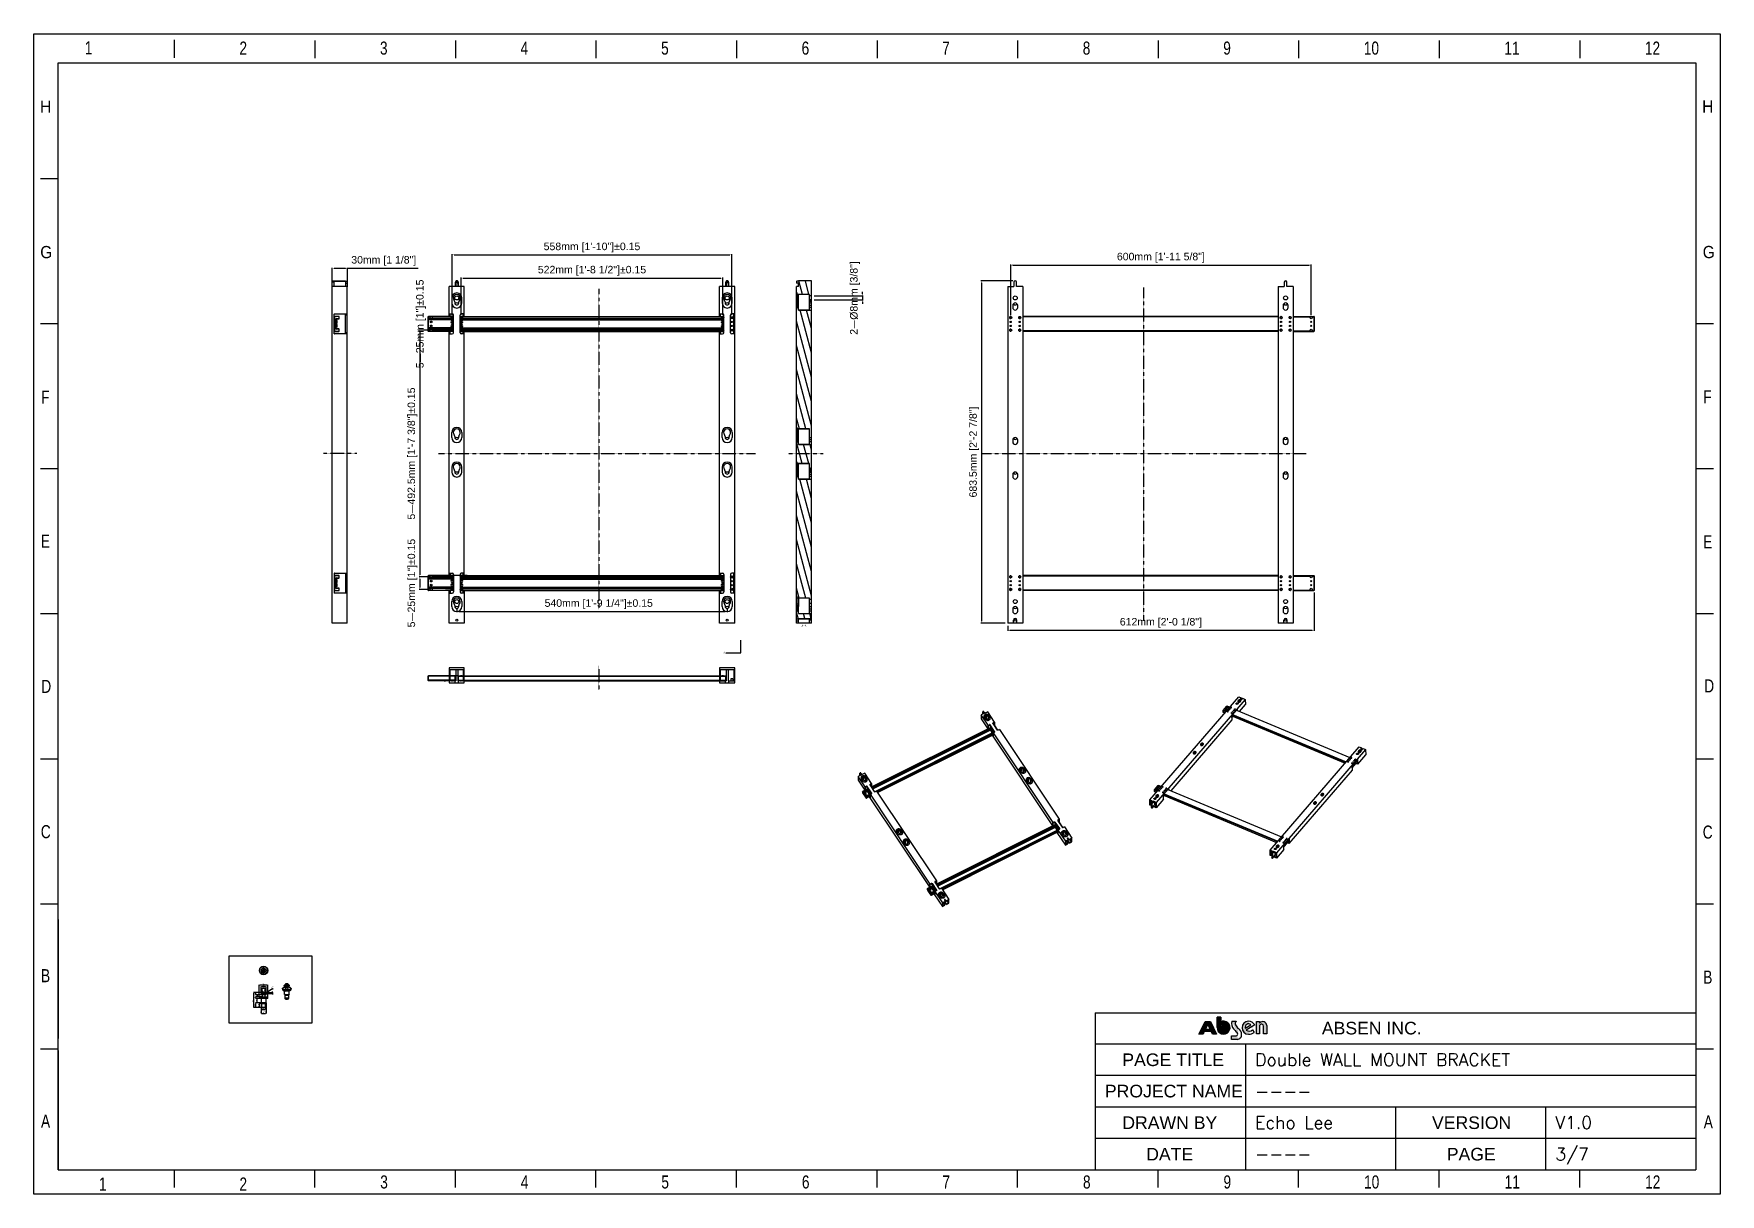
# Model space of a CAD drawing. Header units: millimetres. Extents: x 9226 to 36041, y 16031 to 21779.
# Drawn here: x 15962 to 19331, y 16031 to 18348 of the extents above; entities that cross this region are included whole.
import ezdxf

# ---------------------------------------------------------------- set-up
doc = ezdxf.new("R2010")
doc.units = ezdxf.units.MM
doc.linetypes.add('CENTER', pattern=[0.6, 0.375, -0.075, 0.075, -0.075])
for name, color, linetype in [('02___PRT_ALL_AXES', 7, 'Continuous'), ('center', 1, 'CENTER'), ('DIM', 4, 'Continuous'), ('图框', 7, 'Continuous')]:
    doc.layers.add(name, color=color, linetype=linetype)
doc.layers.add('标注层', color=3, linetype='Continuous', lineweight=25)
doc.styles.add('CKSTANDARD', font='arial.ttf')
doc.styles.add('Roamns', font='romans.shx')
doc.styles.add('SLDTEXTSTYLE2', font='')
doc.styles.add('SLDTEXTSTYLE5', font='TXT', dxfattribs={"width": 0.7})
doc.styles.get("Standard").update_dxf_attribs({"font": 'arial.ttf'})
doc.styles.get('SLDTEXTSTYLE2').set_extended_font_data('宋体')
doc.dimstyles.new('ISO-15', dxfattribs={"dimtxt": 15, "dimasz": 4, "dimexe": 1.25, "dimexo": 5, "dimgap": 5, "dimtad": 1, "dimtoh": 1, "dimdec": 1, "dimdsep": 46, "dimtxsty": 'Standard', "dimcen": 2.5, "dimadec": 0, "dimazin": 0, "dimtfac": 1, "dimtdec": 1, "dimtmove": 0, "dimatfit": 3, "dimfxl": 1, "dimarcsym": 0})
doc.dimstyles.new('SLDDIMSTYLE0', dxfattribs={"dimtxt": 2, "dimasz": 1, "dimexe": 0, "dimexo": 0.0625, "dimgap": 0.5, "dimtad": 1, "dimtoh": 1, "dimrnd": 1e-09, "dimzin": 9, "dimdsep": 46, "dimtxsty": 'SLDTEXTSTYLE2', "dimcen": 0.09, "dimazin": 2, "dimtp": 0.05, "dimtm": 0.05, "dimtfac": 1, "dimtmove": 0, "dimatfit": 3, "dimfxl": 1, "dimfrac": 2, "dimtolj": 1, "dimarcsym": 0})

msp = doc.modelspace()

# ---------------------------------------------------------------- texts
at = {"color": 2, "linetype": 'Continuous', "lineweight": -3, "insert": (17505.419, 17167.822), "char_height": 3.96875, "width": 100.0125, "attachment_point": 3, "line_spacing_factor": 0.9}
msp.add_mtext('{\\fSimSun|b0|i0|c134|p2;A-A}', dxfattribs=at)
at = {"color": 7, "linetype": 'Continuous', "lineweight": -3, "insert": (17339.895, 17109.787), "char_height": 3.969, "width": 25.4, "attachment_point": 7, "line_spacing_factor": 0.9}
msp.add_mtext('A', dxfattribs=at)

# ---------------------------------------------------------------- blocks, each defined once
blk = doc.blocks.new('A$C7F980674')
at = {"layer": 'DIM'}
h = blk.add_hatch(color=0, dxfattribs=at)
h.paths.add_polyline_path([(0, 14.4), (17.5, 49.1), (32.4, 49.1), (48.6, 14.4), (37.9, 14.4), (34.5, 21.5), (15.2, 21.5), (11.8, 14.4)])
h.paths.add_polyline_path([(24.9, 41.7), (18.4, 28.2), (31.3, 28.2)], flags=16)
h = blk.add_hatch(color=0, dxfattribs=at)
edge = h.paths.add_edge_path()
edge.add_arc((102.7, 13.9), 4.01, 268.9922, 361.5919)
edge.add_arc((99.2, 13.9), 7.59, 1.2701, 51.0785)
edge.add_arc((307.9, 226.7), 290.6, 223.1995, 225.4213, ccw=False)
edge.add_arc((110, 42.4), 20.2, 160.183, 226.2535, ccw=False)
edge.add_line((91, 49.3), (102.8, 49.3))
edge.add_arc((108.3, 42.8), 8.43, 130.3455, 201.7414)
edge.add_arc((128.4, 54.8), 31.8, 208.35, 232.647)
edge.add_arc((94.7, 12), 22.7, 1.6073, 50.5833, ccw=False)
edge.add_arc((105.8, 11.6), 11.6, -89.3538, 5.2245, ccw=False)
edge.add_line((106, 0), (89.9, 0))
edge.add_line((89.9, 0), (89.9, 9.9))
edge.add_line((89.9, 9.9), (102.7, 9.9))
edge = h.paths.add_edge_path()
edge.add_arc((171.8, 36), 5.59, 4.2423, 157.3807)
edge.add_line((166.6, 38.1), (166.6, 14.7))
edge.add_line((166.6, 14.7), (158.3, 14.7))
edge.add_line((158.3, 14.7), (158.3, 49))
edge.add_line((158.3, 49), (166.6, 49))
edge.add_line((166.6, 49), (166.6, 44.5))
edge.add_arc((175.1, 37.2), 11.2, 0.8903, 139.1292, ccw=False)
edge.add_line((186.2, 37.4), (186.2, 14.6))
edge.add_line((186.2, 14.6), (177.3, 14.6))
edge.add_line((177.3, 14.6), (177.3, 36.4))
edge = h.paths.add_edge_path(flags=16)
edge.add_arc((136.4, 32.8), 9.44, 49.484, 192.8466)
edge.add_line((127.2, 30.7), (142.6, 40))
edge = h.paths.add_edge_path()
edge.add_arc((138.3, 35.1), 13, 229.4307, 313.9876)
edge.add_line((147.3, 25.7), (151.6, 19.1))
edge.add_arc((136.9, 38.4), 24.3, 268.4243, 307.2636, ccw=False)
edge.add_arc((136.2, 31.8), 17.7, 90, 270, ccw=False)
edge.add_arc((137, 31.5), 17.9, 25.5591, 92.5335, ccw=False)
edge.add_line((153.1, 39.3), (129.9, 25.2))
at = {"layer": '图框'}
h = blk.add_hatch(color=30, dxfattribs=at)
edge = h.paths.add_edge_path(flags=0)
edge.add_line((64.3, 49.2), (64.3, 38.8))
edge.add_arc((68.1, 31.9), 7.85, -180, 118.4785, ccw=False)
edge.add_line((60.2, 31.9), (60.2, 60.6))
edge.add_line((60.2, 60.6), (50.4, 60.6))
edge.add_line((50.4, 60.6), (50.4, 31.9))
edge.add_arc((68.1, 31.9), 17.7, 180, 462.2223)
at = {"layer": '图框', "color": 7, "linetype": 'Continuous'}
for p, q in [((0, 14.4), (17.5, 49.1)), ((17.5, 49.1), (32.4, 49.1)), ((32.4, 49.1), (48.6, 14.4)), ((91, 49.3), (102.8, 49.3)), ((158.3, 49), (166.6, 49)), ((158.3, 14.7), (158.3, 49)), ((166.6, 49), (166.6, 44.5)), ((11.8, 14.4), (0, 14.4)), ((15.2, 21.5), (11.8, 14.4)), ((34.5, 21.5), (15.2, 21.5)), ((24.9, 41.7), (18.4, 28.2)), ((18.4, 28.2), (31.3, 28.2)), ((31.3, 28.2), (24.9, 41.7)), ((37.9, 14.4), (34.5, 21.5)), ((48.6, 14.4), (37.9, 14.4)), ((89.9, 9.9), (102.7, 9.9)), ((89.9, 0), (89.9, 9.9)), ((106, 0), (89.9, 0)), ((127.2, 30.7), (142.6, 40)), ((153.1, 39.3), (129.9, 25.2)), ((147.3, 25.7), (151.6, 19.1)), ((166.6, 14.7), (158.3, 14.7)), ((166.6, 38.1), (166.6, 14.7)), ((177.3, 14.6), (177.3, 36.4)), ((186.2, 14.6), (177.3, 14.6)), ((186.2, 37.4), (186.2, 14.6))]:
    blk.add_line(p, q, dxfattribs=at)
at = {"layer": '图框', "color": 30}
for p, q in [((60.2, 60.6), (50.4, 60.6)), ((50.4, 60.6), (50.4, 31.9)), ((60.2, 31.9), (60.2, 60.6)), ((64.3, 49.2), (64.3, 38.8))]:
    blk.add_line(p, q, dxfattribs=at)
at = {"layer": '图框', "color": 30, "linetype": 'Continuous'}
for p, q in [((50.4, 60.6), (60.2, 60.6)), ((50.4, 31.9), (50.4, 60.6)), ((60.2, 60.6), (60.2, 31.9)), ((64.3, 38.8), (64.3, 49.2))]:
    blk.add_line(p, q, dxfattribs=at)
at = {"layer": '图框', "color": 30}
for radius, end in [(17.7, 102.2223), (7.85, 118.4785)]:
    blk.add_arc((68.1, 31.9), radius, 180, end, dxfattribs=at)
at = {"layer": '图框', "color": 30, "linetype": 'Continuous'}
for radius, end in [(17.7, 102.2223), (7.85, 118.4785)]:
    blk.add_arc((68.1, 31.9), radius, 180, end, dxfattribs=at)
at = {"layer": '图框', "color": 7, "linetype": 'Continuous'}
for centre, radius, start, end in [((110, 42.4), 20.2, 160.183, 226.2535), ((108.3, 42.8), 8.43, 130.3455, 201.7414), ((136.2, 31.8), 17.7, 90, 270), ((137, 31.5), 17.9, 25.5591, 92.5335), ((175.1, 37.2), 11.2, 0.8903, 139.1292), ((307.9, 226.7), 290.6, 223.1995, 225.4213), ((128.4, 54.8), 31.8, 208.35, 232.647), ((102.7, 13.9), 4.01, 268.9922, 1.5919), ((99.2, 13.9), 7.59, 1.2701, 51.0785), ((105.8, 11.6), 11.6, 270.6462, 5.2245), ((94.7, 12), 22.7, 1.6073, 50.5833), ((136.4, 32.8), 9.44, 49.484, 192.8466), ((138.3, 35.1), 13, 229.4307, 313.9876), ((136.9, 38.4), 24.3, 268.4243, 307.2636), ((171.8, 36), 5.59, 4.2423, 157.3807)]:
    blk.add_arc(centre, radius, start, end, dxfattribs=at)
blk = doc.blocks.new('standard template')
for p, q in [((3074, 30739), (3074, 30336)), ((6246, 30728), (6246, 30325)), ((9418, 30728), (9418, 30325)), ((12589, 30728), (12589, 30325)), ((15761, 30728), (15761, 30325)), ((18933, 30728), (18933, 30325)), ((22104, 30728), (22104, 30325)), ((25276, 30728), (25276, 30325)), ((28448, 30728), (28448, 30325)), ((31619, 30728), (31619, 30325)), ((34791, 30728), (34791, 30325)), ((456, 27607), (54, 27607)), ((456, 24334), (54, 24334)), ((37812, 24334), (37409, 24334)), ((456, 21062), (54, 21062)), ((37812, 21062), (37409, 21062)), ((456, 17790), (54, 17790)), ((37812, 17790), (37409, 17790)), ((456, 14517), (54, 14517)), ((37812, 14517), (37409, 14517)), ((456, 11245), (54, 11245)), ((37812, 11245), (37409, 11245)), ((456, 10901), (456, 8211)), ((456, 8211), (456, 10446)), ((456, 6313), (456, 10291)), ((23857, 8796), (37409, 8796)), ((23857, 8093), (37409, 8093)), ((27246, 8093), (27246, 5254)), ((456, 7973), (54, 7973)), ((456, 7944), (456, 5254)), ((37812, 7973), (37409, 7973)), ((23857, 7383), (37409, 7383)), ((23857, 6674), (37409, 6674)), ((30633, 6674), (30633, 5254)), ((34021, 6674), (34021, 5254)), ((23857, 5964), (37409, 5964)), ((456, 5254), (37409, 5254)), ((3074, 5254), (3074, 4851)), ((6246, 4851), (6246, 5254)), ((9418, 4851), (9418, 5254)), ((12589, 4851), (12589, 5254)), ((15761, 4851), (15761, 5254)), ((18933, 4851), (18933, 5254)), ((22104, 4851), (22104, 5254)), ((25276, 4851), (25276, 5254)), ((28448, 4851), (28448, 5254)), ((31619, 4851), (31619, 5254)), ((34791, 4851), (34791, 5254))]:
    blk.add_line(p, q)
at = {"color": 7}
for p, q in [((23857, 8796), (23857, 5964)), ((28856, 8796), (31734, 8796)), ((23857, 5964), (23857, 5254))]:
    blk.add_line(p, q, dxfattribs=at)
blk.add_lwpolyline([(37963, 4700), (-97, 4700), (-97, 30879), (37963, 30879)], close=True)
for points in [[(456, 6674), (456, 5964), (456, 5254), (456, 30226), (37409, 30226), (37409, 5254)], [(456, 9631), (456, 8921), (456, 8211)]]:
    blk.add_lwpolyline(points, dxfattribs=at)
at = {"color": 0, "xscale": 8.255519999999997, "yscale": 8.255519999999997, "zscale": 8.255519999999997}
blk.add_blockref('A$C7F980674', (26192, 8195), dxfattribs=at)
at = {"style": 'CKSTANDARD'}
for s, height, width, p in [('1', 295, 0.75, (1055, 30416)), ('2', 295, 0.75, (4545, 30408)), ('3', 295, 0.75, (7716, 30408)), ('4', 295, 0.75, (10888, 30408)), ('5', 295, 0.75, (14060, 30408)), ('6', 295, 0.75, (17231, 30408)), ('7', 295, 0.75, (20403, 30408)), ('8', 295, 0.75, (23575, 30408)), ('9', 295, 0.75, (26746, 30408)), ('10', 294.8, 0.75, (29918, 30408)), ('11', 294.8, 0.75, (33090, 30408)), ('12', 294.8, 0.75, (36261, 30408)), ('H', 276, 0.9, (47, 29097)), ('H', 276, 0.9, (37555, 29102)), ('G', 276, 0.9, (50, 25816)), ('G', 276, 0.9, (37567, 25817)), ('F', 295, 0.75, (37578, 22543)), ('F', 295, 0.75, (69, 22532)), ('E', 295, 0.75, (62, 19285)), ('E', 295, 0.75, (37578, 19270)), ('D', 295, 0.75, (74, 16009)), ('D', 295, 0.75, (37601, 16020)), ('C', 295, 0.75, (62, 12732)), ('C', 295, 0.75, (37567, 12723)), ('B', 295, 0.75, (67, 9483)), ('B', 295, 0.75, (37578, 9450)), ('A', 295, 0.75, (67, 6202)), ('A', 295, 0.75, (37590, 6188)), ('1', 295, 0.75, (1373, 4783)), ('2', 295, 0.75, (4545, 4783)), ('3', 295, 0.75, (7722, 4830)), ('4', 295, 0.75, (10894, 4830)), ('5', 295, 0.75, (14066, 4830)), ('6', 295, 0.75, (17237, 4830)), ('7', 295, 0.75, (20409, 4830)), ('8', 295, 0.75, (23581, 4830)), ('9', 295, 0.75, (26752, 4830)), ('10', 294.8, 0.75, (29924, 4830)), ('11', 294.8, 0.75, (33096, 4830)), ('12', 294.8, 0.75, (36267, 4830))]:
    blk.add_text(s, height=height, dxfattribs=dict(at, width=width)).set_placement(p)
at = {"char_height": 284.52, "attachment_point": 1, "style": 'Roamns'}
for s, insert, width in [('{\\fArial|b0|i0|c0|p34;ABSEN INC.}', (28972, 8590), 3912.01), ('{\\fArial|b0|i0|c0|p34;PAGE TITLE}', (24469, 7876), 3912.01), ('{\\fArial|b0|i0|c0|p34;PROJECT NAME}', (24075, 7170), 3305.73), ('{\\fArial|b0|i0|c0|p34;DRAWN BY}', (24469, 6457), 3912.01), ('{\\fArial|b0|i0|c0|p34;VERSION}', (31457, 6457), 3912.01), ('{\\fArial|b0|i0|c0|p34;DATE}', (25008, 5747), 3912.01), ('{\\fArial|b0|i0|c0|p34;PAGE}', (31791, 5747), 3912.01)]:
    blk.add_mtext(s, dxfattribs=dict(at, insert=insert, width=width))
at = {"style": 'Roamns'}
for tag, p in [('PAGE_NAME', (27466, 7594)), ('PROJECT_NAME', (27466, 6884)), ('DRAWN_NAME', (27466, 6174)), ('VERSION', (34241, 6174)), ('SELECT_DATA', (27466, 5464)), ('PAGE_NUMBER', (34241, 5464))]:
    blk.add_attdef(tag, p, '', height=285, dxfattribs=at)
blk = doc.blocks.new('*D291')
at = {"color": 0, "lineweight": -2, "transparency": 16777216}
for p, q in [((16816.4, 17785.8), (16816.4, 17861)), ((16820.4, 17859.7), (17334.4, 17859.7)), ((17338.4, 17785.8), (17338.4, 17861))]:
    blk.add_line(p, q, dxfattribs=at)
at = {"color": 0, "transparency": 16777216}
for points in [[(16820.4, 17860.4), (16820.4, 17859.1), (16816.4, 17859.7)], [(17334.4, 17860.4), (17334.4, 17859.1), (17338.4, 17859.7)]]:
    blk.add_solid(points, dxfattribs=at)
at = {"layer": 'Defpoints', "color": 0, "transparency": 16777216}
for p in [(17338.4, 17859.7), (16816.4, 17780.8), (17338.4, 17780.8)]:
    blk.add_point(p, dxfattribs=at)
at = {"color": 0, "lineweight": -3, "transparency": 16777216, "insert": (17077.4, 17874.4), "char_height": 15, "attachment_point": 5}
blk.add_mtext('522mm [1\'-8 1/2"]%%P0.15', dxfattribs=at)
blk = doc.blocks.new('*D292')
at = {"color": 0, "lineweight": -2, "transparency": 16777216}
for p, q in [((16798.4, 17785.8), (16798.4, 17907.3)), ((16802.4, 17906.1), (17352.4, 17906.1)), ((17356.4, 17785.8), (17356.4, 17907.3))]:
    blk.add_line(p, q, dxfattribs=at)
at = {"color": 0, "transparency": 16777216}
for points in [[(16802.4, 17906.7), (16802.4, 17905.4), (16798.4, 17906.1)], [(17352.4, 17906.7), (17352.4, 17905.4), (17356.4, 17906.1)]]:
    blk.add_solid(points, dxfattribs=at)
at = {"layer": 'Defpoints', "color": 0, "transparency": 16777216}
for p in [(17356.4, 17906.1), (16798.4, 17780.8), (17356.4, 17780.8)]:
    blk.add_point(p, dxfattribs=at)
at = {"color": 0, "lineweight": -3, "transparency": 16777216, "insert": (17077.4, 17920.7), "char_height": 15, "attachment_point": 5}
blk.add_mtext('558mm [1\'-10"]%%P0.15', dxfattribs=at)
blk = doc.blocks.new('*D293')
at = {"color": 0, "lineweight": -2, "transparency": 16777216}
for p, q in [((16751.4, 17780.8), (16749.1, 17780.8)), ((16751.4, 17755.8), (16749.1, 17755.8)), ((16750.4, 17776.8), (16750.4, 17759.8))]:
    blk.add_line(p, q, dxfattribs=at)
at = {"color": 0, "transparency": 16777216}
for points in [[(16749.7, 17776.8), (16751, 17776.8), (16750.4, 17780.8)], [(16749.7, 17759.8), (16751, 17759.8), (16750.4, 17755.8)]]:
    blk.add_solid(points, dxfattribs=at)
at = {"layer": 'Defpoints', "color": 0, "transparency": 16777216}
for p in [(16750.4, 17755.8), (16756.4, 17780.8), (16756.4, 17755.8)]:
    blk.add_point(p, dxfattribs=at)
at = {"color": 0, "lineweight": -3, "transparency": 16777216, "insert": (16735.8, 17768.3), "char_height": 15, "attachment_point": 5, "rotation": 90}
blk.add_mtext('5{\\fSimSun|b0|i0|c134|p2;—}25mm [1"]%%P0.15', dxfattribs=at)
blk = doc.blocks.new('*D294')
at = {"color": 0, "lineweight": -2, "transparency": 16777216}
for p, q in [((16751.4, 17755.8), (16732.3, 17755.8)), ((16733.5, 17751.8), (16733.5, 17267.3)), ((16751.4, 17263.3), (16732.3, 17263.3))]:
    blk.add_line(p, q, dxfattribs=at)
at = {"color": 0, "transparency": 16777216}
for points in [[(16732.9, 17751.8), (16734.2, 17751.8), (16733.5, 17755.8)], [(16732.9, 17267.3), (16734.2, 17267.3), (16733.5, 17263.3)]]:
    blk.add_solid(points, dxfattribs=at)
at = {"layer": 'Defpoints', "color": 0, "transparency": 16777216}
for p in [(16756.4, 17755.8), (16733.5, 17263.3), (16756.4, 17263.3)]:
    blk.add_point(p, dxfattribs=at)
at = {"color": 0, "lineweight": -3, "transparency": 16777216, "insert": (16718.8, 17509.5), "char_height": 15, "attachment_point": 5, "rotation": 90}
blk.add_mtext('5{\\fSimSun|b0|i0|c134|p2;—}492.5mm [1\'-7 3/8"]%%P0.15', dxfattribs=at)
blk = doc.blocks.new('*D295')
at = {"color": 0, "lineweight": -2, "transparency": 16777216}
for p, q in [((16751.4, 17263.3), (16732.3, 17263.3)), ((16733.5, 17259.3), (16733.5, 17242.3)), ((16751.4, 17238.3), (16732.3, 17238.3))]:
    blk.add_line(p, q, dxfattribs=at)
at = {"color": 0, "transparency": 16777216}
for points in [[(16732.9, 17259.3), (16734.2, 17259.3), (16733.5, 17263.3)], [(16732.9, 17242.3), (16734.2, 17242.3), (16733.5, 17238.3)]]:
    blk.add_solid(points, dxfattribs=at)
at = {"layer": 'Defpoints', "color": 0, "transparency": 16777216}
for p in [(16756.4, 17263.3), (16733.5, 17238.3), (16756.4, 17238.3)]:
    blk.add_point(p, dxfattribs=at)
at = {"color": 0, "lineweight": -3, "transparency": 16777216, "insert": (16718.9, 17250.8), "char_height": 15, "attachment_point": 5, "rotation": 90}
blk.add_mtext('5{\\fSimSun|b0|i0|c134|p2;—}25mm [1"]%%P0.15', dxfattribs=at)
blk = doc.blocks.new('*D272')
at = {"color": 0, "lineweight": -2, "transparency": 16777216}
for p, q in [((16807.4, 17199), (16807.4, 17192.7)), ((16811.4, 17194), (17343.4, 17194)), ((17347.4, 17199), (17347.4, 17192.7))]:
    blk.add_line(p, q, dxfattribs=at)
at = {"color": 0, "transparency": 16777216}
for points in [[(16811.4, 17194.7), (16811.4, 17193.3), (16807.4, 17194)], [(17343.4, 17194.7), (17343.4, 17193.3), (17347.4, 17194)]]:
    blk.add_solid(points, dxfattribs=at)
at = {"layer": 'Defpoints', "color": 0, "transparency": 16777216}
for p in [(16807.4, 17204), (17347.4, 17204), (17347.4, 17194)]:
    blk.add_point(p, dxfattribs=at)
at = {"color": 0, "lineweight": -3, "transparency": 16777216, "insert": (17090.9, 17208.7), "char_height": 15, "attachment_point": 5}
blk.add_mtext('540mm [1\'-9 1/4"]%%P0.15', dxfattribs=at)
blk = doc.blocks.new('*D273')
at = {"color": 0, "lineweight": -2, "transparency": 16777216}
for p, q in [((17521.1, 17824), (17618.7, 17824)), ((17617.5, 17828), (17617.5, 17832)), ((17617.5, 17824), (17617.5, 17816)), ((17521.1, 17816), (17618.7, 17816)), ((17617.5, 17812), (17617.5, 17808))]:
    blk.add_line(p, q, dxfattribs=at)
at = {"color": 0, "transparency": 16777216}
for points in [[(17616.8, 17828), (17618.2, 17828), (17617.5, 17824)], [(17616.8, 17812), (17618.2, 17812), (17617.5, 17816)]]:
    blk.add_solid(points, dxfattribs=at)
at = {"layer": 'Defpoints', "color": 0, "transparency": 16777216}
for p in [(17516.1, 17824), (17516.1, 17816), (17617.5, 17816)]:
    blk.add_point(p, dxfattribs=at)
at = {"color": 0, "lineweight": -3, "transparency": 16777216, "insert": (17602.6, 17820), "char_height": 15, "attachment_point": 5, "rotation": 90}
blk.add_mtext('2{\\fSimSun|b0|i0|c134|p2;—}%%C8mm [3/8"]', dxfattribs=at)
blk = doc.blocks.new('*D296')
at = {"color": 0, "lineweight": -2, "transparency": 16777216}
for p, q in [((17917.6, 17854.3), (17854.2, 17854.3)), ((17855.4, 17850.3), (17855.4, 17174.8)), ((17902.6, 17170.8), (17854.2, 17170.8))]:
    blk.add_line(p, q, dxfattribs=at)
at = {"color": 0, "transparency": 16777216}
for points in [[(17854.8, 17850.3), (17856.1, 17850.3), (17855.4, 17854.3)], [(17854.8, 17174.8), (17856.1, 17174.8), (17855.4, 17170.8)]]:
    blk.add_solid(points, dxfattribs=at)
at = {"layer": 'Defpoints', "color": 0, "transparency": 16777216}
for p in [(17922.6, 17854.3), (17855.4, 17170.8), (17907.6, 17170.8)]:
    blk.add_point(p, dxfattribs=at)
at = {"color": 0, "lineweight": -3, "transparency": 16777216, "insert": (17840.7, 17512.5), "char_height": 15, "attachment_point": 5, "rotation": 90}
blk.add_mtext('683.5mm [2\'-2 7/8"]', dxfattribs=at)
blk = doc.blocks.new('*D297')
at = {"color": 0, "lineweight": -2, "transparency": 16777216}
for p, q in [((18519.6, 17231.8), (18519.6, 17155.4)), ((17907.6, 17165.8), (17907.6, 17155.4)), ((17911.6, 17156.7), (18515.6, 17156.7))]:
    blk.add_line(p, q, dxfattribs=at)
at = {"color": 0, "transparency": 16777216}
for points in [[(17911.6, 17157.4), (17911.6, 17156), (17907.6, 17156.7)], [(18515.6, 17157.4), (18515.6, 17156), (18519.6, 17156.7)]]:
    blk.add_solid(points, dxfattribs=at)
at = {"layer": 'Defpoints', "color": 0, "transparency": 16777216}
for p in [(18519.6, 17236.8), (17907.6, 17170.8), (18519.6, 17156.7)]:
    blk.add_point(p, dxfattribs=at)
at = {"color": 0, "lineweight": -3, "transparency": 16777216, "insert": (18213.6, 17171.4), "char_height": 15, "attachment_point": 5}
blk.add_mtext('612mm [2\'-0 1/8"]', dxfattribs=at)
blk = doc.blocks.new('*D274')
at = {"color": 0, "lineweight": -2, "transparency": 16777216}
for p, q in [((17913.6, 17785.8), (17913.6, 17887)), ((18513.6, 17785.8), (18513.6, 17887)), ((17917.6, 17885.8), (18509.6, 17885.8))]:
    blk.add_line(p, q, dxfattribs=at)
at = {"color": 0, "transparency": 16777216}
for points in [[(17917.6, 17886.4), (17917.6, 17885.1), (17913.6, 17885.8)], [(18509.6, 17886.4), (18509.6, 17885.1), (18513.6, 17885.8)]]:
    blk.add_solid(points, dxfattribs=at)
at = {"layer": 'Defpoints', "color": 0, "transparency": 16777216}
for p in [(18513.6, 17885.8), (17913.6, 17780.8), (18513.6, 17780.8)]:
    blk.add_point(p, dxfattribs=at)
at = {"color": 0, "lineweight": -3, "transparency": 16777216, "insert": (18213.6, 17900.5), "char_height": 15, "attachment_point": 5}
blk.add_mtext('600mm [1\'-11 5/8"]', dxfattribs=at)
blk = doc.blocks.new('*D298')
at = {"color": 0, "lineweight": -2, "transparency": 16777216}
for p, q in [((16558.8, 17842.5), (16558.8, 17880.5)), ((16562.8, 17879.2), (16584.8, 17879.2)), ((16588.8, 17842.5), (16588.8, 17880.5)), ((16588.8, 17879.2), (16730.3, 17879.2))]:
    blk.add_line(p, q, dxfattribs=at)
at = {"color": 0, "transparency": 16777216}
for points in [[(16562.8, 17879.9), (16562.8, 17878.6), (16558.8, 17879.2)], [(16584.8, 17879.9), (16584.8, 17878.6), (16588.8, 17879.2)]]:
    blk.add_solid(points, dxfattribs=at)
at = {"layer": 'Defpoints', "color": 0, "transparency": 16777216}
for p in [(16588.8, 17879.2), (16558.8, 17837.5), (16588.8, 17837.5)]:
    blk.add_point(p, dxfattribs=at)
at = {"color": 0, "lineweight": -3, "transparency": 16777216, "insert": (16661.5, 17894), "char_height": 15, "attachment_point": 5}
blk.add_mtext('30mm [1 1/8"]', dxfattribs=at)
blk = doc.blocks.new('*D370')
at = {"layer": 'Defpoints', "color": 0, "transparency": 16777216}
for p in [(16426.5, 16445.3), (16416.5, 16431.3), (16426.5, 16431.3)]:
    blk.add_point(p, dxfattribs=at)
at = {"layer": '标注层', "color": 0, "lineweight": -2, "transparency": 16777216}
for p, q in [((16416.5, 16431.3), (16416.5, 16445.3)), ((16417.5, 16445.3), (16425.5, 16445.3)), ((16426.5, 16431.3), (16426.5, 16445.3))]:
    blk.add_line(p, q, dxfattribs=at)
at = {"layer": '标注层', "color": 0, "transparency": 16777216}
for points in [[(16417.5, 16445.5), (16417.5, 16445.2), (16416.5, 16445.3)], [(16425.5, 16445.5), (16425.5, 16445.2), (16426.5, 16445.3)]]:
    blk.add_solid(points, dxfattribs=at)
at = {"layer": '标注层', "color": 0, "transparency": 16777216, "insert": (16421.5, 16447.8), "char_height": 2, "attachment_point": 2, "style": 'SLDTEXTSTYLE2'}
blk.add_mtext('\\A1;%%c10', dxfattribs=at)
blk = doc.blocks.new('*D371')
at = {"layer": 'Defpoints', "color": 0, "transparency": 16777216}
for p in [(16430, 16448.8), (16413, 16424.3), (16430, 16424.3)]:
    blk.add_point(p, dxfattribs=at)
at = {"layer": '标注层', "color": 0, "lineweight": -2, "transparency": 16777216}
for p, q in [((16413, 16424.3), (16413, 16448.8)), ((16414, 16448.8), (16429, 16448.8)), ((16430, 16424.3), (16430, 16448.8))]:
    blk.add_line(p, q, dxfattribs=at)
at = {"layer": '标注层', "color": 0, "transparency": 16777216}
for points in [[(16414, 16449), (16414, 16448.6), (16413, 16448.8)], [(16429, 16449), (16429, 16448.6), (16430, 16448.8)]]:
    blk.add_solid(points, dxfattribs=at)
at = {"layer": '标注层', "color": 0, "transparency": 16777216, "insert": (16421.5, 16451.3), "char_height": 2, "attachment_point": 2, "style": 'SLDTEXTSTYLE2'}
blk.add_mtext('\\A1;%%c17', dxfattribs=at)
blk = doc.blocks.new('*D372')
at = {"layer": 'Defpoints', "color": 0, "transparency": 16777216}
for p in [(16424.5, 16441.9), (16418.5, 16428.8), (16424.5, 16428.8)]:
    blk.add_point(p, dxfattribs=at)
at = {"layer": '标注层', "color": 0, "lineweight": -2, "transparency": 16777216}
for p, q in [((16418.5, 16428.8), (16418.5, 16441.9)), ((16419.5, 16441.9), (16423.5, 16441.9)), ((16424.5, 16428.8), (16424.5, 16441.9))]:
    blk.add_line(p, q, dxfattribs=at)
at = {"layer": '标注层', "color": 0, "transparency": 16777216}
for points in [[(16419.5, 16442.1), (16419.5, 16441.8), (16418.5, 16441.9)], [(16423.5, 16442.1), (16423.5, 16441.8), (16424.5, 16441.9)]]:
    blk.add_solid(points, dxfattribs=at)
at = {"layer": '标注层', "color": 0, "transparency": 16777216, "insert": (16421.5, 16444.4), "char_height": 2, "attachment_point": 2, "style": 'SLDTEXTSTYLE2'}
blk.add_mtext('\\A1;%%c6', dxfattribs=at)
blk = doc.blocks.new('*D373')
at = {"layer": 'Defpoints', "color": 0, "transparency": 16777216}
for p in [(16416.6, 16412.8), (16426.4, 16412.8), (16426.4, 16391.7)]:
    blk.add_point(p, dxfattribs=at)
at = {"layer": '标注层', "color": 0, "lineweight": -2, "transparency": 16777216}
for p, q in [((16416.6, 16412.7), (16416.6, 16391.7)), ((16426.4, 16412.7), (16426.4, 16391.7)), ((16417.6, 16391.7), (16425.4, 16391.7))]:
    blk.add_line(p, q, dxfattribs=at)
at = {"layer": '标注层', "color": 0, "transparency": 16777216}
for points in [[(16417.6, 16391.9), (16417.6, 16391.6), (16416.6, 16391.7)], [(16425.4, 16391.9), (16425.4, 16391.6), (16426.4, 16391.7)]]:
    blk.add_solid(points, dxfattribs=at)
at = {"layer": '标注层', "color": 0, "transparency": 16777216, "insert": (16421.5, 16396.8), "char_height": 2, "attachment_point": 2, "style": 'SLDTEXTSTYLE2'}
blk.add_mtext('\\A1;%%c9.8\\S+0.1^  0;', dxfattribs=at)
blk = doc.blocks.new('*D374')
at = {"layer": 'Defpoints', "color": 0, "transparency": 16777216}
for p in [(16417.5, 16403.8), (16425.5, 16403.8), (16425.5, 16399.4)]:
    blk.add_point(p, dxfattribs=at)
at = {"layer": '标注层', "color": 0, "lineweight": -2, "transparency": 16777216}
for p, q in [((16417.5, 16403.7), (16417.5, 16399.4)), ((16418.5, 16399.4), (16424.5, 16399.4)), ((16425.5, 16403.7), (16425.5, 16399.4))]:
    blk.add_line(p, q, dxfattribs=at)
at = {"layer": '标注层', "color": 0, "transparency": 16777216}
for points in [[(16418.5, 16399.6), (16418.5, 16399.3), (16417.5, 16399.4)], [(16424.5, 16399.6), (16424.5, 16399.3), (16425.5, 16399.4)]]:
    blk.add_solid(points, dxfattribs=at)
at = {"layer": '标注层', "color": 0, "transparency": 16777216, "insert": (16421.5, 16401.9), "char_height": 2, "attachment_point": 2, "style": 'SLDTEXTSTYLE2'}
blk.add_mtext('\\A1;M8', dxfattribs=at)
blk = doc.blocks.new('*D375')
at = {"layer": 'Defpoints', "color": 0, "transparency": 16777216}
for p in [(16418.5, 16433.3), (16401.6, 16403.3), (16418, 16403.3)]:
    blk.add_point(p, dxfattribs=at)
at = {"layer": '标注层', "color": 0, "lineweight": -2, "transparency": 16777216}
for p, q in [((16418.5, 16433.3), (16401.6, 16433.3)), ((16401.6, 16432.3), (16401.6, 16404.3)), ((16418, 16403.3), (16401.6, 16403.3))]:
    blk.add_line(p, q, dxfattribs=at)
at = {"layer": '标注层', "color": 0, "transparency": 16777216}
for points in [[(16401.4, 16432.3), (16401.8, 16432.3), (16401.6, 16433.3)], [(16401.4, 16404.3), (16401.8, 16404.3), (16401.6, 16403.3)]]:
    blk.add_solid(points, dxfattribs=at)
at = {"layer": '标注层', "color": 0, "transparency": 16777216, "insert": (16399.1, 16416.8), "char_height": 2, "attachment_point": 2, "rotation": 90, "style": 'SLDTEXTSTYLE2'}
blk.add_mtext('\\A1;30', dxfattribs=at)
blk = doc.blocks.new('*D376')
at = {"layer": 'Defpoints', "color": 0, "transparency": 16777216}
for p in [(16417.5, 16411.8), (16413, 16403.3), (16418, 16403.3)]:
    blk.add_point(p, dxfattribs=at)
at = {"layer": '标注层', "color": 0, "lineweight": -2, "transparency": 16777216}
for p, q in [((16417.5, 16411.8), (16413, 16411.8)), ((16413, 16410.8), (16413, 16404.3)), ((16418, 16403.3), (16413, 16403.3))]:
    blk.add_line(p, q, dxfattribs=at)
at = {"layer": '标注层', "color": 0, "transparency": 16777216}
for points in [[(16412.8, 16410.8), (16413.1, 16410.8), (16413, 16411.8)], [(16412.8, 16404.3), (16413.1, 16404.3), (16413, 16403.3)]]:
    blk.add_solid(points, dxfattribs=at)
at = {"layer": '标注层', "color": 0, "transparency": 16777216, "insert": (16410.5, 16407.5), "char_height": 2, "attachment_point": 2, "rotation": 90, "style": 'SLDTEXTSTYLE2'}
blk.add_mtext('\\A1;8.5', dxfattribs=at)
blk = doc.blocks.new('*D377')
at = {"layer": 'Defpoints', "color": 0, "transparency": 16777216}
for p in [(16416.6, 16412.8), (16405.6, 16403.3), (16418, 16403.3)]:
    blk.add_point(p, dxfattribs=at)
at = {"layer": '标注层', "color": 0, "lineweight": -2, "transparency": 16777216}
for p, q in [((16416.6, 16412.8), (16405.6, 16412.8)), ((16405.6, 16411.8), (16405.6, 16404.3)), ((16418, 16403.3), (16405.6, 16403.3))]:
    blk.add_line(p, q, dxfattribs=at)
at = {"layer": '标注层', "color": 0, "transparency": 16777216}
for points in [[(16405.4, 16411.8), (16405.7, 16411.8), (16405.6, 16412.8)], [(16405.4, 16404.3), (16405.7, 16404.3), (16405.6, 16403.3)]]:
    blk.add_solid(points, dxfattribs=at)
at = {"layer": '标注层', "color": 0, "transparency": 16777216, "insert": (16403.1, 16408), "char_height": 2, "attachment_point": 2, "rotation": 90, "style": 'SLDTEXTSTYLE2'}
blk.add_mtext('\\A1;9.5', dxfattribs=at)
blk = doc.blocks.new('*D378')
at = {"layer": 'Defpoints', "color": 0, "transparency": 16777216}
for p in [(16408.9, 16421.8), (16413.5, 16421.8), (16416.6, 16412.8)]:
    blk.add_point(p, dxfattribs=at)
at = {"layer": '标注层', "color": 0, "lineweight": -2, "transparency": 16777216}
for p, q in [((16413.5, 16421.8), (16408.9, 16421.8)), ((16408.9, 16413.8), (16408.9, 16420.8)), ((16416.6, 16412.8), (16408.9, 16412.8))]:
    blk.add_line(p, q, dxfattribs=at)
at = {"layer": '标注层', "color": 0, "transparency": 16777216}
for points in [[(16408.8, 16420.8), (16409.1, 16420.8), (16408.9, 16421.8)], [(16408.8, 16413.8), (16409.1, 16413.8), (16408.9, 16412.8)]]:
    blk.add_solid(points, dxfattribs=at)
at = {"layer": '标注层', "color": 0, "transparency": 16777216, "insert": (16406.4, 16417.3), "char_height": 2, "attachment_point": 2, "rotation": 90, "style": 'SLDTEXTSTYLE2'}
blk.add_mtext('\\A1;9', dxfattribs=at)
blk = doc.blocks.new('*D379')
at = {"layer": 'Defpoints', "color": 0, "transparency": 16777216}
for p in [(16405.6, 16421.8), (16413.5, 16424.8), (16413.5, 16421.8)]:
    blk.add_point(p, dxfattribs=at)
at = {"layer": '标注层', "color": 0, "lineweight": -2, "transparency": 16777216}
for p, q in [((16413.5, 16424.8), (16405.6, 16424.8)), ((16405.6, 16423.8), (16405.6, 16422.8)), ((16413.5, 16421.8), (16405.6, 16421.8))]:
    blk.add_line(p, q, dxfattribs=at)
at = {"layer": '标注层', "color": 0, "transparency": 16777216}
for points in [[(16405.4, 16423.8), (16405.7, 16423.8), (16405.6, 16424.8)], [(16405.4, 16422.8), (16405.7, 16422.8), (16405.6, 16421.8)]]:
    blk.add_solid(points, dxfattribs=at)
at = {"layer": '标注层', "color": 0, "transparency": 16777216, "insert": (16403.1, 16423.3), "char_height": 2, "attachment_point": 2, "rotation": 90, "style": 'SLDTEXTSTYLE2'}
blk.add_mtext('\\A1;3', dxfattribs=at)
blk = doc.blocks.new('*D380')
at = {"layer": 'Defpoints', "color": 0, "transparency": 16777216}
for p in [(16408.9, 16424.8), (16418.5, 16428.8), (16418.5, 16424.8)]:
    blk.add_point(p, dxfattribs=at)
at = {"layer": '标注层', "color": 0, "lineweight": -2, "transparency": 16777216}
for p, q in [((16418.5, 16428.8), (16408.9, 16428.8)), ((16408.9, 16427.8), (16408.9, 16425.8)), ((16418.5, 16424.8), (16408.9, 16424.8))]:
    blk.add_line(p, q, dxfattribs=at)
at = {"layer": '标注层', "color": 0, "transparency": 16777216}
for points in [[(16408.8, 16427.8), (16409.1, 16427.8), (16408.9, 16428.8)], [(16408.8, 16425.8), (16409.1, 16425.8), (16408.9, 16424.8)]]:
    blk.add_solid(points, dxfattribs=at)
at = {"layer": '标注层', "color": 0, "transparency": 16777216, "insert": (16406.4, 16426.8), "char_height": 2, "attachment_point": 2, "rotation": 90, "style": 'SLDTEXTSTYLE2'}
blk.add_mtext('\\A1;4', dxfattribs=at)
blk = doc.blocks.new('SW_CHAMFER_DIMENSION_0')
at = {"layer": '标注层', "color": 0}
for p, q in [((-12.2, -8.8), (0, 0)), ((0, 0), (3.1, 0))]:
    blk.add_line(p, q, dxfattribs=at)
blk.add_solid([(-12.2, -8.8), (-8.5, -6.8), (-9.1, -6)], dxfattribs=at)
at = {"layer": '标注层', "color": 0, "char_height": 3.5, "attachment_point": 1, "style": 'SLDTEXTSTYLE5'}
for s, insert in [('C', (0, 4.5)), ('2', (1.5, 4.5))]:
    blk.add_mtext(s, dxfattribs=dict(at, insert=insert))
blk = doc.blocks.new('*D381')
at = {"color": 0, "lineweight": -2, "transparency": 16777216}
for p, q in [((16419.8, 16435.1), (16418.8, 16435.1)), ((16420.8, 16433.3), (16420.8, 16435.1)), ((16420.8, 16435.1), (16422.3, 16435.1)), ((16422.3, 16433.3), (16422.3, 16435.1)), ((16423.3, 16435.1), (16424.3, 16435.1))]:
    blk.add_line(p, q, dxfattribs=at)
at = {"color": 0, "transparency": 16777216}
for points in [[(16419.8, 16435.3), (16419.8, 16435), (16420.8, 16435.1)], [(16423.3, 16435.3), (16423.3, 16435), (16422.3, 16435.1)]]:
    blk.add_solid(points, dxfattribs=at)
at = {"layer": 'Defpoints', "color": 0, "transparency": 16777216}
for p in [(16420.8, 16433.3), (16422.3, 16435.1), (16422.3, 16433.3)]:
    blk.add_point(p, dxfattribs=at)
at = {"color": 0, "transparency": 16777216, "insert": (16421.5, 16436.5), "char_height": 2, "attachment_point": 5, "style": 'SLDTEXTSTYLE2'}
blk.add_mtext('\\A1;1.5', dxfattribs=at)
blk = doc.blocks.new('*D382')
at = {"color": 0, "lineweight": -2, "transparency": 16777216}
for p, q in [((16420.8, 16433.3), (16439, 16433.3)), ((16420.8, 16431.8), (16439, 16431.8)), ((16439, 16434.3), (16439, 16435.3)), ((16439, 16431.8), (16439, 16433.3)), ((16439, 16430.8), (16439, 16429.8))]:
    blk.add_line(p, q, dxfattribs=at)
at = {"color": 0, "transparency": 16777216}
for points in [[(16438.8, 16434.3), (16439.2, 16434.3), (16439, 16433.3)], [(16438.8, 16430.8), (16439.2, 16430.8), (16439, 16431.8)]]:
    blk.add_solid(points, dxfattribs=at)
at = {"layer": 'Defpoints', "color": 0, "transparency": 16777216}
for p in [(16420.8, 16433.3), (16420.8, 16431.8), (16439, 16433.3)]:
    blk.add_point(p, dxfattribs=at)
at = {"color": 0, "transparency": 16777216, "insert": (16440.5, 16432.5), "char_height": 2, "attachment_point": 5, "rotation": 90, "style": 'SLDTEXTSTYLE2'}
blk.add_mtext('\\A1;1.5', dxfattribs=at)
blk = doc.blocks.new('*D383')
at = {"color": 0, "lineweight": -2, "transparency": 16777216}
for p, q in [((16418.5, 16433.3), (16405.6, 16433.3)), ((16405.6, 16432.3), (16405.6, 16429.8)), ((16417, 16428.8), (16405.6, 16428.8))]:
    blk.add_line(p, q, dxfattribs=at)
at = {"color": 0, "transparency": 16777216}
for points in [[(16405.4, 16432.3), (16405.7, 16432.3), (16405.6, 16433.3)], [(16405.4, 16429.8), (16405.7, 16429.8), (16405.6, 16428.8)]]:
    blk.add_solid(points, dxfattribs=at)
at = {"layer": 'Defpoints', "color": 0, "transparency": 16777216}
for p in [(16405.6, 16428.8), (16417, 16428.8), (16418.5, 16433.3)]:
    blk.add_point(p, dxfattribs=at)
at = {"color": 0, "transparency": 16777216, "insert": (16404.1, 16431), "char_height": 2, "attachment_point": 5, "rotation": 90, "style": 'SLDTEXTSTYLE2'}
blk.add_mtext('\\A1;4.5', dxfattribs=at)

# ---------------------------------------------------------------- dimensions: what is measured, and where the dimension line sits
at = {"lineweight": -3}
for base, p1, p2, picture, middle in [((16588.772, 17879.247), (16558.772, 17837.496), (16588.772, 17837.496), '*D298', (16661.517, 17893.957)), ((18513.626, 17885.752), (17913.626, 17780.752), (18513.626, 17780.752), '*D274', (18213.626, 17900.462)), ((18519.626, 17156.688), (17907.626, 17170.752), (18519.626, 17236.752), '*D297', (18213.626, 17171.398))]:
    dim = msp.add_linear_dim(base=base, p1=p1, p2=p2, dimstyle='ISO-15', override={"dimpost": 'mm'}, dxfattribs=at)
    dim.commit()
    dim.dimension.update_dxf_attribs({"geometry": picture, "text_midpoint": middle})
dim = msp.add_linear_dim(base=(17356.367, 17906.073), p1=(16798.367, 17780.752), p2=(17356.367, 17780.752), text='<>%%P0.15', dimstyle='ISO-15', override={"dimpost": 'mm'}, dxfattribs=at)
dim.commit()
dim.dimension.update_dxf_attribs({"geometry": '*D292', "text_midpoint": (17077.367, 17920.685)})
for base, p1, p2, picture, middle in [((17338.367, 17859.738), (16816.367, 17780.752), (17338.367, 17780.752), '*D291', (17077.367, 17859.738)), ((17347.367, 17193.993), (16807.367, 17204.002), (17347.367, 17204.002), '*D272', (17090.867, 17193.993))]:
    dim = msp.add_linear_dim(base=base, p1=p1, p2=p2, text='<>%%P0.15', dimstyle='ISO-15', override={"dimpost": 'mm'}, dxfattribs=at)
    dim.commit()
    dim.dimension.update_dxf_attribs({"geometry": picture, "text_midpoint": middle, "dimtype": 160})
for base, p1, p2, text, override, picture, middle in [((17617.49, 17816.002), (17516.07, 17824.002), (17516.07, 17816.002), '2{\\fSimSun|b0|i0|c134|p2;—}%%C<>', {"dimpost": 'mm', "dimtxsty": 'Standard'}, '*D273', (17617.49, 17820.002)), ((16750.367, 17755.752), (16756.367, 17780.752), (16756.367, 17755.752), '5{\\fSimSun|b0|i0|c134|p2;—}<>%%P0.15', {"dimpost": 'mm'}, '*D293', (16750.367, 17768.252)), ((16733.547, 17238.252), (16756.367, 17263.252), (16756.367, 17238.252), '5{\\fSimSun|b0|i0|c134|p2;—}<>%%P0.15', {"dimpost": 'mm'}, '*D295', (16733.547, 17250.752))]:
    dim = msp.add_linear_dim(base=base, p1=p1, p2=p2, angle=90, text=text, dimstyle='ISO-15', override=override, dxfattribs=at)
    dim.commit()
    dim.dimension.update_dxf_attribs({"geometry": picture, "text_midpoint": middle, "dimtype": 160})
dim = msp.add_linear_dim(base=(17855.441, 17170.752), p1=(17922.626, 17854.252), p2=(17907.626, 17170.752), angle=90, dimstyle='ISO-15', override={"dimpost": 'mm'}, dxfattribs=at)
dim.commit()
dim.dimension.update_dxf_attribs({"geometry": '*D296', "text_midpoint": (17840.731, 17512.502)})
dim = msp.add_linear_dim(base=(16733.547, 17263.252), p1=(16756.367, 17755.752), p2=(16756.367, 17263.252), angle=90, text='5{\\fSimSun|b0|i0|c134|p2;—}<>%%P0.15', dimstyle='ISO-15', override={"dimpost": 'mm'}, dxfattribs=at)
dim.commit()
dim.dimension.update_dxf_attribs({"geometry": '*D294', "text_midpoint": (16718.837, 17509.502)})
at = {"color": 3}
dim = msp.add_linear_dim(base=(16422.281, 16435.133), p1=(16420.781, 16433.268), p2=(16422.281, 16433.268), dimstyle='SLDDIMSTYLE0', override={"dimtmove": 2}, dxfattribs=at)
dim.commit()
dim.dimension.update_dxf_attribs({"geometry": '*D381', "text_midpoint": (16421.531, 16436.535), "dimtype": 160})
for base, p1, p2, picture, middle in [((16405.56, 16428.768), (16418.531, 16433.268), (16417.031, 16428.768), '*D383', (16404.097, 16431.018)), ((16438.992, 16433.268), (16420.781, 16431.768), (16420.781, 16433.268), '*D382', (16440.545, 16432.518))]:
    dim = msp.add_linear_dim(base=base, p1=p1, p2=p2, angle=90, dimstyle='SLDDIMSTYLE0', override={"dimtmove": 2}, dxfattribs=at)
    dim.commit()
    dim.dimension.update_dxf_attribs({"geometry": picture, "text_midpoint": middle, "dimtype": 160})
at = {"layer": '标注层'}
for base, p1, p2, text, picture, middle in [((16430.031, 16448.784), (16413.031, 16424.268), (16430.031, 16424.268), '%%c<>', '*D371', (16421.531, 16448.784)), ((16426.531, 16445.327), (16416.531, 16431.268), (16426.531, 16431.268), '%%c<>', '*D370', (16421.531, 16445.327)), ((16424.531, 16441.922), (16418.531, 16428.768), (16424.531, 16428.768), '%%c<>', '*D372', (16421.531, 16441.922)), ((16425.531, 16399.43), (16417.531, 16403.768), (16425.531, 16403.768), 'M8', '*D374', (16421.531, 16399.43))]:
    dim = msp.add_linear_dim(base=base, p1=p1, p2=p2, text=text, dimstyle='SLDDIMSTYLE0', dxfattribs=at)
    dim.commit()
    dim.dimension.update_dxf_attribs({"geometry": picture, "text_midpoint": middle, "dimtype": 160})
for base, p1, p2, picture, middle in [((16401.587, 16403.268), (16418.531, 16433.268), (16418.031, 16403.268), '*D375', (16401.587, 16416.787)), ((16405.568, 16421.768), (16413.531, 16424.768), (16413.531, 16421.768), '*D379', (16405.568, 16423.268)), ((16405.571, 16403.268), (16416.631, 16412.768), (16418.031, 16403.268), '*D377', (16405.571, 16408.018)), ((16408.93, 16424.768), (16418.531, 16428.768), (16418.531, 16424.768), '*D380', (16408.93, 16426.768)), ((16408.93, 16421.768), (16416.631, 16412.768), (16413.531, 16421.768), '*D378', (16408.93, 16417.268)), ((16412.964, 16403.268), (16417.531, 16411.768), (16418.031, 16403.268), '*D376', (16412.964, 16407.518))]:
    dim = msp.add_linear_dim(base=base, p1=p1, p2=p2, angle=90, dimstyle='SLDDIMSTYLE0', dxfattribs=at)
    dim.commit()
    dim.dimension.update_dxf_attribs({"geometry": picture, "text_midpoint": middle, "dimtype": 160})
dim = msp.add_linear_dim(base=(16426.431, 16391.742), p1=(16416.631, 16412.768), p2=(16426.431, 16412.768), text='%%c<>', dimstyle='SLDDIMSTYLE0', override={"dimtol": 1, "dimtp": 0.1, "dimtm": 0}, dxfattribs=at)
dim.commit()
dim.dimension.update_dxf_attribs({"geometry": '*D373', "text_midpoint": (16421.531, 16391.742), "dimtype": 160})

# ---------------------------------------------------------------- hatches: boundary and pattern name
at = {"linetype": 'Continuous', "lineweight": -3}
h = msp.add_hatch(dxfattribs=at)
h.set_pattern_fill('DEFAULT__1', color=2, scale=12.548463, angle=285, style=0, pattern_type=0)
h.set_pattern_definition([(285, (16988.735, 15896.673), (12.120884, 3.24778), [])])
edge = h.paths.add_edge_path()
edge.add_line((17489.57, 17170.752), (17486.07, 17170.752))
edge.add_line((17486.07, 17174.652), (17486.07, 17170.752))
edge.add_line((17489.57, 17174.652), (17486.07, 17174.652))
edge.add_line((17489.57, 17174.652), (17489.57, 17170.752))
edge = h.paths.add_edge_path()
edge.add_line((17516.07, 17854.252), (17516.07, 17824.002))
edge.add_line((17516.07, 17824.002), (17512.07, 17824.002))
edge.add_line((17512.07, 17827.002), (17512.07, 17824.002))
edge.add_line((17512.07, 17827.002), (17486.87, 17827.002))
edge.add_line((17486.87, 17827.002), (17486.87, 17830.002))
edge.add_line((17486.87, 17830.002), (17486.07, 17830.002))
edge.add_line((17486.07, 17843.252), (17486.07, 17830.002))
edge.add_line((17489.77, 17843.252), (17486.07, 17843.252))
edge.add_line((17489.77, 17843.252), (17489.77, 17849.752))
edge.add_line((17489.77, 17849.752), (17486.57, 17849.752))
edge.add_line((17486.07, 17850.252), (17486.57, 17849.752))
edge.add_line((17486.07, 17853.252), (17486.07, 17850.252))
edge.add_line((17486.07, 17853.252), (17486.57, 17853.752))
edge.add_line((17489.77, 17853.752), (17486.57, 17853.752))
edge.add_line((17489.77, 17853.752), (17489.77, 17854.252))
edge.add_line((17516.07, 17854.252), (17489.77, 17854.252))
edge = h.paths.add_edge_path()
edge.add_line((17516.07, 17816.002), (17516.07, 17810.002))
edge.add_line((17512.07, 17810.002), (17516.07, 17810.002))
edge.add_line((17512.07, 17816.002), (17512.07, 17810.002))
edge.add_line((17516.07, 17816.002), (17512.07, 17816.002))
edge = h.paths.add_edge_path()
edge.add_line((17516.07, 17796.002), (17516.07, 17534.752))
edge.add_line((17512.07, 17534.752), (17516.07, 17534.752))
edge.add_line((17512.07, 17558.502), (17512.07, 17534.752))
edge.add_line((17512.07, 17558.502), (17486.87, 17558.502))
edge.add_line((17486.87, 17558.502), (17486.87, 17561.502))
edge.add_line((17486.87, 17561.502), (17486.07, 17561.502))
edge.add_line((17486.07, 17800.002), (17486.07, 17561.502))
edge.add_line((17486.87, 17800.002), (17486.07, 17800.002))
edge.add_line((17486.87, 17800.002), (17486.87, 17806.002))
edge.add_line((17489.57, 17806.002), (17486.87, 17806.002))
edge.add_line((17489.57, 17806.002), (17489.57, 17796.002))
edge.add_line((17489.57, 17796.002), (17516.07, 17796.002))
edge = h.paths.add_edge_path()
edge.add_line((17516.07, 17527.502), (17516.07, 17472.502))
edge.add_line((17512.07, 17472.502), (17516.07, 17472.502))
edge.add_line((17512.07, 17489.502), (17512.07, 17472.502))
edge.add_line((17512.07, 17489.502), (17486.87, 17489.502))
edge.add_line((17486.87, 17489.502), (17486.87, 17492.502))
edge.add_line((17486.87, 17492.502), (17486.07, 17492.502))
edge.add_line((17486.07, 17531.502), (17486.07, 17492.502))
edge.add_line((17486.87, 17531.502), (17486.07, 17531.502))
edge.add_line((17486.87, 17531.502), (17486.87, 17537.502))
edge.add_line((17489.57, 17537.502), (17486.87, 17537.502))
edge.add_line((17489.57, 17537.502), (17489.57, 17527.502))
edge.add_line((17489.57, 17527.502), (17516.07, 17527.502))
edge = h.paths.add_edge_path()
edge.add_line((17516.07, 17458.502), (17516.07, 17218.002))
edge.add_line((17516.07, 17218.002), (17512.07, 17218.002))
edge.add_line((17512.07, 17221.002), (17512.07, 17218.002))
edge.add_line((17512.07, 17221.002), (17486.87, 17221.002))
edge.add_line((17486.87, 17221.002), (17486.87, 17224.002))
edge.add_line((17486.87, 17224.002), (17486.07, 17224.002))
edge.add_line((17486.07, 17462.502), (17486.07, 17224.002))
edge.add_line((17486.87, 17462.502), (17486.07, 17462.502))
edge.add_line((17486.87, 17462.502), (17486.87, 17468.502))
edge.add_line((17489.57, 17468.502), (17486.87, 17468.502))
edge.add_line((17489.57, 17468.502), (17489.57, 17458.502))
edge.add_line((17489.57, 17458.502), (17516.07, 17458.502))
edge = h.paths.add_edge_path()
edge.add_line((17489.57, 17200.002), (17489.57, 17190.002))
edge.add_line((17489.57, 17190.002), (17516.07, 17190.002))
edge.add_line((17516.07, 17190.002), (17516.07, 17180.252))
edge.add_line((17489.57, 17180.252), (17516.07, 17180.252))
edge.add_line((17489.57, 17180.252), (17489.57, 17178.852))
edge.add_line((17489.57, 17178.852), (17486.07, 17178.852))
edge.add_line((17486.07, 17194.002), (17486.07, 17178.852))
edge.add_line((17486.87, 17194.002), (17486.07, 17194.002))
edge.add_line((17486.87, 17194.002), (17486.87, 17200.002))
edge.add_line((17489.57, 17200.002), (17486.87, 17200.002))
edge = h.paths.add_edge_path()
edge.add_line((17512.07, 17210.002), (17512.07, 17204.002))
edge.add_line((17516.07, 17210.002), (17512.07, 17210.002))
edge.add_line((17516.07, 17210.002), (17516.07, 17204.002))
edge.add_line((17512.07, 17204.002), (17516.07, 17204.002))

# ---------------------------------------------------------------- linework, layer by layer
at = {"color": 7, "linetype": 'Continuous', "lineweight": -3}
for p, q in [((16558.772, 17170.752), (16558.772, 17854.252)), ((16558.772, 17854.252), (16585.072, 17854.252)), ((16562.772, 17843.252), (16562.772, 17853.252)), ((16588.272, 17853.752), (16588.272, 17849.752)), ((16588.772, 17853.252), (16588.272, 17853.752)), ((16588.772, 17853.25), (16588.772, 17850.253)), ((17486.07, 17853.252), (17486.57, 17853.752)), ((17486.07, 17853.252), (17486.07, 17850.252)), ((17489.77, 17853.752), (17486.57, 17853.752)), ((17489.77, 17853.752), (17489.77, 17854.252)), ((17516.07, 17854.252), (17489.77, 17854.252)), ((17516.07, 17170.752), (17516.07, 17854.252)), ((16562.772, 17851.752), (16558.772, 17851.752)), ((16588.772, 17843.252), (16558.772, 17843.252)), ((16588.772, 17850.252), (16588.272, 17849.752)), ((16588.772, 17170.752), (16588.772, 17843.252)), ((16792.367, 17783.252), (16792.367, 17843.252)), ((16822.367, 17843.252), (16792.367, 17843.252)), ((16797.367, 17820.002), (16797.367, 17810.002)), ((16804.867, 17843.252), (16804.867, 17851.752)), ((16809.867, 17851.752), (16809.867, 17843.252)), ((16817.367, 17810.002), (16817.367, 17820.002)), ((16822.367, 17783.252), (16822.367, 17843.252)), ((17332.367, 17783.252), (17332.367, 17843.252)), ((17362.367, 17843.252), (17332.367, 17843.252)), ((17337.367, 17820.002), (17337.367, 17810.002)), ((17344.867, 17843.252), (17344.867, 17851.752)), ((17349.867, 17851.752), (17349.867, 17843.252)), ((17357.367, 17810.002), (17357.367, 17820.002)), ((17362.367, 17170.752), (17362.367, 17843.252)), ((17486.07, 17850.252), (17486.57, 17849.752)), ((17486.07, 17207.252), (17486.07, 17843.252)), ((17489.77, 17843.252), (17486.07, 17843.252)), ((17486.87, 17830.002), (17486.07, 17830.002)), ((17486.07, 17820.002), (17486.87, 17820.002)), ((17489.77, 17849.752), (17486.57, 17849.752)), ((17486.87, 17800.002), (17486.87, 17830.002)), ((17512.07, 17827.002), (17486.87, 17827.002)), ((17489.57, 17796.002), (17489.57, 17826.71)), ((17512.07, 17826.71), (17489.57, 17826.71)), ((17489.77, 17843.252), (17489.77, 17849.752)), ((17512.07, 17796.419), (17512.07, 17827.002)), ((17516.07, 17824.002), (17512.07, 17824.002)), ((17907.626, 17843.252), (17907.626, 17170.752)), ((17907.626, 17843.252), (17920.126, 17843.252)), ((17920.126, 17851.752), (17920.126, 17843.252)), ((17925.126, 17843.252), (17925.126, 17851.752)), ((17937.626, 17843.252), (17925.126, 17843.252)), ((17937.626, 17843.252), (17937.626, 17170.752)), ((18447.626, 17843.252), (18447.626, 17170.752)), ((18447.626, 17843.252), (18460.126, 17843.252)), ((18460.126, 17851.752), (18460.126, 17843.252)), ((18465.126, 17843.252), (18465.126, 17851.752)), ((18477.626, 17843.252), (18465.126, 17843.252)), ((18477.626, 17843.252), (18477.626, 17170.752)), ((16562.472, 17749.252), (16562.472, 17787.252)), ((16562.772, 17748.537), (16562.772, 17787.966)), ((16563.472, 17788.252), (16588.772, 17788.252)), ((16585.272, 17748.252), (16585.272, 17788.252)), ((16588.772, 17785.752), (16585.272, 17785.752)), ((16792.367, 17788.252), (16798.367, 17788.252)), ((16792.367, 17787.252), (16794.367, 17787.252)), ((16794.367, 17783.252), (16794.367, 17788.252)), ((16800.867, 17750.752), (16800.867, 17785.752)), ((16803.367, 17812.064), (16803.367, 17810.002)), ((16811.367, 17810.002), (16811.367, 17812.064)), ((16813.867, 17750.752), (16813.867, 17785.752)), ((16822.367, 17788.252), (16816.367, 17788.252)), ((16820.367, 17783.252), (16820.367, 17788.252)), ((16820.367, 17787.252), (16822.367, 17787.252)), ((17332.367, 17788.252), (17338.367, 17788.252)), ((17332.367, 17787.252), (17334.367, 17787.252)), ((17334.367, 17783.252), (17334.367, 17788.252)), ((17340.867, 17750.752), (17340.867, 17785.752)), ((17343.367, 17812.064), (17343.367, 17810.002)), ((17351.367, 17810.002), (17351.367, 17812.064)), ((17353.867, 17750.752), (17353.867, 17785.752)), ((17362.367, 17788.252), (17356.367, 17788.252)), ((17360.367, 17748.252), (17360.367, 17788.252)), ((17360.367, 17787.252), (17362.367, 17787.252)), ((17486.07, 17810.002), (17489.57, 17810.002)), ((17486.87, 17800.002), (17486.07, 17800.002)), ((17486.87, 17815.371), (17489.57, 17815.371)), ((17486.87, 17812.064), (17489.57, 17812.064)), ((17489.57, 17806.002), (17486.87, 17806.002)), ((17489.57, 17796.419), (17512.07, 17796.419)), ((17489.57, 17796.002), (17516.07, 17796.002)), ((17516.07, 17816.002), (17512.07, 17816.002)), ((17512.07, 17810.002), (17516.07, 17810.002)), ((17516.07, 17805.002), (17512.07, 17805.002)), ((17516.07, 17801.002), (17512.07, 17801.002)), ((17917.626, 17805.002), (17917.626, 17801.002)), ((17927.626, 17801.002), (17927.626, 17805.002)), ((18457.626, 17805.002), (18457.626, 17801.002)), ((18467.626, 17801.002), (18467.626, 17805.002)), ((16562.772, 17782.752), (16562.906, 17782.752)), ((16563.272, 17782.252), (16562.772, 17782.252)), ((16563.272, 17754.252), (16562.772, 17754.252)), ((16562.772, 17753.752), (16562.906, 17753.752)), ((16563.272, 17782.252), (16563.272, 17754.252)), ((16563.772, 17782.752), (16563.772, 17783.252)), ((16571.772, 17783.252), (16563.772, 17783.252)), ((16571.772, 17782.752), (16563.772, 17782.752)), ((16563.772, 17753.752), (16563.772, 17753.252)), ((16563.772, 17753.752), (16571.772, 17753.752)), ((16563.772, 17753.252), (16571.772, 17753.252)), ((16565.272, 17760.252), (16565.272, 17776.252)), ((16565.272, 17776.252), (16565.772, 17776.252)), ((16565.272, 17760.252), (16565.772, 17760.252)), ((16565.772, 17760.252), (16565.772, 17776.252)), ((16567.772, 17778.752), (16567.772, 17778.252)), ((16567.772, 17778.752), (16571.772, 17778.752)), ((16567.772, 17778.252), (16571.772, 17778.252)), ((16567.772, 17757.752), (16567.772, 17758.252)), ((16571.772, 17758.252), (16567.772, 17758.252)), ((16571.772, 17757.752), (16567.772, 17757.752)), ((16571.772, 17782.752), (16571.772, 17783.252)), ((16571.772, 17778.752), (16571.772, 17778.252)), ((16571.772, 17757.752), (16571.772, 17758.252)), ((16571.772, 17753.752), (16571.772, 17753.252)), ((16572.272, 17779.252), (16572.272, 17782.252)), ((16572.272, 17782.252), (16572.772, 17782.252)), ((16572.272, 17779.252), (16572.772, 17779.252)), ((16572.272, 17754.252), (16572.272, 17757.252)), ((16572.272, 17757.252), (16572.772, 17757.252)), ((16572.272, 17754.252), (16572.772, 17754.252)), ((16572.772, 17779.252), (16572.772, 17782.252)), ((16572.772, 17754.252), (16572.772, 17757.252)), ((16750.367, 17782.752), (16750.867, 17783.252)), ((16750.367, 17753.752), (16750.367, 17782.752)), ((16754.898, 17782.252), (16750.367, 17782.252)), ((16754.898, 17779.252), (16750.367, 17779.252)), ((16750.367, 17778.752), (16750.867, 17778.252)), ((16800.867, 17776.252), (16750.367, 17776.252)), ((16800.867, 17760.252), (16750.367, 17760.252)), ((16750.367, 17757.752), (16750.867, 17758.252)), ((16754.898, 17757.252), (16750.367, 17757.252)), ((16754.898, 17754.252), (16750.367, 17754.252)), ((16750.367, 17753.752), (16750.867, 17753.252)), ((16750.867, 17753.252), (16750.867, 17783.252)), ((16800.867, 17783.252), (16750.867, 17783.252)), ((16800.867, 17778.252), (16750.867, 17778.252)), ((16800.867, 17758.252), (16750.867, 17758.252)), ((16800.867, 17753.252), (16750.867, 17753.252)), ((16792.367, 17265.752), (16792.367, 17753.252)), ((16794.367, 17748.252), (16794.367, 17753.252)), ((16797.722, 17773.369), (16797.077, 17772.252)), ((16797.077, 17772.252), (16797.722, 17771.134)), ((16797.722, 17765.369), (16797.077, 17764.252)), ((16797.077, 17764.252), (16797.722, 17763.134)), ((16799.012, 17773.369), (16797.722, 17773.369)), ((16797.722, 17771.134), (16799.012, 17771.134)), ((16799.012, 17765.369), (16797.722, 17765.369)), ((16797.722, 17763.134), (16799.012, 17763.134)), ((16799.657, 17772.252), (16799.012, 17773.369)), ((16799.012, 17771.134), (16799.657, 17772.252)), ((16799.657, 17764.252), (16799.012, 17765.369)), ((16799.012, 17763.134), (16799.657, 17764.252)), ((16800.867, 17782.252), (16799.837, 17782.252)), ((16800.867, 17779.252), (16799.837, 17779.252)), ((16800.867, 17757.252), (16799.837, 17757.252)), ((16800.867, 17754.252), (16799.837, 17754.252)), ((16813.867, 17783.252), (17340.867, 17783.252)), ((16813.867, 17782.252), (16814.898, 17782.252)), ((16813.867, 17779.252), (16814.898, 17779.252)), ((16813.867, 17778.252), (17340.867, 17778.252)), ((16813.867, 17776.252), (17340.867, 17776.252)), ((16813.867, 17760.252), (17340.867, 17760.252)), ((16813.867, 17758.252), (17340.867, 17758.252)), ((16813.867, 17757.252), (16814.898, 17757.252)), ((16813.867, 17754.252), (16814.898, 17754.252)), ((16813.867, 17753.252), (17340.867, 17753.252)), ((16815.722, 17773.369), (16815.077, 17772.252)), ((16815.077, 17772.252), (16815.722, 17771.134)), ((16815.722, 17765.369), (16815.077, 17764.252)), ((16815.077, 17764.252), (16815.722, 17763.134)), ((16817.012, 17773.369), (16815.722, 17773.369)), ((16815.722, 17771.134), (16817.012, 17771.134)), ((16817.012, 17765.369), (16815.722, 17765.369)), ((16815.722, 17763.134), (16817.012, 17763.134)), ((16817.657, 17772.252), (16817.012, 17773.369)), ((16817.012, 17771.134), (16817.657, 17772.252)), ((16817.657, 17764.252), (16817.012, 17765.369)), ((16817.012, 17763.134), (16817.657, 17764.252)), ((16820.367, 17748.252), (16820.367, 17753.252)), ((16822.367, 17265.752), (16822.367, 17753.252)), ((17332.367, 17265.752), (17332.367, 17753.252)), ((17334.367, 17748.252), (17334.367, 17753.252)), ((17337.722, 17773.369), (17337.077, 17772.252)), ((17337.077, 17772.252), (17337.722, 17771.134)), ((17337.722, 17765.369), (17337.077, 17764.252)), ((17337.077, 17764.252), (17337.722, 17763.134)), ((17339.012, 17773.369), (17337.722, 17773.369)), ((17337.722, 17771.134), (17339.012, 17771.134)), ((17339.012, 17765.369), (17337.722, 17765.369)), ((17337.722, 17763.134), (17339.012, 17763.134)), ((17339.657, 17772.252), (17339.012, 17773.369)), ((17339.012, 17771.134), (17339.657, 17772.252)), ((17339.657, 17764.252), (17339.012, 17765.369)), ((17339.012, 17763.134), (17339.657, 17764.252)), ((17339.837, 17782.252), (17340.867, 17782.252)), ((17339.837, 17779.252), (17340.867, 17779.252)), ((17339.837, 17757.252), (17340.867, 17757.252)), ((17339.837, 17754.252), (17340.867, 17754.252)), ((17911.576, 17780.752), (17911.626, 17780.765)), ((17911.626, 17780.738), (17911.576, 17780.752)), ((17911.576, 17755.752), (17911.626, 17755.765)), ((17911.626, 17755.738), (17911.576, 17755.752)), ((17911.578, 17780.841), (17911.629, 17780.852)), ((17911.628, 17780.825), (17911.578, 17780.841)), ((17911.578, 17780.662), (17911.628, 17780.678)), ((17911.629, 17780.651), (17911.578, 17780.662)), ((17911.578, 17755.841), (17911.629, 17755.852)), ((17911.628, 17755.825), (17911.578, 17755.841)), ((17911.578, 17755.662), (17911.628, 17755.678)), ((17911.629, 17755.651), (17911.578, 17755.662)), ((17911.584, 17780.93), (17911.635, 17780.939)), ((17911.633, 17780.912), (17911.584, 17780.93)), ((17911.584, 17780.573), (17911.633, 17780.591)), ((17911.635, 17780.564), (17911.584, 17780.573)), ((17911.584, 17755.93), (17911.635, 17755.939)), ((17911.633, 17755.912), (17911.584, 17755.93)), ((17911.584, 17755.573), (17911.633, 17755.591)), ((17911.635, 17755.564), (17911.584, 17755.573)), ((17911.594, 17781.019), (17911.645, 17781.026)), ((17911.642, 17780.999), (17911.594, 17781.019)), ((17911.594, 17780.484), (17911.642, 17780.504)), ((17911.645, 17780.477), (17911.594, 17780.484)), ((17911.594, 17756.019), (17911.645, 17756.026)), ((17911.642, 17755.999), (17911.594, 17756.019)), ((17911.594, 17755.484), (17911.642, 17755.504)), ((17911.645, 17755.477), (17911.594, 17755.484)), ((17911.607, 17781.107), (17911.659, 17781.112)), ((17911.654, 17781.086), (17911.607, 17781.107)), ((17911.607, 17780.396), (17911.654, 17780.417)), ((17911.659, 17780.391), (17911.607, 17780.396)), ((17911.607, 17756.107), (17911.659, 17756.112)), ((17911.654, 17756.086), (17911.607, 17756.107)), ((17911.607, 17755.396), (17911.654, 17755.417)), ((17911.659, 17755.391), (17911.607, 17755.396)), ((17911.625, 17781.195), (17911.677, 17781.197)), ((17911.671, 17781.171), (17911.625, 17781.195)), ((17911.625, 17780.308), (17911.671, 17780.332)), ((17911.677, 17780.306), (17911.625, 17780.308)), ((17911.625, 17756.195), (17911.677, 17756.197)), ((17911.671, 17756.171), (17911.625, 17756.195)), ((17911.625, 17755.308), (17911.671, 17755.332)), ((17911.677, 17755.306), (17911.625, 17755.308)), ((17911.691, 17781.256), (17911.646, 17781.282)), ((17911.646, 17781.282), (17911.698, 17781.282)), ((17911.646, 17780.221), (17911.691, 17780.247)), ((17911.698, 17780.221), (17911.646, 17780.221)), ((17911.691, 17756.256), (17911.646, 17756.282)), ((17911.646, 17756.282), (17911.698, 17756.282)), ((17911.646, 17755.221), (17911.691, 17755.247)), ((17911.698, 17755.221), (17911.646, 17755.221)), ((17911.715, 17781.34), (17911.671, 17781.368)), ((17911.671, 17781.368), (17911.723, 17781.366)), ((17911.671, 17780.135), (17911.715, 17780.163)), ((17911.723, 17780.137), (17911.671, 17780.135)), ((17911.715, 17756.34), (17911.671, 17756.368)), ((17911.671, 17756.368), (17911.723, 17756.366)), ((17911.671, 17755.135), (17911.715, 17755.163)), ((17911.723, 17755.137), (17911.671, 17755.135)), ((17911.742, 17781.423), (17911.7, 17781.453)), ((17911.7, 17781.453), (17911.751, 17781.448)), ((17911.7, 17780.05), (17911.742, 17780.08)), ((17911.751, 17780.055), (17911.7, 17780.05)), ((17911.742, 17756.423), (17911.7, 17756.453)), ((17911.7, 17756.453), (17911.751, 17756.448)), ((17911.7, 17755.05), (17911.742, 17755.08)), ((17911.751, 17755.055), (17911.7, 17755.05)), ((17911.773, 17781.504), (17911.732, 17781.536)), ((17911.732, 17781.536), (17911.784, 17781.529)), ((17911.732, 17779.967), (17911.773, 17779.999)), ((17911.784, 17779.974), (17911.732, 17779.967)), ((17911.773, 17756.504), (17911.732, 17756.536)), ((17911.732, 17756.536), (17911.784, 17756.529)), ((17911.732, 17754.967), (17911.773, 17754.999)), ((17911.784, 17754.974), (17911.732, 17754.967)), ((17911.808, 17781.585), (17911.768, 17781.618)), ((17911.768, 17781.618), (17911.819, 17781.609)), ((17911.768, 17779.885), (17911.808, 17779.918)), ((17911.819, 17779.894), (17911.768, 17779.885)), ((17911.808, 17756.585), (17911.768, 17756.618)), ((17911.768, 17756.618), (17911.819, 17756.609)), ((17911.768, 17754.885), (17911.808, 17754.918)), ((17911.819, 17754.894), (17911.768, 17754.885)), ((17911.846, 17781.663), (17911.808, 17781.698)), ((17911.808, 17781.698), (17911.858, 17781.687)), ((17911.808, 17779.805), (17911.846, 17779.84)), ((17911.858, 17779.816), (17911.808, 17779.805)), ((17911.846, 17756.663), (17911.808, 17756.698)), ((17911.808, 17756.698), (17911.858, 17756.687)), ((17911.808, 17754.805), (17911.846, 17754.84)), ((17911.858, 17754.816), (17911.808, 17754.805)), ((17911.888, 17781.74), (17911.851, 17781.777)), ((17911.851, 17781.777), (17911.901, 17781.763)), ((17911.851, 17779.727), (17911.888, 17779.763)), ((17911.901, 17779.74), (17911.851, 17779.727)), ((17911.888, 17756.74), (17911.851, 17756.777)), ((17911.851, 17756.777), (17911.901, 17756.763)), ((17911.851, 17754.727), (17911.888, 17754.763)), ((17911.901, 17754.74), (17911.851, 17754.727)), ((17911.932, 17781.815), (17911.897, 17781.853)), ((17911.897, 17781.853), (17911.947, 17781.837)), ((17911.897, 17779.65), (17911.932, 17779.688)), ((17911.947, 17779.666), (17911.897, 17779.65)), ((17911.932, 17756.815), (17911.897, 17756.853)), ((17911.897, 17756.853), (17911.947, 17756.837)), ((17911.897, 17754.65), (17911.932, 17754.688)), ((17911.947, 17754.666), (17911.897, 17754.65)), ((17911.98, 17781.888), (17911.947, 17781.927)), ((17911.947, 17781.927), (17911.996, 17781.91)), ((17911.947, 17779.576), (17911.98, 17779.615)), ((17911.996, 17779.593), (17911.947, 17779.576)), ((17911.98, 17756.888), (17911.947, 17756.927)), ((17911.947, 17756.927), (17911.996, 17756.91)), ((17911.947, 17754.576), (17911.98, 17754.615)), ((17911.996, 17754.593), (17911.947, 17754.576)), ((17912.031, 17781.958), (17912, 17781.999)), ((17912, 17781.999), (17912.048, 17781.98)), ((17912, 17779.504), (17912.031, 17779.545)), ((17912.048, 17779.523), (17912, 17779.504)), ((17912.031, 17756.958), (17912, 17756.999)), ((17912, 17756.999), (17912.048, 17756.98)), ((17912, 17754.504), (17912.031, 17754.545)), ((17912.048, 17754.523), (17912, 17754.504)), ((17912.086, 17782.027), (17912.056, 17782.069)), ((17912.056, 17782.069), (17912.103, 17782.047)), ((17912.056, 17779.434), (17912.086, 17779.476)), ((17912.103, 17779.456), (17912.056, 17779.434)), ((17912.086, 17757.027), (17912.056, 17757.069)), ((17912.056, 17757.069), (17912.103, 17757.047)), ((17912.056, 17754.434), (17912.086, 17754.476)), ((17912.103, 17754.456), (17912.056, 17754.434)), ((17912.143, 17782.093), (17912.115, 17782.136)), ((17912.115, 17782.136), (17912.161, 17782.113)), ((17912.115, 17779.367), (17912.143, 17779.41)), ((17912.161, 17779.39), (17912.115, 17779.367)), ((17912.143, 17757.093), (17912.115, 17757.136)), ((17912.115, 17757.136), (17912.161, 17757.113)), ((17912.115, 17754.367), (17912.143, 17754.41)), ((17912.161, 17754.39), (17912.115, 17754.367)), ((17912.203, 17782.156), (17912.177, 17782.201)), ((17912.177, 17782.201), (17912.222, 17782.175)), ((17912.177, 17779.302), (17912.203, 17779.347)), ((17912.222, 17779.328), (17912.177, 17779.302)), ((17912.203, 17757.156), (17912.177, 17757.201)), ((17912.177, 17757.201), (17912.222, 17757.175)), ((17912.177, 17754.302), (17912.203, 17754.347)), ((17912.222, 17754.328), (17912.177, 17754.302)), ((17912.265, 17782.217), (17912.241, 17782.263)), ((17912.241, 17782.263), (17912.285, 17782.235)), ((17912.241, 17779.24), (17912.265, 17779.286)), ((17912.285, 17779.268), (17912.241, 17779.24)), ((17912.265, 17757.217), (17912.241, 17757.263)), ((17912.241, 17757.263), (17912.285, 17757.235)), ((17912.241, 17754.24), (17912.265, 17754.286)), ((17912.285, 17754.268), (17912.241, 17754.24)), ((17912.33, 17782.275), (17912.309, 17782.322)), ((17912.309, 17782.322), (17912.351, 17782.292)), ((17912.309, 17779.181), (17912.33, 17779.228)), ((17912.351, 17779.211), (17912.309, 17779.181)), ((17912.33, 17757.275), (17912.309, 17757.322)), ((17912.309, 17757.322), (17912.351, 17757.292)), ((17912.309, 17754.181), (17912.33, 17754.228)), ((17912.351, 17754.211), (17912.309, 17754.181)), ((17912.398, 17782.33), (17912.378, 17782.378)), ((17912.378, 17782.378), (17912.419, 17782.346)), ((17912.378, 17779.125), (17912.398, 17779.173)), ((17912.419, 17779.157), (17912.378, 17779.125)), ((17912.398, 17757.33), (17912.378, 17757.378)), ((17912.378, 17757.378), (17912.419, 17757.346)), ((17912.378, 17754.125), (17912.398, 17754.173)), ((17912.419, 17754.157), (17912.378, 17754.125)), ((17912.468, 17782.382), (17912.45, 17782.431)), ((17912.45, 17782.431), (17912.49, 17782.397)), ((17912.45, 17779.072), (17912.468, 17779.121)), ((17912.49, 17779.106), (17912.45, 17779.072)), ((17912.468, 17757.382), (17912.45, 17757.431)), ((17912.45, 17757.431), (17912.49, 17757.397)), ((17912.45, 17754.072), (17912.468, 17754.121)), ((17912.49, 17754.106), (17912.45, 17754.072)), ((17912.54, 17782.431), (17912.525, 17782.48)), ((17912.525, 17782.48), (17912.563, 17782.445)), ((17912.525, 17779.023), (17912.54, 17779.072)), ((17912.563, 17779.058), (17912.525, 17779.023)), ((17912.54, 17757.431), (17912.525, 17757.48)), ((17912.525, 17757.48), (17912.563, 17757.445)), ((17912.525, 17754.023), (17912.54, 17754.072)), ((17912.563, 17754.058), (17912.525, 17754.023)), ((17912.615, 17782.477), (17912.601, 17782.527)), ((17912.601, 17782.527), (17912.638, 17782.49)), ((17912.601, 17778.976), (17912.615, 17779.026)), ((17912.638, 17779.013), (17912.601, 17778.976)), ((17912.615, 17757.477), (17912.601, 17757.527)), ((17912.601, 17757.527), (17912.638, 17757.49)), ((17912.601, 17753.976), (17912.615, 17754.026)), ((17912.638, 17754.013), (17912.601, 17753.976)), ((17912.691, 17782.519), (17912.68, 17782.57)), ((17912.68, 17782.57), (17912.715, 17782.532)), ((17912.68, 17778.933), (17912.691, 17778.984)), ((17912.715, 17778.971), (17912.68, 17778.933)), ((17912.691, 17757.519), (17912.68, 17757.57)), ((17912.68, 17757.57), (17912.715, 17757.532)), ((17912.68, 17753.933), (17912.691, 17753.984)), ((17912.715, 17753.971), (17912.68, 17753.933)), ((17912.769, 17782.558), (17912.76, 17782.609)), ((17912.76, 17782.609), (17912.793, 17782.57)), ((17912.76, 17778.894), (17912.769, 17778.945)), ((17912.793, 17778.933), (17912.76, 17778.894)), ((17912.769, 17757.558), (17912.76, 17757.609)), ((17912.76, 17757.609), (17912.793, 17757.57)), ((17912.76, 17753.894), (17912.769, 17753.945)), ((17912.793, 17753.933), (17912.76, 17753.894)), ((17912.849, 17782.594), (17912.842, 17782.645)), ((17912.842, 17782.645), (17912.873, 17782.604)), ((17912.842, 17778.858), (17912.849, 17778.909)), ((17912.873, 17778.899), (17912.842, 17778.858)), ((17912.849, 17757.594), (17912.842, 17757.645)), ((17912.842, 17757.645), (17912.873, 17757.604)), ((17912.842, 17753.858), (17912.849, 17753.909)), ((17912.873, 17753.899), (17912.842, 17753.858)), ((17912.93, 17782.626), (17912.925, 17782.678)), ((17912.925, 17782.678), (17912.955, 17782.635)), ((17912.925, 17778.825), (17912.93, 17778.877)), ((17912.955, 17778.868), (17912.925, 17778.825)), ((17912.93, 17757.626), (17912.925, 17757.678)), ((17912.925, 17757.678), (17912.955, 17757.635)), ((17912.925, 17753.825), (17912.93, 17753.877)), ((17912.955, 17753.868), (17912.925, 17753.825)), ((17913.012, 17782.655), (17913.01, 17782.707)), ((17913.01, 17782.707), (17913.038, 17782.663)), ((17913.01, 17778.796), (17913.012, 17778.848)), ((17913.038, 17778.84), (17913.01, 17778.796)), ((17913.012, 17757.655), (17913.01, 17757.707)), ((17913.01, 17757.707), (17913.038, 17757.663)), ((17913.01, 17753.796), (17913.012, 17753.848)), ((17913.038, 17753.84), (17913.01, 17753.796)), ((17913.096, 17782.68), (17913.096, 17782.732)), ((17913.096, 17782.732), (17913.122, 17782.687)), ((17913.096, 17778.771), (17913.096, 17778.823)), ((17913.122, 17778.816), (17913.096, 17778.771)), ((17913.096, 17757.68), (17913.096, 17757.732)), ((17913.096, 17757.732), (17913.122, 17757.687)), ((17913.096, 17753.771), (17913.096, 17753.823)), ((17913.122, 17753.816), (17913.096, 17753.771)), ((17913.18, 17782.701), (17913.183, 17782.753)), ((17913.183, 17778.75), (17913.18, 17778.802)), ((17913.18, 17757.701), (17913.183, 17757.753)), ((17913.183, 17753.75), (17913.18, 17753.802)), ((17913.183, 17782.753), (17913.206, 17782.707)), ((17913.206, 17778.796), (17913.183, 17778.75)), ((17913.183, 17757.753), (17913.206, 17757.707)), ((17913.206, 17753.796), (17913.183, 17753.75)), ((17913.266, 17782.719), (17913.27, 17782.77)), ((17913.27, 17778.733), (17913.266, 17778.784)), ((17913.266, 17757.719), (17913.27, 17757.77)), ((17913.27, 17753.733), (17913.266, 17753.784)), ((17913.27, 17782.77), (17913.292, 17782.723)), ((17913.292, 17778.78), (17913.27, 17778.733)), ((17913.27, 17757.77), (17913.292, 17757.723)), ((17913.292, 17753.78), (17913.27, 17753.733)), ((17913.352, 17782.733), (17913.359, 17782.784)), ((17913.359, 17778.719), (17913.352, 17778.77)), ((17913.352, 17757.733), (17913.359, 17757.784)), ((17913.359, 17753.719), (17913.352, 17753.77)), ((17913.359, 17782.784), (17913.378, 17782.736)), ((17913.378, 17778.767), (17913.359, 17778.719)), ((17913.359, 17757.784), (17913.378, 17757.736)), ((17913.378, 17753.767), (17913.359, 17753.719)), ((17913.439, 17782.743), (17913.448, 17782.794)), ((17913.448, 17778.709), (17913.439, 17778.76)), ((17913.439, 17757.743), (17913.448, 17757.794)), ((17913.448, 17753.709), (17913.439, 17753.76)), ((17913.448, 17782.794), (17913.465, 17782.745)), ((17913.465, 17778.758), (17913.448, 17778.709)), ((17913.448, 17757.794), (17913.465, 17757.745)), ((17913.465, 17753.758), (17913.448, 17753.709)), ((17913.526, 17782.749), (17913.537, 17782.8)), ((17913.537, 17778.703), (17913.526, 17778.754)), ((17913.526, 17757.749), (17913.537, 17757.8)), ((17913.537, 17753.703), (17913.526, 17753.754)), ((17913.537, 17782.8), (17913.552, 17782.75)), ((17913.552, 17778.753), (17913.537, 17778.703)), ((17913.537, 17757.8), (17913.552, 17757.75)), ((17913.552, 17753.753), (17913.537, 17753.703)), ((17913.613, 17782.751), (17913.626, 17782.802)), ((17913.626, 17778.702), (17913.613, 17778.752)), ((17913.613, 17757.751), (17913.626, 17757.802)), ((17913.626, 17753.702), (17913.613, 17753.752)), ((17913.626, 17782.802), (17913.64, 17782.751)), ((17913.64, 17778.752), (17913.626, 17778.702)), ((17913.626, 17757.802), (17913.64, 17757.751)), ((17913.64, 17753.752), (17913.626, 17753.702)), ((17913.7, 17782.75), (17913.716, 17782.8)), ((17913.716, 17778.703), (17913.7, 17778.753)), ((17913.7, 17757.75), (17913.716, 17757.8)), ((17913.716, 17753.703), (17913.7, 17753.753)), ((17913.716, 17782.8), (17913.727, 17782.749)), ((17913.727, 17778.754), (17913.716, 17778.703)), ((17913.716, 17757.8), (17913.727, 17757.749)), ((17913.727, 17753.754), (17913.716, 17753.703)), ((17913.787, 17782.745), (17913.805, 17782.794)), ((17913.805, 17778.709), (17913.787, 17778.758)), ((17913.787, 17757.745), (17913.805, 17757.794)), ((17913.805, 17753.709), (17913.787, 17753.758)), ((17913.805, 17782.794), (17913.814, 17782.743)), ((17913.814, 17778.76), (17913.805, 17778.709)), ((17913.805, 17757.794), (17913.814, 17757.743)), ((17913.814, 17753.76), (17913.805, 17753.709)), ((17913.874, 17782.736), (17913.894, 17782.784)), ((17913.894, 17778.719), (17913.874, 17778.767)), ((17913.874, 17757.736), (17913.894, 17757.784)), ((17913.894, 17753.719), (17913.874, 17753.767)), ((17913.894, 17782.784), (17913.901, 17782.733)), ((17913.901, 17778.77), (17913.894, 17778.719)), ((17913.894, 17757.784), (17913.901, 17757.733)), ((17913.901, 17753.77), (17913.894, 17753.719)), ((17913.96, 17782.723), (17913.982, 17782.77)), ((17913.982, 17778.733), (17913.96, 17778.78)), ((17913.96, 17757.723), (17913.982, 17757.77)), ((17913.982, 17753.733), (17913.96, 17753.78)), ((17913.982, 17782.77), (17913.987, 17782.719)), ((17913.987, 17778.784), (17913.982, 17778.733)), ((17913.982, 17757.77), (17913.987, 17757.719)), ((17913.987, 17753.784), (17913.982, 17753.733)), ((17914.046, 17782.707), (17914.07, 17782.753)), ((17914.07, 17778.75), (17914.046, 17778.796)), ((17914.046, 17757.707), (17914.07, 17757.753)), ((17914.07, 17753.75), (17914.046, 17753.796)), ((17914.07, 17782.753), (17914.072, 17782.701)), ((17914.072, 17778.802), (17914.07, 17778.75)), ((17914.07, 17757.753), (17914.072, 17757.701)), ((17914.072, 17753.802), (17914.07, 17753.75)), ((17914.131, 17782.687), (17914.157, 17782.732)), ((17914.157, 17778.771), (17914.131, 17778.816)), ((17914.131, 17757.687), (17914.157, 17757.732)), ((17914.157, 17753.771), (17914.131, 17753.816)), ((17914.157, 17782.732), (17914.157, 17782.68)), ((17914.157, 17778.823), (17914.157, 17778.771)), ((17914.157, 17757.732), (17914.157, 17757.68)), ((17914.157, 17753.823), (17914.157, 17753.771)), ((17914.215, 17782.663), (17914.243, 17782.707)), ((17914.243, 17778.796), (17914.215, 17778.84)), ((17914.215, 17757.663), (17914.243, 17757.707)), ((17914.243, 17753.796), (17914.215, 17753.84)), ((17914.243, 17782.707), (17914.24, 17782.655)), ((17914.24, 17778.848), (17914.243, 17778.796)), ((17914.243, 17757.707), (17914.24, 17757.655)), ((17914.24, 17753.848), (17914.243, 17753.796)), ((17914.298, 17782.635), (17914.327, 17782.678)), ((17914.327, 17778.825), (17914.298, 17778.868)), ((17914.298, 17757.635), (17914.327, 17757.678)), ((17914.327, 17753.825), (17914.298, 17753.868)), ((17914.327, 17782.678), (17914.323, 17782.626)), ((17914.323, 17778.877), (17914.327, 17778.825)), ((17914.327, 17757.678), (17914.323, 17757.626)), ((17914.323, 17753.877), (17914.327, 17753.825)), ((17914.379, 17782.604), (17914.411, 17782.645)), ((17914.411, 17778.858), (17914.379, 17778.899)), ((17914.379, 17757.604), (17914.411, 17757.645)), ((17914.411, 17753.858), (17914.379, 17753.899)), ((17914.411, 17782.645), (17914.404, 17782.594)), ((17914.404, 17778.909), (17914.411, 17778.858)), ((17914.411, 17757.645), (17914.404, 17757.594)), ((17914.404, 17753.909), (17914.411, 17753.858)), ((17914.459, 17782.57), (17914.493, 17782.609)), ((17914.493, 17778.894), (17914.459, 17778.933)), ((17914.459, 17757.57), (17914.493, 17757.609)), ((17914.493, 17753.894), (17914.459, 17753.933)), ((17914.493, 17782.609), (17914.484, 17782.558)), ((17914.484, 17778.945), (17914.493, 17778.894)), ((17914.493, 17757.609), (17914.484, 17757.558)), ((17914.484, 17753.945), (17914.493, 17753.894)), ((17914.538, 17782.532), (17914.573, 17782.57)), ((17914.573, 17778.933), (17914.538, 17778.971)), ((17914.538, 17757.532), (17914.573, 17757.57)), ((17914.573, 17753.933), (17914.538, 17753.971)), ((17914.573, 17782.57), (17914.562, 17782.519)), ((17914.562, 17778.984), (17914.573, 17778.933)), ((17914.573, 17757.57), (17914.562, 17757.519)), ((17914.562, 17753.984), (17914.573, 17753.933)), ((17914.615, 17782.49), (17914.651, 17782.527)), ((17914.651, 17778.976), (17914.615, 17779.013)), ((17914.615, 17757.49), (17914.651, 17757.527)), ((17914.651, 17753.976), (17914.615, 17754.013)), ((17914.651, 17782.527), (17914.638, 17782.477)), ((17914.638, 17779.026), (17914.651, 17778.976)), ((17914.651, 17757.527), (17914.638, 17757.477)), ((17914.638, 17754.026), (17914.651, 17753.976)), ((17914.69, 17782.445), (17914.728, 17782.48)), ((17914.728, 17779.023), (17914.69, 17779.058)), ((17914.69, 17757.445), (17914.728, 17757.48)), ((17914.728, 17754.023), (17914.69, 17754.058)), ((17914.728, 17782.48), (17914.712, 17782.431)), ((17914.712, 17779.072), (17914.728, 17779.023)), ((17914.728, 17757.48), (17914.712, 17757.431)), ((17914.712, 17754.072), (17914.728, 17754.023)), ((17914.762, 17782.397), (17914.802, 17782.431)), ((17914.802, 17779.072), (17914.762, 17779.106)), ((17914.762, 17757.397), (17914.802, 17757.431)), ((17914.802, 17754.072), (17914.762, 17754.106)), ((17914.802, 17782.431), (17914.784, 17782.382)), ((17914.784, 17779.121), (17914.802, 17779.072)), ((17914.802, 17757.431), (17914.784, 17757.382)), ((17914.784, 17754.121), (17914.802, 17754.072)), ((17914.833, 17782.346), (17914.874, 17782.378)), ((17914.874, 17779.125), (17914.833, 17779.157)), ((17914.833, 17757.346), (17914.874, 17757.378)), ((17914.874, 17754.125), (17914.833, 17754.157)), ((17914.874, 17782.378), (17914.854, 17782.33)), ((17914.854, 17779.173), (17914.874, 17779.125)), ((17914.874, 17757.378), (17914.854, 17757.33)), ((17914.854, 17754.173), (17914.874, 17754.125)), ((17914.902, 17782.292), (17914.944, 17782.322)), ((17914.944, 17779.181), (17914.902, 17779.211)), ((17914.902, 17757.292), (17914.944, 17757.322)), ((17914.944, 17754.181), (17914.902, 17754.211)), ((17914.944, 17782.322), (17914.922, 17782.275)), ((17914.922, 17779.228), (17914.944, 17779.181)), ((17914.944, 17757.322), (17914.922, 17757.275)), ((17914.922, 17754.228), (17914.944, 17754.181)), ((17914.968, 17782.235), (17915.011, 17782.263)), ((17915.011, 17779.24), (17914.968, 17779.268)), ((17914.968, 17757.235), (17915.011, 17757.263)), ((17915.011, 17754.24), (17914.968, 17754.268)), ((17915.011, 17782.263), (17914.987, 17782.217)), ((17914.987, 17779.286), (17915.011, 17779.24)), ((17915.011, 17757.263), (17914.987, 17757.217)), ((17914.987, 17754.286), (17915.011, 17754.24)), ((17915.031, 17782.175), (17915.076, 17782.201)), ((17915.076, 17779.302), (17915.031, 17779.328)), ((17915.031, 17757.175), (17915.076, 17757.201)), ((17915.076, 17754.302), (17915.031, 17754.328)), ((17915.076, 17782.201), (17915.05, 17782.156)), ((17915.05, 17779.347), (17915.076, 17779.302)), ((17915.076, 17757.201), (17915.05, 17757.156)), ((17915.05, 17754.347), (17915.076, 17754.302)), ((17915.092, 17782.113), (17915.138, 17782.136)), ((17915.138, 17779.367), (17915.092, 17779.39)), ((17915.092, 17757.113), (17915.138, 17757.136)), ((17915.138, 17754.367), (17915.092, 17754.39)), ((17915.138, 17782.136), (17915.11, 17782.093)), ((17915.11, 17779.41), (17915.138, 17779.367)), ((17915.138, 17757.136), (17915.11, 17757.093)), ((17915.11, 17754.41), (17915.138, 17754.367)), ((17915.15, 17782.047), (17915.197, 17782.069)), ((17915.197, 17779.434), (17915.15, 17779.456)), ((17915.15, 17757.047), (17915.197, 17757.069)), ((17915.197, 17754.434), (17915.15, 17754.456)), ((17915.197, 17782.069), (17915.167, 17782.027)), ((17915.167, 17779.476), (17915.197, 17779.434)), ((17915.197, 17757.069), (17915.167, 17757.027)), ((17915.167, 17754.476), (17915.197, 17754.434)), ((17915.205, 17781.98), (17915.253, 17781.999)), ((17915.253, 17779.504), (17915.205, 17779.523)), ((17915.205, 17756.98), (17915.253, 17756.999)), ((17915.253, 17754.504), (17915.205, 17754.523)), ((17915.253, 17781.999), (17915.221, 17781.958)), ((17915.221, 17779.545), (17915.253, 17779.504)), ((17915.253, 17756.999), (17915.221, 17756.958)), ((17915.221, 17754.545), (17915.253, 17754.504)), ((17915.257, 17781.91), (17915.306, 17781.927)), ((17915.306, 17779.576), (17915.257, 17779.593)), ((17915.257, 17756.91), (17915.306, 17756.927)), ((17915.306, 17754.576), (17915.257, 17754.593)), ((17915.306, 17781.927), (17915.272, 17781.888)), ((17915.272, 17779.615), (17915.306, 17779.576)), ((17915.306, 17756.927), (17915.272, 17756.888)), ((17915.272, 17754.615), (17915.306, 17754.576)), ((17915.306, 17781.837), (17915.355, 17781.853)), ((17915.355, 17779.65), (17915.306, 17779.666)), ((17915.306, 17756.837), (17915.355, 17756.853)), ((17915.355, 17754.65), (17915.306, 17754.666)), ((17915.355, 17781.853), (17915.32, 17781.815)), ((17915.32, 17779.688), (17915.355, 17779.65)), ((17915.355, 17756.853), (17915.32, 17756.815)), ((17915.32, 17754.688), (17915.355, 17754.65)), ((17915.352, 17781.763), (17915.402, 17781.777)), ((17915.402, 17779.727), (17915.352, 17779.74)), ((17915.352, 17756.763), (17915.402, 17756.777)), ((17915.402, 17754.727), (17915.352, 17754.74)), ((17915.402, 17781.777), (17915.365, 17781.74)), ((17915.365, 17779.763), (17915.402, 17779.727)), ((17915.402, 17756.777), (17915.365, 17756.74)), ((17915.365, 17754.763), (17915.402, 17754.727)), ((17915.394, 17781.687), (17915.445, 17781.698)), ((17915.445, 17779.805), (17915.394, 17779.816)), ((17915.394, 17756.687), (17915.445, 17756.698)), ((17915.445, 17754.805), (17915.394, 17754.816)), ((17915.445, 17781.698), (17915.406, 17781.663)), ((17915.406, 17779.84), (17915.445, 17779.805)), ((17915.445, 17756.698), (17915.406, 17756.663)), ((17915.406, 17754.84), (17915.445, 17754.805)), ((17915.433, 17781.609), (17915.484, 17781.618)), ((17915.484, 17779.885), (17915.433, 17779.894)), ((17915.433, 17756.609), (17915.484, 17756.618)), ((17915.484, 17754.885), (17915.433, 17754.894)), ((17915.484, 17781.618), (17915.444, 17781.585)), ((17915.444, 17779.918), (17915.484, 17779.885)), ((17915.484, 17756.618), (17915.444, 17756.585)), ((17915.444, 17754.918), (17915.484, 17754.885)), ((17915.469, 17781.529), (17915.52, 17781.536)), ((17915.52, 17779.967), (17915.469, 17779.974)), ((17915.469, 17756.529), (17915.52, 17756.536)), ((17915.52, 17754.967), (17915.469, 17754.974)), ((17915.52, 17781.536), (17915.479, 17781.504)), ((17915.479, 17779.999), (17915.52, 17779.967)), ((17915.52, 17756.536), (17915.479, 17756.504)), ((17915.479, 17754.999), (17915.52, 17754.967)), ((17915.501, 17781.448), (17915.553, 17781.453)), ((17915.553, 17780.05), (17915.501, 17780.055)), ((17915.501, 17756.448), (17915.553, 17756.453)), ((17915.553, 17755.05), (17915.501, 17755.055)), ((17915.553, 17781.453), (17915.51, 17781.423)), ((17915.51, 17780.08), (17915.553, 17780.05)), ((17915.553, 17756.453), (17915.51, 17756.423)), ((17915.51, 17755.08), (17915.553, 17755.05)), ((17915.53, 17781.366), (17915.581, 17781.368)), ((17915.581, 17780.135), (17915.53, 17780.137)), ((17915.53, 17756.366), (17915.581, 17756.368)), ((17915.581, 17755.135), (17915.53, 17755.137)), ((17915.581, 17781.368), (17915.538, 17781.34)), ((17915.538, 17780.163), (17915.581, 17780.135)), ((17915.581, 17756.368), (17915.538, 17756.34)), ((17915.538, 17755.163), (17915.581, 17755.135)), ((17915.555, 17781.282), (17915.606, 17781.282)), ((17915.606, 17780.221), (17915.555, 17780.221)), ((17915.555, 17756.282), (17915.606, 17756.282)), ((17915.606, 17755.221), (17915.555, 17755.221)), ((17915.606, 17781.282), (17915.562, 17781.256)), ((17915.562, 17780.247), (17915.606, 17780.221)), ((17915.606, 17756.282), (17915.562, 17756.256)), ((17915.562, 17755.247), (17915.606, 17755.221)), ((17915.576, 17781.197), (17915.628, 17781.195)), ((17915.628, 17780.308), (17915.576, 17780.306)), ((17915.576, 17756.197), (17915.628, 17756.195)), ((17915.628, 17755.308), (17915.576, 17755.306)), ((17915.628, 17781.195), (17915.582, 17781.171)), ((17915.582, 17780.332), (17915.628, 17780.308)), ((17915.628, 17756.195), (17915.582, 17756.171)), ((17915.582, 17755.332), (17915.628, 17755.308)), ((17915.593, 17781.112), (17915.645, 17781.107)), ((17915.645, 17780.396), (17915.593, 17780.391)), ((17915.593, 17756.112), (17915.645, 17756.107)), ((17915.645, 17755.396), (17915.593, 17755.391)), ((17915.645, 17781.107), (17915.598, 17781.086)), ((17915.598, 17780.417), (17915.645, 17780.396)), ((17915.645, 17756.107), (17915.598, 17756.086)), ((17915.598, 17755.417), (17915.645, 17755.396)), ((17915.607, 17781.026), (17915.659, 17781.019)), ((17915.659, 17780.484), (17915.607, 17780.477)), ((17915.607, 17756.026), (17915.659, 17756.019)), ((17915.659, 17755.484), (17915.607, 17755.477)), ((17915.659, 17781.019), (17915.611, 17780.999)), ((17915.611, 17780.504), (17915.659, 17780.484)), ((17915.659, 17756.019), (17915.611, 17755.999)), ((17915.611, 17755.504), (17915.659, 17755.484)), ((17915.617, 17780.939), (17915.668, 17780.93)), ((17915.668, 17780.573), (17915.617, 17780.564)), ((17915.617, 17755.939), (17915.668, 17755.93)), ((17915.668, 17755.573), (17915.617, 17755.564)), ((17915.668, 17780.93), (17915.62, 17780.912)), ((17915.62, 17780.591), (17915.668, 17780.573)), ((17915.668, 17755.93), (17915.62, 17755.912)), ((17915.62, 17755.591), (17915.668, 17755.573)), ((17915.624, 17780.852), (17915.674, 17780.841)), ((17915.674, 17780.662), (17915.624, 17780.651)), ((17915.624, 17755.852), (17915.674, 17755.841)), ((17915.674, 17755.662), (17915.624, 17755.651)), ((17915.674, 17780.841), (17915.625, 17780.825)), ((17915.625, 17780.678), (17915.674, 17780.662)), ((17915.674, 17755.841), (17915.625, 17755.825)), ((17915.625, 17755.678), (17915.674, 17755.662)), ((17915.626, 17780.765), (17915.676, 17780.752)), ((17915.676, 17780.752), (17915.626, 17780.738)), ((17915.626, 17755.765), (17915.676, 17755.752)), ((17915.676, 17755.752), (17915.626, 17755.738)), ((17929.576, 17780.752), (17929.626, 17780.765)), ((17929.626, 17780.738), (17929.576, 17780.752)), ((17929.576, 17755.752), (17929.626, 17755.765)), ((17929.626, 17755.738), (17929.576, 17755.752)), ((17929.578, 17780.841), (17929.629, 17780.852)), ((17929.628, 17780.825), (17929.578, 17780.841)), ((17929.578, 17780.662), (17929.628, 17780.678)), ((17929.629, 17780.651), (17929.578, 17780.662)), ((17929.578, 17755.841), (17929.629, 17755.852)), ((17929.628, 17755.825), (17929.578, 17755.841)), ((17929.578, 17755.662), (17929.628, 17755.678)), ((17929.629, 17755.651), (17929.578, 17755.662)), ((17929.584, 17780.93), (17929.635, 17780.939)), ((17929.633, 17780.912), (17929.584, 17780.93)), ((17929.584, 17780.573), (17929.633, 17780.591)), ((17929.635, 17780.564), (17929.584, 17780.573)), ((17929.584, 17755.93), (17929.635, 17755.939)), ((17929.633, 17755.912), (17929.584, 17755.93)), ((17929.584, 17755.573), (17929.633, 17755.591)), ((17929.635, 17755.564), (17929.584, 17755.573)), ((17929.594, 17781.019), (17929.645, 17781.026)), ((17929.642, 17780.999), (17929.594, 17781.019)), ((17929.594, 17780.484), (17929.642, 17780.504)), ((17929.645, 17780.477), (17929.594, 17780.484)), ((17929.594, 17756.019), (17929.645, 17756.026)), ((17929.642, 17755.999), (17929.594, 17756.019)), ((17929.594, 17755.484), (17929.642, 17755.504)), ((17929.645, 17755.477), (17929.594, 17755.484)), ((17929.607, 17781.107), (17929.659, 17781.112)), ((17929.654, 17781.086), (17929.607, 17781.107)), ((17929.607, 17780.396), (17929.654, 17780.417)), ((17929.659, 17780.391), (17929.607, 17780.396)), ((17929.607, 17756.107), (17929.659, 17756.112)), ((17929.654, 17756.086), (17929.607, 17756.107)), ((17929.607, 17755.396), (17929.654, 17755.417)), ((17929.659, 17755.391), (17929.607, 17755.396)), ((17929.625, 17781.195), (17929.677, 17781.197)), ((17929.671, 17781.171), (17929.625, 17781.195)), ((17929.625, 17780.308), (17929.671, 17780.332)), ((17929.677, 17780.306), (17929.625, 17780.308)), ((17929.625, 17756.195), (17929.677, 17756.197)), ((17929.671, 17756.171), (17929.625, 17756.195)), ((17929.625, 17755.308), (17929.671, 17755.332)), ((17929.677, 17755.306), (17929.625, 17755.308)), ((17929.691, 17781.256), (17929.646, 17781.282)), ((17929.646, 17781.282), (17929.698, 17781.282)), ((17929.646, 17780.221), (17929.691, 17780.247)), ((17929.698, 17780.221), (17929.646, 17780.221)), ((17929.691, 17756.256), (17929.646, 17756.282)), ((17929.646, 17756.282), (17929.698, 17756.282)), ((17929.646, 17755.221), (17929.691, 17755.247)), ((17929.698, 17755.221), (17929.646, 17755.221)), ((17929.715, 17781.34), (17929.671, 17781.368)), ((17929.671, 17781.368), (17929.723, 17781.366)), ((17929.671, 17780.135), (17929.715, 17780.163)), ((17929.723, 17780.137), (17929.671, 17780.135)), ((17929.715, 17756.34), (17929.671, 17756.368)), ((17929.671, 17756.368), (17929.723, 17756.366)), ((17929.671, 17755.135), (17929.715, 17755.163)), ((17929.723, 17755.137), (17929.671, 17755.135)), ((17929.742, 17781.423), (17929.7, 17781.453)), ((17929.7, 17781.453), (17929.751, 17781.448)), ((17929.7, 17780.05), (17929.742, 17780.08)), ((17929.751, 17780.055), (17929.7, 17780.05)), ((17929.742, 17756.423), (17929.7, 17756.453)), ((17929.7, 17756.453), (17929.751, 17756.448)), ((17929.7, 17755.05), (17929.742, 17755.08)), ((17929.751, 17755.055), (17929.7, 17755.05)), ((17929.773, 17781.504), (17929.732, 17781.536)), ((17929.732, 17781.536), (17929.784, 17781.529)), ((17929.732, 17779.967), (17929.773, 17779.999)), ((17929.784, 17779.974), (17929.732, 17779.967)), ((17929.773, 17756.504), (17929.732, 17756.536)), ((17929.732, 17756.536), (17929.784, 17756.529)), ((17929.732, 17754.967), (17929.773, 17754.999)), ((17929.784, 17754.974), (17929.732, 17754.967)), ((17929.808, 17781.585), (17929.768, 17781.618)), ((17929.768, 17781.618), (17929.819, 17781.609)), ((17929.768, 17779.885), (17929.808, 17779.918)), ((17929.819, 17779.894), (17929.768, 17779.885)), ((17929.808, 17756.585), (17929.768, 17756.618)), ((17929.768, 17756.618), (17929.819, 17756.609)), ((17929.768, 17754.885), (17929.808, 17754.918)), ((17929.819, 17754.894), (17929.768, 17754.885)), ((17929.846, 17781.663), (17929.808, 17781.698)), ((17929.808, 17781.698), (17929.858, 17781.687)), ((17929.808, 17779.805), (17929.846, 17779.84)), ((17929.858, 17779.816), (17929.808, 17779.805)), ((17929.846, 17756.663), (17929.808, 17756.698)), ((17929.808, 17756.698), (17929.858, 17756.687)), ((17929.808, 17754.805), (17929.846, 17754.84)), ((17929.858, 17754.816), (17929.808, 17754.805)), ((17929.888, 17781.74), (17929.851, 17781.777)), ((17929.851, 17781.777), (17929.901, 17781.763)), ((17929.851, 17779.727), (17929.888, 17779.763)), ((17929.901, 17779.74), (17929.851, 17779.727)), ((17929.888, 17756.74), (17929.851, 17756.777)), ((17929.851, 17756.777), (17929.901, 17756.763)), ((17929.851, 17754.727), (17929.888, 17754.763)), ((17929.901, 17754.74), (17929.851, 17754.727)), ((17929.932, 17781.815), (17929.897, 17781.853)), ((17929.897, 17781.853), (17929.947, 17781.837)), ((17929.897, 17779.65), (17929.932, 17779.688)), ((17929.947, 17779.666), (17929.897, 17779.65)), ((17929.932, 17756.815), (17929.897, 17756.853)), ((17929.897, 17756.853), (17929.947, 17756.837)), ((17929.897, 17754.65), (17929.932, 17754.688)), ((17929.947, 17754.666), (17929.897, 17754.65)), ((17929.98, 17781.888), (17929.947, 17781.927)), ((17929.947, 17781.927), (17929.996, 17781.91)), ((17929.947, 17779.576), (17929.98, 17779.615)), ((17929.996, 17779.593), (17929.947, 17779.576)), ((17929.98, 17756.888), (17929.947, 17756.927)), ((17929.947, 17756.927), (17929.996, 17756.91)), ((17929.947, 17754.576), (17929.98, 17754.615)), ((17929.996, 17754.593), (17929.947, 17754.576)), ((17930.031, 17781.958), (17930, 17781.999)), ((17930, 17781.999), (17930.048, 17781.98)), ((17930, 17779.504), (17930.031, 17779.545)), ((17930.048, 17779.523), (17930, 17779.504)), ((17930.031, 17756.958), (17930, 17756.999)), ((17930, 17756.999), (17930.048, 17756.98)), ((17930, 17754.504), (17930.031, 17754.545)), ((17930.048, 17754.523), (17930, 17754.504)), ((17930.086, 17782.027), (17930.056, 17782.069)), ((17930.056, 17782.069), (17930.103, 17782.047)), ((17930.056, 17779.434), (17930.086, 17779.476)), ((17930.103, 17779.456), (17930.056, 17779.434)), ((17930.086, 17757.027), (17930.056, 17757.069)), ((17930.056, 17757.069), (17930.103, 17757.047)), ((17930.056, 17754.434), (17930.086, 17754.476)), ((17930.103, 17754.456), (17930.056, 17754.434)), ((17930.143, 17782.093), (17930.115, 17782.136)), ((17930.115, 17782.136), (17930.161, 17782.113)), ((17930.115, 17779.367), (17930.143, 17779.41)), ((17930.161, 17779.39), (17930.115, 17779.367)), ((17930.143, 17757.093), (17930.115, 17757.136)), ((17930.115, 17757.136), (17930.161, 17757.113)), ((17930.115, 17754.367), (17930.143, 17754.41)), ((17930.161, 17754.39), (17930.115, 17754.367)), ((17930.203, 17782.156), (17930.177, 17782.201)), ((17930.177, 17782.201), (17930.222, 17782.175)), ((17930.177, 17779.302), (17930.203, 17779.347)), ((17930.222, 17779.328), (17930.177, 17779.302)), ((17930.203, 17757.156), (17930.177, 17757.201)), ((17930.177, 17757.201), (17930.222, 17757.175)), ((17930.177, 17754.302), (17930.203, 17754.347)), ((17930.222, 17754.328), (17930.177, 17754.302)), ((17930.265, 17782.217), (17930.241, 17782.263)), ((17930.241, 17782.263), (17930.285, 17782.235)), ((17930.241, 17779.24), (17930.265, 17779.286)), ((17930.285, 17779.268), (17930.241, 17779.24)), ((17930.265, 17757.217), (17930.241, 17757.263)), ((17930.241, 17757.263), (17930.285, 17757.235)), ((17930.241, 17754.24), (17930.265, 17754.286)), ((17930.285, 17754.268), (17930.241, 17754.24)), ((17930.33, 17782.275), (17930.309, 17782.322)), ((17930.309, 17782.322), (17930.351, 17782.292)), ((17930.309, 17779.181), (17930.33, 17779.228)), ((17930.351, 17779.211), (17930.309, 17779.181)), ((17930.33, 17757.275), (17930.309, 17757.322)), ((17930.309, 17757.322), (17930.351, 17757.292)), ((17930.309, 17754.181), (17930.33, 17754.228)), ((17930.351, 17754.211), (17930.309, 17754.181)), ((17930.398, 17782.33), (17930.378, 17782.378)), ((17930.378, 17782.378), (17930.419, 17782.346)), ((17930.378, 17779.125), (17930.398, 17779.173)), ((17930.419, 17779.157), (17930.378, 17779.125)), ((17930.398, 17757.33), (17930.378, 17757.378)), ((17930.378, 17757.378), (17930.419, 17757.346)), ((17930.378, 17754.125), (17930.398, 17754.173)), ((17930.419, 17754.157), (17930.378, 17754.125)), ((17930.468, 17782.382), (17930.45, 17782.431)), ((17930.45, 17782.431), (17930.49, 17782.397)), ((17930.45, 17779.072), (17930.468, 17779.121)), ((17930.49, 17779.106), (17930.45, 17779.072)), ((17930.468, 17757.382), (17930.45, 17757.431)), ((17930.45, 17757.431), (17930.49, 17757.397)), ((17930.45, 17754.072), (17930.468, 17754.121)), ((17930.49, 17754.106), (17930.45, 17754.072)), ((17930.54, 17782.431), (17930.525, 17782.48)), ((17930.525, 17782.48), (17930.563, 17782.445)), ((17930.525, 17779.023), (17930.54, 17779.072)), ((17930.563, 17779.058), (17930.525, 17779.023)), ((17930.54, 17757.431), (17930.525, 17757.48)), ((17930.525, 17757.48), (17930.563, 17757.445)), ((17930.525, 17754.023), (17930.54, 17754.072)), ((17930.563, 17754.058), (17930.525, 17754.023)), ((17930.615, 17782.477), (17930.601, 17782.527)), ((17930.601, 17782.527), (17930.638, 17782.49)), ((17930.601, 17778.976), (17930.615, 17779.026)), ((17930.638, 17779.013), (17930.601, 17778.976)), ((17930.615, 17757.477), (17930.601, 17757.527)), ((17930.601, 17757.527), (17930.638, 17757.49)), ((17930.601, 17753.976), (17930.615, 17754.026)), ((17930.638, 17754.013), (17930.601, 17753.976)), ((17930.691, 17782.519), (17930.68, 17782.57)), ((17930.68, 17782.57), (17930.715, 17782.532)), ((17930.68, 17778.933), (17930.691, 17778.984)), ((17930.715, 17778.971), (17930.68, 17778.933)), ((17930.691, 17757.519), (17930.68, 17757.57)), ((17930.68, 17757.57), (17930.715, 17757.532)), ((17930.68, 17753.933), (17930.691, 17753.984)), ((17930.715, 17753.971), (17930.68, 17753.933)), ((17930.769, 17782.558), (17930.76, 17782.609)), ((17930.76, 17782.609), (17930.793, 17782.57)), ((17930.76, 17778.894), (17930.769, 17778.945)), ((17930.793, 17778.933), (17930.76, 17778.894)), ((17930.769, 17757.558), (17930.76, 17757.609)), ((17930.76, 17757.609), (17930.793, 17757.57)), ((17930.76, 17753.894), (17930.769, 17753.945)), ((17930.793, 17753.933), (17930.76, 17753.894)), ((17930.849, 17782.594), (17930.842, 17782.645)), ((17930.842, 17782.645), (17930.873, 17782.604)), ((17930.842, 17778.858), (17930.849, 17778.909)), ((17930.873, 17778.899), (17930.842, 17778.858)), ((17930.849, 17757.594), (17930.842, 17757.645)), ((17930.842, 17757.645), (17930.873, 17757.604)), ((17930.842, 17753.858), (17930.849, 17753.909)), ((17930.873, 17753.899), (17930.842, 17753.858)), ((17930.93, 17782.626), (17930.925, 17782.678)), ((17930.925, 17782.678), (17930.955, 17782.635)), ((17930.925, 17778.825), (17930.93, 17778.877)), ((17930.955, 17778.868), (17930.925, 17778.825)), ((17930.93, 17757.626), (17930.925, 17757.678)), ((17930.925, 17757.678), (17930.955, 17757.635)), ((17930.925, 17753.825), (17930.93, 17753.877)), ((17930.955, 17753.868), (17930.925, 17753.825)), ((17931.012, 17782.655), (17931.01, 17782.707)), ((17931.01, 17782.707), (17931.038, 17782.663)), ((17931.01, 17778.796), (17931.012, 17778.848)), ((17931.038, 17778.84), (17931.01, 17778.796)), ((17931.012, 17757.655), (17931.01, 17757.707)), ((17931.01, 17757.707), (17931.038, 17757.663)), ((17931.01, 17753.796), (17931.012, 17753.848)), ((17931.038, 17753.84), (17931.01, 17753.796)), ((17931.096, 17782.68), (17931.096, 17782.732)), ((17931.096, 17782.732), (17931.122, 17782.687)), ((17931.096, 17778.771), (17931.096, 17778.823)), ((17931.122, 17778.816), (17931.096, 17778.771)), ((17931.096, 17757.68), (17931.096, 17757.732)), ((17931.096, 17757.732), (17931.122, 17757.687)), ((17931.096, 17753.771), (17931.096, 17753.823)), ((17931.122, 17753.816), (17931.096, 17753.771)), ((17931.18, 17782.701), (17931.183, 17782.753)), ((17931.183, 17778.75), (17931.18, 17778.802)), ((17931.18, 17757.701), (17931.183, 17757.753)), ((17931.183, 17753.75), (17931.18, 17753.802)), ((17931.183, 17782.753), (17931.206, 17782.707)), ((17931.206, 17778.796), (17931.183, 17778.75)), ((17931.183, 17757.753), (17931.206, 17757.707)), ((17931.206, 17753.796), (17931.183, 17753.75)), ((17931.266, 17782.719), (17931.27, 17782.77)), ((17931.27, 17778.733), (17931.266, 17778.784)), ((17931.266, 17757.719), (17931.27, 17757.77)), ((17931.27, 17753.733), (17931.266, 17753.784)), ((17931.27, 17782.77), (17931.292, 17782.723)), ((17931.292, 17778.78), (17931.27, 17778.733)), ((17931.27, 17757.77), (17931.292, 17757.723)), ((17931.292, 17753.78), (17931.27, 17753.733)), ((17931.352, 17782.733), (17931.359, 17782.784)), ((17931.359, 17778.719), (17931.352, 17778.77)), ((17931.352, 17757.733), (17931.359, 17757.784)), ((17931.359, 17753.719), (17931.352, 17753.77)), ((17931.359, 17782.784), (17931.378, 17782.736)), ((17931.378, 17778.767), (17931.359, 17778.719)), ((17931.359, 17757.784), (17931.378, 17757.736)), ((17931.378, 17753.767), (17931.359, 17753.719)), ((17931.439, 17782.743), (17931.448, 17782.794)), ((17931.448, 17778.709), (17931.439, 17778.76)), ((17931.439, 17757.743), (17931.448, 17757.794)), ((17931.448, 17753.709), (17931.439, 17753.76)), ((17931.448, 17782.794), (17931.465, 17782.745)), ((17931.465, 17778.758), (17931.448, 17778.709)), ((17931.448, 17757.794), (17931.465, 17757.745)), ((17931.465, 17753.758), (17931.448, 17753.709)), ((17931.526, 17782.749), (17931.537, 17782.8)), ((17931.537, 17778.703), (17931.526, 17778.754)), ((17931.526, 17757.749), (17931.537, 17757.8)), ((17931.537, 17753.703), (17931.526, 17753.754)), ((17931.537, 17782.8), (17931.552, 17782.75)), ((17931.552, 17778.753), (17931.537, 17778.703)), ((17931.537, 17757.8), (17931.552, 17757.75)), ((17931.552, 17753.753), (17931.537, 17753.703)), ((17931.613, 17782.751), (17931.626, 17782.802)), ((17931.626, 17778.702), (17931.613, 17778.752)), ((17931.613, 17757.751), (17931.626, 17757.802)), ((17931.626, 17753.702), (17931.613, 17753.752)), ((17931.626, 17782.802), (17931.64, 17782.751)), ((17931.64, 17778.752), (17931.626, 17778.702)), ((17931.626, 17757.802), (17931.64, 17757.751)), ((17931.64, 17753.752), (17931.626, 17753.702)), ((17931.7, 17782.75), (17931.716, 17782.8)), ((17931.716, 17778.703), (17931.7, 17778.753)), ((17931.7, 17757.75), (17931.716, 17757.8)), ((17931.716, 17753.703), (17931.7, 17753.753)), ((17931.716, 17782.8), (17931.727, 17782.749)), ((17931.727, 17778.754), (17931.716, 17778.703)), ((17931.716, 17757.8), (17931.727, 17757.749)), ((17931.727, 17753.754), (17931.716, 17753.703)), ((17931.787, 17782.745), (17931.805, 17782.794)), ((17931.805, 17778.709), (17931.787, 17778.758)), ((17931.787, 17757.745), (17931.805, 17757.794)), ((17931.805, 17753.709), (17931.787, 17753.758)), ((17931.805, 17782.794), (17931.814, 17782.743)), ((17931.814, 17778.76), (17931.805, 17778.709)), ((17931.805, 17757.794), (17931.814, 17757.743)), ((17931.814, 17753.76), (17931.805, 17753.709)), ((17931.874, 17782.736), (17931.894, 17782.784)), ((17931.894, 17778.719), (17931.874, 17778.767)), ((17931.874, 17757.736), (17931.894, 17757.784)), ((17931.894, 17753.719), (17931.874, 17753.767)), ((17931.894, 17782.784), (17931.901, 17782.733)), ((17931.901, 17778.77), (17931.894, 17778.719)), ((17931.894, 17757.784), (17931.901, 17757.733)), ((17931.901, 17753.77), (17931.894, 17753.719)), ((17931.96, 17782.723), (17931.982, 17782.77)), ((17931.982, 17778.733), (17931.96, 17778.78)), ((17931.96, 17757.723), (17931.982, 17757.77)), ((17931.982, 17753.733), (17931.96, 17753.78)), ((17931.982, 17782.77), (17931.987, 17782.719)), ((17931.987, 17778.784), (17931.982, 17778.733)), ((17931.982, 17757.77), (17931.987, 17757.719)), ((17931.987, 17753.784), (17931.982, 17753.733)), ((17932.046, 17782.707), (17932.07, 17782.753)), ((17932.07, 17778.75), (17932.046, 17778.796)), ((17932.046, 17757.707), (17932.07, 17757.753)), ((17932.07, 17753.75), (17932.046, 17753.796)), ((17932.07, 17782.753), (17932.072, 17782.701)), ((17932.072, 17778.802), (17932.07, 17778.75)), ((17932.07, 17757.753), (17932.072, 17757.701)), ((17932.072, 17753.802), (17932.07, 17753.75)), ((17932.131, 17782.687), (17932.157, 17782.732)), ((17932.157, 17778.771), (17932.131, 17778.816)), ((17932.131, 17757.687), (17932.157, 17757.732)), ((17932.157, 17753.771), (17932.131, 17753.816)), ((17932.157, 17782.732), (17932.157, 17782.68)), ((17932.157, 17778.823), (17932.157, 17778.771)), ((17932.157, 17757.732), (17932.157, 17757.68)), ((17932.157, 17753.823), (17932.157, 17753.771)), ((17932.215, 17782.663), (17932.243, 17782.707)), ((17932.243, 17778.796), (17932.215, 17778.84)), ((17932.215, 17757.663), (17932.243, 17757.707)), ((17932.243, 17753.796), (17932.215, 17753.84)), ((17932.243, 17782.707), (17932.24, 17782.655)), ((17932.24, 17778.848), (17932.243, 17778.796)), ((17932.243, 17757.707), (17932.24, 17757.655)), ((17932.24, 17753.848), (17932.243, 17753.796)), ((17932.298, 17782.635), (17932.327, 17782.678)), ((17932.327, 17778.825), (17932.298, 17778.868)), ((17932.298, 17757.635), (17932.327, 17757.678)), ((17932.327, 17753.825), (17932.298, 17753.868)), ((17932.327, 17782.678), (17932.323, 17782.626)), ((17932.323, 17778.877), (17932.327, 17778.825)), ((17932.327, 17757.678), (17932.323, 17757.626)), ((17932.323, 17753.877), (17932.327, 17753.825)), ((17932.379, 17782.604), (17932.411, 17782.645)), ((17932.411, 17778.858), (17932.379, 17778.899)), ((17932.379, 17757.604), (17932.411, 17757.645)), ((17932.411, 17753.858), (17932.379, 17753.899)), ((17932.411, 17782.645), (17932.404, 17782.594)), ((17932.404, 17778.909), (17932.411, 17778.858)), ((17932.411, 17757.645), (17932.404, 17757.594)), ((17932.404, 17753.909), (17932.411, 17753.858)), ((17932.459, 17782.57), (17932.493, 17782.609)), ((17932.493, 17778.894), (17932.459, 17778.933)), ((17932.459, 17757.57), (17932.493, 17757.609)), ((17932.493, 17753.894), (17932.459, 17753.933)), ((17932.493, 17782.609), (17932.484, 17782.558)), ((17932.484, 17778.945), (17932.493, 17778.894)), ((17932.493, 17757.609), (17932.484, 17757.558)), ((17932.484, 17753.945), (17932.493, 17753.894)), ((17932.538, 17782.532), (17932.573, 17782.57)), ((17932.573, 17778.933), (17932.538, 17778.971)), ((17932.538, 17757.532), (17932.573, 17757.57)), ((17932.573, 17753.933), (17932.538, 17753.971)), ((17932.573, 17782.57), (17932.562, 17782.519)), ((17932.562, 17778.984), (17932.573, 17778.933)), ((17932.573, 17757.57), (17932.562, 17757.519)), ((17932.562, 17753.984), (17932.573, 17753.933)), ((17932.615, 17782.49), (17932.651, 17782.527)), ((17932.651, 17778.976), (17932.615, 17779.013)), ((17932.615, 17757.49), (17932.651, 17757.527)), ((17932.651, 17753.976), (17932.615, 17754.013)), ((17932.651, 17782.527), (17932.638, 17782.477)), ((17932.638, 17779.026), (17932.651, 17778.976)), ((17932.651, 17757.527), (17932.638, 17757.477)), ((17932.638, 17754.026), (17932.651, 17753.976)), ((17932.69, 17782.445), (17932.728, 17782.48)), ((17932.728, 17779.023), (17932.69, 17779.058)), ((17932.69, 17757.445), (17932.728, 17757.48)), ((17932.728, 17754.023), (17932.69, 17754.058)), ((17932.728, 17782.48), (17932.712, 17782.431)), ((17932.712, 17779.072), (17932.728, 17779.023)), ((17932.728, 17757.48), (17932.712, 17757.431)), ((17932.712, 17754.072), (17932.728, 17754.023)), ((17932.762, 17782.397), (17932.802, 17782.431)), ((17932.802, 17779.072), (17932.762, 17779.106)), ((17932.762, 17757.397), (17932.802, 17757.431)), ((17932.802, 17754.072), (17932.762, 17754.106)), ((17932.802, 17782.431), (17932.784, 17782.382)), ((17932.784, 17779.121), (17932.802, 17779.072)), ((17932.802, 17757.431), (17932.784, 17757.382)), ((17932.784, 17754.121), (17932.802, 17754.072)), ((17932.833, 17782.346), (17932.874, 17782.378)), ((17932.874, 17779.125), (17932.833, 17779.157)), ((17932.833, 17757.346), (17932.874, 17757.378)), ((17932.874, 17754.125), (17932.833, 17754.157)), ((17932.874, 17782.378), (17932.854, 17782.33)), ((17932.854, 17779.173), (17932.874, 17779.125)), ((17932.874, 17757.378), (17932.854, 17757.33)), ((17932.854, 17754.173), (17932.874, 17754.125)), ((17932.902, 17782.292), (17932.944, 17782.322)), ((17932.944, 17779.181), (17932.902, 17779.211)), ((17932.902, 17757.292), (17932.944, 17757.322)), ((17932.944, 17754.181), (17932.902, 17754.211)), ((17932.944, 17782.322), (17932.922, 17782.275)), ((17932.922, 17779.228), (17932.944, 17779.181)), ((17932.944, 17757.322), (17932.922, 17757.275)), ((17932.922, 17754.228), (17932.944, 17754.181)), ((17932.968, 17782.235), (17933.011, 17782.263)), ((17933.011, 17779.24), (17932.968, 17779.268)), ((17932.968, 17757.235), (17933.011, 17757.263)), ((17933.011, 17754.24), (17932.968, 17754.268)), ((17933.011, 17782.263), (17932.987, 17782.217)), ((17932.987, 17779.286), (17933.011, 17779.24)), ((17933.011, 17757.263), (17932.987, 17757.217)), ((17932.987, 17754.286), (17933.011, 17754.24)), ((17933.031, 17782.175), (17933.076, 17782.201)), ((17933.076, 17779.302), (17933.031, 17779.328)), ((17933.031, 17757.175), (17933.076, 17757.201)), ((17933.076, 17754.302), (17933.031, 17754.328)), ((17933.076, 17782.201), (17933.05, 17782.156)), ((17933.05, 17779.347), (17933.076, 17779.302)), ((17933.076, 17757.201), (17933.05, 17757.156)), ((17933.05, 17754.347), (17933.076, 17754.302)), ((17933.092, 17782.113), (17933.138, 17782.136)), ((17933.138, 17779.367), (17933.092, 17779.39)), ((17933.092, 17757.113), (17933.138, 17757.136)), ((17933.138, 17754.367), (17933.092, 17754.39)), ((17933.138, 17782.136), (17933.11, 17782.093)), ((17933.11, 17779.41), (17933.138, 17779.367)), ((17933.138, 17757.136), (17933.11, 17757.093)), ((17933.11, 17754.41), (17933.138, 17754.367)), ((17933.15, 17782.047), (17933.197, 17782.069)), ((17933.197, 17779.434), (17933.15, 17779.456)), ((17933.15, 17757.047), (17933.197, 17757.069)), ((17933.197, 17754.434), (17933.15, 17754.456)), ((17933.197, 17782.069), (17933.167, 17782.027)), ((17933.167, 17779.476), (17933.197, 17779.434)), ((17933.197, 17757.069), (17933.167, 17757.027)), ((17933.167, 17754.476), (17933.197, 17754.434)), ((17933.205, 17781.98), (17933.253, 17781.999)), ((17933.253, 17779.504), (17933.205, 17779.523)), ((17933.205, 17756.98), (17933.253, 17756.999)), ((17933.253, 17754.504), (17933.205, 17754.523)), ((17933.253, 17781.999), (17933.221, 17781.958)), ((17933.221, 17779.545), (17933.253, 17779.504)), ((17933.253, 17756.999), (17933.221, 17756.958)), ((17933.221, 17754.545), (17933.253, 17754.504)), ((17933.257, 17781.91), (17933.306, 17781.927)), ((17933.306, 17779.576), (17933.257, 17779.593)), ((17933.257, 17756.91), (17933.306, 17756.927)), ((17933.306, 17754.576), (17933.257, 17754.593)), ((17933.306, 17781.927), (17933.272, 17781.888)), ((17933.272, 17779.615), (17933.306, 17779.576)), ((17933.306, 17756.927), (17933.272, 17756.888)), ((17933.272, 17754.615), (17933.306, 17754.576)), ((17933.306, 17781.837), (17933.355, 17781.853)), ((17933.355, 17779.65), (17933.306, 17779.666)), ((17933.306, 17756.837), (17933.355, 17756.853)), ((17933.355, 17754.65), (17933.306, 17754.666)), ((17933.355, 17781.853), (17933.32, 17781.815)), ((17933.32, 17779.688), (17933.355, 17779.65)), ((17933.355, 17756.853), (17933.32, 17756.815)), ((17933.32, 17754.688), (17933.355, 17754.65)), ((17933.352, 17781.763), (17933.402, 17781.777)), ((17933.402, 17779.727), (17933.352, 17779.74)), ((17933.352, 17756.763), (17933.402, 17756.777)), ((17933.402, 17754.727), (17933.352, 17754.74)), ((17933.402, 17781.777), (17933.365, 17781.74)), ((17933.365, 17779.763), (17933.402, 17779.727)), ((17933.402, 17756.777), (17933.365, 17756.74)), ((17933.365, 17754.763), (17933.402, 17754.727)), ((17933.394, 17781.687), (17933.445, 17781.698)), ((17933.445, 17779.805), (17933.394, 17779.816)), ((17933.394, 17756.687), (17933.445, 17756.698)), ((17933.445, 17754.805), (17933.394, 17754.816)), ((17933.445, 17781.698), (17933.406, 17781.663)), ((17933.406, 17779.84), (17933.445, 17779.805)), ((17933.445, 17756.698), (17933.406, 17756.663)), ((17933.406, 17754.84), (17933.445, 17754.805)), ((17933.433, 17781.609), (17933.484, 17781.618)), ((17933.484, 17779.885), (17933.433, 17779.894)), ((17933.433, 17756.609), (17933.484, 17756.618)), ((17933.484, 17754.885), (17933.433, 17754.894)), ((17933.484, 17781.618), (17933.444, 17781.585)), ((17933.444, 17779.918), (17933.484, 17779.885)), ((17933.484, 17756.618), (17933.444, 17756.585)), ((17933.444, 17754.918), (17933.484, 17754.885)), ((17933.469, 17781.529), (17933.52, 17781.536)), ((17933.52, 17779.967), (17933.469, 17779.974)), ((17933.469, 17756.529), (17933.52, 17756.536)), ((17933.52, 17754.967), (17933.469, 17754.974)), ((17933.52, 17781.536), (17933.479, 17781.504)), ((17933.479, 17779.999), (17933.52, 17779.967)), ((17933.52, 17756.536), (17933.479, 17756.504)), ((17933.479, 17754.999), (17933.52, 17754.967)), ((17933.501, 17781.448), (17933.553, 17781.453)), ((17933.553, 17780.05), (17933.501, 17780.055)), ((17933.501, 17756.448), (17933.553, 17756.453)), ((17933.553, 17755.05), (17933.501, 17755.055)), ((17933.553, 17781.453), (17933.51, 17781.423)), ((17933.51, 17780.08), (17933.553, 17780.05)), ((17933.553, 17756.453), (17933.51, 17756.423)), ((17933.51, 17755.08), (17933.553, 17755.05)), ((17933.53, 17781.366), (17933.581, 17781.368)), ((17933.581, 17780.135), (17933.53, 17780.137)), ((17933.53, 17756.366), (17933.581, 17756.368)), ((17933.581, 17755.135), (17933.53, 17755.137)), ((17933.581, 17781.368), (17933.538, 17781.34)), ((17933.538, 17780.163), (17933.581, 17780.135)), ((17933.581, 17756.368), (17933.538, 17756.34)), ((17933.538, 17755.163), (17933.581, 17755.135)), ((17933.555, 17781.282), (17933.606, 17781.282)), ((17933.606, 17780.221), (17933.555, 17780.221)), ((17933.555, 17756.282), (17933.606, 17756.282)), ((17933.606, 17755.221), (17933.555, 17755.221)), ((17933.606, 17781.282), (17933.562, 17781.256)), ((17933.562, 17780.247), (17933.606, 17780.221)), ((17933.606, 17756.282), (17933.562, 17756.256)), ((17933.562, 17755.247), (17933.606, 17755.221)), ((17933.576, 17781.197), (17933.628, 17781.195)), ((17933.628, 17780.308), (17933.576, 17780.306)), ((17933.576, 17756.197), (17933.628, 17756.195)), ((17933.628, 17755.308), (17933.576, 17755.306)), ((17933.628, 17781.195), (17933.582, 17781.171)), ((17933.582, 17780.332), (17933.628, 17780.308)), ((17933.628, 17756.195), (17933.582, 17756.171)), ((17933.582, 17755.332), (17933.628, 17755.308)), ((17933.593, 17781.112), (17933.645, 17781.107)), ((17933.645, 17780.396), (17933.593, 17780.391)), ((17933.593, 17756.112), (17933.645, 17756.107)), ((17933.645, 17755.396), (17933.593, 17755.391)), ((17933.645, 17781.107), (17933.598, 17781.086)), ((17933.598, 17780.417), (17933.645, 17780.396)), ((17933.645, 17756.107), (17933.598, 17756.086)), ((17933.598, 17755.417), (17933.645, 17755.396)), ((17933.607, 17781.026), (17933.659, 17781.019)), ((17933.659, 17780.484), (17933.607, 17780.477)), ((17933.607, 17756.026), (17933.659, 17756.019)), ((17933.659, 17755.484), (17933.607, 17755.477)), ((17933.659, 17781.019), (17933.611, 17780.999)), ((17933.611, 17780.504), (17933.659, 17780.484)), ((17933.659, 17756.019), (17933.611, 17755.999)), ((17933.611, 17755.504), (17933.659, 17755.484)), ((17933.617, 17780.939), (17933.668, 17780.93)), ((17933.668, 17780.573), (17933.617, 17780.564)), ((17933.617, 17755.939), (17933.668, 17755.93)), ((17933.668, 17755.573), (17933.617, 17755.564)), ((17933.668, 17780.93), (17933.62, 17780.912)), ((17933.62, 17780.591), (17933.668, 17780.573)), ((17933.668, 17755.93), (17933.62, 17755.912)), ((17933.62, 17755.591), (17933.668, 17755.573)), ((17933.624, 17780.852), (17933.674, 17780.841)), ((17933.674, 17780.662), (17933.624, 17780.651)), ((17933.624, 17755.852), (17933.674, 17755.841)), ((17933.674, 17755.662), (17933.624, 17755.651)), ((17933.674, 17780.841), (17933.625, 17780.825)), ((17933.625, 17780.678), (17933.674, 17780.662)), ((17933.674, 17755.841), (17933.625, 17755.825)), ((17933.625, 17755.678), (17933.674, 17755.662)), ((17933.626, 17780.765), (17933.676, 17780.752)), ((17933.676, 17780.752), (17933.626, 17780.738)), ((17933.626, 17755.765), (17933.676, 17755.752)), ((17933.676, 17755.752), (17933.626, 17755.738)), ((18447.626, 17783.252), (17937.626, 17783.252)), ((18447.626, 17753.252), (17937.626, 17753.252)), ((18451.576, 17780.752), (18451.626, 17780.765)), ((18451.626, 17780.738), (18451.576, 17780.752)), ((18451.576, 17755.752), (18451.626, 17755.765)), ((18451.626, 17755.738), (18451.576, 17755.752)), ((18451.578, 17780.841), (18451.629, 17780.852)), ((18451.628, 17780.825), (18451.578, 17780.841)), ((18451.578, 17780.662), (18451.628, 17780.678)), ((18451.629, 17780.651), (18451.578, 17780.662)), ((18451.578, 17755.841), (18451.629, 17755.852)), ((18451.628, 17755.825), (18451.578, 17755.841)), ((18451.578, 17755.662), (18451.628, 17755.678)), ((18451.629, 17755.651), (18451.578, 17755.662)), ((18451.584, 17780.93), (18451.635, 17780.939)), ((18451.633, 17780.912), (18451.584, 17780.93)), ((18451.584, 17780.573), (18451.633, 17780.591)), ((18451.635, 17780.564), (18451.584, 17780.573)), ((18451.584, 17755.93), (18451.635, 17755.939)), ((18451.633, 17755.912), (18451.584, 17755.93)), ((18451.584, 17755.573), (18451.633, 17755.591)), ((18451.635, 17755.564), (18451.584, 17755.573)), ((18451.594, 17781.019), (18451.645, 17781.026)), ((18451.642, 17780.999), (18451.594, 17781.019)), ((18451.594, 17780.484), (18451.642, 17780.504)), ((18451.645, 17780.477), (18451.594, 17780.484)), ((18451.594, 17756.019), (18451.645, 17756.026)), ((18451.642, 17755.999), (18451.594, 17756.019)), ((18451.594, 17755.484), (18451.642, 17755.504)), ((18451.645, 17755.477), (18451.594, 17755.484)), ((18451.607, 17781.107), (18451.659, 17781.112)), ((18451.654, 17781.086), (18451.607, 17781.107)), ((18451.607, 17780.396), (18451.654, 17780.417)), ((18451.659, 17780.391), (18451.607, 17780.396)), ((18451.607, 17756.107), (18451.659, 17756.112)), ((18451.654, 17756.086), (18451.607, 17756.107)), ((18451.607, 17755.396), (18451.654, 17755.417)), ((18451.659, 17755.391), (18451.607, 17755.396)), ((18451.625, 17781.195), (18451.677, 17781.197)), ((18451.671, 17781.171), (18451.625, 17781.195)), ((18451.625, 17780.308), (18451.671, 17780.332)), ((18451.677, 17780.306), (18451.625, 17780.308)), ((18451.625, 17756.195), (18451.677, 17756.197)), ((18451.671, 17756.171), (18451.625, 17756.195)), ((18451.625, 17755.308), (18451.671, 17755.332)), ((18451.677, 17755.306), (18451.625, 17755.308)), ((18451.646, 17781.282), (18451.698, 17781.282)), ((18451.691, 17781.256), (18451.646, 17781.282)), ((18451.646, 17780.221), (18451.691, 17780.247)), ((18451.698, 17780.221), (18451.646, 17780.221)), ((18451.646, 17756.282), (18451.698, 17756.282)), ((18451.691, 17756.256), (18451.646, 17756.282)), ((18451.646, 17755.221), (18451.691, 17755.247)), ((18451.698, 17755.221), (18451.646, 17755.221)), ((18451.671, 17781.368), (18451.723, 17781.366)), ((18451.715, 17781.34), (18451.671, 17781.368)), ((18451.671, 17780.135), (18451.715, 17780.163)), ((18451.723, 17780.137), (18451.671, 17780.135)), ((18451.671, 17756.368), (18451.723, 17756.366)), ((18451.715, 17756.34), (18451.671, 17756.368)), ((18451.671, 17755.135), (18451.715, 17755.163)), ((18451.723, 17755.137), (18451.671, 17755.135)), ((18451.7, 17781.453), (18451.751, 17781.448)), ((18451.742, 17781.423), (18451.7, 17781.453)), ((18451.7, 17780.05), (18451.742, 17780.08)), ((18451.751, 17780.055), (18451.7, 17780.05)), ((18451.7, 17756.453), (18451.751, 17756.448)), ((18451.742, 17756.423), (18451.7, 17756.453)), ((18451.7, 17755.05), (18451.742, 17755.08)), ((18451.751, 17755.055), (18451.7, 17755.05)), ((18451.732, 17781.536), (18451.784, 17781.529)), ((18451.773, 17781.504), (18451.732, 17781.536)), ((18451.732, 17779.967), (18451.773, 17779.999)), ((18451.784, 17779.974), (18451.732, 17779.967)), ((18451.732, 17756.536), (18451.784, 17756.529)), ((18451.773, 17756.504), (18451.732, 17756.536)), ((18451.732, 17754.967), (18451.773, 17754.999)), ((18451.784, 17754.974), (18451.732, 17754.967)), ((18451.768, 17781.618), (18451.819, 17781.609)), ((18451.808, 17781.585), (18451.768, 17781.618)), ((18451.768, 17779.885), (18451.808, 17779.918)), ((18451.819, 17779.894), (18451.768, 17779.885)), ((18451.768, 17756.618), (18451.819, 17756.609)), ((18451.808, 17756.585), (18451.768, 17756.618)), ((18451.768, 17754.885), (18451.808, 17754.918)), ((18451.819, 17754.894), (18451.768, 17754.885)), ((18451.808, 17781.698), (18451.858, 17781.687)), ((18451.846, 17781.663), (18451.808, 17781.698)), ((18451.808, 17779.805), (18451.846, 17779.84)), ((18451.858, 17779.816), (18451.808, 17779.805)), ((18451.808, 17756.698), (18451.858, 17756.687)), ((18451.846, 17756.663), (18451.808, 17756.698)), ((18451.808, 17754.805), (18451.846, 17754.84)), ((18451.858, 17754.816), (18451.808, 17754.805)), ((18451.851, 17781.777), (18451.901, 17781.763)), ((18451.888, 17781.74), (18451.851, 17781.777)), ((18451.851, 17779.727), (18451.888, 17779.763)), ((18451.901, 17779.74), (18451.851, 17779.727)), ((18451.851, 17756.777), (18451.901, 17756.763)), ((18451.888, 17756.74), (18451.851, 17756.777)), ((18451.851, 17754.727), (18451.888, 17754.763)), ((18451.901, 17754.74), (18451.851, 17754.727)), ((18451.897, 17781.853), (18451.947, 17781.837)), ((18451.932, 17781.815), (18451.897, 17781.853)), ((18451.897, 17779.65), (18451.932, 17779.688)), ((18451.947, 17779.666), (18451.897, 17779.65)), ((18451.897, 17756.853), (18451.947, 17756.837)), ((18451.932, 17756.815), (18451.897, 17756.853)), ((18451.897, 17754.65), (18451.932, 17754.688)), ((18451.947, 17754.666), (18451.897, 17754.65)), ((18451.947, 17781.927), (18451.996, 17781.91)), ((18451.98, 17781.888), (18451.947, 17781.927)), ((18451.947, 17779.576), (18451.98, 17779.615)), ((18451.996, 17779.593), (18451.947, 17779.576)), ((18451.947, 17756.927), (18451.996, 17756.91)), ((18451.98, 17756.888), (18451.947, 17756.927)), ((18451.947, 17754.576), (18451.98, 17754.615)), ((18451.996, 17754.593), (18451.947, 17754.576)), ((18452, 17781.999), (18452.048, 17781.98)), ((18452.031, 17781.958), (18452, 17781.999)), ((18452, 17779.504), (18452.031, 17779.545)), ((18452.048, 17779.523), (18452, 17779.504)), ((18452, 17756.999), (18452.048, 17756.98)), ((18452.031, 17756.958), (18452, 17756.999)), ((18452, 17754.504), (18452.031, 17754.545)), ((18452.048, 17754.523), (18452, 17754.504)), ((18452.056, 17782.069), (18452.103, 17782.047)), ((18452.086, 17782.027), (18452.056, 17782.069)), ((18452.056, 17779.434), (18452.086, 17779.476)), ((18452.103, 17779.456), (18452.056, 17779.434)), ((18452.056, 17757.069), (18452.103, 17757.047)), ((18452.086, 17757.027), (18452.056, 17757.069)), ((18452.056, 17754.434), (18452.086, 17754.476)), ((18452.103, 17754.456), (18452.056, 17754.434)), ((18452.115, 17782.136), (18452.161, 17782.113)), ((18452.143, 17782.093), (18452.115, 17782.136)), ((18452.115, 17779.367), (18452.143, 17779.41)), ((18452.161, 17779.39), (18452.115, 17779.367)), ((18452.115, 17757.136), (18452.161, 17757.113)), ((18452.143, 17757.093), (18452.115, 17757.136)), ((18452.115, 17754.367), (18452.143, 17754.41)), ((18452.161, 17754.39), (18452.115, 17754.367)), ((18452.177, 17782.201), (18452.222, 17782.175)), ((18452.203, 17782.156), (18452.177, 17782.201)), ((18452.177, 17779.302), (18452.203, 17779.347)), ((18452.222, 17779.328), (18452.177, 17779.302)), ((18452.177, 17757.201), (18452.222, 17757.175)), ((18452.203, 17757.156), (18452.177, 17757.201)), ((18452.177, 17754.302), (18452.203, 17754.347)), ((18452.222, 17754.328), (18452.177, 17754.302)), ((18452.265, 17782.217), (18452.241, 17782.263)), ((18452.241, 17782.263), (18452.285, 17782.235)), ((18452.241, 17779.24), (18452.265, 17779.286)), ((18452.285, 17779.268), (18452.241, 17779.24)), ((18452.241, 17757.263), (18452.285, 17757.235)), ((18452.265, 17757.217), (18452.241, 17757.263)), ((18452.241, 17754.24), (18452.265, 17754.286)), ((18452.285, 17754.268), (18452.241, 17754.24)), ((18452.33, 17782.275), (18452.309, 17782.322)), ((18452.309, 17782.322), (18452.351, 17782.292)), ((18452.309, 17779.181), (18452.33, 17779.228)), ((18452.351, 17779.211), (18452.309, 17779.181)), ((18452.309, 17757.322), (18452.351, 17757.292)), ((18452.33, 17757.275), (18452.309, 17757.322)), ((18452.309, 17754.181), (18452.33, 17754.228)), ((18452.351, 17754.211), (18452.309, 17754.181)), ((18452.398, 17782.33), (18452.378, 17782.378)), ((18452.378, 17782.378), (18452.419, 17782.346)), ((18452.378, 17779.125), (18452.398, 17779.173)), ((18452.419, 17779.157), (18452.378, 17779.125)), ((18452.378, 17757.378), (18452.419, 17757.346)), ((18452.398, 17757.33), (18452.378, 17757.378)), ((18452.378, 17754.125), (18452.398, 17754.173)), ((18452.419, 17754.157), (18452.378, 17754.125)), ((18452.468, 17782.382), (18452.45, 17782.431)), ((18452.45, 17782.431), (18452.49, 17782.397)), ((18452.45, 17779.072), (18452.468, 17779.121)), ((18452.49, 17779.106), (18452.45, 17779.072)), ((18452.468, 17757.382), (18452.45, 17757.431)), ((18452.45, 17757.431), (18452.49, 17757.397)), ((18452.45, 17754.072), (18452.468, 17754.121)), ((18452.49, 17754.106), (18452.45, 17754.072)), ((18452.54, 17782.431), (18452.525, 17782.48)), ((18452.525, 17782.48), (18452.563, 17782.445)), ((18452.525, 17779.023), (18452.54, 17779.072)), ((18452.563, 17779.058), (18452.525, 17779.023)), ((18452.54, 17757.431), (18452.525, 17757.48)), ((18452.525, 17757.48), (18452.563, 17757.445)), ((18452.525, 17754.023), (18452.54, 17754.072)), ((18452.563, 17754.058), (18452.525, 17754.023)), ((18452.615, 17782.477), (18452.601, 17782.527)), ((18452.601, 17782.527), (18452.638, 17782.49)), ((18452.601, 17778.976), (18452.615, 17779.026)), ((18452.638, 17779.013), (18452.601, 17778.976)), ((18452.615, 17757.477), (18452.601, 17757.527)), ((18452.601, 17757.527), (18452.638, 17757.49)), ((18452.601, 17753.976), (18452.615, 17754.026)), ((18452.638, 17754.013), (18452.601, 17753.976)), ((18452.691, 17782.519), (18452.68, 17782.57)), ((18452.68, 17782.57), (18452.715, 17782.532)), ((18452.68, 17778.933), (18452.691, 17778.984)), ((18452.715, 17778.971), (18452.68, 17778.933)), ((18452.691, 17757.519), (18452.68, 17757.57)), ((18452.68, 17757.57), (18452.715, 17757.532)), ((18452.68, 17753.933), (18452.691, 17753.984)), ((18452.715, 17753.971), (18452.68, 17753.933)), ((18452.769, 17782.558), (18452.76, 17782.609)), ((18452.76, 17782.609), (18452.793, 17782.57)), ((18452.76, 17778.894), (18452.769, 17778.945)), ((18452.793, 17778.933), (18452.76, 17778.894)), ((18452.769, 17757.558), (18452.76, 17757.609)), ((18452.76, 17757.609), (18452.793, 17757.57)), ((18452.76, 17753.894), (18452.769, 17753.945)), ((18452.793, 17753.933), (18452.76, 17753.894)), ((18452.849, 17782.594), (18452.842, 17782.645)), ((18452.842, 17782.645), (18452.873, 17782.604)), ((18452.842, 17778.858), (18452.849, 17778.909)), ((18452.873, 17778.899), (18452.842, 17778.858)), ((18452.849, 17757.594), (18452.842, 17757.645)), ((18452.842, 17757.645), (18452.873, 17757.604)), ((18452.842, 17753.858), (18452.849, 17753.909)), ((18452.873, 17753.899), (18452.842, 17753.858)), ((18452.93, 17782.626), (18452.925, 17782.678)), ((18452.925, 17782.678), (18452.955, 17782.635)), ((18452.925, 17778.825), (18452.93, 17778.877)), ((18452.955, 17778.868), (18452.925, 17778.825)), ((18452.93, 17757.626), (18452.925, 17757.678)), ((18452.925, 17757.678), (18452.955, 17757.635)), ((18452.925, 17753.825), (18452.93, 17753.877)), ((18452.955, 17753.868), (18452.925, 17753.825)), ((18453.012, 17782.655), (18453.01, 17782.707)), ((18453.01, 17782.707), (18453.038, 17782.663)), ((18453.01, 17778.796), (18453.012, 17778.848)), ((18453.038, 17778.84), (18453.01, 17778.796)), ((18453.012, 17757.655), (18453.01, 17757.707)), ((18453.01, 17757.707), (18453.038, 17757.663)), ((18453.01, 17753.796), (18453.012, 17753.848)), ((18453.038, 17753.84), (18453.01, 17753.796)), ((18453.096, 17782.68), (18453.096, 17782.732)), ((18453.096, 17782.732), (18453.122, 17782.687)), ((18453.096, 17778.771), (18453.096, 17778.823)), ((18453.122, 17778.816), (18453.096, 17778.771)), ((18453.096, 17757.68), (18453.096, 17757.732)), ((18453.096, 17757.732), (18453.122, 17757.687)), ((18453.096, 17753.771), (18453.096, 17753.823)), ((18453.122, 17753.816), (18453.096, 17753.771)), ((18453.18, 17782.701), (18453.183, 17782.753)), ((18453.183, 17778.75), (18453.18, 17778.802)), ((18453.18, 17757.701), (18453.183, 17757.753)), ((18453.183, 17753.75), (18453.18, 17753.802)), ((18453.183, 17782.753), (18453.206, 17782.707)), ((18453.206, 17778.796), (18453.183, 17778.75)), ((18453.183, 17757.753), (18453.206, 17757.707)), ((18453.206, 17753.796), (18453.183, 17753.75)), ((18453.266, 17782.719), (18453.27, 17782.77)), ((18453.27, 17778.733), (18453.266, 17778.784)), ((18453.266, 17757.719), (18453.27, 17757.77)), ((18453.27, 17753.733), (18453.266, 17753.784)), ((18453.27, 17782.77), (18453.292, 17782.723)), ((18453.292, 17778.78), (18453.27, 17778.733)), ((18453.27, 17757.77), (18453.292, 17757.723)), ((18453.292, 17753.78), (18453.27, 17753.733)), ((18453.352, 17782.733), (18453.359, 17782.784)), ((18453.359, 17778.719), (18453.352, 17778.77)), ((18453.352, 17757.733), (18453.359, 17757.784)), ((18453.359, 17753.719), (18453.352, 17753.77)), ((18453.359, 17782.784), (18453.378, 17782.736)), ((18453.378, 17778.767), (18453.359, 17778.719)), ((18453.359, 17757.784), (18453.378, 17757.736)), ((18453.378, 17753.767), (18453.359, 17753.719)), ((18453.439, 17782.743), (18453.448, 17782.794)), ((18453.448, 17778.709), (18453.439, 17778.76)), ((18453.439, 17757.743), (18453.448, 17757.794)), ((18453.448, 17753.709), (18453.439, 17753.76)), ((18453.448, 17782.794), (18453.465, 17782.745)), ((18453.465, 17778.758), (18453.448, 17778.709)), ((18453.448, 17757.794), (18453.465, 17757.745)), ((18453.465, 17753.758), (18453.448, 17753.709)), ((18453.526, 17782.749), (18453.537, 17782.8)), ((18453.537, 17778.703), (18453.526, 17778.754)), ((18453.526, 17757.749), (18453.537, 17757.8)), ((18453.537, 17753.703), (18453.526, 17753.754)), ((18453.537, 17782.8), (18453.552, 17782.75)), ((18453.552, 17778.753), (18453.537, 17778.703)), ((18453.537, 17757.8), (18453.552, 17757.75)), ((18453.552, 17753.753), (18453.537, 17753.703)), ((18453.613, 17782.751), (18453.626, 17782.802)), ((18453.626, 17778.702), (18453.613, 17778.752)), ((18453.613, 17757.751), (18453.626, 17757.802)), ((18453.626, 17753.702), (18453.613, 17753.752)), ((18453.626, 17782.802), (18453.64, 17782.751)), ((18453.64, 17778.752), (18453.626, 17778.702)), ((18453.626, 17757.802), (18453.64, 17757.751)), ((18453.64, 17753.752), (18453.626, 17753.702)), ((18453.7, 17782.75), (18453.716, 17782.8)), ((18453.716, 17778.703), (18453.7, 17778.753)), ((18453.7, 17757.75), (18453.716, 17757.8)), ((18453.716, 17753.703), (18453.7, 17753.753)), ((18453.716, 17782.8), (18453.727, 17782.749)), ((18453.727, 17778.754), (18453.716, 17778.703)), ((18453.716, 17757.8), (18453.727, 17757.749)), ((18453.727, 17753.754), (18453.716, 17753.703)), ((18453.787, 17782.745), (18453.805, 17782.794)), ((18453.805, 17778.709), (18453.787, 17778.758)), ((18453.787, 17757.745), (18453.805, 17757.794)), ((18453.805, 17753.709), (18453.787, 17753.758)), ((18453.805, 17782.794), (18453.814, 17782.743)), ((18453.814, 17778.76), (18453.805, 17778.709)), ((18453.805, 17757.794), (18453.814, 17757.743)), ((18453.814, 17753.76), (18453.805, 17753.709)), ((18453.874, 17782.736), (18453.894, 17782.784)), ((18453.894, 17778.719), (18453.874, 17778.767)), ((18453.874, 17757.736), (18453.894, 17757.784)), ((18453.894, 17753.719), (18453.874, 17753.767)), ((18453.894, 17782.784), (18453.901, 17782.733)), ((18453.901, 17778.77), (18453.894, 17778.719)), ((18453.894, 17757.784), (18453.901, 17757.733)), ((18453.901, 17753.77), (18453.894, 17753.719)), ((18453.96, 17782.723), (18453.982, 17782.77)), ((18453.982, 17778.733), (18453.96, 17778.78)), ((18453.96, 17757.723), (18453.982, 17757.77)), ((18453.982, 17753.733), (18453.96, 17753.78)), ((18453.982, 17782.77), (18453.987, 17782.719)), ((18453.987, 17778.784), (18453.982, 17778.733)), ((18453.982, 17757.77), (18453.987, 17757.719)), ((18453.987, 17753.784), (18453.982, 17753.733)), ((18454.046, 17782.707), (18454.07, 17782.753)), ((18454.07, 17778.75), (18454.046, 17778.796)), ((18454.046, 17757.707), (18454.07, 17757.753)), ((18454.07, 17753.75), (18454.046, 17753.796)), ((18454.07, 17782.753), (18454.072, 17782.701)), ((18454.072, 17778.802), (18454.07, 17778.75)), ((18454.07, 17757.753), (18454.072, 17757.701)), ((18454.072, 17753.802), (18454.07, 17753.75)), ((18454.131, 17782.687), (18454.157, 17782.732)), ((18454.157, 17778.771), (18454.131, 17778.816)), ((18454.131, 17757.687), (18454.157, 17757.732)), ((18454.157, 17753.771), (18454.131, 17753.816)), ((18454.157, 17782.732), (18454.157, 17782.68)), ((18454.157, 17778.823), (18454.157, 17778.771)), ((18454.157, 17757.732), (18454.157, 17757.68)), ((18454.157, 17753.823), (18454.157, 17753.771)), ((18454.215, 17782.663), (18454.243, 17782.707)), ((18454.243, 17778.796), (18454.215, 17778.84)), ((18454.215, 17757.663), (18454.243, 17757.707)), ((18454.243, 17753.796), (18454.215, 17753.84)), ((18454.243, 17782.707), (18454.24, 17782.655)), ((18454.24, 17778.848), (18454.243, 17778.796)), ((18454.243, 17757.707), (18454.24, 17757.655)), ((18454.24, 17753.848), (18454.243, 17753.796)), ((18454.298, 17782.635), (18454.327, 17782.678)), ((18454.327, 17778.825), (18454.298, 17778.868)), ((18454.298, 17757.635), (18454.327, 17757.678)), ((18454.327, 17753.825), (18454.298, 17753.868)), ((18454.327, 17782.678), (18454.323, 17782.626)), ((18454.323, 17778.877), (18454.327, 17778.825)), ((18454.327, 17757.678), (18454.323, 17757.626)), ((18454.323, 17753.877), (18454.327, 17753.825)), ((18454.379, 17782.604), (18454.411, 17782.645)), ((18454.411, 17778.858), (18454.379, 17778.899)), ((18454.379, 17757.604), (18454.411, 17757.645)), ((18454.411, 17753.858), (18454.379, 17753.899)), ((18454.411, 17782.645), (18454.404, 17782.594)), ((18454.404, 17778.909), (18454.411, 17778.858)), ((18454.411, 17757.645), (18454.404, 17757.594)), ((18454.404, 17753.909), (18454.411, 17753.858)), ((18454.459, 17782.57), (18454.493, 17782.609)), ((18454.493, 17778.894), (18454.459, 17778.933)), ((18454.459, 17757.57), (18454.493, 17757.609)), ((18454.493, 17753.894), (18454.459, 17753.933)), ((18454.493, 17782.609), (18454.484, 17782.558)), ((18454.484, 17778.945), (18454.493, 17778.894)), ((18454.493, 17757.609), (18454.484, 17757.558)), ((18454.484, 17753.945), (18454.493, 17753.894)), ((18454.538, 17782.532), (18454.573, 17782.57)), ((18454.573, 17778.933), (18454.538, 17778.971)), ((18454.538, 17757.532), (18454.573, 17757.57)), ((18454.573, 17753.933), (18454.538, 17753.971)), ((18454.573, 17782.57), (18454.562, 17782.519)), ((18454.562, 17778.984), (18454.573, 17778.933)), ((18454.573, 17757.57), (18454.562, 17757.519)), ((18454.562, 17753.984), (18454.573, 17753.933)), ((18454.615, 17782.49), (18454.651, 17782.527)), ((18454.651, 17778.976), (18454.615, 17779.013)), ((18454.615, 17757.49), (18454.651, 17757.527)), ((18454.651, 17753.976), (18454.615, 17754.013)), ((18454.651, 17782.527), (18454.638, 17782.477)), ((18454.638, 17779.026), (18454.651, 17778.976)), ((18454.651, 17757.527), (18454.638, 17757.477)), ((18454.638, 17754.026), (18454.651, 17753.976)), ((18454.69, 17782.445), (18454.728, 17782.48)), ((18454.728, 17779.023), (18454.69, 17779.058)), ((18454.69, 17757.445), (18454.728, 17757.48)), ((18454.728, 17754.023), (18454.69, 17754.058)), ((18454.728, 17782.48), (18454.712, 17782.431)), ((18454.712, 17779.072), (18454.728, 17779.023)), ((18454.728, 17757.48), (18454.712, 17757.431)), ((18454.712, 17754.072), (18454.728, 17754.023)), ((18454.762, 17782.397), (18454.802, 17782.431)), ((18454.802, 17779.072), (18454.762, 17779.106)), ((18454.762, 17757.397), (18454.802, 17757.431)), ((18454.802, 17754.072), (18454.762, 17754.106)), ((18454.802, 17782.431), (18454.784, 17782.382)), ((18454.784, 17779.121), (18454.802, 17779.072)), ((18454.802, 17757.431), (18454.784, 17757.382)), ((18454.784, 17754.121), (18454.802, 17754.072)), ((18454.833, 17782.346), (18454.874, 17782.378)), ((18454.874, 17779.125), (18454.833, 17779.157)), ((18454.833, 17757.346), (18454.874, 17757.378)), ((18454.874, 17754.125), (18454.833, 17754.157)), ((18454.874, 17782.378), (18454.854, 17782.33)), ((18454.854, 17779.173), (18454.874, 17779.125)), ((18454.874, 17757.378), (18454.854, 17757.33)), ((18454.854, 17754.173), (18454.874, 17754.125)), ((18454.902, 17782.292), (18454.944, 17782.322)), ((18454.944, 17779.181), (18454.902, 17779.211)), ((18454.902, 17757.292), (18454.944, 17757.322)), ((18454.944, 17754.181), (18454.902, 17754.211)), ((18454.944, 17782.322), (18454.922, 17782.275)), ((18454.922, 17779.228), (18454.944, 17779.181)), ((18454.944, 17757.322), (18454.922, 17757.275)), ((18454.922, 17754.228), (18454.944, 17754.181)), ((18454.968, 17782.235), (18455.011, 17782.263)), ((18455.011, 17779.24), (18454.968, 17779.268)), ((18454.968, 17757.235), (18455.011, 17757.263)), ((18455.011, 17754.24), (18454.968, 17754.268)), ((18455.011, 17782.263), (18454.987, 17782.217)), ((18454.987, 17779.286), (18455.011, 17779.24)), ((18455.011, 17757.263), (18454.987, 17757.217)), ((18454.987, 17754.286), (18455.011, 17754.24)), ((18455.031, 17782.175), (18455.076, 17782.201)), ((18455.076, 17779.302), (18455.031, 17779.328)), ((18455.031, 17757.175), (18455.076, 17757.201)), ((18455.076, 17754.302), (18455.031, 17754.328)), ((18455.076, 17782.201), (18455.05, 17782.156)), ((18455.05, 17779.347), (18455.076, 17779.302)), ((18455.076, 17757.201), (18455.05, 17757.156)), ((18455.05, 17754.347), (18455.076, 17754.302)), ((18455.092, 17782.113), (18455.138, 17782.136)), ((18455.138, 17779.367), (18455.092, 17779.39)), ((18455.092, 17757.113), (18455.138, 17757.136)), ((18455.138, 17754.367), (18455.092, 17754.39)), ((18455.138, 17782.136), (18455.11, 17782.093)), ((18455.11, 17779.41), (18455.138, 17779.367)), ((18455.138, 17757.136), (18455.11, 17757.093)), ((18455.11, 17754.41), (18455.138, 17754.367)), ((18455.15, 17782.047), (18455.197, 17782.069)), ((18455.197, 17779.434), (18455.15, 17779.456)), ((18455.15, 17757.047), (18455.197, 17757.069)), ((18455.197, 17754.434), (18455.15, 17754.456)), ((18455.197, 17782.069), (18455.167, 17782.027)), ((18455.167, 17779.476), (18455.197, 17779.434)), ((18455.197, 17757.069), (18455.167, 17757.027)), ((18455.167, 17754.476), (18455.197, 17754.434)), ((18455.205, 17781.98), (18455.253, 17781.999)), ((18455.253, 17779.504), (18455.205, 17779.523)), ((18455.205, 17756.98), (18455.253, 17756.999)), ((18455.253, 17754.504), (18455.205, 17754.523)), ((18455.253, 17781.999), (18455.221, 17781.958)), ((18455.221, 17779.545), (18455.253, 17779.504)), ((18455.253, 17756.999), (18455.221, 17756.958)), ((18455.221, 17754.545), (18455.253, 17754.504)), ((18455.257, 17781.91), (18455.306, 17781.927)), ((18455.306, 17779.576), (18455.257, 17779.593)), ((18455.257, 17756.91), (18455.306, 17756.927)), ((18455.306, 17754.576), (18455.257, 17754.593)), ((18455.306, 17781.927), (18455.272, 17781.888)), ((18455.272, 17779.615), (18455.306, 17779.576)), ((18455.306, 17756.927), (18455.272, 17756.888)), ((18455.272, 17754.615), (18455.306, 17754.576)), ((18455.306, 17781.837), (18455.355, 17781.853)), ((18455.355, 17779.65), (18455.306, 17779.666)), ((18455.306, 17756.837), (18455.355, 17756.853)), ((18455.355, 17754.65), (18455.306, 17754.666)), ((18455.355, 17781.853), (18455.32, 17781.815)), ((18455.32, 17779.688), (18455.355, 17779.65)), ((18455.355, 17756.853), (18455.32, 17756.815)), ((18455.32, 17754.688), (18455.355, 17754.65)), ((18455.352, 17781.763), (18455.402, 17781.777)), ((18455.402, 17779.727), (18455.352, 17779.74)), ((18455.352, 17756.763), (18455.402, 17756.777)), ((18455.402, 17754.727), (18455.352, 17754.74)), ((18455.402, 17781.777), (18455.365, 17781.74)), ((18455.365, 17779.763), (18455.402, 17779.727)), ((18455.402, 17756.777), (18455.365, 17756.74)), ((18455.365, 17754.763), (18455.402, 17754.727)), ((18455.394, 17781.687), (18455.445, 17781.698)), ((18455.445, 17779.805), (18455.394, 17779.816)), ((18455.394, 17756.687), (18455.445, 17756.698)), ((18455.445, 17754.805), (18455.394, 17754.816)), ((18455.445, 17781.698), (18455.406, 17781.663)), ((18455.406, 17779.84), (18455.445, 17779.805)), ((18455.445, 17756.698), (18455.406, 17756.663)), ((18455.406, 17754.84), (18455.445, 17754.805)), ((18455.433, 17781.609), (18455.484, 17781.618)), ((18455.484, 17779.885), (18455.433, 17779.894)), ((18455.433, 17756.609), (18455.484, 17756.618)), ((18455.484, 17754.885), (18455.433, 17754.894)), ((18455.484, 17781.618), (18455.444, 17781.585)), ((18455.444, 17779.918), (18455.484, 17779.885)), ((18455.484, 17756.618), (18455.444, 17756.585)), ((18455.444, 17754.918), (18455.484, 17754.885)), ((18455.469, 17781.529), (18455.52, 17781.536)), ((18455.52, 17779.967), (18455.469, 17779.974)), ((18455.469, 17756.529), (18455.52, 17756.536)), ((18455.52, 17754.967), (18455.469, 17754.974)), ((18455.52, 17781.536), (18455.479, 17781.504)), ((18455.479, 17779.999), (18455.52, 17779.967)), ((18455.52, 17756.536), (18455.479, 17756.504)), ((18455.479, 17754.999), (18455.52, 17754.967)), ((18455.501, 17781.448), (18455.553, 17781.453)), ((18455.553, 17780.05), (18455.501, 17780.055)), ((18455.501, 17756.448), (18455.553, 17756.453)), ((18455.553, 17755.05), (18455.501, 17755.055)), ((18455.553, 17781.453), (18455.51, 17781.423)), ((18455.51, 17780.08), (18455.553, 17780.05)), ((18455.553, 17756.453), (18455.51, 17756.423)), ((18455.51, 17755.08), (18455.553, 17755.05)), ((18455.53, 17781.366), (18455.581, 17781.368)), ((18455.581, 17780.135), (18455.53, 17780.137)), ((18455.53, 17756.366), (18455.581, 17756.368)), ((18455.581, 17755.135), (18455.53, 17755.137)), ((18455.581, 17781.368), (18455.538, 17781.34)), ((18455.538, 17780.163), (18455.581, 17780.135)), ((18455.581, 17756.368), (18455.538, 17756.34)), ((18455.538, 17755.163), (18455.581, 17755.135)), ((18455.555, 17781.282), (18455.606, 17781.282)), ((18455.606, 17780.221), (18455.555, 17780.221)), ((18455.555, 17756.282), (18455.606, 17756.282)), ((18455.606, 17755.221), (18455.555, 17755.221)), ((18455.606, 17781.282), (18455.562, 17781.256)), ((18455.562, 17780.247), (18455.606, 17780.221)), ((18455.606, 17756.282), (18455.562, 17756.256)), ((18455.562, 17755.247), (18455.606, 17755.221)), ((18455.576, 17781.197), (18455.628, 17781.195)), ((18455.628, 17780.308), (18455.576, 17780.306)), ((18455.576, 17756.197), (18455.628, 17756.195)), ((18455.628, 17755.308), (18455.576, 17755.306)), ((18455.628, 17781.195), (18455.582, 17781.171)), ((18455.582, 17780.332), (18455.628, 17780.308)), ((18455.628, 17756.195), (18455.582, 17756.171)), ((18455.582, 17755.332), (18455.628, 17755.308)), ((18455.593, 17781.112), (18455.645, 17781.107)), ((18455.645, 17780.396), (18455.593, 17780.391)), ((18455.593, 17756.112), (18455.645, 17756.107)), ((18455.645, 17755.396), (18455.593, 17755.391)), ((18455.645, 17781.107), (18455.598, 17781.086)), ((18455.598, 17780.417), (18455.645, 17780.396)), ((18455.645, 17756.107), (18455.598, 17756.086)), ((18455.598, 17755.417), (18455.645, 17755.396)), ((18455.607, 17781.026), (18455.659, 17781.019)), ((18455.659, 17780.484), (18455.607, 17780.477)), ((18455.607, 17756.026), (18455.659, 17756.019)), ((18455.659, 17755.484), (18455.607, 17755.477)), ((18455.659, 17781.019), (18455.611, 17780.999)), ((18455.611, 17780.504), (18455.659, 17780.484)), ((18455.659, 17756.019), (18455.611, 17755.999)), ((18455.611, 17755.504), (18455.659, 17755.484)), ((18455.617, 17780.939), (18455.668, 17780.93)), ((18455.668, 17780.573), (18455.617, 17780.564)), ((18455.617, 17755.939), (18455.668, 17755.93)), ((18455.668, 17755.573), (18455.617, 17755.564)), ((18455.668, 17780.93), (18455.62, 17780.912)), ((18455.62, 17780.591), (18455.668, 17780.573)), ((18455.668, 17755.93), (18455.62, 17755.912)), ((18455.62, 17755.591), (18455.668, 17755.573)), ((18455.624, 17780.852), (18455.674, 17780.841)), ((18455.674, 17780.662), (18455.624, 17780.651)), ((18455.624, 17755.852), (18455.674, 17755.841)), ((18455.674, 17755.662), (18455.624, 17755.651)), ((18455.674, 17780.841), (18455.625, 17780.825)), ((18455.625, 17780.678), (18455.674, 17780.662)), ((18455.674, 17755.841), (18455.625, 17755.825)), ((18455.625, 17755.678), (18455.674, 17755.662)), ((18455.626, 17780.765), (18455.676, 17780.752)), ((18455.676, 17780.752), (18455.626, 17780.738)), ((18455.626, 17755.765), (18455.676, 17755.752)), ((18455.676, 17755.752), (18455.626, 17755.738)), ((18469.576, 17780.752), (18469.626, 17780.765)), ((18469.626, 17780.738), (18469.576, 17780.752)), ((18469.576, 17755.752), (18469.626, 17755.765)), ((18469.626, 17755.738), (18469.576, 17755.752)), ((18469.578, 17780.841), (18469.629, 17780.852)), ((18469.628, 17780.825), (18469.578, 17780.841)), ((18469.578, 17780.662), (18469.628, 17780.678)), ((18469.629, 17780.651), (18469.578, 17780.662)), ((18469.578, 17755.841), (18469.629, 17755.852)), ((18469.628, 17755.825), (18469.578, 17755.841)), ((18469.578, 17755.662), (18469.628, 17755.678)), ((18469.629, 17755.651), (18469.578, 17755.662)), ((18469.584, 17780.93), (18469.635, 17780.939)), ((18469.633, 17780.912), (18469.584, 17780.93)), ((18469.584, 17780.573), (18469.633, 17780.591)), ((18469.635, 17780.564), (18469.584, 17780.573)), ((18469.584, 17755.93), (18469.635, 17755.939)), ((18469.633, 17755.912), (18469.584, 17755.93)), ((18469.584, 17755.573), (18469.633, 17755.591)), ((18469.635, 17755.564), (18469.584, 17755.573)), ((18469.594, 17781.019), (18469.645, 17781.026)), ((18469.642, 17780.999), (18469.594, 17781.019)), ((18469.594, 17780.484), (18469.642, 17780.504)), ((18469.645, 17780.477), (18469.594, 17780.484)), ((18469.594, 17756.019), (18469.645, 17756.026)), ((18469.642, 17755.999), (18469.594, 17756.019)), ((18469.594, 17755.484), (18469.642, 17755.504)), ((18469.645, 17755.477), (18469.594, 17755.484)), ((18469.607, 17781.107), (18469.659, 17781.112)), ((18469.654, 17781.086), (18469.607, 17781.107)), ((18469.607, 17780.396), (18469.654, 17780.417)), ((18469.659, 17780.391), (18469.607, 17780.396)), ((18469.607, 17756.107), (18469.659, 17756.112)), ((18469.654, 17756.086), (18469.607, 17756.107)), ((18469.607, 17755.396), (18469.654, 17755.417)), ((18469.659, 17755.391), (18469.607, 17755.396)), ((18469.625, 17781.195), (18469.677, 17781.197)), ((18469.671, 17781.171), (18469.625, 17781.195)), ((18469.625, 17780.308), (18469.671, 17780.332)), ((18469.677, 17780.306), (18469.625, 17780.308)), ((18469.625, 17756.195), (18469.677, 17756.197)), ((18469.671, 17756.171), (18469.625, 17756.195)), ((18469.625, 17755.308), (18469.671, 17755.332)), ((18469.677, 17755.306), (18469.625, 17755.308)), ((18469.646, 17781.282), (18469.698, 17781.282)), ((18469.691, 17781.256), (18469.646, 17781.282)), ((18469.646, 17780.221), (18469.691, 17780.247)), ((18469.698, 17780.221), (18469.646, 17780.221)), ((18469.646, 17756.282), (18469.698, 17756.282)), ((18469.691, 17756.256), (18469.646, 17756.282)), ((18469.646, 17755.221), (18469.691, 17755.247)), ((18469.698, 17755.221), (18469.646, 17755.221)), ((18469.671, 17781.368), (18469.723, 17781.366)), ((18469.715, 17781.34), (18469.671, 17781.368)), ((18469.671, 17780.135), (18469.715, 17780.163)), ((18469.723, 17780.137), (18469.671, 17780.135)), ((18469.671, 17756.368), (18469.723, 17756.366)), ((18469.715, 17756.34), (18469.671, 17756.368)), ((18469.671, 17755.135), (18469.715, 17755.163)), ((18469.723, 17755.137), (18469.671, 17755.135)), ((18469.7, 17781.453), (18469.751, 17781.448)), ((18469.742, 17781.423), (18469.7, 17781.453)), ((18469.7, 17780.05), (18469.742, 17780.08)), ((18469.751, 17780.055), (18469.7, 17780.05)), ((18469.7, 17756.453), (18469.751, 17756.448)), ((18469.742, 17756.423), (18469.7, 17756.453)), ((18469.7, 17755.05), (18469.742, 17755.08)), ((18469.751, 17755.055), (18469.7, 17755.05)), ((18469.732, 17781.536), (18469.784, 17781.529)), ((18469.773, 17781.504), (18469.732, 17781.536)), ((18469.732, 17779.967), (18469.773, 17779.999)), ((18469.784, 17779.974), (18469.732, 17779.967)), ((18469.732, 17756.536), (18469.784, 17756.529)), ((18469.773, 17756.504), (18469.732, 17756.536)), ((18469.732, 17754.967), (18469.773, 17754.999)), ((18469.784, 17754.974), (18469.732, 17754.967)), ((18469.768, 17781.618), (18469.819, 17781.609)), ((18469.808, 17781.585), (18469.768, 17781.618)), ((18469.768, 17779.885), (18469.808, 17779.918)), ((18469.819, 17779.894), (18469.768, 17779.885)), ((18469.768, 17756.618), (18469.819, 17756.609)), ((18469.808, 17756.585), (18469.768, 17756.618)), ((18469.768, 17754.885), (18469.808, 17754.918)), ((18469.819, 17754.894), (18469.768, 17754.885)), ((18469.808, 17781.698), (18469.858, 17781.687)), ((18469.846, 17781.663), (18469.808, 17781.698)), ((18469.808, 17779.805), (18469.846, 17779.84)), ((18469.858, 17779.816), (18469.808, 17779.805)), ((18469.808, 17756.698), (18469.858, 17756.687)), ((18469.846, 17756.663), (18469.808, 17756.698)), ((18469.808, 17754.805), (18469.846, 17754.84)), ((18469.858, 17754.816), (18469.808, 17754.805)), ((18469.851, 17781.777), (18469.901, 17781.763)), ((18469.888, 17781.74), (18469.851, 17781.777)), ((18469.851, 17779.727), (18469.888, 17779.763)), ((18469.901, 17779.74), (18469.851, 17779.727)), ((18469.851, 17756.777), (18469.901, 17756.763)), ((18469.888, 17756.74), (18469.851, 17756.777)), ((18469.851, 17754.727), (18469.888, 17754.763)), ((18469.901, 17754.74), (18469.851, 17754.727)), ((18469.897, 17781.853), (18469.947, 17781.837)), ((18469.932, 17781.815), (18469.897, 17781.853)), ((18469.897, 17779.65), (18469.932, 17779.688)), ((18469.947, 17779.666), (18469.897, 17779.65)), ((18469.897, 17756.853), (18469.947, 17756.837)), ((18469.932, 17756.815), (18469.897, 17756.853)), ((18469.897, 17754.65), (18469.932, 17754.688)), ((18469.947, 17754.666), (18469.897, 17754.65)), ((18469.947, 17781.927), (18469.996, 17781.91)), ((18469.98, 17781.888), (18469.947, 17781.927)), ((18469.947, 17779.576), (18469.98, 17779.615)), ((18469.996, 17779.593), (18469.947, 17779.576)), ((18469.947, 17756.927), (18469.996, 17756.91)), ((18469.98, 17756.888), (18469.947, 17756.927)), ((18469.947, 17754.576), (18469.98, 17754.615)), ((18469.996, 17754.593), (18469.947, 17754.576)), ((18470, 17781.999), (18470.048, 17781.98)), ((18470.031, 17781.958), (18470, 17781.999)), ((18470, 17779.504), (18470.031, 17779.545)), ((18470.048, 17779.523), (18470, 17779.504)), ((18470, 17756.999), (18470.048, 17756.98)), ((18470.031, 17756.958), (18470, 17756.999)), ((18470, 17754.504), (18470.031, 17754.545)), ((18470.048, 17754.523), (18470, 17754.504)), ((18470.056, 17782.069), (18470.103, 17782.047)), ((18470.086, 17782.027), (18470.056, 17782.069)), ((18470.056, 17779.434), (18470.086, 17779.476)), ((18470.103, 17779.456), (18470.056, 17779.434)), ((18470.056, 17757.069), (18470.103, 17757.047)), ((18470.086, 17757.027), (18470.056, 17757.069)), ((18470.056, 17754.434), (18470.086, 17754.476)), ((18470.103, 17754.456), (18470.056, 17754.434)), ((18470.115, 17782.136), (18470.161, 17782.113)), ((18470.143, 17782.093), (18470.115, 17782.136)), ((18470.115, 17779.367), (18470.143, 17779.41)), ((18470.161, 17779.39), (18470.115, 17779.367)), ((18470.115, 17757.136), (18470.161, 17757.113)), ((18470.143, 17757.093), (18470.115, 17757.136)), ((18470.115, 17754.367), (18470.143, 17754.41)), ((18470.161, 17754.39), (18470.115, 17754.367)), ((18470.177, 17782.201), (18470.222, 17782.175)), ((18470.203, 17782.156), (18470.177, 17782.201)), ((18470.177, 17779.302), (18470.203, 17779.347)), ((18470.222, 17779.328), (18470.177, 17779.302)), ((18470.177, 17757.201), (18470.222, 17757.175)), ((18470.203, 17757.156), (18470.177, 17757.201)), ((18470.177, 17754.302), (18470.203, 17754.347)), ((18470.222, 17754.328), (18470.177, 17754.302)), ((18470.241, 17782.263), (18470.285, 17782.235)), ((18470.265, 17782.217), (18470.241, 17782.263)), ((18470.241, 17779.24), (18470.265, 17779.286)), ((18470.285, 17779.268), (18470.241, 17779.24)), ((18470.241, 17757.263), (18470.285, 17757.235)), ((18470.265, 17757.217), (18470.241, 17757.263)), ((18470.241, 17754.24), (18470.265, 17754.286)), ((18470.285, 17754.268), (18470.241, 17754.24)), ((18470.309, 17782.322), (18470.351, 17782.292)), ((18470.33, 17782.275), (18470.309, 17782.322)), ((18470.309, 17779.181), (18470.33, 17779.228)), ((18470.351, 17779.211), (18470.309, 17779.181)), ((18470.309, 17757.322), (18470.351, 17757.292)), ((18470.33, 17757.275), (18470.309, 17757.322)), ((18470.309, 17754.181), (18470.33, 17754.228)), ((18470.351, 17754.211), (18470.309, 17754.181)), ((18470.378, 17782.378), (18470.419, 17782.346)), ((18470.398, 17782.33), (18470.378, 17782.378)), ((18470.378, 17779.125), (18470.398, 17779.173)), ((18470.419, 17779.157), (18470.378, 17779.125)), ((18470.398, 17757.33), (18470.378, 17757.378)), ((18470.378, 17757.378), (18470.419, 17757.346)), ((18470.378, 17754.125), (18470.398, 17754.173)), ((18470.419, 17754.157), (18470.378, 17754.125)), ((18470.468, 17782.382), (18470.45, 17782.431)), ((18470.45, 17782.431), (18470.49, 17782.397)), ((18470.45, 17779.072), (18470.468, 17779.121)), ((18470.49, 17779.106), (18470.45, 17779.072)), ((18470.468, 17757.382), (18470.45, 17757.431)), ((18470.45, 17757.431), (18470.49, 17757.397)), ((18470.45, 17754.072), (18470.468, 17754.121)), ((18470.49, 17754.106), (18470.45, 17754.072)), ((18470.54, 17782.431), (18470.525, 17782.48)), ((18470.525, 17782.48), (18470.563, 17782.445)), ((18470.525, 17779.023), (18470.54, 17779.072)), ((18470.563, 17779.058), (18470.525, 17779.023)), ((18470.54, 17757.431), (18470.525, 17757.48)), ((18470.525, 17757.48), (18470.563, 17757.445)), ((18470.525, 17754.023), (18470.54, 17754.072)), ((18470.563, 17754.058), (18470.525, 17754.023)), ((18470.615, 17782.477), (18470.601, 17782.527)), ((18470.601, 17782.527), (18470.638, 17782.49)), ((18470.601, 17778.976), (18470.615, 17779.026)), ((18470.638, 17779.013), (18470.601, 17778.976)), ((18470.615, 17757.477), (18470.601, 17757.527)), ((18470.601, 17757.527), (18470.638, 17757.49)), ((18470.601, 17753.976), (18470.615, 17754.026)), ((18470.638, 17754.013), (18470.601, 17753.976)), ((18470.691, 17782.519), (18470.68, 17782.57)), ((18470.68, 17782.57), (18470.715, 17782.532)), ((18470.68, 17778.933), (18470.691, 17778.984)), ((18470.715, 17778.971), (18470.68, 17778.933)), ((18470.691, 17757.519), (18470.68, 17757.57)), ((18470.68, 17757.57), (18470.715, 17757.532)), ((18470.68, 17753.933), (18470.691, 17753.984)), ((18470.715, 17753.971), (18470.68, 17753.933)), ((18470.769, 17782.558), (18470.76, 17782.609)), ((18470.76, 17782.609), (18470.793, 17782.57)), ((18470.76, 17778.894), (18470.769, 17778.945)), ((18470.793, 17778.933), (18470.76, 17778.894)), ((18470.769, 17757.558), (18470.76, 17757.609)), ((18470.76, 17757.609), (18470.793, 17757.57)), ((18470.76, 17753.894), (18470.769, 17753.945)), ((18470.793, 17753.933), (18470.76, 17753.894)), ((18470.849, 17782.594), (18470.842, 17782.645)), ((18470.842, 17782.645), (18470.873, 17782.604)), ((18470.842, 17778.858), (18470.849, 17778.909)), ((18470.873, 17778.899), (18470.842, 17778.858)), ((18470.849, 17757.594), (18470.842, 17757.645)), ((18470.842, 17757.645), (18470.873, 17757.604)), ((18470.842, 17753.858), (18470.849, 17753.909)), ((18470.873, 17753.899), (18470.842, 17753.858)), ((18470.93, 17782.626), (18470.925, 17782.678)), ((18470.925, 17782.678), (18470.955, 17782.635)), ((18470.925, 17778.825), (18470.93, 17778.877)), ((18470.955, 17778.868), (18470.925, 17778.825)), ((18470.93, 17757.626), (18470.925, 17757.678)), ((18470.925, 17757.678), (18470.955, 17757.635)), ((18470.925, 17753.825), (18470.93, 17753.877)), ((18470.955, 17753.868), (18470.925, 17753.825)), ((18471.012, 17782.655), (18471.01, 17782.707)), ((18471.01, 17782.707), (18471.038, 17782.663)), ((18471.01, 17778.796), (18471.012, 17778.848)), ((18471.038, 17778.84), (18471.01, 17778.796)), ((18471.012, 17757.655), (18471.01, 17757.707)), ((18471.01, 17757.707), (18471.038, 17757.663)), ((18471.01, 17753.796), (18471.012, 17753.848)), ((18471.038, 17753.84), (18471.01, 17753.796)), ((18471.096, 17782.68), (18471.096, 17782.732)), ((18471.096, 17782.732), (18471.122, 17782.687)), ((18471.096, 17778.771), (18471.096, 17778.823)), ((18471.122, 17778.816), (18471.096, 17778.771)), ((18471.096, 17757.68), (18471.096, 17757.732)), ((18471.096, 17757.732), (18471.122, 17757.687)), ((18471.096, 17753.771), (18471.096, 17753.823)), ((18471.122, 17753.816), (18471.096, 17753.771)), ((18471.18, 17782.701), (18471.183, 17782.753)), ((18471.183, 17778.75), (18471.18, 17778.802)), ((18471.18, 17757.701), (18471.183, 17757.753)), ((18471.183, 17753.75), (18471.18, 17753.802)), ((18471.183, 17782.753), (18471.206, 17782.707)), ((18471.206, 17778.796), (18471.183, 17778.75)), ((18471.183, 17757.753), (18471.206, 17757.707)), ((18471.206, 17753.796), (18471.183, 17753.75)), ((18471.266, 17782.719), (18471.27, 17782.77)), ((18471.27, 17778.733), (18471.266, 17778.784)), ((18471.266, 17757.719), (18471.27, 17757.77)), ((18471.27, 17753.733), (18471.266, 17753.784)), ((18471.27, 17782.77), (18471.292, 17782.723)), ((18471.292, 17778.78), (18471.27, 17778.733)), ((18471.27, 17757.77), (18471.292, 17757.723)), ((18471.292, 17753.78), (18471.27, 17753.733)), ((18471.352, 17782.733), (18471.359, 17782.784)), ((18471.359, 17778.719), (18471.352, 17778.77)), ((18471.352, 17757.733), (18471.359, 17757.784)), ((18471.359, 17753.719), (18471.352, 17753.77)), ((18471.359, 17782.784), (18471.378, 17782.736)), ((18471.378, 17778.767), (18471.359, 17778.719)), ((18471.359, 17757.784), (18471.378, 17757.736)), ((18471.378, 17753.767), (18471.359, 17753.719)), ((18471.439, 17782.743), (18471.448, 17782.794)), ((18471.448, 17778.709), (18471.439, 17778.76)), ((18471.439, 17757.743), (18471.448, 17757.794)), ((18471.448, 17753.709), (18471.439, 17753.76)), ((18471.448, 17782.794), (18471.465, 17782.745)), ((18471.465, 17778.758), (18471.448, 17778.709)), ((18471.448, 17757.794), (18471.465, 17757.745)), ((18471.465, 17753.758), (18471.448, 17753.709)), ((18471.526, 17782.749), (18471.537, 17782.8)), ((18471.537, 17778.703), (18471.526, 17778.754)), ((18471.526, 17757.749), (18471.537, 17757.8)), ((18471.537, 17753.703), (18471.526, 17753.754)), ((18471.537, 17782.8), (18471.552, 17782.75)), ((18471.552, 17778.753), (18471.537, 17778.703)), ((18471.537, 17757.8), (18471.552, 17757.75)), ((18471.552, 17753.753), (18471.537, 17753.703)), ((18471.613, 17782.751), (18471.626, 17782.802)), ((18471.626, 17778.702), (18471.613, 17778.752)), ((18471.613, 17757.751), (18471.626, 17757.802)), ((18471.626, 17753.702), (18471.613, 17753.752)), ((18471.626, 17782.802), (18471.64, 17782.751)), ((18471.64, 17778.752), (18471.626, 17778.702)), ((18471.626, 17757.802), (18471.64, 17757.751)), ((18471.64, 17753.752), (18471.626, 17753.702)), ((18471.7, 17782.75), (18471.716, 17782.8)), ((18471.716, 17778.703), (18471.7, 17778.753)), ((18471.7, 17757.75), (18471.716, 17757.8)), ((18471.716, 17753.703), (18471.7, 17753.753)), ((18471.716, 17782.8), (18471.727, 17782.749)), ((18471.727, 17778.754), (18471.716, 17778.703)), ((18471.716, 17757.8), (18471.727, 17757.749)), ((18471.727, 17753.754), (18471.716, 17753.703)), ((18471.787, 17782.745), (18471.805, 17782.794)), ((18471.805, 17778.709), (18471.787, 17778.758)), ((18471.787, 17757.745), (18471.805, 17757.794)), ((18471.805, 17753.709), (18471.787, 17753.758)), ((18471.805, 17782.794), (18471.814, 17782.743)), ((18471.814, 17778.76), (18471.805, 17778.709)), ((18471.805, 17757.794), (18471.814, 17757.743)), ((18471.814, 17753.76), (18471.805, 17753.709)), ((18471.874, 17782.736), (18471.894, 17782.784)), ((18471.894, 17778.719), (18471.874, 17778.767)), ((18471.874, 17757.736), (18471.894, 17757.784)), ((18471.894, 17753.719), (18471.874, 17753.767)), ((18471.894, 17782.784), (18471.901, 17782.733)), ((18471.901, 17778.77), (18471.894, 17778.719)), ((18471.894, 17757.784), (18471.901, 17757.733)), ((18471.901, 17753.77), (18471.894, 17753.719)), ((18471.96, 17782.723), (18471.982, 17782.77)), ((18471.982, 17778.733), (18471.96, 17778.78)), ((18471.96, 17757.723), (18471.982, 17757.77)), ((18471.982, 17753.733), (18471.96, 17753.78)), ((18471.982, 17782.77), (18471.987, 17782.719)), ((18471.987, 17778.784), (18471.982, 17778.733)), ((18471.982, 17757.77), (18471.987, 17757.719)), ((18471.987, 17753.784), (18471.982, 17753.733)), ((18472.046, 17782.707), (18472.07, 17782.753)), ((18472.07, 17778.75), (18472.046, 17778.796)), ((18472.046, 17757.707), (18472.07, 17757.753)), ((18472.07, 17753.75), (18472.046, 17753.796)), ((18472.07, 17782.753), (18472.072, 17782.701)), ((18472.072, 17778.802), (18472.07, 17778.75)), ((18472.07, 17757.753), (18472.072, 17757.701)), ((18472.072, 17753.802), (18472.07, 17753.75)), ((18472.131, 17782.687), (18472.157, 17782.732)), ((18472.157, 17778.771), (18472.131, 17778.816)), ((18472.131, 17757.687), (18472.157, 17757.732)), ((18472.157, 17753.771), (18472.131, 17753.816)), ((18472.157, 17782.732), (18472.157, 17782.68)), ((18472.157, 17778.823), (18472.157, 17778.771)), ((18472.157, 17757.732), (18472.157, 17757.68)), ((18472.157, 17753.823), (18472.157, 17753.771)), ((18472.215, 17782.663), (18472.243, 17782.707)), ((18472.243, 17778.796), (18472.215, 17778.84)), ((18472.215, 17757.663), (18472.243, 17757.707)), ((18472.243, 17753.796), (18472.215, 17753.84)), ((18472.243, 17782.707), (18472.24, 17782.655)), ((18472.24, 17778.848), (18472.243, 17778.796)), ((18472.243, 17757.707), (18472.24, 17757.655)), ((18472.24, 17753.848), (18472.243, 17753.796)), ((18472.298, 17782.635), (18472.327, 17782.678)), ((18472.327, 17778.825), (18472.298, 17778.868)), ((18472.298, 17757.635), (18472.327, 17757.678)), ((18472.327, 17753.825), (18472.298, 17753.868)), ((18472.327, 17782.678), (18472.323, 17782.626)), ((18472.323, 17778.877), (18472.327, 17778.825)), ((18472.327, 17757.678), (18472.323, 17757.626)), ((18472.323, 17753.877), (18472.327, 17753.825)), ((18472.379, 17782.604), (18472.411, 17782.645)), ((18472.411, 17778.858), (18472.379, 17778.899)), ((18472.379, 17757.604), (18472.411, 17757.645)), ((18472.411, 17753.858), (18472.379, 17753.899)), ((18472.411, 17782.645), (18472.404, 17782.594)), ((18472.404, 17778.909), (18472.411, 17778.858)), ((18472.411, 17757.645), (18472.404, 17757.594)), ((18472.404, 17753.909), (18472.411, 17753.858)), ((18472.459, 17782.57), (18472.493, 17782.609)), ((18472.493, 17778.894), (18472.459, 17778.933)), ((18472.459, 17757.57), (18472.493, 17757.609)), ((18472.493, 17753.894), (18472.459, 17753.933)), ((18472.493, 17782.609), (18472.484, 17782.558)), ((18472.484, 17778.945), (18472.493, 17778.894)), ((18472.493, 17757.609), (18472.484, 17757.558)), ((18472.484, 17753.945), (18472.493, 17753.894)), ((18472.538, 17782.532), (18472.573, 17782.57)), ((18472.573, 17778.933), (18472.538, 17778.971)), ((18472.538, 17757.532), (18472.573, 17757.57)), ((18472.573, 17753.933), (18472.538, 17753.971)), ((18472.573, 17782.57), (18472.562, 17782.519)), ((18472.562, 17778.984), (18472.573, 17778.933)), ((18472.573, 17757.57), (18472.562, 17757.519)), ((18472.562, 17753.984), (18472.573, 17753.933)), ((18472.615, 17782.49), (18472.651, 17782.527)), ((18472.651, 17778.976), (18472.615, 17779.013)), ((18472.615, 17757.49), (18472.651, 17757.527)), ((18472.651, 17753.976), (18472.615, 17754.013)), ((18472.651, 17782.527), (18472.638, 17782.477)), ((18472.638, 17779.026), (18472.651, 17778.976)), ((18472.651, 17757.527), (18472.638, 17757.477)), ((18472.638, 17754.026), (18472.651, 17753.976)), ((18472.69, 17782.445), (18472.728, 17782.48)), ((18472.728, 17779.023), (18472.69, 17779.058)), ((18472.69, 17757.445), (18472.728, 17757.48)), ((18472.728, 17754.023), (18472.69, 17754.058)), ((18472.728, 17782.48), (18472.712, 17782.431)), ((18472.712, 17779.072), (18472.728, 17779.023)), ((18472.728, 17757.48), (18472.712, 17757.431)), ((18472.712, 17754.072), (18472.728, 17754.023)), ((18472.762, 17782.397), (18472.802, 17782.431)), ((18472.802, 17779.072), (18472.762, 17779.106)), ((18472.762, 17757.397), (18472.802, 17757.431)), ((18472.802, 17754.072), (18472.762, 17754.106)), ((18472.802, 17782.431), (18472.784, 17782.382)), ((18472.784, 17779.121), (18472.802, 17779.072)), ((18472.802, 17757.431), (18472.784, 17757.382)), ((18472.784, 17754.121), (18472.802, 17754.072)), ((18472.833, 17782.346), (18472.874, 17782.378)), ((18472.874, 17779.125), (18472.833, 17779.157)), ((18472.833, 17757.346), (18472.874, 17757.378)), ((18472.874, 17754.125), (18472.833, 17754.157)), ((18472.874, 17782.378), (18472.854, 17782.33)), ((18472.854, 17779.173), (18472.874, 17779.125)), ((18472.874, 17757.378), (18472.854, 17757.33)), ((18472.854, 17754.173), (18472.874, 17754.125)), ((18472.902, 17782.292), (18472.944, 17782.322)), ((18472.944, 17779.181), (18472.902, 17779.211)), ((18472.902, 17757.292), (18472.944, 17757.322)), ((18472.944, 17754.181), (18472.902, 17754.211)), ((18472.944, 17782.322), (18472.922, 17782.275)), ((18472.922, 17779.228), (18472.944, 17779.181)), ((18472.944, 17757.322), (18472.922, 17757.275)), ((18472.922, 17754.228), (18472.944, 17754.181)), ((18472.968, 17782.235), (18473.011, 17782.263)), ((18473.011, 17779.24), (18472.968, 17779.268)), ((18472.968, 17757.235), (18473.011, 17757.263)), ((18473.011, 17754.24), (18472.968, 17754.268)), ((18473.011, 17782.263), (18472.987, 17782.217)), ((18472.987, 17779.286), (18473.011, 17779.24)), ((18473.011, 17757.263), (18472.987, 17757.217)), ((18472.987, 17754.286), (18473.011, 17754.24)), ((18473.031, 17782.175), (18473.076, 17782.201)), ((18473.076, 17779.302), (18473.031, 17779.328)), ((18473.031, 17757.175), (18473.076, 17757.201)), ((18473.076, 17754.302), (18473.031, 17754.328)), ((18473.076, 17782.201), (18473.05, 17782.156)), ((18473.05, 17779.347), (18473.076, 17779.302)), ((18473.076, 17757.201), (18473.05, 17757.156)), ((18473.05, 17754.347), (18473.076, 17754.302)), ((18473.092, 17782.113), (18473.138, 17782.136)), ((18473.138, 17779.367), (18473.092, 17779.39)), ((18473.092, 17757.113), (18473.138, 17757.136)), ((18473.138, 17754.367), (18473.092, 17754.39)), ((18473.138, 17782.136), (18473.11, 17782.093)), ((18473.11, 17779.41), (18473.138, 17779.367)), ((18473.138, 17757.136), (18473.11, 17757.093)), ((18473.11, 17754.41), (18473.138, 17754.367)), ((18473.15, 17782.047), (18473.197, 17782.069)), ((18473.197, 17779.434), (18473.15, 17779.456)), ((18473.15, 17757.047), (18473.197, 17757.069)), ((18473.197, 17754.434), (18473.15, 17754.456)), ((18473.197, 17782.069), (18473.167, 17782.027)), ((18473.167, 17779.476), (18473.197, 17779.434)), ((18473.197, 17757.069), (18473.167, 17757.027)), ((18473.167, 17754.476), (18473.197, 17754.434)), ((18473.205, 17781.98), (18473.253, 17781.999)), ((18473.253, 17779.504), (18473.205, 17779.523)), ((18473.205, 17756.98), (18473.253, 17756.999)), ((18473.253, 17754.504), (18473.205, 17754.523)), ((18473.253, 17781.999), (18473.221, 17781.958)), ((18473.221, 17779.545), (18473.253, 17779.504)), ((18473.253, 17756.999), (18473.221, 17756.958)), ((18473.221, 17754.545), (18473.253, 17754.504)), ((18473.257, 17781.91), (18473.306, 17781.927)), ((18473.306, 17779.576), (18473.257, 17779.593)), ((18473.257, 17756.91), (18473.306, 17756.927)), ((18473.306, 17754.576), (18473.257, 17754.593)), ((18473.306, 17781.927), (18473.272, 17781.888)), ((18473.272, 17779.615), (18473.306, 17779.576)), ((18473.306, 17756.927), (18473.272, 17756.888)), ((18473.272, 17754.615), (18473.306, 17754.576)), ((18473.306, 17781.837), (18473.355, 17781.853)), ((18473.355, 17779.65), (18473.306, 17779.666)), ((18473.306, 17756.837), (18473.355, 17756.853)), ((18473.355, 17754.65), (18473.306, 17754.666)), ((18473.355, 17781.853), (18473.32, 17781.815)), ((18473.32, 17779.688), (18473.355, 17779.65)), ((18473.355, 17756.853), (18473.32, 17756.815)), ((18473.32, 17754.688), (18473.355, 17754.65)), ((18473.352, 17781.763), (18473.402, 17781.777)), ((18473.402, 17779.727), (18473.352, 17779.74)), ((18473.352, 17756.763), (18473.402, 17756.777)), ((18473.402, 17754.727), (18473.352, 17754.74)), ((18473.402, 17781.777), (18473.365, 17781.74)), ((18473.365, 17779.763), (18473.402, 17779.727)), ((18473.402, 17756.777), (18473.365, 17756.74)), ((18473.365, 17754.763), (18473.402, 17754.727)), ((18473.394, 17781.687), (18473.445, 17781.698)), ((18473.445, 17779.805), (18473.394, 17779.816)), ((18473.394, 17756.687), (18473.445, 17756.698)), ((18473.445, 17754.805), (18473.394, 17754.816)), ((18473.445, 17781.698), (18473.406, 17781.663)), ((18473.406, 17779.84), (18473.445, 17779.805)), ((18473.445, 17756.698), (18473.406, 17756.663)), ((18473.406, 17754.84), (18473.445, 17754.805)), ((18473.433, 17781.609), (18473.484, 17781.618)), ((18473.484, 17779.885), (18473.433, 17779.894)), ((18473.433, 17756.609), (18473.484, 17756.618)), ((18473.484, 17754.885), (18473.433, 17754.894)), ((18473.484, 17781.618), (18473.444, 17781.585)), ((18473.444, 17779.918), (18473.484, 17779.885)), ((18473.484, 17756.618), (18473.444, 17756.585)), ((18473.444, 17754.918), (18473.484, 17754.885)), ((18473.469, 17781.529), (18473.52, 17781.536)), ((18473.52, 17779.967), (18473.469, 17779.974)), ((18473.469, 17756.529), (18473.52, 17756.536)), ((18473.52, 17754.967), (18473.469, 17754.974)), ((18473.52, 17781.536), (18473.479, 17781.504)), ((18473.479, 17779.999), (18473.52, 17779.967)), ((18473.52, 17756.536), (18473.479, 17756.504)), ((18473.479, 17754.999), (18473.52, 17754.967)), ((18473.501, 17781.448), (18473.553, 17781.453)), ((18473.553, 17780.05), (18473.501, 17780.055)), ((18473.501, 17756.448), (18473.553, 17756.453)), ((18473.553, 17755.05), (18473.501, 17755.055)), ((18473.553, 17781.453), (18473.51, 17781.423)), ((18473.51, 17780.08), (18473.553, 17780.05)), ((18473.553, 17756.453), (18473.51, 17756.423)), ((18473.51, 17755.08), (18473.553, 17755.05)), ((18473.53, 17781.366), (18473.581, 17781.368)), ((18473.581, 17780.135), (18473.53, 17780.137)), ((18473.53, 17756.366), (18473.581, 17756.368)), ((18473.581, 17755.135), (18473.53, 17755.137)), ((18473.581, 17781.368), (18473.538, 17781.34)), ((18473.538, 17780.163), (18473.581, 17780.135)), ((18473.581, 17756.368), (18473.538, 17756.34)), ((18473.538, 17755.163), (18473.581, 17755.135)), ((18473.555, 17781.282), (18473.606, 17781.282)), ((18473.606, 17780.221), (18473.555, 17780.221)), ((18473.555, 17756.282), (18473.606, 17756.282)), ((18473.606, 17755.221), (18473.555, 17755.221)), ((18473.606, 17781.282), (18473.562, 17781.256)), ((18473.562, 17780.247), (18473.606, 17780.221)), ((18473.606, 17756.282), (18473.562, 17756.256)), ((18473.562, 17755.247), (18473.606, 17755.221)), ((18473.576, 17781.197), (18473.628, 17781.195)), ((18473.628, 17780.308), (18473.576, 17780.306)), ((18473.576, 17756.197), (18473.628, 17756.195)), ((18473.628, 17755.308), (18473.576, 17755.306)), ((18473.628, 17781.195), (18473.582, 17781.171)), ((18473.582, 17780.332), (18473.628, 17780.308)), ((18473.628, 17756.195), (18473.582, 17756.171)), ((18473.582, 17755.332), (18473.628, 17755.308)), ((18473.593, 17781.112), (18473.645, 17781.107)), ((18473.645, 17780.396), (18473.593, 17780.391)), ((18473.593, 17756.112), (18473.645, 17756.107)), ((18473.645, 17755.396), (18473.593, 17755.391)), ((18473.645, 17781.107), (18473.598, 17781.086)), ((18473.598, 17780.417), (18473.645, 17780.396)), ((18473.645, 17756.107), (18473.598, 17756.086)), ((18473.598, 17755.417), (18473.645, 17755.396)), ((18473.607, 17781.026), (18473.659, 17781.019)), ((18473.659, 17780.484), (18473.607, 17780.477)), ((18473.607, 17756.026), (18473.659, 17756.019)), ((18473.659, 17755.484), (18473.607, 17755.477)), ((18473.659, 17781.019), (18473.611, 17780.999)), ((18473.611, 17780.504), (18473.659, 17780.484)), ((18473.659, 17756.019), (18473.611, 17755.999)), ((18473.611, 17755.504), (18473.659, 17755.484)), ((18473.617, 17780.939), (18473.668, 17780.93)), ((18473.668, 17780.573), (18473.617, 17780.564)), ((18473.617, 17755.939), (18473.668, 17755.93)), ((18473.668, 17755.573), (18473.617, 17755.564)), ((18473.668, 17780.93), (18473.62, 17780.912)), ((18473.62, 17780.591), (18473.668, 17780.573)), ((18473.668, 17755.93), (18473.62, 17755.912)), ((18473.62, 17755.591), (18473.668, 17755.573)), ((18473.624, 17780.852), (18473.674, 17780.841)), ((18473.674, 17780.662), (18473.624, 17780.651)), ((18473.624, 17755.852), (18473.674, 17755.841)), ((18473.674, 17755.662), (18473.624, 17755.651)), ((18473.674, 17780.841), (18473.625, 17780.825)), ((18473.625, 17780.678), (18473.674, 17780.662)), ((18473.674, 17755.841), (18473.625, 17755.825)), ((18473.625, 17755.678), (18473.674, 17755.662)), ((18473.626, 17780.765), (18473.676, 17780.752)), ((18473.676, 17780.752), (18473.626, 17780.738)), ((18473.626, 17755.765), (18473.676, 17755.752)), ((18473.676, 17755.752), (18473.626, 17755.738)), ((18477.626, 17783.252), (18519.126, 17783.252)), ((18477.626, 17753.252), (18519.126, 17753.252)), ((18515.096, 17782.252), (18519.626, 17782.252)), ((18515.096, 17754.252), (18519.626, 17754.252)), ((18519.126, 17783.252), (18519.126, 17753.252)), ((18519.626, 17782.752), (18519.126, 17783.252)), ((18519.626, 17753.752), (18519.126, 17753.252)), ((18519.626, 17782.752), (18519.626, 17753.752)), ((16588.772, 17748.252), (16563.472, 17748.252)), ((16588.772, 17750.752), (16585.272, 17750.752)), ((16794.367, 17749.252), (16792.367, 17749.252)), ((16792.367, 17748.252), (16798.367, 17748.252)), ((16822.367, 17748.252), (16816.367, 17748.252)), ((16822.367, 17749.252), (16820.367, 17749.252)), ((17334.367, 17749.252), (17332.367, 17749.252)), ((17332.367, 17748.252), (17338.367, 17748.252)), ((17362.367, 17748.252), (17356.367, 17748.252)), ((17362.367, 17749.252), (17360.367, 17749.252)), ((16797.367, 17541.502), (16797.367, 17551.502)), ((16817.367, 17551.502), (16817.367, 17541.502)), ((17337.367, 17541.502), (17337.367, 17551.502)), ((17357.367, 17551.502), (17357.367, 17541.502)), ((17486.87, 17561.502), (17486.07, 17561.502)), ((17486.07, 17551.502), (17486.87, 17551.502)), ((17486.87, 17531.502), (17486.87, 17561.502)), ((17512.07, 17558.502), (17486.87, 17558.502)), ((17489.57, 17527.502), (17489.57, 17558.21)), ((17512.07, 17558.21), (17489.57, 17558.21)), ((17512.07, 17527.919), (17512.07, 17558.502)), ((16803.367, 17543.564), (16803.367, 17541.502)), ((16811.367, 17541.502), (16811.367, 17543.564)), ((17343.367, 17543.564), (17343.367, 17541.502)), ((17351.367, 17541.502), (17351.367, 17543.564)), ((17486.07, 17541.502), (17489.57, 17541.502)), ((17486.87, 17531.502), (17486.07, 17531.502)), ((17486.87, 17546.871), (17489.57, 17546.871)), ((17486.87, 17543.564), (17489.57, 17543.564)), ((17489.57, 17537.502), (17486.87, 17537.502)), ((17489.57, 17527.919), (17512.07, 17527.919)), ((17489.57, 17527.502), (17516.07, 17527.502)), ((17512.07, 17541.502), (17516.07, 17541.502)), ((17516.07, 17536.502), (17512.07, 17536.502)), ((17516.07, 17532.502), (17512.07, 17532.502)), ((17917.626, 17536.502), (17917.626, 17532.502)), ((17927.626, 17532.502), (17927.626, 17536.502)), ((18457.626, 17536.502), (18457.626, 17532.502)), ((18467.626, 17532.502), (18467.626, 17536.502)), ((16797.367, 17482.502), (16797.367, 17472.502)), ((16817.367, 17472.502), (16817.367, 17482.502)), ((17337.367, 17482.502), (17337.367, 17472.502)), ((17357.367, 17472.502), (17357.367, 17482.502)), ((17486.87, 17492.502), (17486.07, 17492.502)), ((17486.07, 17482.502), (17486.87, 17482.502)), ((17486.87, 17462.502), (17486.87, 17492.502)), ((17512.07, 17489.502), (17486.87, 17489.502)), ((17489.57, 17458.502), (17489.57, 17489.21)), ((17512.07, 17489.21), (17489.57, 17489.21)), ((17512.07, 17458.919), (17512.07, 17489.502)), ((16803.367, 17474.564), (16803.367, 17472.502)), ((16811.367, 17472.502), (16811.367, 17474.564)), ((17343.367, 17474.564), (17343.367, 17472.502)), ((17351.367, 17472.502), (17351.367, 17474.564)), ((17486.07, 17472.502), (17489.57, 17472.502)), ((17486.87, 17462.502), (17486.07, 17462.502)), ((17486.87, 17477.871), (17489.57, 17477.871)), ((17486.87, 17474.564), (17489.57, 17474.564)), ((17489.57, 17468.502), (17486.87, 17468.502)), ((17489.57, 17458.919), (17512.07, 17458.919)), ((17489.57, 17458.502), (17516.07, 17458.502)), ((17512.07, 17472.502), (17516.07, 17472.502)), ((17516.07, 17467.502), (17512.07, 17467.502)), ((17516.07, 17463.502), (17512.07, 17463.502)), ((17917.626, 17467.502), (17917.626, 17463.502)), ((17927.626, 17463.502), (17927.626, 17467.502)), ((18457.626, 17467.502), (18457.626, 17463.502)), ((18467.626, 17463.502), (18467.626, 17467.502)), ((16562.472, 17269.752), (16562.472, 17231.752)), ((16562.772, 17270.466), (16562.772, 17231.037)), ((16562.772, 17265.252), (16562.906, 17265.252)), ((16563.272, 17264.752), (16562.772, 17264.752)), ((16563.272, 17264.752), (16563.272, 17236.752)), ((16563.472, 17270.752), (16588.772, 17270.752)), ((16571.772, 17265.752), (16563.772, 17265.752)), ((16563.772, 17265.252), (16563.772, 17265.752)), ((16571.772, 17265.252), (16563.772, 17265.252)), ((16565.272, 17258.752), (16565.772, 17258.752)), ((16565.272, 17242.752), (16565.272, 17258.752)), ((16565.772, 17242.752), (16565.772, 17258.752)), ((16567.772, 17261.252), (16571.772, 17261.252)), ((16567.772, 17261.252), (16567.772, 17260.752)), ((16567.772, 17260.752), (16571.772, 17260.752)), ((16571.772, 17265.252), (16571.772, 17265.752)), ((16571.772, 17261.252), (16571.772, 17260.752)), ((16572.272, 17264.752), (16572.772, 17264.752)), ((16572.272, 17261.752), (16572.272, 17264.752)), ((16572.272, 17261.752), (16572.772, 17261.752)), ((16572.772, 17261.752), (16572.772, 17264.752)), ((16585.272, 17270.752), (16585.272, 17230.752)), ((16588.772, 17268.252), (16585.272, 17268.252)), ((16750.367, 17265.252), (16750.867, 17265.752)), ((16750.367, 17236.252), (16750.367, 17265.252)), ((16754.898, 17264.752), (16750.367, 17264.752)), ((16754.898, 17261.752), (16750.367, 17261.752)), ((16750.367, 17261.252), (16750.867, 17260.752)), ((16800.867, 17258.752), (16750.367, 17258.752)), ((16750.867, 17235.752), (16750.867, 17265.752)), ((16827.867, 17265.752), (16750.867, 17265.752)), ((16800.867, 17260.752), (16750.867, 17260.752)), ((16792.367, 17270.752), (16798.367, 17270.752)), ((16792.367, 17269.752), (16794.367, 17269.752)), ((16794.367, 17270.752), (16794.367, 17265.752)), ((16797.722, 17255.869), (16797.077, 17254.752)), ((16797.077, 17254.752), (16797.722, 17253.634)), ((16797.722, 17247.869), (16797.077, 17246.752)), ((16797.077, 17246.752), (16797.722, 17245.634)), ((16799.012, 17255.869), (16797.722, 17255.869)), ((16797.722, 17253.634), (16799.012, 17253.634)), ((16799.012, 17247.869), (16797.722, 17247.869)), ((16799.657, 17254.752), (16799.012, 17255.869)), ((16799.012, 17253.634), (16799.657, 17254.752)), ((16799.657, 17246.752), (16799.012, 17247.869)), ((16799.012, 17245.634), (16799.657, 17246.752)), ((16800.867, 17264.752), (16799.837, 17264.752)), ((16800.867, 17261.752), (16799.837, 17261.752)), ((16800.867, 17268.252), (16800.867, 17233.252)), ((16813.867, 17268.252), (16813.867, 17233.252)), ((16813.867, 17265.752), (17340.867, 17265.752)), ((16813.867, 17264.752), (16814.898, 17264.752)), ((16813.867, 17261.752), (16814.898, 17261.752)), ((16813.867, 17260.752), (17340.867, 17260.752)), ((16813.867, 17258.752), (17340.867, 17258.752)), ((16815.722, 17255.869), (16815.077, 17254.752)), ((16815.077, 17254.752), (16815.722, 17253.634)), ((16815.722, 17247.869), (16815.077, 17246.752)), ((16815.077, 17246.752), (16815.722, 17245.634)), ((16817.012, 17255.869), (16815.722, 17255.869)), ((16815.722, 17253.634), (16817.012, 17253.634)), ((16817.012, 17247.869), (16815.722, 17247.869)), ((16822.367, 17270.752), (16816.367, 17270.752)), ((16817.657, 17254.752), (16817.012, 17255.869)), ((16817.012, 17253.634), (16817.657, 17254.752)), ((16817.657, 17246.752), (16817.012, 17247.869)), ((16817.012, 17245.634), (16817.657, 17246.752)), ((16820.367, 17265.752), (16820.367, 17270.752)), ((16820.367, 17269.752), (16822.367, 17269.752)), ((17332.367, 17270.752), (17338.367, 17270.752)), ((17332.367, 17269.752), (17334.367, 17269.752)), ((17334.367, 17270.752), (17334.367, 17265.752)), ((17337.722, 17255.869), (17337.077, 17254.752)), ((17337.077, 17254.752), (17337.722, 17253.634)), ((17337.722, 17247.869), (17337.077, 17246.752)), ((17337.077, 17246.752), (17337.722, 17245.634)), ((17339.012, 17255.869), (17337.722, 17255.869)), ((17337.722, 17253.634), (17339.012, 17253.634)), ((17339.012, 17247.869), (17337.722, 17247.869)), ((17339.657, 17254.752), (17339.012, 17255.869)), ((17339.012, 17253.634), (17339.657, 17254.752)), ((17339.657, 17246.752), (17339.012, 17247.869)), ((17339.012, 17245.634), (17339.657, 17246.752)), ((17339.837, 17264.752), (17340.867, 17264.752)), ((17339.837, 17261.752), (17340.867, 17261.752)), ((17340.867, 17268.252), (17340.867, 17233.252)), ((17353.867, 17268.252), (17353.867, 17233.252)), ((17362.367, 17270.752), (17356.367, 17270.752)), ((17360.367, 17230.752), (17360.367, 17270.752)), ((17360.367, 17269.752), (17362.367, 17269.752)), ((17911.576, 17263.252), (17911.626, 17263.265)), ((17911.626, 17263.238), (17911.576, 17263.252)), ((17911.578, 17263.341), (17911.629, 17263.352)), ((17911.628, 17263.325), (17911.578, 17263.341)), ((17911.578, 17263.162), (17911.628, 17263.178)), ((17911.629, 17263.151), (17911.578, 17263.162)), ((17911.584, 17263.43), (17911.635, 17263.439)), ((17911.633, 17263.412), (17911.584, 17263.43)), ((17911.584, 17263.073), (17911.633, 17263.091)), ((17911.635, 17263.064), (17911.584, 17263.073)), ((17911.594, 17263.519), (17911.645, 17263.526)), ((17911.642, 17263.499), (17911.594, 17263.519)), ((17911.594, 17262.984), (17911.642, 17263.004)), ((17911.645, 17262.977), (17911.594, 17262.984)), ((17911.607, 17263.607), (17911.659, 17263.612)), ((17911.654, 17263.586), (17911.607, 17263.607)), ((17911.607, 17262.896), (17911.654, 17262.917)), ((17911.659, 17262.891), (17911.607, 17262.896)), ((17911.625, 17263.695), (17911.677, 17263.697)), ((17911.671, 17263.671), (17911.625, 17263.695)), ((17911.625, 17262.808), (17911.671, 17262.832)), ((17911.677, 17262.806), (17911.625, 17262.808)), ((17911.691, 17263.756), (17911.646, 17263.782)), ((17911.646, 17263.782), (17911.698, 17263.782)), ((17911.646, 17262.721), (17911.691, 17262.747)), ((17911.698, 17262.721), (17911.646, 17262.721)), ((17911.715, 17263.84), (17911.671, 17263.868)), ((17911.671, 17263.868), (17911.723, 17263.866)), ((17911.671, 17262.635), (17911.715, 17262.663)), ((17911.723, 17262.637), (17911.671, 17262.635)), ((17911.742, 17263.923), (17911.7, 17263.953)), ((17911.7, 17263.953), (17911.751, 17263.948)), ((17911.7, 17262.55), (17911.742, 17262.58)), ((17911.751, 17262.555), (17911.7, 17262.55)), ((17911.773, 17264.004), (17911.732, 17264.036)), ((17911.732, 17264.036), (17911.784, 17264.029)), ((17911.732, 17262.467), (17911.773, 17262.499)), ((17911.784, 17262.474), (17911.732, 17262.467)), ((17911.808, 17264.085), (17911.768, 17264.118)), ((17911.768, 17264.118), (17911.819, 17264.109)), ((17911.768, 17262.385), (17911.808, 17262.418)), ((17911.819, 17262.394), (17911.768, 17262.385)), ((17911.846, 17264.163), (17911.808, 17264.198)), ((17911.808, 17264.198), (17911.858, 17264.187)), ((17911.808, 17262.305), (17911.846, 17262.34)), ((17911.858, 17262.316), (17911.808, 17262.305)), ((17911.888, 17264.24), (17911.851, 17264.277)), ((17911.851, 17264.277), (17911.901, 17264.263)), ((17911.851, 17262.227), (17911.888, 17262.263)), ((17911.901, 17262.24), (17911.851, 17262.227)), ((17911.932, 17264.315), (17911.897, 17264.353)), ((17911.897, 17264.353), (17911.947, 17264.337)), ((17911.897, 17262.15), (17911.932, 17262.188)), ((17911.947, 17262.166), (17911.897, 17262.15)), ((17911.98, 17264.388), (17911.947, 17264.427)), ((17911.947, 17264.427), (17911.996, 17264.41)), ((17911.947, 17262.076), (17911.98, 17262.115)), ((17911.996, 17262.093), (17911.947, 17262.076)), ((17912.031, 17264.458), (17912, 17264.499)), ((17912, 17264.499), (17912.048, 17264.48)), ((17912, 17262.004), (17912.031, 17262.045)), ((17912.048, 17262.023), (17912, 17262.004)), ((17912.086, 17264.527), (17912.056, 17264.569)), ((17912.056, 17264.569), (17912.103, 17264.547)), ((17912.056, 17261.934), (17912.086, 17261.976)), ((17912.103, 17261.956), (17912.056, 17261.934)), ((17912.143, 17264.593), (17912.115, 17264.636)), ((17912.115, 17264.636), (17912.161, 17264.613)), ((17912.115, 17261.867), (17912.143, 17261.91)), ((17912.161, 17261.89), (17912.115, 17261.867)), ((17912.177, 17264.701), (17912.222, 17264.675)), ((17912.203, 17264.656), (17912.177, 17264.701)), ((17912.177, 17261.802), (17912.203, 17261.847)), ((17912.222, 17261.828), (17912.177, 17261.802)), ((17912.241, 17264.763), (17912.285, 17264.735)), ((17912.265, 17264.717), (17912.241, 17264.763)), ((17912.241, 17261.74), (17912.265, 17261.786)), ((17912.285, 17261.768), (17912.241, 17261.74)), ((17912.309, 17264.822), (17912.351, 17264.792)), ((17912.33, 17264.775), (17912.309, 17264.822)), ((17912.309, 17261.681), (17912.33, 17261.728)), ((17912.351, 17261.711), (17912.309, 17261.681)), ((17912.378, 17264.878), (17912.419, 17264.846)), ((17912.398, 17264.83), (17912.378, 17264.878)), ((17912.378, 17261.625), (17912.398, 17261.673)), ((17912.419, 17261.657), (17912.378, 17261.625)), ((17912.45, 17264.931), (17912.49, 17264.897)), ((17912.468, 17264.882), (17912.45, 17264.931)), ((17912.45, 17261.572), (17912.468, 17261.621)), ((17912.49, 17261.606), (17912.45, 17261.572)), ((17912.525, 17264.98), (17912.563, 17264.945)), ((17912.54, 17264.931), (17912.525, 17264.98)), ((17912.525, 17261.523), (17912.54, 17261.572)), ((17912.563, 17261.558), (17912.525, 17261.523)), ((17912.601, 17265.027), (17912.638, 17264.99)), ((17912.615, 17264.977), (17912.601, 17265.027)), ((17912.601, 17261.476), (17912.615, 17261.526)), ((17912.638, 17261.513), (17912.601, 17261.476)), ((17912.68, 17265.07), (17912.715, 17265.032)), ((17912.691, 17265.019), (17912.68, 17265.07)), ((17912.68, 17261.433), (17912.691, 17261.484)), ((17912.715, 17261.471), (17912.68, 17261.433)), ((17912.76, 17265.109), (17912.793, 17265.07)), ((17912.769, 17265.058), (17912.76, 17265.109)), ((17912.76, 17261.394), (17912.769, 17261.445)), ((17912.793, 17261.433), (17912.76, 17261.394)), ((17912.842, 17265.145), (17912.873, 17265.104)), ((17912.849, 17265.094), (17912.842, 17265.145)), ((17912.842, 17261.358), (17912.849, 17261.409)), ((17912.873, 17261.399), (17912.842, 17261.358)), ((17912.925, 17265.178), (17912.955, 17265.135)), ((17912.93, 17265.126), (17912.925, 17265.178)), ((17912.925, 17261.325), (17912.93, 17261.377)), ((17912.955, 17261.368), (17912.925, 17261.325)), ((17913.01, 17265.207), (17913.038, 17265.163)), ((17913.012, 17265.155), (17913.01, 17265.207)), ((17913.01, 17261.296), (17913.012, 17261.348)), ((17913.038, 17261.34), (17913.01, 17261.296)), ((17913.096, 17265.232), (17913.122, 17265.187)), ((17913.096, 17265.18), (17913.096, 17265.232)), ((17913.096, 17261.271), (17913.096, 17261.323)), ((17913.122, 17261.316), (17913.096, 17261.271)), ((17913.18, 17265.201), (17913.183, 17265.253)), ((17913.183, 17261.25), (17913.18, 17261.302)), ((17913.183, 17265.253), (17913.206, 17265.207)), ((17913.206, 17261.296), (17913.183, 17261.25)), ((17913.266, 17265.219), (17913.27, 17265.27)), ((17913.27, 17261.233), (17913.266, 17261.284)), ((17913.27, 17265.27), (17913.292, 17265.223)), ((17913.292, 17261.28), (17913.27, 17261.233)), ((17913.352, 17265.233), (17913.359, 17265.284)), ((17913.359, 17261.219), (17913.352, 17261.27)), ((17913.359, 17265.284), (17913.378, 17265.236)), ((17913.378, 17261.267), (17913.359, 17261.219)), ((17913.439, 17265.243), (17913.448, 17265.294)), ((17913.448, 17261.209), (17913.439, 17261.26)), ((17913.448, 17265.294), (17913.465, 17265.245)), ((17913.465, 17261.258), (17913.448, 17261.209)), ((17913.526, 17265.249), (17913.537, 17265.3)), ((17913.537, 17261.203), (17913.526, 17261.254)), ((17913.537, 17265.3), (17913.552, 17265.25)), ((17913.552, 17261.253), (17913.537, 17261.203)), ((17913.613, 17265.251), (17913.626, 17265.302)), ((17913.626, 17261.202), (17913.613, 17261.252)), ((17913.626, 17265.302), (17913.64, 17265.251)), ((17913.64, 17261.252), (17913.626, 17261.202)), ((17913.7, 17265.25), (17913.716, 17265.3)), ((17913.716, 17261.203), (17913.7, 17261.253)), ((17913.716, 17265.3), (17913.727, 17265.249)), ((17913.727, 17261.254), (17913.716, 17261.203)), ((17913.787, 17265.245), (17913.805, 17265.294)), ((17913.805, 17261.209), (17913.787, 17261.258)), ((17913.805, 17265.294), (17913.814, 17265.243)), ((17913.814, 17261.26), (17913.805, 17261.209)), ((17913.874, 17265.236), (17913.894, 17265.284)), ((17913.894, 17261.219), (17913.874, 17261.267)), ((17913.894, 17265.284), (17913.901, 17265.233)), ((17913.901, 17261.27), (17913.894, 17261.219)), ((17913.96, 17265.223), (17913.982, 17265.27)), ((17913.982, 17261.233), (17913.96, 17261.28)), ((17913.982, 17265.27), (17913.987, 17265.219)), ((17913.987, 17261.284), (17913.982, 17261.233)), ((17914.046, 17265.207), (17914.07, 17265.253)), ((17914.07, 17261.25), (17914.046, 17261.296)), ((17914.07, 17265.253), (17914.072, 17265.201)), ((17914.072, 17261.302), (17914.07, 17261.25)), ((17914.131, 17265.187), (17914.157, 17265.232)), ((17914.157, 17261.271), (17914.131, 17261.316)), ((17914.157, 17265.232), (17914.157, 17265.18)), ((17914.157, 17261.323), (17914.157, 17261.271)), ((17914.215, 17265.163), (17914.243, 17265.207)), ((17914.243, 17261.296), (17914.215, 17261.34)), ((17914.243, 17265.207), (17914.24, 17265.155)), ((17914.24, 17261.348), (17914.243, 17261.296)), ((17914.298, 17265.135), (17914.327, 17265.178)), ((17914.327, 17261.325), (17914.298, 17261.368)), ((17914.327, 17265.178), (17914.323, 17265.126)), ((17914.323, 17261.377), (17914.327, 17261.325)), ((17914.379, 17265.104), (17914.411, 17265.145)), ((17914.411, 17261.358), (17914.379, 17261.399)), ((17914.411, 17265.145), (17914.404, 17265.094)), ((17914.404, 17261.409), (17914.411, 17261.358)), ((17914.459, 17265.07), (17914.493, 17265.109)), ((17914.493, 17261.394), (17914.459, 17261.433)), ((17914.493, 17265.109), (17914.484, 17265.058)), ((17914.484, 17261.445), (17914.493, 17261.394)), ((17914.538, 17265.032), (17914.573, 17265.07)), ((17914.573, 17261.433), (17914.538, 17261.471)), ((17914.573, 17265.07), (17914.562, 17265.019)), ((17914.562, 17261.484), (17914.573, 17261.433)), ((17914.615, 17264.99), (17914.651, 17265.027)), ((17914.651, 17261.476), (17914.615, 17261.513)), ((17914.651, 17265.027), (17914.638, 17264.977)), ((17914.638, 17261.526), (17914.651, 17261.476)), ((17914.69, 17264.945), (17914.728, 17264.98)), ((17914.728, 17261.523), (17914.69, 17261.558)), ((17914.728, 17264.98), (17914.712, 17264.931)), ((17914.712, 17261.572), (17914.728, 17261.523)), ((17914.762, 17264.897), (17914.802, 17264.931)), ((17914.802, 17261.572), (17914.762, 17261.606)), ((17914.802, 17264.931), (17914.784, 17264.882)), ((17914.784, 17261.621), (17914.802, 17261.572)), ((17914.833, 17264.846), (17914.874, 17264.878)), ((17914.874, 17261.625), (17914.833, 17261.657)), ((17914.874, 17264.878), (17914.854, 17264.83)), ((17914.854, 17261.673), (17914.874, 17261.625)), ((17914.902, 17264.792), (17914.944, 17264.822)), ((17914.944, 17261.681), (17914.902, 17261.711)), ((17914.944, 17264.822), (17914.922, 17264.775)), ((17914.922, 17261.728), (17914.944, 17261.681)), ((17914.968, 17264.735), (17915.011, 17264.763)), ((17915.011, 17261.74), (17914.968, 17261.768)), ((17915.011, 17264.763), (17914.987, 17264.717)), ((17914.987, 17261.786), (17915.011, 17261.74)), ((17915.031, 17264.675), (17915.076, 17264.701)), ((17915.076, 17261.802), (17915.031, 17261.828)), ((17915.076, 17264.701), (17915.05, 17264.656)), ((17915.05, 17261.847), (17915.076, 17261.802)), ((17915.092, 17264.613), (17915.138, 17264.636)), ((17915.138, 17261.867), (17915.092, 17261.89)), ((17915.138, 17264.636), (17915.11, 17264.593)), ((17915.11, 17261.91), (17915.138, 17261.867)), ((17915.15, 17264.547), (17915.197, 17264.569)), ((17915.197, 17261.934), (17915.15, 17261.956)), ((17915.197, 17264.569), (17915.167, 17264.527)), ((17915.167, 17261.976), (17915.197, 17261.934)), ((17915.205, 17264.48), (17915.253, 17264.499)), ((17915.253, 17262.004), (17915.205, 17262.023)), ((17915.253, 17264.499), (17915.221, 17264.458)), ((17915.221, 17262.045), (17915.253, 17262.004)), ((17915.257, 17264.41), (17915.306, 17264.427)), ((17915.306, 17262.076), (17915.257, 17262.093)), ((17915.306, 17264.427), (17915.272, 17264.388)), ((17915.272, 17262.115), (17915.306, 17262.076)), ((17915.306, 17264.337), (17915.355, 17264.353)), ((17915.355, 17262.15), (17915.306, 17262.166)), ((17915.355, 17264.353), (17915.32, 17264.315)), ((17915.32, 17262.188), (17915.355, 17262.15)), ((17915.352, 17264.263), (17915.402, 17264.277)), ((17915.402, 17262.227), (17915.352, 17262.24)), ((17915.402, 17264.277), (17915.365, 17264.24)), ((17915.365, 17262.263), (17915.402, 17262.227)), ((17915.394, 17264.187), (17915.445, 17264.198)), ((17915.445, 17262.305), (17915.394, 17262.316)), ((17915.445, 17264.198), (17915.406, 17264.163)), ((17915.406, 17262.34), (17915.445, 17262.305)), ((17915.433, 17264.109), (17915.484, 17264.118)), ((17915.484, 17262.385), (17915.433, 17262.394)), ((17915.484, 17264.118), (17915.444, 17264.085)), ((17915.444, 17262.418), (17915.484, 17262.385)), ((17915.469, 17264.029), (17915.52, 17264.036)), ((17915.52, 17262.467), (17915.469, 17262.474)), ((17915.52, 17264.036), (17915.479, 17264.004)), ((17915.479, 17262.499), (17915.52, 17262.467)), ((17915.501, 17263.948), (17915.553, 17263.953)), ((17915.553, 17262.55), (17915.501, 17262.555)), ((17915.553, 17263.953), (17915.51, 17263.923)), ((17915.51, 17262.58), (17915.553, 17262.55)), ((17915.53, 17263.866), (17915.581, 17263.868)), ((17915.581, 17262.635), (17915.53, 17262.637)), ((17915.581, 17263.868), (17915.538, 17263.84)), ((17915.538, 17262.663), (17915.581, 17262.635)), ((17915.555, 17263.782), (17915.606, 17263.782)), ((17915.606, 17262.721), (17915.555, 17262.721)), ((17915.606, 17263.782), (17915.562, 17263.756)), ((17915.562, 17262.747), (17915.606, 17262.721)), ((17915.576, 17263.697), (17915.628, 17263.695)), ((17915.628, 17262.808), (17915.576, 17262.806)), ((17915.628, 17263.695), (17915.582, 17263.671)), ((17915.582, 17262.832), (17915.628, 17262.808)), ((17915.593, 17263.612), (17915.645, 17263.607)), ((17915.645, 17262.896), (17915.593, 17262.891)), ((17915.645, 17263.607), (17915.598, 17263.586)), ((17915.598, 17262.917), (17915.645, 17262.896)), ((17915.607, 17263.526), (17915.659, 17263.519)), ((17915.659, 17262.984), (17915.607, 17262.977)), ((17915.659, 17263.519), (17915.611, 17263.499)), ((17915.611, 17263.004), (17915.659, 17262.984)), ((17915.617, 17263.439), (17915.668, 17263.43)), ((17915.668, 17263.073), (17915.617, 17263.064)), ((17915.668, 17263.43), (17915.62, 17263.412)), ((17915.62, 17263.091), (17915.668, 17263.073)), ((17915.624, 17263.352), (17915.674, 17263.341)), ((17915.674, 17263.162), (17915.624, 17263.151)), ((17915.674, 17263.341), (17915.625, 17263.325)), ((17915.625, 17263.178), (17915.674, 17263.162)), ((17915.626, 17263.265), (17915.676, 17263.252)), ((17915.676, 17263.252), (17915.626, 17263.238)), ((17929.576, 17263.252), (17929.626, 17263.265)), ((17929.626, 17263.238), (17929.576, 17263.252)), ((17929.578, 17263.341), (17929.629, 17263.352)), ((17929.628, 17263.325), (17929.578, 17263.341)), ((17929.578, 17263.162), (17929.628, 17263.178)), ((17929.629, 17263.151), (17929.578, 17263.162)), ((17929.584, 17263.43), (17929.635, 17263.439)), ((17929.633, 17263.412), (17929.584, 17263.43)), ((17929.584, 17263.073), (17929.633, 17263.091)), ((17929.635, 17263.064), (17929.584, 17263.073)), ((17929.594, 17263.519), (17929.645, 17263.526)), ((17929.642, 17263.499), (17929.594, 17263.519)), ((17929.594, 17262.984), (17929.642, 17263.004)), ((17929.645, 17262.977), (17929.594, 17262.984)), ((17929.607, 17263.607), (17929.659, 17263.612)), ((17929.654, 17263.586), (17929.607, 17263.607)), ((17929.607, 17262.896), (17929.654, 17262.917)), ((17929.659, 17262.891), (17929.607, 17262.896)), ((17929.625, 17263.695), (17929.677, 17263.697)), ((17929.671, 17263.671), (17929.625, 17263.695)), ((17929.625, 17262.808), (17929.671, 17262.832)), ((17929.677, 17262.806), (17929.625, 17262.808)), ((17929.691, 17263.756), (17929.646, 17263.782)), ((17929.646, 17263.782), (17929.698, 17263.782)), ((17929.646, 17262.721), (17929.691, 17262.747)), ((17929.698, 17262.721), (17929.646, 17262.721)), ((17929.715, 17263.84), (17929.671, 17263.868)), ((17929.671, 17263.868), (17929.723, 17263.866)), ((17929.671, 17262.635), (17929.715, 17262.663)), ((17929.723, 17262.637), (17929.671, 17262.635)), ((17929.742, 17263.923), (17929.7, 17263.953)), ((17929.7, 17263.953), (17929.751, 17263.948)), ((17929.7, 17262.55), (17929.742, 17262.58)), ((17929.751, 17262.555), (17929.7, 17262.55)), ((17929.773, 17264.004), (17929.732, 17264.036)), ((17929.732, 17264.036), (17929.784, 17264.029)), ((17929.732, 17262.467), (17929.773, 17262.499)), ((17929.784, 17262.474), (17929.732, 17262.467)), ((17929.808, 17264.085), (17929.768, 17264.118)), ((17929.768, 17264.118), (17929.819, 17264.109)), ((17929.768, 17262.385), (17929.808, 17262.418)), ((17929.819, 17262.394), (17929.768, 17262.385)), ((17929.846, 17264.163), (17929.808, 17264.198)), ((17929.808, 17264.198), (17929.858, 17264.187)), ((17929.808, 17262.305), (17929.846, 17262.34)), ((17929.858, 17262.316), (17929.808, 17262.305)), ((17929.888, 17264.24), (17929.851, 17264.277)), ((17929.851, 17264.277), (17929.901, 17264.263)), ((17929.851, 17262.227), (17929.888, 17262.263)), ((17929.901, 17262.24), (17929.851, 17262.227)), ((17929.932, 17264.315), (17929.897, 17264.353)), ((17929.897, 17264.353), (17929.947, 17264.337)), ((17929.897, 17262.15), (17929.932, 17262.188)), ((17929.947, 17262.166), (17929.897, 17262.15)), ((17929.98, 17264.388), (17929.947, 17264.427)), ((17929.947, 17264.427), (17929.996, 17264.41)), ((17929.947, 17262.076), (17929.98, 17262.115)), ((17929.996, 17262.093), (17929.947, 17262.076)), ((17930.031, 17264.458), (17930, 17264.499)), ((17930, 17264.499), (17930.048, 17264.48)), ((17930, 17262.004), (17930.031, 17262.045)), ((17930.048, 17262.023), (17930, 17262.004)), ((17930.086, 17264.527), (17930.056, 17264.569)), ((17930.056, 17264.569), (17930.103, 17264.547)), ((17930.056, 17261.934), (17930.086, 17261.976)), ((17930.103, 17261.956), (17930.056, 17261.934)), ((17930.143, 17264.593), (17930.115, 17264.636)), ((17930.115, 17264.636), (17930.161, 17264.613)), ((17930.115, 17261.867), (17930.143, 17261.91)), ((17930.161, 17261.89), (17930.115, 17261.867)), ((17930.203, 17264.656), (17930.177, 17264.701)), ((17930.177, 17264.701), (17930.222, 17264.675)), ((17930.177, 17261.802), (17930.203, 17261.847)), ((17930.222, 17261.828), (17930.177, 17261.802)), ((17930.241, 17264.763), (17930.285, 17264.735)), ((17930.265, 17264.717), (17930.241, 17264.763)), ((17930.241, 17261.74), (17930.265, 17261.786)), ((17930.285, 17261.768), (17930.241, 17261.74)), ((17930.309, 17264.822), (17930.351, 17264.792)), ((17930.33, 17264.775), (17930.309, 17264.822)), ((17930.309, 17261.681), (17930.33, 17261.728)), ((17930.351, 17261.711), (17930.309, 17261.681)), ((17930.378, 17264.878), (17930.419, 17264.846)), ((17930.398, 17264.83), (17930.378, 17264.878)), ((17930.378, 17261.625), (17930.398, 17261.673)), ((17930.419, 17261.657), (17930.378, 17261.625)), ((17930.45, 17264.931), (17930.49, 17264.897)), ((17930.468, 17264.882), (17930.45, 17264.931)), ((17930.45, 17261.572), (17930.468, 17261.621)), ((17930.49, 17261.606), (17930.45, 17261.572)), ((17930.525, 17264.98), (17930.563, 17264.945)), ((17930.54, 17264.931), (17930.525, 17264.98)), ((17930.525, 17261.523), (17930.54, 17261.572)), ((17930.563, 17261.558), (17930.525, 17261.523)), ((17930.601, 17265.027), (17930.638, 17264.99)), ((17930.615, 17264.977), (17930.601, 17265.027)), ((17930.601, 17261.476), (17930.615, 17261.526)), ((17930.638, 17261.513), (17930.601, 17261.476)), ((17930.68, 17265.07), (17930.715, 17265.032)), ((17930.691, 17265.019), (17930.68, 17265.07)), ((17930.68, 17261.433), (17930.691, 17261.484)), ((17930.715, 17261.471), (17930.68, 17261.433)), ((17930.76, 17265.109), (17930.793, 17265.07)), ((17930.769, 17265.058), (17930.76, 17265.109)), ((17930.76, 17261.394), (17930.769, 17261.445)), ((17930.793, 17261.433), (17930.76, 17261.394)), ((17930.842, 17265.145), (17930.873, 17265.104)), ((17930.849, 17265.094), (17930.842, 17265.145)), ((17930.842, 17261.358), (17930.849, 17261.409)), ((17930.873, 17261.399), (17930.842, 17261.358)), ((17930.925, 17265.178), (17930.955, 17265.135)), ((17930.93, 17265.126), (17930.925, 17265.178)), ((17930.925, 17261.325), (17930.93, 17261.377)), ((17930.955, 17261.368), (17930.925, 17261.325)), ((17931.01, 17265.207), (17931.038, 17265.163)), ((17931.012, 17265.155), (17931.01, 17265.207)), ((17931.01, 17261.296), (17931.012, 17261.348)), ((17931.038, 17261.34), (17931.01, 17261.296)), ((17931.096, 17265.232), (17931.122, 17265.187)), ((17931.096, 17265.18), (17931.096, 17265.232)), ((17931.096, 17261.271), (17931.096, 17261.323)), ((17931.122, 17261.316), (17931.096, 17261.271)), ((17931.18, 17265.201), (17931.183, 17265.253)), ((17931.183, 17261.25), (17931.18, 17261.302)), ((17931.183, 17265.253), (17931.206, 17265.207)), ((17931.206, 17261.296), (17931.183, 17261.25)), ((17931.266, 17265.219), (17931.27, 17265.27)), ((17931.27, 17261.233), (17931.266, 17261.284)), ((17931.27, 17265.27), (17931.292, 17265.223)), ((17931.292, 17261.28), (17931.27, 17261.233)), ((17931.352, 17265.233), (17931.359, 17265.284)), ((17931.359, 17261.219), (17931.352, 17261.27)), ((17931.359, 17265.284), (17931.378, 17265.236)), ((17931.378, 17261.267), (17931.359, 17261.219)), ((17931.439, 17265.243), (17931.448, 17265.294)), ((17931.448, 17261.209), (17931.439, 17261.26)), ((17931.448, 17265.294), (17931.465, 17265.245)), ((17931.465, 17261.258), (17931.448, 17261.209)), ((17931.526, 17265.249), (17931.537, 17265.3)), ((17931.537, 17261.203), (17931.526, 17261.254)), ((17931.537, 17265.3), (17931.552, 17265.25)), ((17931.552, 17261.253), (17931.537, 17261.203)), ((17931.613, 17265.251), (17931.626, 17265.302)), ((17931.626, 17261.202), (17931.613, 17261.252)), ((17931.626, 17265.302), (17931.64, 17265.251)), ((17931.64, 17261.252), (17931.626, 17261.202)), ((17931.7, 17265.25), (17931.716, 17265.3)), ((17931.716, 17261.203), (17931.7, 17261.253)), ((17931.716, 17265.3), (17931.727, 17265.249)), ((17931.727, 17261.254), (17931.716, 17261.203)), ((17931.787, 17265.245), (17931.805, 17265.294)), ((17931.805, 17261.209), (17931.787, 17261.258)), ((17931.805, 17265.294), (17931.814, 17265.243)), ((17931.814, 17261.26), (17931.805, 17261.209)), ((17931.874, 17265.236), (17931.894, 17265.284)), ((17931.894, 17261.219), (17931.874, 17261.267)), ((17931.894, 17265.284), (17931.901, 17265.233)), ((17931.901, 17261.27), (17931.894, 17261.219)), ((17931.96, 17265.223), (17931.982, 17265.27)), ((17931.982, 17261.233), (17931.96, 17261.28)), ((17931.982, 17265.27), (17931.987, 17265.219)), ((17931.987, 17261.284), (17931.982, 17261.233)), ((17932.046, 17265.207), (17932.07, 17265.253)), ((17932.07, 17261.25), (17932.046, 17261.296)), ((17932.07, 17265.253), (17932.072, 17265.201)), ((17932.072, 17261.302), (17932.07, 17261.25)), ((17932.131, 17265.187), (17932.157, 17265.232)), ((17932.157, 17261.271), (17932.131, 17261.316)), ((17932.157, 17265.232), (17932.157, 17265.18)), ((17932.157, 17261.323), (17932.157, 17261.271)), ((17932.215, 17265.163), (17932.243, 17265.207)), ((17932.243, 17261.296), (17932.215, 17261.34)), ((17932.243, 17265.207), (17932.24, 17265.155)), ((17932.24, 17261.348), (17932.243, 17261.296)), ((17932.298, 17265.135), (17932.327, 17265.178)), ((17932.327, 17261.325), (17932.298, 17261.368)), ((17932.327, 17265.178), (17932.323, 17265.126)), ((17932.323, 17261.377), (17932.327, 17261.325)), ((17932.379, 17265.104), (17932.411, 17265.145)), ((17932.411, 17261.358), (17932.379, 17261.399)), ((17932.411, 17265.145), (17932.404, 17265.094)), ((17932.404, 17261.409), (17932.411, 17261.358)), ((17932.459, 17265.07), (17932.493, 17265.109)), ((17932.493, 17261.394), (17932.459, 17261.433)), ((17932.493, 17265.109), (17932.484, 17265.058)), ((17932.484, 17261.445), (17932.493, 17261.394)), ((17932.538, 17265.032), (17932.573, 17265.07)), ((17932.573, 17261.433), (17932.538, 17261.471)), ((17932.573, 17265.07), (17932.562, 17265.019)), ((17932.562, 17261.484), (17932.573, 17261.433)), ((17932.615, 17264.99), (17932.651, 17265.027)), ((17932.651, 17261.476), (17932.615, 17261.513)), ((17932.651, 17265.027), (17932.638, 17264.977)), ((17932.638, 17261.526), (17932.651, 17261.476)), ((17932.69, 17264.945), (17932.728, 17264.98)), ((17932.728, 17261.523), (17932.69, 17261.558)), ((17932.728, 17264.98), (17932.712, 17264.931)), ((17932.712, 17261.572), (17932.728, 17261.523)), ((17932.762, 17264.897), (17932.802, 17264.931)), ((17932.802, 17261.572), (17932.762, 17261.606)), ((17932.802, 17264.931), (17932.784, 17264.882)), ((17932.784, 17261.621), (17932.802, 17261.572)), ((17932.833, 17264.846), (17932.874, 17264.878)), ((17932.874, 17261.625), (17932.833, 17261.657)), ((17932.874, 17264.878), (17932.854, 17264.83)), ((17932.854, 17261.673), (17932.874, 17261.625)), ((17932.902, 17264.792), (17932.944, 17264.822)), ((17932.944, 17261.681), (17932.902, 17261.711)), ((17932.944, 17264.822), (17932.922, 17264.775)), ((17932.922, 17261.728), (17932.944, 17261.681)), ((17932.968, 17264.735), (17933.011, 17264.763)), ((17933.011, 17261.74), (17932.968, 17261.768)), ((17933.011, 17264.763), (17932.987, 17264.717)), ((17932.987, 17261.786), (17933.011, 17261.74)), ((17933.031, 17264.675), (17933.076, 17264.701)), ((17933.076, 17261.802), (17933.031, 17261.828)), ((17933.076, 17264.701), (17933.05, 17264.656)), ((17933.05, 17261.847), (17933.076, 17261.802)), ((17933.092, 17264.613), (17933.138, 17264.636)), ((17933.138, 17261.867), (17933.092, 17261.89)), ((17933.138, 17264.636), (17933.11, 17264.593)), ((17933.11, 17261.91), (17933.138, 17261.867)), ((17933.15, 17264.547), (17933.197, 17264.569)), ((17933.197, 17261.934), (17933.15, 17261.956)), ((17933.197, 17264.569), (17933.167, 17264.527)), ((17933.167, 17261.976), (17933.197, 17261.934)), ((17933.205, 17264.48), (17933.253, 17264.499)), ((17933.253, 17262.004), (17933.205, 17262.023)), ((17933.253, 17264.499), (17933.221, 17264.458)), ((17933.221, 17262.045), (17933.253, 17262.004)), ((17933.257, 17264.41), (17933.306, 17264.427)), ((17933.306, 17262.076), (17933.257, 17262.093)), ((17933.306, 17264.427), (17933.272, 17264.388)), ((17933.272, 17262.115), (17933.306, 17262.076)), ((17933.306, 17264.337), (17933.355, 17264.353)), ((17933.355, 17262.15), (17933.306, 17262.166)), ((17933.355, 17264.353), (17933.32, 17264.315)), ((17933.32, 17262.188), (17933.355, 17262.15)), ((17933.352, 17264.263), (17933.402, 17264.277)), ((17933.402, 17262.227), (17933.352, 17262.24)), ((17933.402, 17264.277), (17933.365, 17264.24)), ((17933.365, 17262.263), (17933.402, 17262.227)), ((17933.394, 17264.187), (17933.445, 17264.198)), ((17933.445, 17262.305), (17933.394, 17262.316)), ((17933.445, 17264.198), (17933.406, 17264.163)), ((17933.406, 17262.34), (17933.445, 17262.305)), ((17933.433, 17264.109), (17933.484, 17264.118)), ((17933.484, 17262.385), (17933.433, 17262.394)), ((17933.484, 17264.118), (17933.444, 17264.085)), ((17933.444, 17262.418), (17933.484, 17262.385)), ((17933.469, 17264.029), (17933.52, 17264.036)), ((17933.52, 17262.467), (17933.469, 17262.474)), ((17933.52, 17264.036), (17933.479, 17264.004)), ((17933.479, 17262.499), (17933.52, 17262.467)), ((17933.501, 17263.948), (17933.553, 17263.953)), ((17933.553, 17262.55), (17933.501, 17262.555)), ((17933.553, 17263.953), (17933.51, 17263.923)), ((17933.51, 17262.58), (17933.553, 17262.55)), ((17933.53, 17263.866), (17933.581, 17263.868)), ((17933.581, 17262.635), (17933.53, 17262.637)), ((17933.581, 17263.868), (17933.538, 17263.84)), ((17933.538, 17262.663), (17933.581, 17262.635)), ((17933.555, 17263.782), (17933.606, 17263.782)), ((17933.606, 17262.721), (17933.555, 17262.721)), ((17933.606, 17263.782), (17933.562, 17263.756)), ((17933.562, 17262.747), (17933.606, 17262.721)), ((17933.576, 17263.697), (17933.628, 17263.695)), ((17933.628, 17262.808), (17933.576, 17262.806)), ((17933.628, 17263.695), (17933.582, 17263.671)), ((17933.582, 17262.832), (17933.628, 17262.808)), ((17933.593, 17263.612), (17933.645, 17263.607)), ((17933.645, 17262.896), (17933.593, 17262.891)), ((17933.645, 17263.607), (17933.598, 17263.586)), ((17933.598, 17262.917), (17933.645, 17262.896)), ((17933.607, 17263.526), (17933.659, 17263.519)), ((17933.659, 17262.984), (17933.607, 17262.977)), ((17933.659, 17263.519), (17933.611, 17263.499)), ((17933.611, 17263.004), (17933.659, 17262.984)), ((17933.617, 17263.439), (17933.668, 17263.43)), ((17933.668, 17263.073), (17933.617, 17263.064)), ((17933.668, 17263.43), (17933.62, 17263.412)), ((17933.62, 17263.091), (17933.668, 17263.073)), ((17933.624, 17263.352), (17933.674, 17263.341)), ((17933.674, 17263.162), (17933.624, 17263.151)), ((17933.674, 17263.341), (17933.625, 17263.325)), ((17933.625, 17263.178), (17933.674, 17263.162)), ((17933.626, 17263.265), (17933.676, 17263.252)), ((17933.676, 17263.252), (17933.626, 17263.238)), ((18447.626, 17265.752), (17937.626, 17265.752)), ((18451.576, 17263.252), (18451.626, 17263.265)), ((18451.626, 17263.238), (18451.576, 17263.252)), ((18451.578, 17263.341), (18451.629, 17263.352)), ((18451.628, 17263.325), (18451.578, 17263.341)), ((18451.578, 17263.162), (18451.628, 17263.178)), ((18451.629, 17263.151), (18451.578, 17263.162)), ((18451.584, 17263.43), (18451.635, 17263.439)), ((18451.633, 17263.412), (18451.584, 17263.43)), ((18451.584, 17263.073), (18451.633, 17263.091)), ((18451.635, 17263.064), (18451.584, 17263.073)), ((18451.594, 17263.519), (18451.645, 17263.526)), ((18451.642, 17263.499), (18451.594, 17263.519)), ((18451.594, 17262.984), (18451.642, 17263.004)), ((18451.645, 17262.977), (18451.594, 17262.984)), ((18451.607, 17263.607), (18451.659, 17263.612)), ((18451.654, 17263.586), (18451.607, 17263.607)), ((18451.607, 17262.896), (18451.654, 17262.917)), ((18451.659, 17262.891), (18451.607, 17262.896)), ((18451.625, 17263.695), (18451.677, 17263.697)), ((18451.671, 17263.671), (18451.625, 17263.695)), ((18451.625, 17262.808), (18451.671, 17262.832)), ((18451.677, 17262.806), (18451.625, 17262.808)), ((18451.646, 17263.782), (18451.698, 17263.782)), ((18451.691, 17263.756), (18451.646, 17263.782)), ((18451.646, 17262.721), (18451.691, 17262.747)), ((18451.698, 17262.721), (18451.646, 17262.721)), ((18451.671, 17263.868), (18451.723, 17263.866)), ((18451.715, 17263.84), (18451.671, 17263.868)), ((18451.671, 17262.635), (18451.715, 17262.663)), ((18451.723, 17262.637), (18451.671, 17262.635)), ((18451.7, 17263.953), (18451.751, 17263.948)), ((18451.742, 17263.923), (18451.7, 17263.953)), ((18451.7, 17262.55), (18451.742, 17262.58)), ((18451.751, 17262.555), (18451.7, 17262.55)), ((18451.732, 17264.036), (18451.784, 17264.029)), ((18451.773, 17264.004), (18451.732, 17264.036)), ((18451.732, 17262.467), (18451.773, 17262.499)), ((18451.784, 17262.474), (18451.732, 17262.467)), ((18451.768, 17264.118), (18451.819, 17264.109)), ((18451.808, 17264.085), (18451.768, 17264.118)), ((18451.768, 17262.385), (18451.808, 17262.418)), ((18451.819, 17262.394), (18451.768, 17262.385)), ((18451.808, 17264.198), (18451.858, 17264.187)), ((18451.846, 17264.163), (18451.808, 17264.198)), ((18451.808, 17262.305), (18451.846, 17262.34)), ((18451.858, 17262.316), (18451.808, 17262.305)), ((18451.851, 17264.277), (18451.901, 17264.263)), ((18451.888, 17264.24), (18451.851, 17264.277)), ((18451.851, 17262.227), (18451.888, 17262.263)), ((18451.901, 17262.24), (18451.851, 17262.227)), ((18451.897, 17264.353), (18451.947, 17264.337)), ((18451.932, 17264.315), (18451.897, 17264.353)), ((18451.897, 17262.15), (18451.932, 17262.188)), ((18451.947, 17262.166), (18451.897, 17262.15)), ((18451.947, 17264.427), (18451.996, 17264.41)), ((18451.98, 17264.388), (18451.947, 17264.427)), ((18451.947, 17262.076), (18451.98, 17262.115)), ((18451.996, 17262.093), (18451.947, 17262.076)), ((18452, 17264.499), (18452.048, 17264.48)), ((18452.031, 17264.458), (18452, 17264.499)), ((18452, 17262.004), (18452.031, 17262.045)), ((18452.048, 17262.023), (18452, 17262.004)), ((18452.056, 17264.569), (18452.103, 17264.547)), ((18452.086, 17264.527), (18452.056, 17264.569)), ((18452.056, 17261.934), (18452.086, 17261.976)), ((18452.103, 17261.956), (18452.056, 17261.934)), ((18452.115, 17264.636), (18452.161, 17264.613)), ((18452.143, 17264.593), (18452.115, 17264.636)), ((18452.115, 17261.867), (18452.143, 17261.91)), ((18452.161, 17261.89), (18452.115, 17261.867)), ((18452.177, 17264.701), (18452.222, 17264.675)), ((18452.203, 17264.656), (18452.177, 17264.701)), ((18452.177, 17261.802), (18452.203, 17261.847)), ((18452.222, 17261.828), (18452.177, 17261.802)), ((18452.241, 17264.763), (18452.285, 17264.735)), ((18452.265, 17264.717), (18452.241, 17264.763)), ((18452.241, 17261.74), (18452.265, 17261.786)), ((18452.285, 17261.768), (18452.241, 17261.74)), ((18452.309, 17264.822), (18452.351, 17264.792)), ((18452.33, 17264.775), (18452.309, 17264.822)), ((18452.309, 17261.681), (18452.33, 17261.728)), ((18452.351, 17261.711), (18452.309, 17261.681)), ((18452.378, 17264.878), (18452.419, 17264.846)), ((18452.398, 17264.83), (18452.378, 17264.878)), ((18452.378, 17261.625), (18452.398, 17261.673)), ((18452.419, 17261.657), (18452.378, 17261.625)), ((18452.45, 17264.931), (18452.49, 17264.897)), ((18452.468, 17264.882), (18452.45, 17264.931)), ((18452.45, 17261.572), (18452.468, 17261.621)), ((18452.49, 17261.606), (18452.45, 17261.572)), ((18452.525, 17264.98), (18452.563, 17264.945)), ((18452.54, 17264.931), (18452.525, 17264.98)), ((18452.525, 17261.523), (18452.54, 17261.572)), ((18452.563, 17261.558), (18452.525, 17261.523)), ((18452.601, 17265.027), (18452.638, 17264.99)), ((18452.615, 17264.977), (18452.601, 17265.027)), ((18452.601, 17261.476), (18452.615, 17261.526)), ((18452.638, 17261.513), (18452.601, 17261.476)), ((18452.68, 17265.07), (18452.715, 17265.032)), ((18452.691, 17265.019), (18452.68, 17265.07)), ((18452.68, 17261.433), (18452.691, 17261.484)), ((18452.715, 17261.471), (18452.68, 17261.433)), ((18452.76, 17265.109), (18452.793, 17265.07)), ((18452.769, 17265.058), (18452.76, 17265.109)), ((18452.76, 17261.394), (18452.769, 17261.445)), ((18452.793, 17261.433), (18452.76, 17261.394)), ((18452.842, 17265.145), (18452.873, 17265.104)), ((18452.849, 17265.094), (18452.842, 17265.145)), ((18452.842, 17261.358), (18452.849, 17261.409)), ((18452.873, 17261.399), (18452.842, 17261.358)), ((18452.925, 17265.178), (18452.955, 17265.135)), ((18452.93, 17265.126), (18452.925, 17265.178)), ((18452.925, 17261.325), (18452.93, 17261.377)), ((18452.955, 17261.368), (18452.925, 17261.325)), ((18453.01, 17265.207), (18453.038, 17265.163)), ((18453.012, 17265.155), (18453.01, 17265.207)), ((18453.01, 17261.296), (18453.012, 17261.348)), ((18453.038, 17261.34), (18453.01, 17261.296)), ((18453.096, 17265.232), (18453.122, 17265.187)), ((18453.096, 17265.18), (18453.096, 17265.232)), ((18453.096, 17261.271), (18453.096, 17261.323)), ((18453.122, 17261.316), (18453.096, 17261.271)), ((18453.18, 17265.201), (18453.183, 17265.253)), ((18453.183, 17261.25), (18453.18, 17261.302)), ((18453.183, 17265.253), (18453.206, 17265.207)), ((18453.206, 17261.296), (18453.183, 17261.25)), ((18453.266, 17265.219), (18453.27, 17265.27)), ((18453.27, 17261.233), (18453.266, 17261.284)), ((18453.27, 17265.27), (18453.292, 17265.223)), ((18453.292, 17261.28), (18453.27, 17261.233)), ((18453.352, 17265.233), (18453.359, 17265.284)), ((18453.359, 17261.219), (18453.352, 17261.27)), ((18453.359, 17265.284), (18453.378, 17265.236)), ((18453.378, 17261.267), (18453.359, 17261.219)), ((18453.439, 17265.243), (18453.448, 17265.294)), ((18453.448, 17261.209), (18453.439, 17261.26)), ((18453.448, 17265.294), (18453.465, 17265.245)), ((18453.465, 17261.258), (18453.448, 17261.209)), ((18453.526, 17265.249), (18453.537, 17265.3)), ((18453.537, 17261.203), (18453.526, 17261.254)), ((18453.537, 17265.3), (18453.552, 17265.25)), ((18453.552, 17261.253), (18453.537, 17261.203)), ((18453.613, 17265.251), (18453.626, 17265.302)), ((18453.626, 17261.202), (18453.613, 17261.252)), ((18453.626, 17265.302), (18453.64, 17265.251)), ((18453.64, 17261.252), (18453.626, 17261.202)), ((18453.7, 17265.25), (18453.716, 17265.3)), ((18453.716, 17261.203), (18453.7, 17261.253)), ((18453.716, 17265.3), (18453.727, 17265.249)), ((18453.727, 17261.254), (18453.716, 17261.203)), ((18453.787, 17265.245), (18453.805, 17265.294)), ((18453.805, 17261.209), (18453.787, 17261.258)), ((18453.805, 17265.294), (18453.814, 17265.243)), ((18453.814, 17261.26), (18453.805, 17261.209)), ((18453.874, 17265.236), (18453.894, 17265.284)), ((18453.894, 17261.219), (18453.874, 17261.267)), ((18453.894, 17265.284), (18453.901, 17265.233)), ((18453.901, 17261.27), (18453.894, 17261.219)), ((18453.96, 17265.223), (18453.982, 17265.27)), ((18453.982, 17261.233), (18453.96, 17261.28)), ((18453.982, 17265.27), (18453.987, 17265.219)), ((18453.987, 17261.284), (18453.982, 17261.233)), ((18454.046, 17265.207), (18454.07, 17265.253)), ((18454.07, 17261.25), (18454.046, 17261.296)), ((18454.07, 17265.253), (18454.072, 17265.201)), ((18454.072, 17261.302), (18454.07, 17261.25)), ((18454.131, 17265.187), (18454.157, 17265.232)), ((18454.157, 17261.271), (18454.131, 17261.316)), ((18454.157, 17265.232), (18454.157, 17265.18)), ((18454.157, 17261.323), (18454.157, 17261.271)), ((18454.215, 17265.163), (18454.243, 17265.207)), ((18454.243, 17261.296), (18454.215, 17261.34)), ((18454.243, 17265.207), (18454.24, 17265.155)), ((18454.24, 17261.348), (18454.243, 17261.296)), ((18454.298, 17265.135), (18454.327, 17265.178)), ((18454.327, 17261.325), (18454.298, 17261.368)), ((18454.327, 17265.178), (18454.323, 17265.126)), ((18454.323, 17261.377), (18454.327, 17261.325)), ((18454.379, 17265.104), (18454.411, 17265.145)), ((18454.411, 17261.358), (18454.379, 17261.399)), ((18454.411, 17265.145), (18454.404, 17265.094)), ((18454.404, 17261.409), (18454.411, 17261.358)), ((18454.459, 17265.07), (18454.493, 17265.109)), ((18454.493, 17261.394), (18454.459, 17261.433)), ((18454.493, 17265.109), (18454.484, 17265.058)), ((18454.484, 17261.445), (18454.493, 17261.394)), ((18454.538, 17265.032), (18454.573, 17265.07)), ((18454.573, 17261.433), (18454.538, 17261.471)), ((18454.573, 17265.07), (18454.562, 17265.019)), ((18454.562, 17261.484), (18454.573, 17261.433)), ((18454.615, 17264.99), (18454.651, 17265.027)), ((18454.651, 17261.476), (18454.615, 17261.513)), ((18454.651, 17265.027), (18454.638, 17264.977)), ((18454.638, 17261.526), (18454.651, 17261.476)), ((18454.69, 17264.945), (18454.728, 17264.98)), ((18454.728, 17261.523), (18454.69, 17261.558)), ((18454.728, 17264.98), (18454.712, 17264.931)), ((18454.712, 17261.572), (18454.728, 17261.523)), ((18454.762, 17264.897), (18454.802, 17264.931)), ((18454.802, 17261.572), (18454.762, 17261.606)), ((18454.802, 17264.931), (18454.784, 17264.882)), ((18454.784, 17261.621), (18454.802, 17261.572)), ((18454.833, 17264.846), (18454.874, 17264.878)), ((18454.874, 17261.625), (18454.833, 17261.657)), ((18454.874, 17264.878), (18454.854, 17264.83)), ((18454.854, 17261.673), (18454.874, 17261.625)), ((18454.902, 17264.792), (18454.944, 17264.822)), ((18454.944, 17261.681), (18454.902, 17261.711)), ((18454.944, 17264.822), (18454.922, 17264.775)), ((18454.922, 17261.728), (18454.944, 17261.681)), ((18454.968, 17264.735), (18455.011, 17264.763)), ((18455.011, 17261.74), (18454.968, 17261.768)), ((18455.011, 17264.763), (18454.987, 17264.717)), ((18454.987, 17261.786), (18455.011, 17261.74)), ((18455.031, 17264.675), (18455.076, 17264.701)), ((18455.076, 17261.802), (18455.031, 17261.828)), ((18455.076, 17264.701), (18455.05, 17264.656)), ((18455.05, 17261.847), (18455.076, 17261.802)), ((18455.092, 17264.613), (18455.138, 17264.636)), ((18455.138, 17261.867), (18455.092, 17261.89)), ((18455.138, 17264.636), (18455.11, 17264.593)), ((18455.11, 17261.91), (18455.138, 17261.867)), ((18455.15, 17264.547), (18455.197, 17264.569)), ((18455.197, 17261.934), (18455.15, 17261.956)), ((18455.197, 17264.569), (18455.167, 17264.527)), ((18455.167, 17261.976), (18455.197, 17261.934)), ((18455.205, 17264.48), (18455.253, 17264.499)), ((18455.253, 17262.004), (18455.205, 17262.023)), ((18455.253, 17264.499), (18455.221, 17264.458)), ((18455.221, 17262.045), (18455.253, 17262.004)), ((18455.257, 17264.41), (18455.306, 17264.427)), ((18455.306, 17262.076), (18455.257, 17262.093)), ((18455.306, 17264.427), (18455.272, 17264.388)), ((18455.272, 17262.115), (18455.306, 17262.076)), ((18455.306, 17264.337), (18455.355, 17264.353)), ((18455.355, 17262.15), (18455.306, 17262.166)), ((18455.355, 17264.353), (18455.32, 17264.315)), ((18455.32, 17262.188), (18455.355, 17262.15)), ((18455.352, 17264.263), (18455.402, 17264.277)), ((18455.402, 17262.227), (18455.352, 17262.24)), ((18455.402, 17264.277), (18455.365, 17264.24)), ((18455.365, 17262.263), (18455.402, 17262.227)), ((18455.394, 17264.187), (18455.445, 17264.198)), ((18455.445, 17262.305), (18455.394, 17262.316)), ((18455.445, 17264.198), (18455.406, 17264.163)), ((18455.406, 17262.34), (18455.445, 17262.305)), ((18455.433, 17264.109), (18455.484, 17264.118)), ((18455.484, 17262.385), (18455.433, 17262.394)), ((18455.484, 17264.118), (18455.444, 17264.085)), ((18455.444, 17262.418), (18455.484, 17262.385)), ((18455.469, 17264.029), (18455.52, 17264.036)), ((18455.52, 17262.467), (18455.469, 17262.474)), ((18455.52, 17264.036), (18455.479, 17264.004)), ((18455.479, 17262.499), (18455.52, 17262.467)), ((18455.501, 17263.948), (18455.553, 17263.953)), ((18455.553, 17262.55), (18455.501, 17262.555)), ((18455.553, 17263.953), (18455.51, 17263.923)), ((18455.51, 17262.58), (18455.553, 17262.55)), ((18455.53, 17263.866), (18455.581, 17263.868)), ((18455.581, 17262.635), (18455.53, 17262.637)), ((18455.581, 17263.868), (18455.538, 17263.84)), ((18455.538, 17262.663), (18455.581, 17262.635)), ((18455.555, 17263.782), (18455.606, 17263.782)), ((18455.606, 17262.721), (18455.555, 17262.721)), ((18455.606, 17263.782), (18455.562, 17263.756)), ((18455.562, 17262.747), (18455.606, 17262.721)), ((18455.576, 17263.697), (18455.628, 17263.695)), ((18455.628, 17262.808), (18455.576, 17262.806)), ((18455.628, 17263.695), (18455.582, 17263.671)), ((18455.582, 17262.832), (18455.628, 17262.808)), ((18455.593, 17263.612), (18455.645, 17263.607)), ((18455.645, 17262.896), (18455.593, 17262.891)), ((18455.645, 17263.607), (18455.598, 17263.586)), ((18455.598, 17262.917), (18455.645, 17262.896)), ((18455.607, 17263.526), (18455.659, 17263.519)), ((18455.659, 17262.984), (18455.607, 17262.977)), ((18455.659, 17263.519), (18455.611, 17263.499)), ((18455.611, 17263.004), (18455.659, 17262.984)), ((18455.617, 17263.439), (18455.668, 17263.43)), ((18455.668, 17263.073), (18455.617, 17263.064)), ((18455.668, 17263.43), (18455.62, 17263.412)), ((18455.62, 17263.091), (18455.668, 17263.073)), ((18455.624, 17263.352), (18455.674, 17263.341)), ((18455.674, 17263.162), (18455.624, 17263.151)), ((18455.674, 17263.341), (18455.625, 17263.325)), ((18455.625, 17263.178), (18455.674, 17263.162)), ((18455.626, 17263.265), (18455.676, 17263.252)), ((18455.676, 17263.252), (18455.626, 17263.238)), ((18469.576, 17263.252), (18469.626, 17263.265)), ((18469.626, 17263.238), (18469.576, 17263.252)), ((18469.578, 17263.341), (18469.629, 17263.352)), ((18469.628, 17263.325), (18469.578, 17263.341)), ((18469.578, 17263.162), (18469.628, 17263.178)), ((18469.629, 17263.151), (18469.578, 17263.162)), ((18469.584, 17263.43), (18469.635, 17263.439)), ((18469.633, 17263.412), (18469.584, 17263.43)), ((18469.584, 17263.073), (18469.633, 17263.091)), ((18469.635, 17263.064), (18469.584, 17263.073)), ((18469.594, 17263.519), (18469.645, 17263.526)), ((18469.642, 17263.499), (18469.594, 17263.519)), ((18469.594, 17262.984), (18469.642, 17263.004)), ((18469.645, 17262.977), (18469.594, 17262.984)), ((18469.607, 17263.607), (18469.659, 17263.612)), ((18469.654, 17263.586), (18469.607, 17263.607)), ((18469.607, 17262.896), (18469.654, 17262.917)), ((18469.659, 17262.891), (18469.607, 17262.896)), ((18469.625, 17263.695), (18469.677, 17263.697)), ((18469.671, 17263.671), (18469.625, 17263.695)), ((18469.625, 17262.808), (18469.671, 17262.832)), ((18469.677, 17262.806), (18469.625, 17262.808)), ((18469.646, 17263.782), (18469.698, 17263.782)), ((18469.691, 17263.756), (18469.646, 17263.782)), ((18469.646, 17262.721), (18469.691, 17262.747)), ((18469.698, 17262.721), (18469.646, 17262.721)), ((18469.671, 17263.868), (18469.723, 17263.866)), ((18469.715, 17263.84), (18469.671, 17263.868)), ((18469.671, 17262.635), (18469.715, 17262.663)), ((18469.723, 17262.637), (18469.671, 17262.635)), ((18469.7, 17263.953), (18469.751, 17263.948)), ((18469.742, 17263.923), (18469.7, 17263.953)), ((18469.7, 17262.55), (18469.742, 17262.58)), ((18469.751, 17262.555), (18469.7, 17262.55)), ((18469.732, 17264.036), (18469.784, 17264.029)), ((18469.773, 17264.004), (18469.732, 17264.036)), ((18469.732, 17262.467), (18469.773, 17262.499)), ((18469.784, 17262.474), (18469.732, 17262.467)), ((18469.768, 17264.118), (18469.819, 17264.109)), ((18469.808, 17264.085), (18469.768, 17264.118)), ((18469.768, 17262.385), (18469.808, 17262.418)), ((18469.819, 17262.394), (18469.768, 17262.385)), ((18469.808, 17264.198), (18469.858, 17264.187)), ((18469.846, 17264.163), (18469.808, 17264.198)), ((18469.808, 17262.305), (18469.846, 17262.34)), ((18469.858, 17262.316), (18469.808, 17262.305)), ((18469.851, 17264.277), (18469.901, 17264.263)), ((18469.888, 17264.24), (18469.851, 17264.277)), ((18469.851, 17262.227), (18469.888, 17262.263)), ((18469.901, 17262.24), (18469.851, 17262.227)), ((18469.897, 17264.353), (18469.947, 17264.337)), ((18469.932, 17264.315), (18469.897, 17264.353)), ((18469.897, 17262.15), (18469.932, 17262.188)), ((18469.947, 17262.166), (18469.897, 17262.15)), ((18469.947, 17264.427), (18469.996, 17264.41)), ((18469.98, 17264.388), (18469.947, 17264.427)), ((18469.947, 17262.076), (18469.98, 17262.115)), ((18469.996, 17262.093), (18469.947, 17262.076)), ((18470, 17264.499), (18470.048, 17264.48)), ((18470.031, 17264.458), (18470, 17264.499)), ((18470, 17262.004), (18470.031, 17262.045)), ((18470.048, 17262.023), (18470, 17262.004)), ((18470.056, 17264.569), (18470.103, 17264.547)), ((18470.086, 17264.527), (18470.056, 17264.569)), ((18470.056, 17261.934), (18470.086, 17261.976)), ((18470.103, 17261.956), (18470.056, 17261.934)), ((18470.115, 17264.636), (18470.161, 17264.613)), ((18470.143, 17264.593), (18470.115, 17264.636)), ((18470.115, 17261.867), (18470.143, 17261.91)), ((18470.161, 17261.89), (18470.115, 17261.867)), ((18470.177, 17264.701), (18470.222, 17264.675)), ((18470.203, 17264.656), (18470.177, 17264.701)), ((18470.177, 17261.802), (18470.203, 17261.847)), ((18470.222, 17261.828), (18470.177, 17261.802)), ((18470.241, 17264.763), (18470.285, 17264.735)), ((18470.265, 17264.717), (18470.241, 17264.763)), ((18470.241, 17261.74), (18470.265, 17261.786)), ((18470.285, 17261.768), (18470.241, 17261.74)), ((18470.309, 17264.822), (18470.351, 17264.792)), ((18470.33, 17264.775), (18470.309, 17264.822)), ((18470.309, 17261.681), (18470.33, 17261.728)), ((18470.351, 17261.711), (18470.309, 17261.681)), ((18470.378, 17264.878), (18470.419, 17264.846)), ((18470.398, 17264.83), (18470.378, 17264.878)), ((18470.378, 17261.625), (18470.398, 17261.673)), ((18470.419, 17261.657), (18470.378, 17261.625)), ((18470.45, 17264.931), (18470.49, 17264.897)), ((18470.468, 17264.882), (18470.45, 17264.931)), ((18470.45, 17261.572), (18470.468, 17261.621)), ((18470.49, 17261.606), (18470.45, 17261.572)), ((18470.525, 17264.98), (18470.563, 17264.945)), ((18470.54, 17264.931), (18470.525, 17264.98)), ((18470.525, 17261.523), (18470.54, 17261.572)), ((18470.563, 17261.558), (18470.525, 17261.523)), ((18470.601, 17265.027), (18470.638, 17264.99)), ((18470.615, 17264.977), (18470.601, 17265.027)), ((18470.601, 17261.476), (18470.615, 17261.526)), ((18470.638, 17261.513), (18470.601, 17261.476)), ((18470.68, 17265.07), (18470.715, 17265.032)), ((18470.691, 17265.019), (18470.68, 17265.07)), ((18470.68, 17261.433), (18470.691, 17261.484)), ((18470.715, 17261.471), (18470.68, 17261.433)), ((18470.76, 17265.109), (18470.793, 17265.07)), ((18470.769, 17265.058), (18470.76, 17265.109)), ((18470.76, 17261.394), (18470.769, 17261.445)), ((18470.793, 17261.433), (18470.76, 17261.394)), ((18470.842, 17265.145), (18470.873, 17265.104)), ((18470.849, 17265.094), (18470.842, 17265.145)), ((18470.842, 17261.358), (18470.849, 17261.409)), ((18470.873, 17261.399), (18470.842, 17261.358)), ((18470.925, 17265.178), (18470.955, 17265.135)), ((18470.93, 17265.126), (18470.925, 17265.178)), ((18470.925, 17261.325), (18470.93, 17261.377)), ((18470.955, 17261.368), (18470.925, 17261.325)), ((18471.01, 17265.207), (18471.038, 17265.163)), ((18471.012, 17265.155), (18471.01, 17265.207)), ((18471.01, 17261.296), (18471.012, 17261.348)), ((18471.038, 17261.34), (18471.01, 17261.296)), ((18471.096, 17265.232), (18471.122, 17265.187)), ((18471.096, 17265.18), (18471.096, 17265.232)), ((18471.096, 17261.271), (18471.096, 17261.323)), ((18471.122, 17261.316), (18471.096, 17261.271)), ((18471.18, 17265.201), (18471.183, 17265.253)), ((18471.183, 17261.25), (18471.18, 17261.302)), ((18471.183, 17265.253), (18471.206, 17265.207)), ((18471.206, 17261.296), (18471.183, 17261.25)), ((18471.266, 17265.219), (18471.27, 17265.27)), ((18471.27, 17261.233), (18471.266, 17261.284)), ((18471.27, 17265.27), (18471.292, 17265.223)), ((18471.292, 17261.28), (18471.27, 17261.233)), ((18471.352, 17265.233), (18471.359, 17265.284)), ((18471.359, 17261.219), (18471.352, 17261.27)), ((18471.359, 17265.284), (18471.378, 17265.236)), ((18471.378, 17261.267), (18471.359, 17261.219)), ((18471.439, 17265.243), (18471.448, 17265.294)), ((18471.448, 17261.209), (18471.439, 17261.26)), ((18471.448, 17265.294), (18471.465, 17265.245)), ((18471.465, 17261.258), (18471.448, 17261.209)), ((18471.526, 17265.249), (18471.537, 17265.3)), ((18471.537, 17261.203), (18471.526, 17261.254)), ((18471.537, 17265.3), (18471.552, 17265.25)), ((18471.552, 17261.253), (18471.537, 17261.203)), ((18471.613, 17265.251), (18471.626, 17265.302)), ((18471.626, 17261.202), (18471.613, 17261.252)), ((18471.626, 17265.302), (18471.64, 17265.251)), ((18471.64, 17261.252), (18471.626, 17261.202)), ((18471.7, 17265.25), (18471.716, 17265.3)), ((18471.716, 17261.203), (18471.7, 17261.253)), ((18471.716, 17265.3), (18471.727, 17265.249)), ((18471.727, 17261.254), (18471.716, 17261.203)), ((18471.787, 17265.245), (18471.805, 17265.294)), ((18471.805, 17261.209), (18471.787, 17261.258)), ((18471.805, 17265.294), (18471.814, 17265.243)), ((18471.814, 17261.26), (18471.805, 17261.209)), ((18471.874, 17265.236), (18471.894, 17265.284)), ((18471.894, 17261.219), (18471.874, 17261.267)), ((18471.894, 17265.284), (18471.901, 17265.233)), ((18471.901, 17261.27), (18471.894, 17261.219)), ((18471.96, 17265.223), (18471.982, 17265.27)), ((18471.982, 17261.233), (18471.96, 17261.28)), ((18471.982, 17265.27), (18471.987, 17265.219)), ((18471.987, 17261.284), (18471.982, 17261.233)), ((18472.046, 17265.207), (18472.07, 17265.253)), ((18472.07, 17261.25), (18472.046, 17261.296)), ((18472.07, 17265.253), (18472.072, 17265.201)), ((18472.072, 17261.302), (18472.07, 17261.25)), ((18472.131, 17265.187), (18472.157, 17265.232)), ((18472.157, 17261.271), (18472.131, 17261.316)), ((18472.157, 17265.232), (18472.157, 17265.18)), ((18472.157, 17261.323), (18472.157, 17261.271)), ((18472.215, 17265.163), (18472.243, 17265.207)), ((18472.243, 17261.296), (18472.215, 17261.34)), ((18472.243, 17265.207), (18472.24, 17265.155)), ((18472.24, 17261.348), (18472.243, 17261.296)), ((18472.298, 17265.135), (18472.327, 17265.178)), ((18472.327, 17261.325), (18472.298, 17261.368)), ((18472.327, 17265.178), (18472.323, 17265.126)), ((18472.323, 17261.377), (18472.327, 17261.325)), ((18472.379, 17265.104), (18472.411, 17265.145)), ((18472.411, 17261.358), (18472.379, 17261.399)), ((18472.411, 17265.145), (18472.404, 17265.094)), ((18472.404, 17261.409), (18472.411, 17261.358)), ((18472.459, 17265.07), (18472.493, 17265.109)), ((18472.493, 17261.394), (18472.459, 17261.433)), ((18472.493, 17265.109), (18472.484, 17265.058)), ((18472.484, 17261.445), (18472.493, 17261.394)), ((18472.538, 17265.032), (18472.573, 17265.07)), ((18472.573, 17261.433), (18472.538, 17261.471)), ((18472.573, 17265.07), (18472.562, 17265.019)), ((18472.562, 17261.484), (18472.573, 17261.433)), ((18472.615, 17264.99), (18472.651, 17265.027)), ((18472.651, 17261.476), (18472.615, 17261.513)), ((18472.651, 17265.027), (18472.638, 17264.977)), ((18472.638, 17261.526), (18472.651, 17261.476)), ((18472.69, 17264.945), (18472.728, 17264.98)), ((18472.728, 17261.523), (18472.69, 17261.558)), ((18472.728, 17264.98), (18472.712, 17264.931)), ((18472.712, 17261.572), (18472.728, 17261.523)), ((18472.762, 17264.897), (18472.802, 17264.931)), ((18472.802, 17261.572), (18472.762, 17261.606)), ((18472.802, 17264.931), (18472.784, 17264.882)), ((18472.784, 17261.621), (18472.802, 17261.572)), ((18472.833, 17264.846), (18472.874, 17264.878)), ((18472.874, 17261.625), (18472.833, 17261.657)), ((18472.874, 17264.878), (18472.854, 17264.83)), ((18472.854, 17261.673), (18472.874, 17261.625)), ((18472.902, 17264.792), (18472.944, 17264.822)), ((18472.944, 17261.681), (18472.902, 17261.711)), ((18472.944, 17264.822), (18472.922, 17264.775)), ((18472.922, 17261.728), (18472.944, 17261.681)), ((18472.968, 17264.735), (18473.011, 17264.763)), ((18473.011, 17261.74), (18472.968, 17261.768)), ((18473.011, 17264.763), (18472.987, 17264.717)), ((18472.987, 17261.786), (18473.011, 17261.74)), ((18473.031, 17264.675), (18473.076, 17264.701)), ((18473.076, 17261.802), (18473.031, 17261.828)), ((18473.076, 17264.701), (18473.05, 17264.656)), ((18473.05, 17261.847), (18473.076, 17261.802)), ((18473.092, 17264.613), (18473.138, 17264.636)), ((18473.138, 17261.867), (18473.092, 17261.89)), ((18473.138, 17264.636), (18473.11, 17264.593)), ((18473.11, 17261.91), (18473.138, 17261.867)), ((18473.15, 17264.547), (18473.197, 17264.569)), ((18473.197, 17261.934), (18473.15, 17261.956)), ((18473.197, 17264.569), (18473.167, 17264.527)), ((18473.167, 17261.976), (18473.197, 17261.934)), ((18473.205, 17264.48), (18473.253, 17264.499)), ((18473.253, 17262.004), (18473.205, 17262.023)), ((18473.253, 17264.499), (18473.221, 17264.458)), ((18473.221, 17262.045), (18473.253, 17262.004)), ((18473.257, 17264.41), (18473.306, 17264.427)), ((18473.306, 17262.076), (18473.257, 17262.093)), ((18473.306, 17264.427), (18473.272, 17264.388)), ((18473.272, 17262.115), (18473.306, 17262.076)), ((18473.306, 17264.337), (18473.355, 17264.353)), ((18473.355, 17262.15), (18473.306, 17262.166)), ((18473.355, 17264.353), (18473.32, 17264.315)), ((18473.32, 17262.188), (18473.355, 17262.15)), ((18473.352, 17264.263), (18473.402, 17264.277)), ((18473.402, 17262.227), (18473.352, 17262.24)), ((18473.402, 17264.277), (18473.365, 17264.24)), ((18473.365, 17262.263), (18473.402, 17262.227)), ((18473.394, 17264.187), (18473.445, 17264.198)), ((18473.445, 17262.305), (18473.394, 17262.316)), ((18473.445, 17264.198), (18473.406, 17264.163)), ((18473.406, 17262.34), (18473.445, 17262.305)), ((18473.433, 17264.109), (18473.484, 17264.118)), ((18473.484, 17262.385), (18473.433, 17262.394)), ((18473.484, 17264.118), (18473.444, 17264.085)), ((18473.444, 17262.418), (18473.484, 17262.385)), ((18473.469, 17264.029), (18473.52, 17264.036)), ((18473.52, 17262.467), (18473.469, 17262.474)), ((18473.52, 17264.036), (18473.479, 17264.004)), ((18473.479, 17262.499), (18473.52, 17262.467)), ((18473.501, 17263.948), (18473.553, 17263.953)), ((18473.553, 17262.55), (18473.501, 17262.555)), ((18473.553, 17263.953), (18473.51, 17263.923)), ((18473.51, 17262.58), (18473.553, 17262.55)), ((18473.53, 17263.866), (18473.581, 17263.868)), ((18473.581, 17262.635), (18473.53, 17262.637)), ((18473.581, 17263.868), (18473.538, 17263.84)), ((18473.538, 17262.663), (18473.581, 17262.635)), ((18473.555, 17263.782), (18473.606, 17263.782)), ((18473.606, 17262.721), (18473.555, 17262.721)), ((18473.606, 17263.782), (18473.562, 17263.756)), ((18473.562, 17262.747), (18473.606, 17262.721)), ((18473.576, 17263.697), (18473.628, 17263.695)), ((18473.628, 17262.808), (18473.576, 17262.806)), ((18473.628, 17263.695), (18473.582, 17263.671)), ((18473.582, 17262.832), (18473.628, 17262.808)), ((18473.593, 17263.612), (18473.645, 17263.607)), ((18473.645, 17262.896), (18473.593, 17262.891)), ((18473.645, 17263.607), (18473.598, 17263.586)), ((18473.598, 17262.917), (18473.645, 17262.896)), ((18473.607, 17263.526), (18473.659, 17263.519)), ((18473.659, 17262.984), (18473.607, 17262.977)), ((18473.659, 17263.519), (18473.611, 17263.499)), ((18473.611, 17263.004), (18473.659, 17262.984)), ((18473.617, 17263.439), (18473.668, 17263.43)), ((18473.668, 17263.073), (18473.617, 17263.064)), ((18473.668, 17263.43), (18473.62, 17263.412)), ((18473.62, 17263.091), (18473.668, 17263.073)), ((18473.624, 17263.352), (18473.674, 17263.341)), ((18473.674, 17263.162), (18473.624, 17263.151)), ((18473.674, 17263.341), (18473.625, 17263.325)), ((18473.625, 17263.178), (18473.674, 17263.162)), ((18473.626, 17263.265), (18473.676, 17263.252)), ((18473.676, 17263.252), (18473.626, 17263.238)), ((18477.626, 17265.752), (18519.126, 17265.752)), ((18515.096, 17264.752), (18519.626, 17264.752)), ((18519.626, 17265.252), (18519.126, 17265.752)), ((18519.126, 17265.752), (18519.126, 17235.752)), ((18519.626, 17265.252), (18519.626, 17236.252)), ((16563.272, 17236.752), (16562.772, 17236.752)), ((16562.772, 17236.252), (16562.906, 17236.252)), ((16588.772, 17230.752), (16563.472, 17230.752)), ((16563.772, 17236.252), (16571.772, 17236.252)), ((16563.772, 17236.252), (16563.772, 17235.752)), ((16563.772, 17235.752), (16571.772, 17235.752)), ((16565.272, 17242.752), (16565.772, 17242.752)), ((16571.772, 17240.752), (16567.772, 17240.752)), ((16567.772, 17240.252), (16567.772, 17240.752)), ((16571.772, 17240.252), (16567.772, 17240.252)), ((16571.772, 17240.252), (16571.772, 17240.752)), ((16571.772, 17236.252), (16571.772, 17235.752)), ((16572.272, 17239.752), (16572.772, 17239.752)), ((16572.272, 17236.752), (16572.272, 17239.752)), ((16572.272, 17236.752), (16572.772, 17236.752)), ((16572.772, 17236.752), (16572.772, 17239.752)), ((16588.772, 17233.252), (16585.272, 17233.252)), ((16800.867, 17242.752), (16750.367, 17242.752)), ((16750.367, 17240.252), (16750.867, 17240.752)), ((16754.898, 17239.752), (16750.367, 17239.752)), ((16754.898, 17236.752), (16750.367, 17236.752)), ((16750.367, 17236.252), (16750.867, 17235.752)), ((16800.867, 17240.752), (16750.867, 17240.752)), ((16800.867, 17235.752), (16750.867, 17235.752)), ((16792.367, 17170.752), (16792.367, 17235.752)), ((16794.367, 17231.752), (16792.367, 17231.752)), ((16792.367, 17230.752), (16798.367, 17230.752)), ((16794.367, 17235.752), (16794.367, 17230.752)), ((16797.722, 17245.634), (16799.012, 17245.634)), ((16800.867, 17239.752), (16799.837, 17239.752)), ((16800.867, 17236.752), (16799.837, 17236.752)), ((16813.867, 17242.752), (17340.867, 17242.752)), ((16813.867, 17240.752), (17340.867, 17240.752)), ((16813.867, 17239.752), (16814.898, 17239.752)), ((16813.867, 17236.752), (16814.898, 17236.752)), ((16813.867, 17235.752), (17340.867, 17235.752)), ((16815.722, 17245.634), (16817.012, 17245.634)), ((16822.367, 17230.752), (16816.367, 17230.752)), ((16820.367, 17230.752), (16820.367, 17235.752)), ((16822.367, 17231.752), (16820.367, 17231.752)), ((16822.367, 17235.752), (16822.367, 17170.752)), ((17332.367, 17170.752), (17332.367, 17235.752)), ((17334.367, 17231.752), (17332.367, 17231.752)), ((17332.367, 17230.752), (17338.367, 17230.752)), ((17334.367, 17235.752), (17334.367, 17230.752)), ((17337.722, 17245.634), (17339.012, 17245.634)), ((17339.837, 17239.752), (17340.867, 17239.752)), ((17339.837, 17236.752), (17340.867, 17236.752)), ((17362.367, 17230.752), (17356.367, 17230.752)), ((17362.367, 17231.752), (17360.367, 17231.752)), ((17486.87, 17224.002), (17486.07, 17224.002)), ((17486.87, 17209.371), (17486.87, 17224.002)), ((17512.07, 17221.002), (17486.87, 17221.002)), ((17512.07, 17220.71), (17489.57, 17220.71)), ((17512.07, 17190.419), (17512.07, 17221.002)), ((17516.07, 17218.002), (17512.07, 17218.002)), ((17911.576, 17238.252), (17911.626, 17238.265)), ((17911.626, 17238.238), (17911.576, 17238.252)), ((17911.578, 17238.341), (17911.629, 17238.352)), ((17911.628, 17238.325), (17911.578, 17238.341)), ((17911.578, 17238.162), (17911.628, 17238.178)), ((17911.629, 17238.151), (17911.578, 17238.162)), ((17911.584, 17238.43), (17911.635, 17238.439)), ((17911.633, 17238.412), (17911.584, 17238.43)), ((17911.584, 17238.073), (17911.633, 17238.091)), ((17911.635, 17238.064), (17911.584, 17238.073)), ((17911.594, 17238.519), (17911.645, 17238.526)), ((17911.642, 17238.499), (17911.594, 17238.519)), ((17911.594, 17237.984), (17911.642, 17238.004)), ((17911.645, 17237.977), (17911.594, 17237.984)), ((17911.607, 17238.607), (17911.659, 17238.612)), ((17911.654, 17238.586), (17911.607, 17238.607)), ((17911.607, 17237.896), (17911.654, 17237.917)), ((17911.659, 17237.891), (17911.607, 17237.896)), ((17911.625, 17238.695), (17911.677, 17238.697)), ((17911.671, 17238.671), (17911.625, 17238.695)), ((17911.625, 17237.808), (17911.671, 17237.832)), ((17911.677, 17237.806), (17911.625, 17237.808)), ((17911.691, 17238.756), (17911.646, 17238.782)), ((17911.646, 17238.782), (17911.698, 17238.782)), ((17911.646, 17237.721), (17911.691, 17237.747)), ((17911.698, 17237.721), (17911.646, 17237.721)), ((17911.715, 17238.84), (17911.671, 17238.868)), ((17911.671, 17238.868), (17911.723, 17238.866)), ((17911.671, 17237.635), (17911.715, 17237.663)), ((17911.723, 17237.637), (17911.671, 17237.635)), ((17911.742, 17238.923), (17911.7, 17238.953)), ((17911.7, 17238.953), (17911.751, 17238.948)), ((17911.7, 17237.55), (17911.742, 17237.58)), ((17911.751, 17237.555), (17911.7, 17237.55)), ((17911.773, 17239.004), (17911.732, 17239.036)), ((17911.732, 17239.036), (17911.784, 17239.029)), ((17911.732, 17237.467), (17911.773, 17237.499)), ((17911.784, 17237.474), (17911.732, 17237.467)), ((17911.808, 17239.085), (17911.768, 17239.118)), ((17911.768, 17239.118), (17911.819, 17239.109)), ((17911.768, 17237.385), (17911.808, 17237.418)), ((17911.819, 17237.394), (17911.768, 17237.385)), ((17911.846, 17239.163), (17911.808, 17239.198)), ((17911.808, 17239.198), (17911.858, 17239.187)), ((17911.808, 17237.305), (17911.846, 17237.34)), ((17911.858, 17237.316), (17911.808, 17237.305)), ((17911.888, 17239.24), (17911.851, 17239.277)), ((17911.851, 17239.277), (17911.901, 17239.263)), ((17911.851, 17237.227), (17911.888, 17237.263)), ((17911.901, 17237.24), (17911.851, 17237.227)), ((17911.932, 17239.315), (17911.897, 17239.353)), ((17911.897, 17239.353), (17911.947, 17239.337)), ((17911.897, 17237.15), (17911.932, 17237.188)), ((17911.947, 17237.166), (17911.897, 17237.15)), ((17911.98, 17239.388), (17911.947, 17239.427)), ((17911.947, 17239.427), (17911.996, 17239.41)), ((17911.947, 17237.076), (17911.98, 17237.115)), ((17911.996, 17237.093), (17911.947, 17237.076)), ((17912.031, 17239.458), (17912, 17239.499)), ((17912, 17239.499), (17912.048, 17239.48)), ((17912, 17237.004), (17912.031, 17237.045)), ((17912.048, 17237.023), (17912, 17237.004)), ((17912.086, 17239.527), (17912.056, 17239.569)), ((17912.056, 17239.569), (17912.103, 17239.547)), ((17912.056, 17236.934), (17912.086, 17236.976)), ((17912.103, 17236.956), (17912.056, 17236.934)), ((17912.143, 17239.593), (17912.115, 17239.636)), ((17912.115, 17239.636), (17912.161, 17239.613)), ((17912.115, 17236.867), (17912.143, 17236.91)), ((17912.161, 17236.89), (17912.115, 17236.867)), ((17912.203, 17239.656), (17912.177, 17239.701)), ((17912.177, 17239.701), (17912.222, 17239.675)), ((17912.177, 17236.802), (17912.203, 17236.847)), ((17912.222, 17236.828), (17912.177, 17236.802)), ((17912.241, 17239.763), (17912.285, 17239.735)), ((17912.265, 17239.717), (17912.241, 17239.763)), ((17912.241, 17236.74), (17912.265, 17236.786)), ((17912.285, 17236.768), (17912.241, 17236.74)), ((17912.309, 17239.822), (17912.351, 17239.792)), ((17912.33, 17239.775), (17912.309, 17239.822)), ((17912.309, 17236.681), (17912.33, 17236.728)), ((17912.351, 17236.711), (17912.309, 17236.681)), ((17912.378, 17239.878), (17912.419, 17239.846)), ((17912.398, 17239.83), (17912.378, 17239.878)), ((17912.378, 17236.625), (17912.398, 17236.673)), ((17912.419, 17236.657), (17912.378, 17236.625)), ((17912.45, 17239.931), (17912.49, 17239.897)), ((17912.468, 17239.882), (17912.45, 17239.931)), ((17912.45, 17236.572), (17912.468, 17236.621)), ((17912.49, 17236.606), (17912.45, 17236.572)), ((17912.525, 17239.98), (17912.563, 17239.945)), ((17912.54, 17239.931), (17912.525, 17239.98)), ((17912.525, 17236.523), (17912.54, 17236.572)), ((17912.563, 17236.558), (17912.525, 17236.523)), ((17912.601, 17240.027), (17912.638, 17239.99)), ((17912.615, 17239.977), (17912.601, 17240.027)), ((17912.601, 17236.476), (17912.615, 17236.526)), ((17912.638, 17236.513), (17912.601, 17236.476)), ((17912.68, 17240.07), (17912.715, 17240.032)), ((17912.691, 17240.019), (17912.68, 17240.07)), ((17912.68, 17236.433), (17912.691, 17236.484)), ((17912.715, 17236.471), (17912.68, 17236.433)), ((17912.76, 17240.109), (17912.793, 17240.07)), ((17912.769, 17240.058), (17912.76, 17240.109)), ((17912.76, 17236.394), (17912.769, 17236.445)), ((17912.793, 17236.433), (17912.76, 17236.394)), ((17912.842, 17240.145), (17912.873, 17240.104)), ((17912.849, 17240.094), (17912.842, 17240.145)), ((17912.842, 17236.358), (17912.849, 17236.409)), ((17912.873, 17236.399), (17912.842, 17236.358)), ((17912.925, 17240.178), (17912.955, 17240.135)), ((17912.93, 17240.126), (17912.925, 17240.178)), ((17912.925, 17236.325), (17912.93, 17236.377)), ((17912.955, 17236.368), (17912.925, 17236.325)), ((17913.01, 17240.207), (17913.038, 17240.163)), ((17913.012, 17240.155), (17913.01, 17240.207)), ((17913.01, 17236.296), (17913.012, 17236.348)), ((17913.038, 17236.34), (17913.01, 17236.296)), ((17913.096, 17240.232), (17913.122, 17240.187)), ((17913.096, 17240.18), (17913.096, 17240.232)), ((17913.096, 17236.271), (17913.096, 17236.323)), ((17913.122, 17236.316), (17913.096, 17236.271)), ((17913.18, 17240.201), (17913.183, 17240.253)), ((17913.183, 17236.25), (17913.18, 17236.302)), ((17913.183, 17240.253), (17913.206, 17240.207)), ((17913.206, 17236.296), (17913.183, 17236.25)), ((17913.266, 17240.219), (17913.27, 17240.27)), ((17913.27, 17236.233), (17913.266, 17236.284)), ((17913.27, 17240.27), (17913.292, 17240.223)), ((17913.292, 17236.28), (17913.27, 17236.233)), ((17913.352, 17240.233), (17913.359, 17240.284)), ((17913.359, 17236.219), (17913.352, 17236.27)), ((17913.359, 17240.284), (17913.378, 17240.236)), ((17913.378, 17236.267), (17913.359, 17236.219)), ((17913.439, 17240.243), (17913.448, 17240.294)), ((17913.448, 17236.209), (17913.439, 17236.26)), ((17913.448, 17240.294), (17913.465, 17240.245)), ((17913.465, 17236.258), (17913.448, 17236.209)), ((17913.526, 17240.249), (17913.537, 17240.3)), ((17913.537, 17236.203), (17913.526, 17236.254)), ((17913.537, 17240.3), (17913.552, 17240.25)), ((17913.552, 17236.253), (17913.537, 17236.203)), ((17913.613, 17240.251), (17913.626, 17240.302)), ((17913.626, 17236.202), (17913.613, 17236.252)), ((17913.626, 17240.302), (17913.64, 17240.251)), ((17913.64, 17236.252), (17913.626, 17236.202)), ((17913.7, 17240.25), (17913.716, 17240.3)), ((17913.716, 17236.203), (17913.7, 17236.253)), ((17913.716, 17240.3), (17913.727, 17240.249)), ((17913.727, 17236.254), (17913.716, 17236.203)), ((17913.787, 17240.245), (17913.805, 17240.294)), ((17913.805, 17236.209), (17913.787, 17236.258)), ((17913.805, 17240.294), (17913.814, 17240.243)), ((17913.814, 17236.26), (17913.805, 17236.209)), ((17913.874, 17240.236), (17913.894, 17240.284)), ((17913.894, 17236.219), (17913.874, 17236.267)), ((17913.894, 17240.284), (17913.901, 17240.233)), ((17913.901, 17236.27), (17913.894, 17236.219)), ((17913.96, 17240.223), (17913.982, 17240.27)), ((17913.982, 17236.233), (17913.96, 17236.28)), ((17913.982, 17240.27), (17913.987, 17240.219)), ((17913.987, 17236.284), (17913.982, 17236.233)), ((17914.046, 17240.207), (17914.07, 17240.253)), ((17914.07, 17236.25), (17914.046, 17236.296)), ((17914.07, 17240.253), (17914.072, 17240.201)), ((17914.072, 17236.302), (17914.07, 17236.25)), ((17914.131, 17240.187), (17914.157, 17240.232)), ((17914.157, 17236.271), (17914.131, 17236.316)), ((17914.157, 17240.232), (17914.157, 17240.18)), ((17914.157, 17236.323), (17914.157, 17236.271)), ((17914.215, 17240.163), (17914.243, 17240.207)), ((17914.243, 17236.296), (17914.215, 17236.34)), ((17914.243, 17240.207), (17914.24, 17240.155)), ((17914.24, 17236.348), (17914.243, 17236.296)), ((17914.298, 17240.135), (17914.327, 17240.178)), ((17914.327, 17236.325), (17914.298, 17236.368)), ((17914.327, 17240.178), (17914.323, 17240.126)), ((17914.323, 17236.377), (17914.327, 17236.325)), ((17914.379, 17240.104), (17914.411, 17240.145)), ((17914.411, 17236.358), (17914.379, 17236.399)), ((17914.411, 17240.145), (17914.404, 17240.094)), ((17914.404, 17236.409), (17914.411, 17236.358)), ((17914.459, 17240.07), (17914.493, 17240.109)), ((17914.493, 17236.394), (17914.459, 17236.433)), ((17914.493, 17240.109), (17914.484, 17240.058)), ((17914.484, 17236.445), (17914.493, 17236.394)), ((17914.538, 17240.032), (17914.573, 17240.07)), ((17914.573, 17236.433), (17914.538, 17236.471)), ((17914.573, 17240.07), (17914.562, 17240.019)), ((17914.562, 17236.484), (17914.573, 17236.433)), ((17914.615, 17239.99), (17914.651, 17240.027)), ((17914.651, 17236.476), (17914.615, 17236.513)), ((17914.651, 17240.027), (17914.638, 17239.977)), ((17914.638, 17236.526), (17914.651, 17236.476)), ((17914.69, 17239.945), (17914.728, 17239.98)), ((17914.728, 17236.523), (17914.69, 17236.558)), ((17914.728, 17239.98), (17914.712, 17239.931)), ((17914.712, 17236.572), (17914.728, 17236.523)), ((17914.762, 17239.897), (17914.802, 17239.931)), ((17914.802, 17236.572), (17914.762, 17236.606)), ((17914.802, 17239.931), (17914.784, 17239.882)), ((17914.784, 17236.621), (17914.802, 17236.572)), ((17914.833, 17239.846), (17914.874, 17239.878)), ((17914.874, 17236.625), (17914.833, 17236.657)), ((17914.874, 17239.878), (17914.854, 17239.83)), ((17914.854, 17236.673), (17914.874, 17236.625)), ((17914.902, 17239.792), (17914.944, 17239.822)), ((17914.944, 17236.681), (17914.902, 17236.711)), ((17914.944, 17239.822), (17914.922, 17239.775)), ((17914.922, 17236.728), (17914.944, 17236.681)), ((17914.968, 17239.735), (17915.011, 17239.763)), ((17915.011, 17236.74), (17914.968, 17236.768)), ((17915.011, 17239.763), (17914.987, 17239.717)), ((17914.987, 17236.786), (17915.011, 17236.74)), ((17915.031, 17239.675), (17915.076, 17239.701)), ((17915.076, 17236.802), (17915.031, 17236.828)), ((17915.076, 17239.701), (17915.05, 17239.656)), ((17915.05, 17236.847), (17915.076, 17236.802)), ((17915.092, 17239.613), (17915.138, 17239.636)), ((17915.138, 17236.867), (17915.092, 17236.89)), ((17915.138, 17239.636), (17915.11, 17239.593)), ((17915.11, 17236.91), (17915.138, 17236.867)), ((17915.15, 17239.547), (17915.197, 17239.569)), ((17915.197, 17236.934), (17915.15, 17236.956)), ((17915.197, 17239.569), (17915.167, 17239.527)), ((17915.167, 17236.976), (17915.197, 17236.934)), ((17915.205, 17239.48), (17915.253, 17239.499)), ((17915.253, 17237.004), (17915.205, 17237.023)), ((17915.253, 17239.499), (17915.221, 17239.458)), ((17915.221, 17237.045), (17915.253, 17237.004)), ((17915.257, 17239.41), (17915.306, 17239.427)), ((17915.306, 17237.076), (17915.257, 17237.093)), ((17915.306, 17239.427), (17915.272, 17239.388)), ((17915.272, 17237.115), (17915.306, 17237.076)), ((17915.306, 17239.337), (17915.355, 17239.353)), ((17915.355, 17237.15), (17915.306, 17237.166)), ((17915.355, 17239.353), (17915.32, 17239.315)), ((17915.32, 17237.188), (17915.355, 17237.15)), ((17915.352, 17239.263), (17915.402, 17239.277)), ((17915.402, 17237.227), (17915.352, 17237.24)), ((17915.402, 17239.277), (17915.365, 17239.24)), ((17915.365, 17237.263), (17915.402, 17237.227)), ((17915.394, 17239.187), (17915.445, 17239.198)), ((17915.445, 17237.305), (17915.394, 17237.316)), ((17915.445, 17239.198), (17915.406, 17239.163)), ((17915.406, 17237.34), (17915.445, 17237.305)), ((17915.433, 17239.109), (17915.484, 17239.118)), ((17915.484, 17237.385), (17915.433, 17237.394)), ((17915.484, 17239.118), (17915.444, 17239.085)), ((17915.444, 17237.418), (17915.484, 17237.385)), ((17915.469, 17239.029), (17915.52, 17239.036)), ((17915.52, 17237.467), (17915.469, 17237.474)), ((17915.52, 17239.036), (17915.479, 17239.004)), ((17915.479, 17237.499), (17915.52, 17237.467)), ((17915.501, 17238.948), (17915.553, 17238.953)), ((17915.553, 17237.55), (17915.501, 17237.555)), ((17915.553, 17238.953), (17915.51, 17238.923)), ((17915.51, 17237.58), (17915.553, 17237.55)), ((17915.53, 17238.866), (17915.581, 17238.868)), ((17915.581, 17237.635), (17915.53, 17237.637)), ((17915.581, 17238.868), (17915.538, 17238.84)), ((17915.538, 17237.663), (17915.581, 17237.635)), ((17915.555, 17238.782), (17915.606, 17238.782)), ((17915.606, 17237.721), (17915.555, 17237.721)), ((17915.606, 17238.782), (17915.562, 17238.756)), ((17915.562, 17237.747), (17915.606, 17237.721)), ((17915.576, 17238.697), (17915.628, 17238.695)), ((17915.628, 17237.808), (17915.576, 17237.806)), ((17915.628, 17238.695), (17915.582, 17238.671)), ((17915.582, 17237.832), (17915.628, 17237.808)), ((17915.593, 17238.612), (17915.645, 17238.607)), ((17915.645, 17237.896), (17915.593, 17237.891)), ((17915.645, 17238.607), (17915.598, 17238.586)), ((17915.598, 17237.917), (17915.645, 17237.896)), ((17915.607, 17238.526), (17915.659, 17238.519)), ((17915.659, 17237.984), (17915.607, 17237.977)), ((17915.659, 17238.519), (17915.611, 17238.499)), ((17915.611, 17238.004), (17915.659, 17237.984)), ((17915.617, 17238.439), (17915.668, 17238.43)), ((17915.668, 17238.073), (17915.617, 17238.064)), ((17915.668, 17238.43), (17915.62, 17238.412)), ((17915.62, 17238.091), (17915.668, 17238.073)), ((17915.624, 17238.352), (17915.674, 17238.341)), ((17915.674, 17238.162), (17915.624, 17238.151)), ((17915.674, 17238.341), (17915.625, 17238.325)), ((17915.625, 17238.178), (17915.674, 17238.162)), ((17915.626, 17238.265), (17915.676, 17238.252)), ((17915.676, 17238.252), (17915.626, 17238.238)), ((17929.576, 17238.252), (17929.626, 17238.265)), ((17929.626, 17238.238), (17929.576, 17238.252)), ((17929.578, 17238.341), (17929.629, 17238.352)), ((17929.628, 17238.325), (17929.578, 17238.341)), ((17929.578, 17238.162), (17929.628, 17238.178)), ((17929.629, 17238.151), (17929.578, 17238.162)), ((17929.584, 17238.43), (17929.635, 17238.439)), ((17929.633, 17238.412), (17929.584, 17238.43)), ((17929.584, 17238.073), (17929.633, 17238.091)), ((17929.635, 17238.064), (17929.584, 17238.073)), ((17929.594, 17238.519), (17929.645, 17238.526)), ((17929.642, 17238.499), (17929.594, 17238.519)), ((17929.594, 17237.984), (17929.642, 17238.004)), ((17929.645, 17237.977), (17929.594, 17237.984)), ((17929.607, 17238.607), (17929.659, 17238.612)), ((17929.654, 17238.586), (17929.607, 17238.607)), ((17929.607, 17237.896), (17929.654, 17237.917)), ((17929.659, 17237.891), (17929.607, 17237.896)), ((17929.625, 17238.695), (17929.677, 17238.697)), ((17929.671, 17238.671), (17929.625, 17238.695)), ((17929.625, 17237.808), (17929.671, 17237.832)), ((17929.677, 17237.806), (17929.625, 17237.808)), ((17929.691, 17238.756), (17929.646, 17238.782)), ((17929.646, 17238.782), (17929.698, 17238.782)), ((17929.646, 17237.721), (17929.691, 17237.747)), ((17929.698, 17237.721), (17929.646, 17237.721)), ((17929.715, 17238.84), (17929.671, 17238.868)), ((17929.671, 17238.868), (17929.723, 17238.866)), ((17929.671, 17237.635), (17929.715, 17237.663)), ((17929.723, 17237.637), (17929.671, 17237.635)), ((17929.742, 17238.923), (17929.7, 17238.953)), ((17929.7, 17238.953), (17929.751, 17238.948)), ((17929.7, 17237.55), (17929.742, 17237.58)), ((17929.751, 17237.555), (17929.7, 17237.55)), ((17929.773, 17239.004), (17929.732, 17239.036)), ((17929.732, 17239.036), (17929.784, 17239.029)), ((17929.732, 17237.467), (17929.773, 17237.499)), ((17929.784, 17237.474), (17929.732, 17237.467)), ((17929.808, 17239.085), (17929.768, 17239.118)), ((17929.768, 17239.118), (17929.819, 17239.109)), ((17929.768, 17237.385), (17929.808, 17237.418)), ((17929.819, 17237.394), (17929.768, 17237.385)), ((17929.846, 17239.163), (17929.808, 17239.198)), ((17929.808, 17239.198), (17929.858, 17239.187)), ((17929.808, 17237.305), (17929.846, 17237.34)), ((17929.858, 17237.316), (17929.808, 17237.305)), ((17929.888, 17239.24), (17929.851, 17239.277)), ((17929.851, 17239.277), (17929.901, 17239.263)), ((17929.851, 17237.227), (17929.888, 17237.263)), ((17929.901, 17237.24), (17929.851, 17237.227)), ((17929.932, 17239.315), (17929.897, 17239.353)), ((17929.897, 17239.353), (17929.947, 17239.337)), ((17929.897, 17237.15), (17929.932, 17237.188)), ((17929.947, 17237.166), (17929.897, 17237.15)), ((17929.98, 17239.388), (17929.947, 17239.427)), ((17929.947, 17239.427), (17929.996, 17239.41)), ((17929.947, 17237.076), (17929.98, 17237.115)), ((17929.996, 17237.093), (17929.947, 17237.076)), ((17930.031, 17239.458), (17930, 17239.499)), ((17930, 17239.499), (17930.048, 17239.48)), ((17930, 17237.004), (17930.031, 17237.045)), ((17930.048, 17237.023), (17930, 17237.004)), ((17930.056, 17239.569), (17930.103, 17239.547)), ((17930.086, 17239.527), (17930.056, 17239.569)), ((17930.056, 17236.934), (17930.086, 17236.976)), ((17930.103, 17236.956), (17930.056, 17236.934)), ((17930.115, 17239.636), (17930.161, 17239.613)), ((17930.143, 17239.593), (17930.115, 17239.636)), ((17930.115, 17236.867), (17930.143, 17236.91)), ((17930.161, 17236.89), (17930.115, 17236.867)), ((17930.177, 17239.701), (17930.222, 17239.675)), ((17930.203, 17239.656), (17930.177, 17239.701)), ((17930.177, 17236.802), (17930.203, 17236.847)), ((17930.222, 17236.828), (17930.177, 17236.802)), ((17930.241, 17239.763), (17930.285, 17239.735)), ((17930.265, 17239.717), (17930.241, 17239.763)), ((17930.241, 17236.74), (17930.265, 17236.786)), ((17930.285, 17236.768), (17930.241, 17236.74)), ((17930.309, 17239.822), (17930.351, 17239.792)), ((17930.33, 17239.775), (17930.309, 17239.822)), ((17930.309, 17236.681), (17930.33, 17236.728)), ((17930.351, 17236.711), (17930.309, 17236.681)), ((17930.378, 17239.878), (17930.419, 17239.846)), ((17930.398, 17239.83), (17930.378, 17239.878)), ((17930.378, 17236.625), (17930.398, 17236.673)), ((17930.419, 17236.657), (17930.378, 17236.625)), ((17930.45, 17239.931), (17930.49, 17239.897)), ((17930.468, 17239.882), (17930.45, 17239.931)), ((17930.45, 17236.572), (17930.468, 17236.621)), ((17930.49, 17236.606), (17930.45, 17236.572)), ((17930.525, 17239.98), (17930.563, 17239.945)), ((17930.54, 17239.931), (17930.525, 17239.98)), ((17930.525, 17236.523), (17930.54, 17236.572)), ((17930.563, 17236.558), (17930.525, 17236.523)), ((17930.601, 17240.027), (17930.638, 17239.99)), ((17930.615, 17239.977), (17930.601, 17240.027)), ((17930.601, 17236.476), (17930.615, 17236.526)), ((17930.638, 17236.513), (17930.601, 17236.476)), ((17930.68, 17240.07), (17930.715, 17240.032)), ((17930.691, 17240.019), (17930.68, 17240.07)), ((17930.68, 17236.433), (17930.691, 17236.484)), ((17930.715, 17236.471), (17930.68, 17236.433)), ((17930.76, 17240.109), (17930.793, 17240.07)), ((17930.769, 17240.058), (17930.76, 17240.109)), ((17930.76, 17236.394), (17930.769, 17236.445)), ((17930.793, 17236.433), (17930.76, 17236.394)), ((17930.842, 17240.145), (17930.873, 17240.104)), ((17930.849, 17240.094), (17930.842, 17240.145)), ((17930.842, 17236.358), (17930.849, 17236.409)), ((17930.873, 17236.399), (17930.842, 17236.358)), ((17930.925, 17240.178), (17930.955, 17240.135)), ((17930.93, 17240.126), (17930.925, 17240.178)), ((17930.925, 17236.325), (17930.93, 17236.377)), ((17930.955, 17236.368), (17930.925, 17236.325)), ((17931.01, 17240.207), (17931.038, 17240.163)), ((17931.012, 17240.155), (17931.01, 17240.207)), ((17931.01, 17236.296), (17931.012, 17236.348)), ((17931.038, 17236.34), (17931.01, 17236.296)), ((17931.096, 17240.232), (17931.122, 17240.187)), ((17931.096, 17240.18), (17931.096, 17240.232)), ((17931.096, 17236.271), (17931.096, 17236.323)), ((17931.122, 17236.316), (17931.096, 17236.271)), ((17931.18, 17240.201), (17931.183, 17240.253)), ((17931.183, 17236.25), (17931.18, 17236.302)), ((17931.183, 17240.253), (17931.206, 17240.207)), ((17931.206, 17236.296), (17931.183, 17236.25)), ((17931.266, 17240.219), (17931.27, 17240.27)), ((17931.27, 17236.233), (17931.266, 17236.284)), ((17931.27, 17240.27), (17931.292, 17240.223)), ((17931.292, 17236.28), (17931.27, 17236.233)), ((17931.352, 17240.233), (17931.359, 17240.284)), ((17931.359, 17236.219), (17931.352, 17236.27)), ((17931.359, 17240.284), (17931.378, 17240.236)), ((17931.378, 17236.267), (17931.359, 17236.219)), ((17931.439, 17240.243), (17931.448, 17240.294)), ((17931.448, 17236.209), (17931.439, 17236.26)), ((17931.448, 17240.294), (17931.465, 17240.245)), ((17931.465, 17236.258), (17931.448, 17236.209)), ((17931.526, 17240.249), (17931.537, 17240.3)), ((17931.537, 17236.203), (17931.526, 17236.254)), ((17931.537, 17240.3), (17931.552, 17240.25)), ((17931.552, 17236.253), (17931.537, 17236.203)), ((17931.613, 17240.251), (17931.626, 17240.302)), ((17931.626, 17236.202), (17931.613, 17236.252)), ((17931.626, 17240.302), (17931.64, 17240.251)), ((17931.64, 17236.252), (17931.626, 17236.202)), ((17931.7, 17240.25), (17931.716, 17240.3)), ((17931.716, 17236.203), (17931.7, 17236.253)), ((17931.716, 17240.3), (17931.727, 17240.249)), ((17931.727, 17236.254), (17931.716, 17236.203)), ((17931.787, 17240.245), (17931.805, 17240.294)), ((17931.805, 17236.209), (17931.787, 17236.258)), ((17931.805, 17240.294), (17931.814, 17240.243)), ((17931.814, 17236.26), (17931.805, 17236.209)), ((17931.874, 17240.236), (17931.894, 17240.284)), ((17931.894, 17236.219), (17931.874, 17236.267)), ((17931.894, 17240.284), (17931.901, 17240.233)), ((17931.901, 17236.27), (17931.894, 17236.219)), ((17931.96, 17240.223), (17931.982, 17240.27)), ((17931.982, 17236.233), (17931.96, 17236.28)), ((17931.982, 17240.27), (17931.987, 17240.219)), ((17931.987, 17236.284), (17931.982, 17236.233)), ((17932.046, 17240.207), (17932.07, 17240.253)), ((17932.07, 17236.25), (17932.046, 17236.296)), ((17932.07, 17240.253), (17932.072, 17240.201)), ((17932.072, 17236.302), (17932.07, 17236.25)), ((17932.131, 17240.187), (17932.157, 17240.232)), ((17932.157, 17236.271), (17932.131, 17236.316)), ((17932.157, 17240.232), (17932.157, 17240.18)), ((17932.157, 17236.323), (17932.157, 17236.271)), ((17932.215, 17240.163), (17932.243, 17240.207)), ((17932.243, 17236.296), (17932.215, 17236.34)), ((17932.243, 17240.207), (17932.24, 17240.155)), ((17932.24, 17236.348), (17932.243, 17236.296)), ((17932.298, 17240.135), (17932.327, 17240.178)), ((17932.327, 17236.325), (17932.298, 17236.368)), ((17932.327, 17240.178), (17932.323, 17240.126)), ((17932.323, 17236.377), (17932.327, 17236.325)), ((17932.379, 17240.104), (17932.411, 17240.145)), ((17932.411, 17236.358), (17932.379, 17236.399)), ((17932.411, 17240.145), (17932.404, 17240.094)), ((17932.404, 17236.409), (17932.411, 17236.358)), ((17932.459, 17240.07), (17932.493, 17240.109)), ((17932.493, 17236.394), (17932.459, 17236.433)), ((17932.493, 17240.109), (17932.484, 17240.058)), ((17932.484, 17236.445), (17932.493, 17236.394)), ((17932.538, 17240.032), (17932.573, 17240.07)), ((17932.573, 17236.433), (17932.538, 17236.471)), ((17932.573, 17240.07), (17932.562, 17240.019)), ((17932.562, 17236.484), (17932.573, 17236.433)), ((17932.615, 17239.99), (17932.651, 17240.027)), ((17932.651, 17236.476), (17932.615, 17236.513)), ((17932.651, 17240.027), (17932.638, 17239.977)), ((17932.638, 17236.526), (17932.651, 17236.476)), ((17932.69, 17239.945), (17932.728, 17239.98)), ((17932.728, 17236.523), (17932.69, 17236.558)), ((17932.728, 17239.98), (17932.712, 17239.931)), ((17932.712, 17236.572), (17932.728, 17236.523)), ((17932.762, 17239.897), (17932.802, 17239.931)), ((17932.802, 17236.572), (17932.762, 17236.606)), ((17932.802, 17239.931), (17932.784, 17239.882)), ((17932.784, 17236.621), (17932.802, 17236.572)), ((17932.833, 17239.846), (17932.874, 17239.878)), ((17932.874, 17236.625), (17932.833, 17236.657)), ((17932.874, 17239.878), (17932.854, 17239.83)), ((17932.854, 17236.673), (17932.874, 17236.625)), ((17932.902, 17239.792), (17932.944, 17239.822)), ((17932.944, 17236.681), (17932.902, 17236.711)), ((17932.944, 17239.822), (17932.922, 17239.775)), ((17932.922, 17236.728), (17932.944, 17236.681)), ((17932.968, 17239.735), (17933.011, 17239.763)), ((17933.011, 17236.74), (17932.968, 17236.768)), ((17933.011, 17239.763), (17932.987, 17239.717)), ((17932.987, 17236.786), (17933.011, 17236.74)), ((17933.031, 17239.675), (17933.076, 17239.701)), ((17933.076, 17236.802), (17933.031, 17236.828)), ((17933.076, 17239.701), (17933.05, 17239.656)), ((17933.05, 17236.847), (17933.076, 17236.802)), ((17933.092, 17239.613), (17933.138, 17239.636)), ((17933.138, 17236.867), (17933.092, 17236.89)), ((17933.138, 17239.636), (17933.11, 17239.593)), ((17933.11, 17236.91), (17933.138, 17236.867)), ((17933.15, 17239.547), (17933.197, 17239.569)), ((17933.197, 17236.934), (17933.15, 17236.956)), ((17933.197, 17239.569), (17933.167, 17239.527)), ((17933.167, 17236.976), (17933.197, 17236.934)), ((17933.205, 17239.48), (17933.253, 17239.499)), ((17933.253, 17237.004), (17933.205, 17237.023)), ((17933.253, 17239.499), (17933.221, 17239.458)), ((17933.221, 17237.045), (17933.253, 17237.004)), ((17933.257, 17239.41), (17933.306, 17239.427)), ((17933.306, 17237.076), (17933.257, 17237.093)), ((17933.306, 17239.427), (17933.272, 17239.388)), ((17933.272, 17237.115), (17933.306, 17237.076)), ((17933.306, 17239.337), (17933.355, 17239.353)), ((17933.355, 17237.15), (17933.306, 17237.166)), ((17933.355, 17239.353), (17933.32, 17239.315)), ((17933.32, 17237.188), (17933.355, 17237.15)), ((17933.352, 17239.263), (17933.402, 17239.277)), ((17933.402, 17237.227), (17933.352, 17237.24)), ((17933.402, 17239.277), (17933.365, 17239.24)), ((17933.365, 17237.263), (17933.402, 17237.227)), ((17933.394, 17239.187), (17933.445, 17239.198)), ((17933.445, 17237.305), (17933.394, 17237.316)), ((17933.445, 17239.198), (17933.406, 17239.163)), ((17933.406, 17237.34), (17933.445, 17237.305)), ((17933.433, 17239.109), (17933.484, 17239.118)), ((17933.484, 17237.385), (17933.433, 17237.394)), ((17933.484, 17239.118), (17933.444, 17239.085)), ((17933.444, 17237.418), (17933.484, 17237.385)), ((17933.469, 17239.029), (17933.52, 17239.036)), ((17933.52, 17237.467), (17933.469, 17237.474)), ((17933.52, 17239.036), (17933.479, 17239.004)), ((17933.479, 17237.499), (17933.52, 17237.467)), ((17933.501, 17238.948), (17933.553, 17238.953)), ((17933.553, 17237.55), (17933.501, 17237.555)), ((17933.553, 17238.953), (17933.51, 17238.923)), ((17933.51, 17237.58), (17933.553, 17237.55)), ((17933.53, 17238.866), (17933.581, 17238.868)), ((17933.581, 17237.635), (17933.53, 17237.637)), ((17933.581, 17238.868), (17933.538, 17238.84)), ((17933.538, 17237.663), (17933.581, 17237.635)), ((17933.555, 17238.782), (17933.606, 17238.782)), ((17933.606, 17237.721), (17933.555, 17237.721)), ((17933.606, 17238.782), (17933.562, 17238.756)), ((17933.562, 17237.747), (17933.606, 17237.721)), ((17933.576, 17238.697), (17933.628, 17238.695)), ((17933.628, 17237.808), (17933.576, 17237.806)), ((17933.628, 17238.695), (17933.582, 17238.671)), ((17933.582, 17237.832), (17933.628, 17237.808)), ((17933.593, 17238.612), (17933.645, 17238.607)), ((17933.645, 17237.896), (17933.593, 17237.891)), ((17933.645, 17238.607), (17933.598, 17238.586)), ((17933.598, 17237.917), (17933.645, 17237.896)), ((17933.607, 17238.526), (17933.659, 17238.519)), ((17933.659, 17237.984), (17933.607, 17237.977)), ((17933.659, 17238.519), (17933.611, 17238.499)), ((17933.611, 17238.004), (17933.659, 17237.984)), ((17933.617, 17238.439), (17933.668, 17238.43)), ((17933.668, 17238.073), (17933.617, 17238.064)), ((17933.668, 17238.43), (17933.62, 17238.412)), ((17933.62, 17238.091), (17933.668, 17238.073)), ((17933.624, 17238.352), (17933.674, 17238.341)), ((17933.674, 17238.162), (17933.624, 17238.151)), ((17933.674, 17238.341), (17933.625, 17238.325)), ((17933.625, 17238.178), (17933.674, 17238.162)), ((17933.626, 17238.265), (17933.676, 17238.252)), ((17933.676, 17238.252), (17933.626, 17238.238)), ((18447.626, 17235.752), (17937.626, 17235.752)), ((18451.576, 17238.252), (18451.626, 17238.265)), ((18451.626, 17238.238), (18451.576, 17238.252)), ((18451.578, 17238.341), (18451.629, 17238.352)), ((18451.628, 17238.325), (18451.578, 17238.341)), ((18451.578, 17238.162), (18451.628, 17238.178)), ((18451.629, 17238.151), (18451.578, 17238.162)), ((18451.584, 17238.43), (18451.635, 17238.439)), ((18451.633, 17238.412), (18451.584, 17238.43)), ((18451.584, 17238.073), (18451.633, 17238.091)), ((18451.635, 17238.064), (18451.584, 17238.073)), ((18451.594, 17238.519), (18451.645, 17238.526)), ((18451.642, 17238.499), (18451.594, 17238.519)), ((18451.594, 17237.984), (18451.642, 17238.004)), ((18451.645, 17237.977), (18451.594, 17237.984)), ((18451.607, 17238.607), (18451.659, 17238.612)), ((18451.654, 17238.586), (18451.607, 17238.607)), ((18451.607, 17237.896), (18451.654, 17237.917)), ((18451.659, 17237.891), (18451.607, 17237.896)), ((18451.625, 17238.695), (18451.677, 17238.697)), ((18451.671, 17238.671), (18451.625, 17238.695)), ((18451.625, 17237.808), (18451.671, 17237.832)), ((18451.677, 17237.806), (18451.625, 17237.808)), ((18451.646, 17238.782), (18451.698, 17238.782)), ((18451.691, 17238.756), (18451.646, 17238.782)), ((18451.646, 17237.721), (18451.691, 17237.747)), ((18451.698, 17237.721), (18451.646, 17237.721)), ((18451.671, 17238.868), (18451.723, 17238.866)), ((18451.715, 17238.84), (18451.671, 17238.868)), ((18451.671, 17237.635), (18451.715, 17237.663)), ((18451.723, 17237.637), (18451.671, 17237.635)), ((18451.7, 17238.953), (18451.751, 17238.948)), ((18451.742, 17238.923), (18451.7, 17238.953)), ((18451.7, 17237.55), (18451.742, 17237.58)), ((18451.751, 17237.555), (18451.7, 17237.55)), ((18451.732, 17239.036), (18451.784, 17239.029)), ((18451.773, 17239.004), (18451.732, 17239.036)), ((18451.732, 17237.467), (18451.773, 17237.499)), ((18451.784, 17237.474), (18451.732, 17237.467)), ((18451.768, 17239.118), (18451.819, 17239.109)), ((18451.808, 17239.085), (18451.768, 17239.118)), ((18451.768, 17237.385), (18451.808, 17237.418)), ((18451.819, 17237.394), (18451.768, 17237.385)), ((18451.808, 17239.198), (18451.858, 17239.187)), ((18451.846, 17239.163), (18451.808, 17239.198)), ((18451.808, 17237.305), (18451.846, 17237.34)), ((18451.858, 17237.316), (18451.808, 17237.305)), ((18451.851, 17239.277), (18451.901, 17239.263)), ((18451.888, 17239.24), (18451.851, 17239.277)), ((18451.851, 17237.227), (18451.888, 17237.263)), ((18451.901, 17237.24), (18451.851, 17237.227)), ((18451.897, 17239.353), (18451.947, 17239.337)), ((18451.932, 17239.315), (18451.897, 17239.353)), ((18451.897, 17237.15), (18451.932, 17237.188)), ((18451.947, 17237.166), (18451.897, 17237.15)), ((18451.947, 17239.427), (18451.996, 17239.41)), ((18451.98, 17239.388), (18451.947, 17239.427)), ((18451.947, 17237.076), (18451.98, 17237.115)), ((18451.996, 17237.093), (18451.947, 17237.076)), ((18452, 17239.499), (18452.048, 17239.48)), ((18452.031, 17239.458), (18452, 17239.499)), ((18452, 17237.004), (18452.031, 17237.045)), ((18452.048, 17237.023), (18452, 17237.004)), ((18452.056, 17239.569), (18452.103, 17239.547)), ((18452.086, 17239.527), (18452.056, 17239.569)), ((18452.056, 17236.934), (18452.086, 17236.976)), ((18452.103, 17236.956), (18452.056, 17236.934)), ((18452.115, 17239.636), (18452.161, 17239.613)), ((18452.143, 17239.593), (18452.115, 17239.636)), ((18452.115, 17236.867), (18452.143, 17236.91)), ((18452.161, 17236.89), (18452.115, 17236.867)), ((18452.177, 17239.701), (18452.222, 17239.675)), ((18452.203, 17239.656), (18452.177, 17239.701)), ((18452.177, 17236.802), (18452.203, 17236.847)), ((18452.222, 17236.828), (18452.177, 17236.802)), ((18452.241, 17239.763), (18452.285, 17239.735)), ((18452.265, 17239.717), (18452.241, 17239.763)), ((18452.241, 17236.74), (18452.265, 17236.786)), ((18452.285, 17236.768), (18452.241, 17236.74)), ((18452.309, 17239.822), (18452.351, 17239.792)), ((18452.33, 17239.775), (18452.309, 17239.822)), ((18452.309, 17236.681), (18452.33, 17236.728)), ((18452.351, 17236.711), (18452.309, 17236.681)), ((18452.378, 17239.878), (18452.419, 17239.846)), ((18452.398, 17239.83), (18452.378, 17239.878)), ((18452.378, 17236.625), (18452.398, 17236.673)), ((18452.419, 17236.657), (18452.378, 17236.625)), ((18452.45, 17239.931), (18452.49, 17239.897)), ((18452.468, 17239.882), (18452.45, 17239.931)), ((18452.45, 17236.572), (18452.468, 17236.621)), ((18452.49, 17236.606), (18452.45, 17236.572)), ((18452.525, 17239.98), (18452.563, 17239.945)), ((18452.54, 17239.931), (18452.525, 17239.98)), ((18452.525, 17236.523), (18452.54, 17236.572)), ((18452.563, 17236.558), (18452.525, 17236.523)), ((18452.601, 17240.027), (18452.638, 17239.99)), ((18452.615, 17239.977), (18452.601, 17240.027)), ((18452.601, 17236.476), (18452.615, 17236.526)), ((18452.638, 17236.513), (18452.601, 17236.476)), ((18452.68, 17240.07), (18452.715, 17240.032)), ((18452.691, 17240.019), (18452.68, 17240.07)), ((18452.68, 17236.433), (18452.691, 17236.484)), ((18452.715, 17236.471), (18452.68, 17236.433)), ((18452.76, 17240.109), (18452.793, 17240.07)), ((18452.769, 17240.058), (18452.76, 17240.109)), ((18452.76, 17236.394), (18452.769, 17236.445)), ((18452.793, 17236.433), (18452.76, 17236.394)), ((18452.842, 17240.145), (18452.873, 17240.104)), ((18452.849, 17240.094), (18452.842, 17240.145)), ((18452.842, 17236.358), (18452.849, 17236.409)), ((18452.873, 17236.399), (18452.842, 17236.358)), ((18452.925, 17240.178), (18452.955, 17240.135)), ((18452.93, 17240.126), (18452.925, 17240.178)), ((18452.925, 17236.325), (18452.93, 17236.377)), ((18452.955, 17236.368), (18452.925, 17236.325)), ((18453.01, 17240.207), (18453.038, 17240.163)), ((18453.012, 17240.155), (18453.01, 17240.207)), ((18453.01, 17236.296), (18453.012, 17236.348)), ((18453.038, 17236.34), (18453.01, 17236.296)), ((18453.096, 17240.232), (18453.122, 17240.187)), ((18453.096, 17240.18), (18453.096, 17240.232)), ((18453.096, 17236.271), (18453.096, 17236.323)), ((18453.122, 17236.316), (18453.096, 17236.271)), ((18453.18, 17240.201), (18453.183, 17240.253)), ((18453.183, 17236.25), (18453.18, 17236.302)), ((18453.183, 17240.253), (18453.206, 17240.207)), ((18453.206, 17236.296), (18453.183, 17236.25)), ((18453.266, 17240.219), (18453.27, 17240.27)), ((18453.27, 17236.233), (18453.266, 17236.284)), ((18453.27, 17240.27), (18453.292, 17240.223)), ((18453.292, 17236.28), (18453.27, 17236.233)), ((18453.352, 17240.233), (18453.359, 17240.284)), ((18453.359, 17236.219), (18453.352, 17236.27)), ((18453.359, 17240.284), (18453.378, 17240.236)), ((18453.378, 17236.267), (18453.359, 17236.219)), ((18453.439, 17240.243), (18453.448, 17240.294)), ((18453.448, 17236.209), (18453.439, 17236.26)), ((18453.448, 17240.294), (18453.465, 17240.245)), ((18453.465, 17236.258), (18453.448, 17236.209)), ((18453.526, 17240.249), (18453.537, 17240.3)), ((18453.537, 17236.203), (18453.526, 17236.254)), ((18453.537, 17240.3), (18453.552, 17240.25)), ((18453.552, 17236.253), (18453.537, 17236.203)), ((18453.613, 17240.251), (18453.626, 17240.302)), ((18453.626, 17236.202), (18453.613, 17236.252)), ((18453.626, 17240.302), (18453.64, 17240.251)), ((18453.64, 17236.252), (18453.626, 17236.202)), ((18453.7, 17240.25), (18453.716, 17240.3)), ((18453.716, 17236.203), (18453.7, 17236.253)), ((18453.716, 17240.3), (18453.727, 17240.249)), ((18453.727, 17236.254), (18453.716, 17236.203)), ((18453.787, 17240.245), (18453.805, 17240.294)), ((18453.805, 17236.209), (18453.787, 17236.258)), ((18453.805, 17240.294), (18453.814, 17240.243)), ((18453.814, 17236.26), (18453.805, 17236.209)), ((18453.874, 17240.236), (18453.894, 17240.284)), ((18453.894, 17236.219), (18453.874, 17236.267)), ((18453.894, 17240.284), (18453.901, 17240.233)), ((18453.901, 17236.27), (18453.894, 17236.219)), ((18453.96, 17240.223), (18453.982, 17240.27)), ((18453.982, 17236.233), (18453.96, 17236.28)), ((18453.982, 17240.27), (18453.987, 17240.219)), ((18453.987, 17236.284), (18453.982, 17236.233)), ((18454.046, 17240.207), (18454.07, 17240.253)), ((18454.07, 17236.25), (18454.046, 17236.296)), ((18454.07, 17240.253), (18454.072, 17240.201)), ((18454.072, 17236.302), (18454.07, 17236.25)), ((18454.131, 17240.187), (18454.157, 17240.232)), ((18454.157, 17236.271), (18454.131, 17236.316)), ((18454.157, 17240.232), (18454.157, 17240.18)), ((18454.157, 17236.323), (18454.157, 17236.271)), ((18454.215, 17240.163), (18454.243, 17240.207)), ((18454.243, 17236.296), (18454.215, 17236.34)), ((18454.243, 17240.207), (18454.24, 17240.155)), ((18454.24, 17236.348), (18454.243, 17236.296)), ((18454.298, 17240.135), (18454.327, 17240.178)), ((18454.327, 17236.325), (18454.298, 17236.368)), ((18454.327, 17240.178), (18454.323, 17240.126)), ((18454.323, 17236.377), (18454.327, 17236.325)), ((18454.379, 17240.104), (18454.411, 17240.145)), ((18454.411, 17236.358), (18454.379, 17236.399)), ((18454.411, 17240.145), (18454.404, 17240.094)), ((18454.404, 17236.409), (18454.411, 17236.358)), ((18454.459, 17240.07), (18454.493, 17240.109)), ((18454.493, 17236.394), (18454.459, 17236.433)), ((18454.493, 17240.109), (18454.484, 17240.058)), ((18454.484, 17236.445), (18454.493, 17236.394)), ((18454.538, 17240.032), (18454.573, 17240.07)), ((18454.573, 17236.433), (18454.538, 17236.471)), ((18454.573, 17240.07), (18454.562, 17240.019)), ((18454.562, 17236.484), (18454.573, 17236.433)), ((18454.615, 17239.99), (18454.651, 17240.027)), ((18454.651, 17236.476), (18454.615, 17236.513)), ((18454.651, 17240.027), (18454.638, 17239.977)), ((18454.638, 17236.526), (18454.651, 17236.476)), ((18454.69, 17239.945), (18454.728, 17239.98)), ((18454.728, 17236.523), (18454.69, 17236.558)), ((18454.728, 17239.98), (18454.712, 17239.931)), ((18454.712, 17236.572), (18454.728, 17236.523)), ((18454.762, 17239.897), (18454.802, 17239.931)), ((18454.802, 17236.572), (18454.762, 17236.606)), ((18454.802, 17239.931), (18454.784, 17239.882)), ((18454.784, 17236.621), (18454.802, 17236.572)), ((18454.833, 17239.846), (18454.874, 17239.878)), ((18454.874, 17236.625), (18454.833, 17236.657)), ((18454.874, 17239.878), (18454.854, 17239.83)), ((18454.854, 17236.673), (18454.874, 17236.625)), ((18454.902, 17239.792), (18454.944, 17239.822)), ((18454.944, 17236.681), (18454.902, 17236.711)), ((18454.944, 17239.822), (18454.922, 17239.775)), ((18454.922, 17236.728), (18454.944, 17236.681)), ((18454.968, 17239.735), (18455.011, 17239.763)), ((18455.011, 17236.74), (18454.968, 17236.768)), ((18455.011, 17239.763), (18454.987, 17239.717)), ((18454.987, 17236.786), (18455.011, 17236.74)), ((18455.031, 17239.675), (18455.076, 17239.701)), ((18455.076, 17236.802), (18455.031, 17236.828)), ((18455.076, 17239.701), (18455.05, 17239.656)), ((18455.05, 17236.847), (18455.076, 17236.802)), ((18455.092, 17239.613), (18455.138, 17239.636)), ((18455.138, 17236.867), (18455.092, 17236.89)), ((18455.138, 17239.636), (18455.11, 17239.593)), ((18455.11, 17236.91), (18455.138, 17236.867)), ((18455.15, 17239.547), (18455.197, 17239.569)), ((18455.197, 17236.934), (18455.15, 17236.956)), ((18455.197, 17239.569), (18455.167, 17239.527)), ((18455.167, 17236.976), (18455.197, 17236.934)), ((18455.205, 17239.48), (18455.253, 17239.499)), ((18455.253, 17237.004), (18455.205, 17237.023)), ((18455.253, 17239.499), (18455.221, 17239.458)), ((18455.221, 17237.045), (18455.253, 17237.004)), ((18455.257, 17239.41), (18455.306, 17239.427)), ((18455.306, 17237.076), (18455.257, 17237.093)), ((18455.306, 17239.427), (18455.272, 17239.388)), ((18455.272, 17237.115), (18455.306, 17237.076)), ((18455.306, 17239.337), (18455.355, 17239.353)), ((18455.355, 17237.15), (18455.306, 17237.166)), ((18455.355, 17239.353), (18455.32, 17239.315)), ((18455.32, 17237.188), (18455.355, 17237.15)), ((18455.352, 17239.263), (18455.402, 17239.277)), ((18455.402, 17237.227), (18455.352, 17237.24)), ((18455.402, 17239.277), (18455.365, 17239.24)), ((18455.365, 17237.263), (18455.402, 17237.227)), ((18455.394, 17239.187), (18455.445, 17239.198)), ((18455.445, 17237.305), (18455.394, 17237.316)), ((18455.445, 17239.198), (18455.406, 17239.163)), ((18455.406, 17237.34), (18455.445, 17237.305)), ((18455.433, 17239.109), (18455.484, 17239.118)), ((18455.484, 17237.385), (18455.433, 17237.394)), ((18455.484, 17239.118), (18455.444, 17239.085)), ((18455.444, 17237.418), (18455.484, 17237.385)), ((18455.469, 17239.029), (18455.52, 17239.036)), ((18455.52, 17237.467), (18455.469, 17237.474)), ((18455.52, 17239.036), (18455.479, 17239.004)), ((18455.479, 17237.499), (18455.52, 17237.467)), ((18455.501, 17238.948), (18455.553, 17238.953)), ((18455.553, 17237.55), (18455.501, 17237.555)), ((18455.553, 17238.953), (18455.51, 17238.923)), ((18455.51, 17237.58), (18455.553, 17237.55)), ((18455.53, 17238.866), (18455.581, 17238.868)), ((18455.581, 17237.635), (18455.53, 17237.637)), ((18455.581, 17238.868), (18455.538, 17238.84)), ((18455.538, 17237.663), (18455.581, 17237.635)), ((18455.555, 17238.782), (18455.606, 17238.782)), ((18455.606, 17237.721), (18455.555, 17237.721)), ((18455.606, 17238.782), (18455.562, 17238.756)), ((18455.562, 17237.747), (18455.606, 17237.721)), ((18455.576, 17238.697), (18455.628, 17238.695)), ((18455.628, 17237.808), (18455.576, 17237.806)), ((18455.628, 17238.695), (18455.582, 17238.671)), ((18455.582, 17237.832), (18455.628, 17237.808)), ((18455.593, 17238.612), (18455.645, 17238.607)), ((18455.645, 17237.896), (18455.593, 17237.891)), ((18455.645, 17238.607), (18455.598, 17238.586)), ((18455.598, 17237.917), (18455.645, 17237.896)), ((18455.607, 17238.526), (18455.659, 17238.519)), ((18455.659, 17237.984), (18455.607, 17237.977)), ((18455.659, 17238.519), (18455.611, 17238.499)), ((18455.611, 17238.004), (18455.659, 17237.984)), ((18455.617, 17238.439), (18455.668, 17238.43)), ((18455.668, 17238.073), (18455.617, 17238.064)), ((18455.668, 17238.43), (18455.62, 17238.412)), ((18455.62, 17238.091), (18455.668, 17238.073)), ((18455.624, 17238.352), (18455.674, 17238.341)), ((18455.674, 17238.162), (18455.624, 17238.151)), ((18455.674, 17238.341), (18455.625, 17238.325)), ((18455.625, 17238.178), (18455.674, 17238.162)), ((18455.626, 17238.265), (18455.676, 17238.252)), ((18455.676, 17238.252), (18455.626, 17238.238)), ((18469.576, 17238.252), (18469.626, 17238.265)), ((18469.626, 17238.238), (18469.576, 17238.252)), ((18469.578, 17238.341), (18469.629, 17238.352)), ((18469.628, 17238.325), (18469.578, 17238.341)), ((18469.578, 17238.162), (18469.628, 17238.178)), ((18469.629, 17238.151), (18469.578, 17238.162)), ((18469.584, 17238.43), (18469.635, 17238.439)), ((18469.633, 17238.412), (18469.584, 17238.43)), ((18469.584, 17238.073), (18469.633, 17238.091)), ((18469.635, 17238.064), (18469.584, 17238.073)), ((18469.594, 17238.519), (18469.645, 17238.526)), ((18469.642, 17238.499), (18469.594, 17238.519)), ((18469.594, 17237.984), (18469.642, 17238.004)), ((18469.645, 17237.977), (18469.594, 17237.984)), ((18469.607, 17238.607), (18469.659, 17238.612)), ((18469.654, 17238.586), (18469.607, 17238.607)), ((18469.607, 17237.896), (18469.654, 17237.917)), ((18469.659, 17237.891), (18469.607, 17237.896)), ((18469.625, 17238.695), (18469.677, 17238.697)), ((18469.671, 17238.671), (18469.625, 17238.695)), ((18469.625, 17237.808), (18469.671, 17237.832)), ((18469.677, 17237.806), (18469.625, 17237.808)), ((18469.646, 17238.782), (18469.698, 17238.782)), ((18469.691, 17238.756), (18469.646, 17238.782)), ((18469.646, 17237.721), (18469.691, 17237.747)), ((18469.698, 17237.721), (18469.646, 17237.721)), ((18469.671, 17238.868), (18469.723, 17238.866)), ((18469.715, 17238.84), (18469.671, 17238.868)), ((18469.671, 17237.635), (18469.715, 17237.663)), ((18469.723, 17237.637), (18469.671, 17237.635)), ((18469.7, 17238.953), (18469.751, 17238.948)), ((18469.742, 17238.923), (18469.7, 17238.953)), ((18469.7, 17237.55), (18469.742, 17237.58)), ((18469.751, 17237.555), (18469.7, 17237.55)), ((18469.732, 17239.036), (18469.784, 17239.029)), ((18469.773, 17239.004), (18469.732, 17239.036)), ((18469.732, 17237.467), (18469.773, 17237.499)), ((18469.784, 17237.474), (18469.732, 17237.467)), ((18469.768, 17239.118), (18469.819, 17239.109)), ((18469.808, 17239.085), (18469.768, 17239.118)), ((18469.768, 17237.385), (18469.808, 17237.418)), ((18469.819, 17237.394), (18469.768, 17237.385)), ((18469.808, 17239.198), (18469.858, 17239.187)), ((18469.846, 17239.163), (18469.808, 17239.198)), ((18469.808, 17237.305), (18469.846, 17237.34)), ((18469.858, 17237.316), (18469.808, 17237.305)), ((18469.851, 17239.277), (18469.901, 17239.263)), ((18469.888, 17239.24), (18469.851, 17239.277)), ((18469.851, 17237.227), (18469.888, 17237.263)), ((18469.901, 17237.24), (18469.851, 17237.227)), ((18469.897, 17239.353), (18469.947, 17239.337)), ((18469.932, 17239.315), (18469.897, 17239.353)), ((18469.897, 17237.15), (18469.932, 17237.188)), ((18469.947, 17237.166), (18469.897, 17237.15)), ((18469.947, 17239.427), (18469.996, 17239.41)), ((18469.98, 17239.388), (18469.947, 17239.427)), ((18469.947, 17237.076), (18469.98, 17237.115)), ((18469.996, 17237.093), (18469.947, 17237.076)), ((18470, 17239.499), (18470.048, 17239.48)), ((18470.031, 17239.458), (18470, 17239.499)), ((18470, 17237.004), (18470.031, 17237.045)), ((18470.048, 17237.023), (18470, 17237.004)), ((18470.056, 17239.569), (18470.103, 17239.547)), ((18470.086, 17239.527), (18470.056, 17239.569)), ((18470.056, 17236.934), (18470.086, 17236.976)), ((18470.103, 17236.956), (18470.056, 17236.934)), ((18470.115, 17239.636), (18470.161, 17239.613)), ((18470.143, 17239.593), (18470.115, 17239.636)), ((18470.115, 17236.867), (18470.143, 17236.91)), ((18470.161, 17236.89), (18470.115, 17236.867)), ((18470.177, 17239.701), (18470.222, 17239.675)), ((18470.203, 17239.656), (18470.177, 17239.701)), ((18470.177, 17236.802), (18470.203, 17236.847)), ((18470.222, 17236.828), (18470.177, 17236.802)), ((18470.241, 17239.763), (18470.285, 17239.735)), ((18470.265, 17239.717), (18470.241, 17239.763)), ((18470.241, 17236.74), (18470.265, 17236.786)), ((18470.285, 17236.768), (18470.241, 17236.74)), ((18470.309, 17239.822), (18470.351, 17239.792)), ((18470.33, 17239.775), (18470.309, 17239.822)), ((18470.309, 17236.681), (18470.33, 17236.728)), ((18470.351, 17236.711), (18470.309, 17236.681)), ((18470.378, 17239.878), (18470.419, 17239.846)), ((18470.398, 17239.83), (18470.378, 17239.878)), ((18470.378, 17236.625), (18470.398, 17236.673)), ((18470.419, 17236.657), (18470.378, 17236.625)), ((18470.45, 17239.931), (18470.49, 17239.897)), ((18470.468, 17239.882), (18470.45, 17239.931)), ((18470.45, 17236.572), (18470.468, 17236.621)), ((18470.49, 17236.606), (18470.45, 17236.572)), ((18470.525, 17239.98), (18470.563, 17239.945)), ((18470.54, 17239.931), (18470.525, 17239.98)), ((18470.525, 17236.523), (18470.54, 17236.572)), ((18470.563, 17236.558), (18470.525, 17236.523)), ((18470.601, 17240.027), (18470.638, 17239.99)), ((18470.615, 17239.977), (18470.601, 17240.027)), ((18470.601, 17236.476), (18470.615, 17236.526)), ((18470.638, 17236.513), (18470.601, 17236.476)), ((18470.68, 17240.07), (18470.715, 17240.032)), ((18470.691, 17240.019), (18470.68, 17240.07)), ((18470.68, 17236.433), (18470.691, 17236.484)), ((18470.715, 17236.471), (18470.68, 17236.433)), ((18470.76, 17240.109), (18470.793, 17240.07)), ((18470.769, 17240.058), (18470.76, 17240.109)), ((18470.76, 17236.394), (18470.769, 17236.445)), ((18470.793, 17236.433), (18470.76, 17236.394)), ((18470.842, 17240.145), (18470.873, 17240.104)), ((18470.849, 17240.094), (18470.842, 17240.145)), ((18470.842, 17236.358), (18470.849, 17236.409)), ((18470.873, 17236.399), (18470.842, 17236.358)), ((18470.925, 17240.178), (18470.955, 17240.135)), ((18470.93, 17240.126), (18470.925, 17240.178)), ((18470.925, 17236.325), (18470.93, 17236.377)), ((18470.955, 17236.368), (18470.925, 17236.325)), ((18471.01, 17240.207), (18471.038, 17240.163)), ((18471.012, 17240.155), (18471.01, 17240.207)), ((18471.01, 17236.296), (18471.012, 17236.348)), ((18471.038, 17236.34), (18471.01, 17236.296)), ((18471.096, 17240.232), (18471.122, 17240.187)), ((18471.096, 17240.18), (18471.096, 17240.232)), ((18471.096, 17236.271), (18471.096, 17236.323)), ((18471.122, 17236.316), (18471.096, 17236.271)), ((18471.18, 17240.201), (18471.183, 17240.253)), ((18471.183, 17236.25), (18471.18, 17236.302)), ((18471.183, 17240.253), (18471.206, 17240.207)), ((18471.206, 17236.296), (18471.183, 17236.25)), ((18471.266, 17240.219), (18471.27, 17240.27)), ((18471.27, 17236.233), (18471.266, 17236.284)), ((18471.27, 17240.27), (18471.292, 17240.223)), ((18471.292, 17236.28), (18471.27, 17236.233)), ((18471.352, 17240.233), (18471.359, 17240.284)), ((18471.359, 17236.219), (18471.352, 17236.27)), ((18471.359, 17240.284), (18471.378, 17240.236)), ((18471.378, 17236.267), (18471.359, 17236.219)), ((18471.439, 17240.243), (18471.448, 17240.294)), ((18471.448, 17236.209), (18471.439, 17236.26)), ((18471.448, 17240.294), (18471.465, 17240.245)), ((18471.465, 17236.258), (18471.448, 17236.209)), ((18471.526, 17240.249), (18471.537, 17240.3)), ((18471.537, 17236.203), (18471.526, 17236.254)), ((18471.537, 17240.3), (18471.552, 17240.25)), ((18471.552, 17236.253), (18471.537, 17236.203)), ((18471.613, 17240.251), (18471.626, 17240.302)), ((18471.626, 17236.202), (18471.613, 17236.252)), ((18471.626, 17240.302), (18471.64, 17240.251)), ((18471.64, 17236.252), (18471.626, 17236.202)), ((18471.7, 17240.25), (18471.716, 17240.3)), ((18471.716, 17236.203), (18471.7, 17236.253)), ((18471.716, 17240.3), (18471.727, 17240.249)), ((18471.727, 17236.254), (18471.716, 17236.203)), ((18471.787, 17240.245), (18471.805, 17240.294)), ((18471.805, 17236.209), (18471.787, 17236.258)), ((18471.805, 17240.294), (18471.814, 17240.243)), ((18471.814, 17236.26), (18471.805, 17236.209)), ((18471.874, 17240.236), (18471.894, 17240.284)), ((18471.894, 17236.219), (18471.874, 17236.267)), ((18471.894, 17240.284), (18471.901, 17240.233)), ((18471.901, 17236.27), (18471.894, 17236.219)), ((18471.96, 17240.223), (18471.982, 17240.27)), ((18471.982, 17236.233), (18471.96, 17236.28)), ((18471.982, 17240.27), (18471.987, 17240.219)), ((18471.987, 17236.284), (18471.982, 17236.233)), ((18472.046, 17240.207), (18472.07, 17240.253)), ((18472.07, 17236.25), (18472.046, 17236.296)), ((18472.07, 17240.253), (18472.072, 17240.201)), ((18472.072, 17236.302), (18472.07, 17236.25)), ((18472.131, 17240.187), (18472.157, 17240.232)), ((18472.157, 17236.271), (18472.131, 17236.316)), ((18472.157, 17240.232), (18472.157, 17240.18)), ((18472.157, 17236.323), (18472.157, 17236.271)), ((18472.215, 17240.163), (18472.243, 17240.207)), ((18472.243, 17236.296), (18472.215, 17236.34)), ((18472.243, 17240.207), (18472.24, 17240.155)), ((18472.24, 17236.348), (18472.243, 17236.296)), ((18472.298, 17240.135), (18472.327, 17240.178)), ((18472.327, 17236.325), (18472.298, 17236.368)), ((18472.327, 17240.178), (18472.323, 17240.126)), ((18472.323, 17236.377), (18472.327, 17236.325)), ((18472.379, 17240.104), (18472.411, 17240.145)), ((18472.411, 17236.358), (18472.379, 17236.399)), ((18472.411, 17240.145), (18472.404, 17240.094)), ((18472.404, 17236.409), (18472.411, 17236.358)), ((18472.459, 17240.07), (18472.493, 17240.109)), ((18472.493, 17236.394), (18472.459, 17236.433)), ((18472.493, 17240.109), (18472.484, 17240.058)), ((18472.484, 17236.445), (18472.493, 17236.394)), ((18472.538, 17240.032), (18472.573, 17240.07)), ((18472.573, 17236.433), (18472.538, 17236.471)), ((18472.573, 17240.07), (18472.562, 17240.019)), ((18472.562, 17236.484), (18472.573, 17236.433)), ((18472.615, 17239.99), (18472.651, 17240.027)), ((18472.651, 17236.476), (18472.615, 17236.513)), ((18472.651, 17240.027), (18472.638, 17239.977)), ((18472.638, 17236.526), (18472.651, 17236.476)), ((18472.69, 17239.945), (18472.728, 17239.98)), ((18472.728, 17236.523), (18472.69, 17236.558)), ((18472.728, 17239.98), (18472.712, 17239.931)), ((18472.712, 17236.572), (18472.728, 17236.523)), ((18472.762, 17239.897), (18472.802, 17239.931)), ((18472.802, 17236.572), (18472.762, 17236.606)), ((18472.802, 17239.931), (18472.784, 17239.882)), ((18472.784, 17236.621), (18472.802, 17236.572)), ((18472.833, 17239.846), (18472.874, 17239.878)), ((18472.874, 17236.625), (18472.833, 17236.657)), ((18472.874, 17239.878), (18472.854, 17239.83)), ((18472.854, 17236.673), (18472.874, 17236.625)), ((18472.902, 17239.792), (18472.944, 17239.822)), ((18472.944, 17236.681), (18472.902, 17236.711)), ((18472.944, 17239.822), (18472.922, 17239.775)), ((18472.922, 17236.728), (18472.944, 17236.681)), ((18472.968, 17239.735), (18473.011, 17239.763)), ((18473.011, 17236.74), (18472.968, 17236.768)), ((18473.011, 17239.763), (18472.987, 17239.717)), ((18472.987, 17236.786), (18473.011, 17236.74)), ((18473.031, 17239.675), (18473.076, 17239.701)), ((18473.076, 17236.802), (18473.031, 17236.828)), ((18473.076, 17239.701), (18473.05, 17239.656)), ((18473.05, 17236.847), (18473.076, 17236.802)), ((18473.092, 17239.613), (18473.138, 17239.636)), ((18473.138, 17236.867), (18473.092, 17236.89)), ((18473.138, 17239.636), (18473.11, 17239.593)), ((18473.11, 17236.91), (18473.138, 17236.867)), ((18473.15, 17239.547), (18473.197, 17239.569)), ((18473.197, 17236.934), (18473.15, 17236.956)), ((18473.197, 17239.569), (18473.167, 17239.527)), ((18473.167, 17236.976), (18473.197, 17236.934)), ((18473.205, 17239.48), (18473.253, 17239.499)), ((18473.253, 17237.004), (18473.205, 17237.023)), ((18473.253, 17239.499), (18473.221, 17239.458)), ((18473.221, 17237.045), (18473.253, 17237.004)), ((18473.257, 17239.41), (18473.306, 17239.427)), ((18473.306, 17237.076), (18473.257, 17237.093)), ((18473.306, 17239.427), (18473.272, 17239.388)), ((18473.272, 17237.115), (18473.306, 17237.076)), ((18473.306, 17239.337), (18473.355, 17239.353)), ((18473.355, 17237.15), (18473.306, 17237.166)), ((18473.355, 17239.353), (18473.32, 17239.315)), ((18473.32, 17237.188), (18473.355, 17237.15)), ((18473.352, 17239.263), (18473.402, 17239.277)), ((18473.402, 17237.227), (18473.352, 17237.24)), ((18473.402, 17239.277), (18473.365, 17239.24)), ((18473.365, 17237.263), (18473.402, 17237.227)), ((18473.394, 17239.187), (18473.445, 17239.198)), ((18473.445, 17237.305), (18473.394, 17237.316)), ((18473.445, 17239.198), (18473.406, 17239.163)), ((18473.406, 17237.34), (18473.445, 17237.305)), ((18473.433, 17239.109), (18473.484, 17239.118)), ((18473.484, 17237.385), (18473.433, 17237.394)), ((18473.484, 17239.118), (18473.444, 17239.085)), ((18473.444, 17237.418), (18473.484, 17237.385)), ((18473.469, 17239.029), (18473.52, 17239.036)), ((18473.52, 17237.467), (18473.469, 17237.474)), ((18473.52, 17239.036), (18473.479, 17239.004)), ((18473.479, 17237.499), (18473.52, 17237.467)), ((18473.501, 17238.948), (18473.553, 17238.953)), ((18473.553, 17237.55), (18473.501, 17237.555)), ((18473.553, 17238.953), (18473.51, 17238.923)), ((18473.51, 17237.58), (18473.553, 17237.55)), ((18473.53, 17238.866), (18473.581, 17238.868)), ((18473.581, 17237.635), (18473.53, 17237.637)), ((18473.581, 17238.868), (18473.538, 17238.84)), ((18473.538, 17237.663), (18473.581, 17237.635)), ((18473.555, 17238.782), (18473.606, 17238.782)), ((18473.606, 17237.721), (18473.555, 17237.721)), ((18473.606, 17238.782), (18473.562, 17238.756)), ((18473.562, 17237.747), (18473.606, 17237.721)), ((18473.576, 17238.697), (18473.628, 17238.695)), ((18473.628, 17237.808), (18473.576, 17237.806)), ((18473.628, 17238.695), (18473.582, 17238.671)), ((18473.582, 17237.832), (18473.628, 17237.808)), ((18473.593, 17238.612), (18473.645, 17238.607)), ((18473.645, 17237.896), (18473.593, 17237.891)), ((18473.645, 17238.607), (18473.598, 17238.586)), ((18473.598, 17237.917), (18473.645, 17237.896)), ((18473.607, 17238.526), (18473.659, 17238.519)), ((18473.659, 17237.984), (18473.607, 17237.977)), ((18473.659, 17238.519), (18473.611, 17238.499)), ((18473.611, 17238.004), (18473.659, 17237.984)), ((18473.617, 17238.439), (18473.668, 17238.43)), ((18473.668, 17238.073), (18473.617, 17238.064)), ((18473.668, 17238.43), (18473.62, 17238.412)), ((18473.62, 17238.091), (18473.668, 17238.073)), ((18473.624, 17238.352), (18473.674, 17238.341)), ((18473.674, 17238.162), (18473.624, 17238.151)), ((18473.674, 17238.341), (18473.625, 17238.325)), ((18473.625, 17238.178), (18473.674, 17238.162)), ((18473.626, 17238.265), (18473.676, 17238.252)), ((18473.676, 17238.252), (18473.626, 17238.238)), ((18477.626, 17235.752), (18519.126, 17235.752)), ((18515.096, 17236.752), (18519.626, 17236.752)), ((18519.626, 17236.252), (18519.126, 17235.752)), ((17486.07, 17170.752), (17486.07, 17197.252)), ((17486.87, 17194.002), (17486.07, 17194.002)), ((17489.57, 17178.852), (17486.07, 17178.852)), ((17486.87, 17194.002), (17486.87, 17204.002)), ((17489.57, 17200.002), (17486.87, 17200.002)), ((17489.57, 17190.002), (17489.57, 17204.002)), ((17489.57, 17190.419), (17512.07, 17190.419)), ((17489.57, 17190.002), (17516.07, 17190.002)), ((17489.57, 17180.252), (17516.07, 17180.252)), ((17489.57, 17170.752), (17489.57, 17180.252)), ((17489.57, 17179.624), (17512.07, 17179.624)), ((17516.07, 17210.002), (17512.07, 17210.002)), ((17512.07, 17204.002), (17516.07, 17204.002)), ((17516.07, 17199.002), (17512.07, 17199.002)), ((17516.07, 17195.002), (17512.07, 17195.002)), ((17512.07, 17170.752), (17512.07, 17179.624)), ((17917.626, 17199.002), (17917.626, 17195.002)), ((17927.626, 17195.002), (17927.626, 17199.002)), ((18457.626, 17199.002), (18457.626, 17195.002)), ((18467.626, 17195.002), (18467.626, 17199.002)), ((16588.772, 17170.752), (16558.772, 17170.752)), ((16822.367, 17170.752), (16792.367, 17170.752)), ((17362.367, 17170.752), (17332.367, 17170.752)), ((17489.57, 17174.652), (17486.07, 17174.652)), ((17516.07, 17170.752), (17486.07, 17170.752)), ((17516.07, 17176.752), (17512.07, 17176.752)), ((17937.626, 17170.752), (17907.626, 17170.752)), ((17919.126, 17170.752), (17919.126, 17176.752)), ((17926.126, 17170.752), (17926.126, 17176.752)), ((18477.626, 17170.752), (18447.626, 17170.752)), ((18459.126, 17170.752), (18459.126, 17176.752)), ((18466.126, 17170.752), (18466.126, 17176.752)), ((16792.367, 17081.851), (16792.367, 17051.851)), ((16822.367, 17081.851), (16792.367, 17081.851)), ((16794.367, 17055.851), (16794.367, 17078.351)), ((16794.367, 17078.351), (16820.367, 17078.351)), ((16805.367, 17078.351), (16805.367, 17055.851)), ((16809.367, 17078.351), (16809.367, 17055.851)), ((16820.367, 17078.351), (16820.367, 17055.851)), ((16822.367, 17051.851), (16822.367, 17081.851)), ((17362.367, 17081.851), (17332.367, 17081.851)), ((17332.367, 17081.851), (17332.367, 17051.851)), ((17334.367, 17078.351), (17360.367, 17078.351)), ((17334.367, 17055.851), (17334.367, 17078.351)), ((17345.367, 17078.351), (17345.367, 17055.851)), ((17349.367, 17078.351), (17349.367, 17055.851)), ((17360.367, 17078.351), (17360.367, 17055.851)), ((17362.367, 17051.851), (17362.367, 17081.851)), ((16750.367, 17065.351), (16750.867, 17065.851)), ((16750.367, 17056.351), (16750.367, 17065.351)), ((16792.367, 17064.851), (16750.367, 17064.851)), ((16792.367, 17056.851), (16750.367, 17056.851)), ((16750.367, 17056.351), (16750.867, 17055.851)), ((16750.867, 17055.851), (16750.867, 17065.851)), ((16808.898, 17065.851), (16750.867, 17065.851)), ((16781.898, 17055.851), (16750.867, 17055.851)), ((16792.367, 17051.851), (16822.367, 17051.851)), ((16804.367, 17064.851), (16794.367, 17064.851)), ((16804.367, 17056.851), (16794.367, 17056.851)), ((16805.367, 17055.851), (16794.367, 17055.851)), ((16803.867, 17065.851), (16799.837, 17065.851)), ((16803.867, 17051.851), (16803.867, 17065.851)), ((16804.367, 17065.351), (16803.867, 17065.851)), ((16804.367, 17056.351), (16803.867, 17055.851)), ((16804.367, 17065.351), (16804.367, 17056.351)), ((16820.367, 17055.851), (16809.367, 17055.851)), ((16810.367, 17065.351), (16810.867, 17065.851)), ((16810.367, 17056.351), (16810.367, 17065.351)), ((16810.367, 17064.851), (16820.367, 17064.851)), ((16810.367, 17056.851), (16820.367, 17056.851)), ((16810.367, 17056.351), (16810.867, 17055.851)), ((16810.867, 17051.851), (16810.867, 17065.851)), ((16810.867, 17065.851), (16814.898, 17065.851)), ((16822.367, 17064.851), (17332.367, 17064.851)), ((16822.367, 17056.851), (17332.367, 17056.851)), ((17332.367, 17051.851), (17362.367, 17051.851)), ((17334.367, 17064.851), (17344.367, 17064.851)), ((17334.367, 17056.851), (17344.367, 17056.851)), ((17334.367, 17055.851), (17345.367, 17055.851)), ((17339.837, 17065.851), (17343.867, 17065.851)), ((17344.367, 17065.351), (17343.867, 17065.851)), ((17343.867, 17065.851), (17343.867, 17055.927)), ((17344.367, 17056.351), (17343.867, 17055.851)), ((17343.867, 17051.851), (17343.867, 17055.851)), ((17344.367, 17065.351), (17344.367, 17056.351)), ((17349.367, 17055.851), (17360.367, 17055.851)), ((17350.867, 17051.851), (17350.867, 17055.851)), ((17354.867, 17059.851), (17354.367, 17059.351)), ((17358.367, 17059.351), (17354.367, 17059.351)), ((17354.367, 17059.351), (17354.367, 17055.851)), ((17357.867, 17059.851), (17354.867, 17059.851)), ((17357.867, 17059.851), (17358.367, 17059.351)), ((17358.367, 17059.351), (17358.367, 17055.851)), ((18191.183, 16818.218), (18369.064, 17024.021)), ((18381.784, 17018.711), (18203.902, 16812.908)), ((18365.599, 17008.795), (18366.696, 17010.063)), ((18368.675, 17016.895), (18367.617, 17015.671)), ((18367.617, 17015.671), (18367.684, 17014.257)), ((18368.742, 17015.481), (18367.684, 17014.257)), ((18368.675, 17016.895), (18368.742, 17015.481)), ((18369.064, 17024.021), (18373.94, 17021.985)), ((18369.289, 17013.064), (18370.355, 17014.297)), ((18370.261, 17016.279), (18370.355, 17014.297)), ((18370.355, 17014.297), (18371.343, 17013.884)), ((18371.361, 17013.499), (18371.226, 17016.352)), ((18371.857, 17013.901), (18372.915, 17015.125)), ((18373.94, 17021.985), (18372.353, 17020.149)), ((18372.353, 17020.149), (18372.418, 17018.774)), ((18374.007, 17020.571), (18372.42, 17018.735)), ((18372.944, 17015.177), (18372.922, 17015.644)), ((18373.94, 17021.985), (18374.007, 17020.571)), ((18376.908, 17020.746), (18375.321, 17018.91)), ((18376.908, 17020.746), (18381.784, 17018.711)), ((18381.784, 17018.711), (18382.285, 17008.103)), ((17854.651, 16987.48), (17854.651, 16979.98)), ((17868.401, 16966.855), (17854.651, 16987.48)), ((17854.651, 16979.98), (17867.996, 16959.962)), ((17860.816, 16982.563), (17863.316, 16978.813)), ((17862.603, 16982.504), (17862.603, 16985.935)), ((17864.335, 16986.801), (17864.335, 16981.529)), ((17866.164, 16986.737), (17864.335, 16985.822)), ((17865.398, 16980.685), (17865.914, 16979.912)), ((17868.617, 16984.279), (17867.35, 16986.18)), ((17881.391, 16973.35), (17867.641, 16993.975)), ((17868.577, 16983.928), (17868.527, 16983.5)), ((17868.527, 16982.825), (17868.527, 16983.5)), ((17868.577, 16983.928), (17868.645, 16984.528)), ((17868.862, 16982.417), (17868.862, 16981.742)), ((17869.378, 16981.644), (17868.862, 16982.417)), ((17869.378, 16980.969), (17868.862, 16981.742)), ((17869.378, 16981.644), (17869.378, 16980.969)), ((17869.476, 16986.893), (17869.476, 16986.693)), ((17871.976, 16983.143), (17869.476, 16986.893)), ((17871.976, 16982.943), (17869.476, 16986.693)), ((17871.976, 16983.143), (17871.976, 16982.943)), ((18233.792, 16836.302), (18355.834, 16977.501)), ((18337.926, 16993.16), (18337.792, 16995.988)), ((18337.792, 16995.988), (18337.872, 16995.747)), ((18338.006, 16992.918), (18337.872, 16995.747)), ((18342.835, 16993.675), (18337.872, 16995.747)), ((18337.916, 16996.318), (18345.322, 17004.887)), ((18337.916, 16996.318), (18338.12, 16996.406)), ((18337.932, 16993.121), (18337.926, 16993.16)), ((18337.926, 16993.16), (18338.006, 16992.918)), ((18337.932, 16993.121), (18338.018, 16992.84)), ((18338.018, 16992.84), (18338.006, 16992.918)), ((18341.074, 16991.637), (18338.006, 16992.918)), ((18340.995, 16991.545), (18338.077, 16992.763)), ((18338.12, 16996.406), (18345.526, 17004.975)), ((18339.829, 16995.693), (18338.12, 16996.406)), ((18343.168, 16998.192), (18343.054, 16998.187)), ((18345.117, 17000.36), (18344.762, 17000.509)), ((18345.284, 17000.641), (18345.17, 17000.635)), ((18345.322, 17004.887), (18345.526, 17004.975)), ((18345.379, 17004.935), (18345.638, 17005.071)), ((18347.235, 17004.262), (18345.526, 17004.975)), ((18350.85, 17002.948), (18345.735, 17005.083)), ((18346.118, 16994.589), (18346.143, 16994.595)), ((18346.144, 16994.585), (18346.118, 16994.589)), ((18346.122, 16994.557), (18346.146, 16994.564)), ((18346.147, 16994.555), (18346.122, 16994.557)), ((18346.127, 16994.526), (18346.151, 16994.534)), ((18346.153, 16994.524), (18346.127, 16994.526)), ((18346.134, 16994.495), (18346.158, 16994.503)), ((18346.16, 16994.494), (18346.134, 16994.495)), ((18346.143, 16994.464), (18346.166, 16994.473)), ((18346.169, 16994.464), (18346.143, 16994.464)), ((18346.154, 16994.434), (18346.177, 16994.444)), ((18346.18, 16994.435), (18346.154, 16994.434)), ((18346.167, 16994.404), (18346.189, 16994.414)), ((18346.193, 16994.405), (18346.167, 16994.404)), ((18346.182, 16994.374), (18346.203, 16994.386)), ((18346.208, 16994.377), (18346.182, 16994.374)), ((18346.199, 16994.345), (18346.219, 16994.357)), ((18346.224, 16994.349), (18346.199, 16994.345)), ((18346.217, 16994.317), (18346.237, 16994.329)), ((18346.242, 16994.321), (18346.217, 16994.317)), ((18346.363, 16994.162), (18346.377, 16994.177)), ((18346.386, 16994.17), (18346.363, 16994.162)), ((18346.393, 16994.139), (18346.406, 16994.155)), ((18346.415, 16994.148), (18346.393, 16994.139)), ((18346.424, 16994.117), (18346.437, 16994.134)), ((18346.446, 16994.127), (18346.424, 16994.117)), ((18346.8, 16993.96), (18346.802, 16993.979)), ((18346.815, 16993.976), (18346.8, 16993.96)), ((18346.842, 16993.951), (18346.843, 16993.97)), ((18347.24, 16993.933), (18347.231, 16993.95)), ((18347.244, 16993.951), (18347.24, 16993.933)), ((18347.285, 16993.937), (18347.274, 16993.954)), ((18347.288, 16993.956), (18347.285, 16993.937)), ((18347.662, 16994.04), (18347.643, 16994.052)), ((18347.655, 16994.057), (18347.662, 16994.04)), ((18347.7, 16994.057), (18347.681, 16994.069)), ((18347.692, 16994.074), (18347.7, 16994.057)), ((18347.969, 16994.275), (18347.986, 16994.261)), ((18348.01, 16994.288), (18347.986, 16994.293)), ((18347.993, 16994.301), (18348.01, 16994.288)), ((18348.158, 16994.588), (18348.133, 16994.584)), ((18348.134, 16994.594), (18348.158, 16994.588)), ((18348.163, 16994.619), (18348.137, 16994.615)), ((18348.138, 16994.625), (18348.163, 16994.619)), ((18348.14, 16994.655), (18348.165, 16994.651)), ((18348.165, 16994.651), (18348.14, 16994.646)), ((18348.141, 16994.686), (18348.166, 16994.682)), ((18348.166, 16994.682), (18348.141, 16994.677)), ((18352.731, 17002.239), (18352.756, 17002.246)), ((18352.756, 17002.236), (18352.731, 17002.239)), ((18352.734, 17002.208), (18352.759, 17002.215)), ((18352.76, 17002.205), (18352.734, 17002.208)), ((18352.74, 17002.177), (18352.763, 17002.184)), ((18352.765, 17002.175), (18352.74, 17002.177)), ((18352.747, 17002.146), (18352.77, 17002.154)), ((18352.773, 17002.145), (18352.747, 17002.146)), ((18352.756, 17002.115), (18352.779, 17002.124)), ((18352.782, 17002.115), (18352.756, 17002.115)), ((18352.767, 17002.085), (18352.789, 17002.094)), ((18352.793, 17002.085), (18352.767, 17002.085)), ((18352.78, 17002.055), (18352.802, 17002.065)), ((18352.806, 17002.056), (18352.78, 17002.055)), ((18352.795, 17002.025), (18352.816, 17002.036)), ((18352.82, 17002.027), (18352.795, 17002.025)), ((18352.811, 17001.996), (18352.832, 17002.008)), ((18352.837, 17001.999), (18352.811, 17001.996)), ((18352.83, 17001.968), (18352.849, 17001.98)), ((18352.855, 17001.972), (18352.83, 17001.968)), ((18352.975, 17001.813), (18352.99, 17001.828)), ((18352.999, 17001.821), (18352.975, 17001.813)), ((18353.005, 17001.79), (18353.019, 17001.806)), ((18353.028, 17001.799), (18353.005, 17001.79)), ((18353.036, 17001.768), (18353.049, 17001.784)), ((18353.059, 17001.778), (18353.036, 17001.768)), ((18353.413, 17001.611), (18353.415, 17001.629)), ((18353.427, 17001.626), (18353.413, 17001.611)), ((18353.455, 17001.602), (18353.456, 17001.62)), ((18353.75, 16991.403), (18353.775, 16991.409)), ((18353.775, 16991.399), (18353.75, 16991.403)), ((18353.753, 16991.371), (18353.777, 16991.378)), ((18353.779, 16991.369), (18353.753, 16991.371)), ((18353.759, 16991.34), (18353.782, 16991.348)), ((18353.784, 16991.338), (18353.759, 16991.34)), ((18353.766, 16991.309), (18353.789, 16991.317)), ((18353.792, 16991.308), (18353.766, 16991.309)), ((18353.775, 16991.278), (18353.798, 16991.287)), ((18353.801, 16991.278), (18353.775, 16991.278)), ((18353.786, 16991.248), (18353.808, 16991.258)), ((18353.812, 16991.249), (18353.786, 16991.248)), ((18353.799, 16991.218), (18353.821, 16991.228)), ((18353.825, 16991.22), (18353.799, 16991.218)), ((18353.814, 16991.188), (18353.835, 16991.2)), ((18353.839, 16991.191), (18353.814, 16991.188)), ((18353.83, 16991.16), (18353.851, 16991.171)), ((18353.856, 16991.163), (18353.83, 16991.16)), ((18353.853, 17001.583), (18353.844, 17001.6)), ((18353.849, 16991.131), (18353.868, 16991.143)), ((18353.874, 16991.135), (18353.849, 16991.131)), ((18353.857, 17001.601), (18353.853, 17001.583)), ((18353.897, 17001.588), (18353.887, 17001.605)), ((18353.9, 17001.606), (18353.897, 17001.588)), ((18353.994, 16990.976), (18354.009, 16990.992)), ((18354.018, 16990.985), (18353.994, 16990.976)), ((18354.024, 16990.953), (18354.038, 16990.969)), ((18354.047, 16990.962), (18354.024, 16990.953)), ((18354.055, 16990.931), (18354.068, 16990.948)), ((18354.078, 16990.941), (18354.055, 16990.931)), ((18354.275, 17001.69), (18354.256, 17001.703)), ((18354.268, 17001.708), (18354.275, 17001.69)), ((18354.313, 17001.708), (18354.293, 17001.72)), ((18354.305, 17001.725), (18354.313, 17001.708)), ((18354.432, 16990.774), (18354.434, 16990.793)), ((18354.446, 16990.79), (18354.432, 16990.774)), ((18354.474, 16990.765), (18354.475, 16990.784)), ((18354.582, 17001.926), (18354.599, 17001.912)), ((18354.623, 17001.939), (18354.598, 17001.944)), ((18354.605, 17001.952), (18354.623, 17001.939)), ((18354.771, 17002.238), (18354.745, 17002.235)), ((18354.747, 17002.244), (18354.771, 17002.238)), ((18354.775, 17002.27), (18354.75, 17002.266)), ((18354.751, 17002.275), (18354.775, 17002.27)), ((18354.753, 17002.337), (18354.778, 17002.333)), ((18354.778, 17002.333), (18354.753, 17002.327)), ((18354.753, 17002.306), (18354.778, 17002.301)), ((18354.778, 17002.301), (18354.753, 17002.297)), ((18354.872, 16990.747), (18354.863, 16990.764)), ((18354.876, 16990.765), (18354.872, 16990.747)), ((18354.916, 16990.751), (18354.906, 16990.768)), ((18354.919, 16990.77), (18354.916, 16990.751)), ((18355.293, 16990.854), (18355.275, 16990.866)), ((18355.287, 16990.871), (18355.293, 16990.854)), ((18355.331, 16990.871), (18355.312, 16990.883)), ((18355.323, 16990.889), (18355.331, 16990.871)), ((18355.834, 16977.501), (18355.411, 16986.446)), ((18355.45, 16985.636), (18581.469, 16891.279)), ((18355.456, 16985.508), (18581.39, 16891.187)), ((18355.521, 16984.118), (18356.387, 16985.119)), ((18355.58, 16982.881), (18357.215, 16984.773)), ((18355.601, 16991.089), (18355.618, 16991.075)), ((18355.642, 16991.102), (18355.617, 16991.107)), ((18355.624, 16991.115), (18355.642, 16991.102)), ((18355.659, 16987.106), (18365.711, 16998.735)), ((18355.79, 16991.402), (18355.764, 16991.398)), ((18355.766, 16991.408), (18355.79, 16991.402)), ((18355.794, 16991.433), (18355.769, 16991.429)), ((18355.77, 16991.439), (18355.794, 16991.433)), ((18355.797, 16991.465), (18355.771, 16991.46)), ((18355.772, 16991.5), (18355.797, 16991.496)), ((18355.797, 16991.496), (18355.772, 16991.491)), ((18355.772, 16991.469), (18355.797, 16991.465)), ((18356.431, 16987.999), (18583.231, 16893.317)), ((18360.363, 16999.053), (18360.387, 16999.06)), ((18360.388, 16999.05), (18360.363, 16999.053)), ((18360.366, 16999.022), (18360.39, 16999.029)), ((18360.391, 16999.02), (18360.366, 16999.022)), ((18360.371, 16998.991), (18360.395, 16998.998)), ((18360.397, 16998.989), (18360.371, 16998.991)), ((18360.378, 16998.96), (18360.402, 16998.968)), ((18360.404, 16998.959), (18360.378, 16998.96)), ((18360.388, 16998.929), (18360.41, 16998.938)), ((18360.413, 16998.929), (18360.388, 16998.929)), ((18360.399, 16998.899), (18360.421, 16998.908)), ((18360.424, 16998.899), (18360.399, 16998.899)), ((18360.412, 16998.869), (18360.433, 16998.879)), ((18360.437, 16998.87), (18360.412, 16998.869)), ((18360.426, 16998.839), (18360.447, 16998.85)), ((18360.452, 16998.842), (18360.426, 16998.839)), ((18360.443, 16998.81), (18360.463, 16998.822)), ((18360.469, 16998.813), (18360.443, 16998.81)), ((18360.461, 16998.782), (18360.481, 16998.794)), ((18360.487, 16998.786), (18360.461, 16998.782)), ((18360.607, 16998.627), (18360.622, 16998.642)), ((18360.63, 16998.635), (18360.607, 16998.627)), ((18360.637, 16998.604), (18360.651, 16998.62)), ((18360.66, 16998.613), (18360.637, 16998.604)), ((18360.668, 16998.582), (18360.681, 16998.598)), ((18360.69, 16998.592), (18360.668, 16998.582)), ((18361.044, 16998.425), (18361.046, 16998.443)), ((18361.059, 16998.44), (18361.044, 16998.425)), ((18361.087, 16998.416), (18361.088, 16998.434)), ((18361.484, 16998.397), (18361.475, 16998.414)), ((18361.489, 16998.416), (18361.484, 16998.397)), ((18361.529, 16998.402), (18361.519, 16998.419)), ((18361.532, 16998.42), (18361.529, 16998.402)), ((18361.906, 16998.504), (18361.888, 16998.517)), ((18361.899, 16998.522), (18361.906, 16998.504)), ((18361.944, 16998.522), (18361.925, 16998.534)), ((18361.936, 16998.539), (18361.944, 16998.522)), ((18362.213, 16998.74), (18362.23, 16998.726)), ((18362.255, 16998.753), (18362.23, 16998.758)), ((18362.237, 16998.766), (18362.255, 16998.753)), ((18362.402, 16999.052), (18362.377, 16999.049)), ((18362.378, 16999.059), (18362.402, 16999.052)), ((18362.407, 16999.084), (18362.381, 16999.08)), ((18362.382, 16999.089), (18362.407, 16999.084)), ((18362.409, 16999.115), (18362.384, 16999.111)), ((18362.385, 16999.151), (18362.41, 16999.147)), ((18362.41, 16999.147), (18362.385, 16999.142)), ((18362.385, 16999.12), (18362.409, 16999.115)), ((18364.446, 16997.272), (18591.245, 16902.59)), ((18365.243, 16996.939), (18365.187, 16998.129)), ((18365.992, 16998.687), (18365.735, 16998.794)), ((18365.992, 16998.687), (18366.091, 16996.585)), ((18370.675, 16994.671), (18382.285, 17008.103)), ((17635.538, 16843.733), (17874.657, 16963.292)), ((17636.817, 16841.813), (17875.88, 16961.345)), ((17637.317, 16841.063), (17875.88, 16960.345)), ((17638.067, 16839.938), (17873.795, 16957.802)), ((17641.864, 16834.396), (17880.907, 16953.917)), ((17646.748, 16834.279), (17878.401, 16950.105)), ((17647.748, 16832.779), (17878.401, 16948.105)), ((17647.777, 16832.734), (17878.401, 16948.046)), ((17868.401, 16966.855), (17870.999, 16968.154)), ((17868.401, 16960.53), (17868.401, 16966.855)), ((17868.401, 16960.53), (17869.267, 16960.963)), ((17869.267, 16966.413), (17870.999, 16967.279)), ((17869.267, 16960.963), (17869.267, 16966.413)), ((17869.362, 16960.645), (17869.338, 16960.681)), ((17870.999, 16968.154), (17870.999, 16967.279)), ((17871.243, 16967.351), (17874.125, 16963.026)), ((17872.706, 16967.758), (17872.706, 16966.883)), ((17881.456, 16954.633), (17872.706, 16967.758)), ((17881.456, 16953.758), (17872.706, 16966.883)), ((17873.135, 16962.222), (17874.88, 16963.095)), ((17873.885, 16961.097), (17875.63, 16961.97)), ((17874.999, 16957.713), (17874.44, 16957.433)), ((17874.44, 16957.433), (17874.44, 16956.875)), ((17874.999, 16957.313), (17874.44, 16957.033)), ((17874.44, 16956.875), (17874.999, 16956.595)), ((17874.657, 16963.292), (17874.693, 16963.291)), ((17875.003, 16963.176), (17874.693, 16963.291)), ((17874.88, 16963.095), (17875.63, 16961.97)), ((17875.097, 16963.078), (17874.88, 16963.095)), ((17874.952, 16958.381), (17876.38, 16959.095)), ((17874.999, 16957.713), (17874.999, 16957.313)), ((17875.557, 16957.433), (17874.999, 16957.713)), ((17875.557, 16957.033), (17874.999, 16957.313)), ((17874.999, 16956.595), (17875.557, 16956.875)), ((17875.003, 16963.176), (17875.034, 16963.155)), ((17875.097, 16963.078), (17875.847, 16961.953)), ((17875.557, 16956.875), (17875.557, 16957.433)), ((17875.847, 16961.953), (17875.63, 16961.97)), ((17875.63, 16961.97), (17875.726, 16961.807)), ((17875.847, 16961.953), (17875.909, 16961.843)), ((17875.972, 16961.641), (17875.88, 16961.345)), ((17875.88, 16961.345), (17875.88, 16960.345)), ((17875.972, 16960.641), (17875.88, 16960.345)), ((17875.909, 16961.843), (17875.955, 16961.728)), ((17875.972, 16961.641), (17875.972, 16960.641)), ((17876.116, 16960.04), (17880.375, 16953.651)), ((17876.38, 16959.095), (17880.101, 16953.514)), ((17876.597, 16959.078), (17876.38, 16959.095)), ((17876.999, 16954.713), (17876.44, 16954.433)), ((17876.44, 16954.433), (17876.44, 16953.875)), ((17876.999, 16954.313), (17876.44, 16954.033)), ((17876.44, 16953.875), (17876.999, 16953.595)), ((17876.555, 16947.123), (17997.371, 16765.899)), ((17876.597, 16959.078), (17880.255, 16953.591)), ((17876.999, 16954.713), (17876.999, 16954.313)), ((17877.557, 16954.433), (17876.999, 16954.713)), ((17877.557, 16954.033), (17876.999, 16954.313)), ((17876.999, 16953.595), (17877.557, 16953.875)), ((17878.151, 16945.655), (17877.018, 16947.355)), ((17877.557, 16953.875), (17877.557, 16954.433)), ((17878.401, 16947.012), (17877.884, 16947.788)), ((17878.401, 16947.087), (17877.921, 16947.806)), ((17878.401, 16945.78), (17878.151, 16945.655)), ((17887.086, 16957.447), (17878.336, 16970.572)), ((17878.401, 16945.53), (17878.374, 16945.458)), ((17878.401, 16951.855), (17880.999, 16953.154)), ((17878.401, 16951.855), (17878.401, 16945.53)), ((17878.401, 16951.855), (17997.776, 16772.793)), ((17881.391, 16973.35), (17878.793, 16972.051)), ((17878.793, 16972.051), (17878.793, 16971.176)), ((17880.525, 16972.042), (17878.793, 16971.176)), ((17879.385, 16952.847), (17881.13, 16953.72)), ((17880.525, 16972.042), (17880.525, 16967.288)), ((17880.873, 16966.766), (17881.391, 16967.025)), ((17880.907, 16953.917), (17880.943, 16953.916)), ((17881.253, 16953.801), (17880.943, 16953.916)), ((17881.13, 16953.72), (17881.351, 16953.389)), ((17881.347, 16953.703), (17881.13, 16953.72)), ((17881.248, 16966.204), (17881.641, 16966.4)), ((17881.253, 16953.801), (17881.284, 16953.78)), ((17881.347, 16953.703), (17881.44, 16953.563)), ((17881.391, 16973.35), (17881.391, 16967.025)), ((17881.456, 16954.633), (17881.456, 16953.758)), ((17887.95, 16956.937), (17881.641, 16966.4)), ((17891.391, 16958.35), (17888.793, 16957.051)), ((17891.391, 16958.35), (18010.766, 16779.288)), ((18279.404, 16913.611), (18278.346, 16912.387)), ((18278.346, 16912.387), (18278.413, 16910.973)), ((18279.471, 16912.197), (18278.413, 16910.973)), ((18279.404, 16913.611), (18279.471, 16912.197)), ((18280.018, 16909.78), (18282.002, 16912.075)), ((18282.089, 16910.215), (18281.955, 16913.068)), ((18282.586, 16910.617), (18283.644, 16911.841)), ((18283.673, 16911.893), (18283.651, 16912.36)), ((18293.952, 16930.443), (18292.894, 16929.219)), ((18292.894, 16929.219), (18292.961, 16927.804)), ((18294.019, 16929.028), (18292.961, 16927.804)), ((18293.952, 16930.443), (18294.019, 16929.028)), ((18294.566, 16926.612), (18296.55, 16928.907)), ((18296.637, 16927.047), (18296.503, 16929.9)), ((18297.134, 16927.449), (18298.192, 16928.673)), ((18298.221, 16928.724), (18298.199, 16929.192)), ((18431.578, 16717.86), (18609.46, 16923.663)), ((18622.179, 16918.353), (18444.297, 16712.55)), ((18605.994, 16908.437), (18607.091, 16909.706)), ((18609.07, 16916.538), (18608.012, 16915.314)), ((18608.012, 16915.314), (18608.079, 16913.899)), ((18609.137, 16915.123), (18608.079, 16913.899)), ((18609.07, 16916.538), (18609.137, 16915.123)), ((18609.46, 16923.663), (18614.335, 16921.628)), ((18609.685, 16912.707), (18610.75, 16913.939)), ((18610.656, 16915.922), (18610.75, 16913.939)), ((18610.75, 16913.939), (18611.738, 16913.527)), ((18611.756, 16913.142), (18611.621, 16915.995)), ((18612.252, 16913.544), (18613.31, 16914.768)), ((18614.335, 16921.628), (18612.748, 16919.791)), ((18612.748, 16919.791), (18612.813, 16918.417)), ((18614.402, 16920.213), (18612.815, 16918.377)), ((18613.339, 16914.819), (18613.317, 16915.287)), ((18614.335, 16921.628), (18614.402, 16920.213)), ((18617.303, 16920.389), (18615.716, 16918.552)), ((18617.303, 16920.389), (18622.179, 16918.353)), ((18622.179, 16918.353), (18622.68, 16907.746)), ((17933.941, 16872.875), (17931.441, 16876.625)), ((17933.228, 16876.567), (17933.228, 16879.998)), ((17934.96, 16880.864), (17934.96, 16875.591)), ((17939.221, 16878.374), (17937.988, 16880.223)), ((17939.202, 16877.991), (17939.152, 16877.562)), ((17939.152, 16876.887), (17939.152, 16877.562)), ((17939.202, 16877.991), (17939.27, 16878.59)), ((17939.487, 16876.48), (17939.487, 16875.805)), ((17940.003, 16875.706), (17939.487, 16876.48)), ((17940.003, 16875.031), (17939.487, 16875.805)), ((17940.003, 16875.706), (17940.003, 16875.031)), ((17940.101, 16880.955), (17940.101, 16880.755)), ((17940.101, 16880.955), (17942.601, 16877.205)), ((17942.601, 16877.005), (17940.101, 16880.755)), ((17942.601, 16877.205), (17942.601, 16877.005)), ((18469.926, 16731.015), (18596.229, 16877.143)), ((18586.513, 16894.231), (18586.538, 16894.237)), ((18586.539, 16894.228), (18586.513, 16894.231)), ((18586.517, 16894.2), (18586.541, 16894.207)), ((18586.542, 16894.197), (18586.517, 16894.2)), ((18586.522, 16894.168), (18586.546, 16894.176)), ((18586.548, 16894.167), (18586.522, 16894.168)), ((18586.529, 16894.137), (18586.553, 16894.146)), ((18586.555, 16894.137), (18586.529, 16894.137)), ((18586.538, 16894.107), (18586.561, 16894.116)), ((18586.564, 16894.107), (18586.538, 16894.107)), ((18586.549, 16894.076), (18586.572, 16894.086)), ((18586.575, 16894.077), (18586.549, 16894.076)), ((18586.562, 16894.046), (18586.584, 16894.057)), ((18586.588, 16894.048), (18586.562, 16894.046)), ((18586.577, 16894.017), (18586.598, 16894.028)), ((18586.603, 16894.019), (18586.577, 16894.017)), ((18586.594, 16893.988), (18586.614, 16894)), ((18586.619, 16893.991), (18586.594, 16893.988)), ((18586.612, 16893.959), (18586.632, 16893.972)), ((18586.638, 16893.963), (18586.612, 16893.959)), ((18586.758, 16893.804), (18586.773, 16893.82)), ((18586.781, 16893.813), (18586.758, 16893.804)), ((18586.788, 16893.782), (18586.801, 16893.797)), ((18586.811, 16893.791), (18586.788, 16893.782)), ((18586.819, 16893.76), (18586.832, 16893.776)), ((18586.841, 16893.77), (18586.819, 16893.76)), ((18587.195, 16893.603), (18587.197, 16893.621)), ((18587.21, 16893.618), (18587.195, 16893.603)), ((18587.238, 16893.594), (18587.238, 16893.612)), ((18587.635, 16893.575), (18587.626, 16893.592)), ((18587.64, 16893.593), (18587.635, 16893.575)), ((18587.68, 16893.58), (18587.67, 16893.596)), ((18587.683, 16893.598), (18587.68, 16893.58)), ((18588.057, 16893.682), (18588.038, 16893.694)), ((18588.05, 16893.7), (18588.057, 16893.682)), ((18588.095, 16893.7), (18588.076, 16893.711)), ((18588.087, 16893.717), (18588.095, 16893.7)), ((18588.364, 16893.917), (18588.381, 16893.904)), ((18588.406, 16893.931), (18588.381, 16893.936)), ((18588.388, 16893.944), (18588.406, 16893.931)), ((18588.553, 16894.23), (18588.528, 16894.227)), ((18588.529, 16894.236), (18588.553, 16894.23)), ((18588.558, 16894.261), (18588.532, 16894.258)), ((18588.533, 16894.267), (18588.558, 16894.261)), ((18588.535, 16894.298), (18588.56, 16894.293)), ((18588.56, 16894.293), (18588.535, 16894.288)), ((18588.536, 16894.329), (18588.561, 16894.325)), ((18588.561, 16894.325), (18588.536, 16894.319)), ((18593.126, 16901.882), (18593.151, 16901.888)), ((18593.151, 16901.879), (18593.126, 16901.882)), ((18593.129, 16901.85), (18593.154, 16901.857)), ((18593.155, 16901.848), (18593.129, 16901.85)), ((18593.135, 16901.819), (18593.159, 16901.827)), ((18593.16, 16901.817), (18593.135, 16901.819)), ((18593.142, 16901.788), (18593.165, 16901.796)), ((18593.168, 16901.787), (18593.142, 16901.788)), ((18593.151, 16901.757), (18593.174, 16901.766)), ((18593.177, 16901.757), (18593.151, 16901.757)), ((18593.162, 16901.727), (18593.184, 16901.737)), ((18593.188, 16901.728), (18593.162, 16901.727)), ((18593.175, 16901.697), (18593.197, 16901.707)), ((18593.201, 16901.699), (18593.175, 16901.697)), ((18593.19, 16901.667), (18593.211, 16901.679)), ((18593.216, 16901.67), (18593.19, 16901.667)), ((18593.206, 16901.639), (18593.227, 16901.65)), ((18593.232, 16901.642), (18593.206, 16901.639)), ((18593.225, 16901.61), (18593.244, 16901.623)), ((18593.25, 16901.614), (18593.225, 16901.61)), ((18593.371, 16901.455), (18593.385, 16901.471)), ((18593.394, 16901.464), (18593.371, 16901.455)), ((18593.4, 16901.432), (18593.414, 16901.448)), ((18593.423, 16901.441), (18593.4, 16901.432)), ((18593.432, 16901.41), (18593.444, 16901.427)), ((18593.454, 16901.42), (18593.432, 16901.41)), ((18593.808, 16901.253), (18593.81, 16901.272)), ((18593.822, 16901.269), (18593.808, 16901.253)), ((18593.85, 16901.244), (18593.851, 16901.263)), ((18594.145, 16891.045), (18594.17, 16891.051)), ((18594.17, 16891.042), (18594.145, 16891.045)), ((18594.148, 16891.014), (18594.173, 16891.021)), ((18594.174, 16891.011), (18594.148, 16891.014)), ((18594.154, 16890.982), (18594.177, 16890.99)), ((18594.179, 16890.981), (18594.154, 16890.982)), ((18594.161, 16890.951), (18594.184, 16890.96)), ((18594.187, 16890.951), (18594.161, 16890.951)), ((18594.17, 16890.921), (18594.193, 16890.93)), ((18594.196, 16890.921), (18594.17, 16890.921)), ((18594.181, 16890.89), (18594.203, 16890.9)), ((18594.207, 16890.891), (18594.181, 16890.89)), ((18594.194, 16890.86), (18594.216, 16890.871)), ((18594.22, 16890.862), (18594.194, 16890.86)), ((18594.209, 16890.831), (18594.23, 16890.842)), ((18594.234, 16890.833), (18594.209, 16890.831)), ((18594.225, 16890.802), (18594.246, 16890.814)), ((18594.251, 16890.805), (18594.225, 16890.802)), ((18594.248, 16901.226), (18594.239, 16901.243)), ((18594.244, 16890.774), (18594.263, 16890.786)), ((18594.269, 16890.777), (18594.244, 16890.774)), ((18594.252, 16901.244), (18594.248, 16901.226)), ((18594.292, 16901.23), (18594.282, 16901.247)), ((18594.296, 16901.249), (18594.292, 16901.23)), ((18594.389, 16890.618), (18594.404, 16890.634)), ((18594.413, 16890.627), (18594.389, 16890.618)), ((18594.419, 16890.596), (18594.433, 16890.611)), ((18594.442, 16890.605), (18594.419, 16890.596)), ((18594.45, 16890.574), (18594.463, 16890.59)), ((18594.473, 16890.584), (18594.45, 16890.574)), ((18594.67, 16901.333), (18594.651, 16901.345)), ((18594.663, 16901.35), (18594.67, 16901.333)), ((18594.708, 16901.35), (18594.688, 16901.362)), ((18594.7, 16901.368), (18594.708, 16901.35)), ((18594.827, 16890.417), (18594.829, 16890.435)), ((18594.841, 16890.432), (18594.827, 16890.417)), ((18594.869, 16890.408), (18594.87, 16890.426)), ((18594.977, 16901.568), (18594.994, 16901.554)), ((18595.018, 16901.581), (18594.993, 16901.586)), ((18595.001, 16901.594), (18595.018, 16901.581)), ((18595.166, 16901.881), (18595.14, 16901.877)), ((18595.142, 16901.887), (18595.166, 16901.881)), ((18595.17, 16901.912), (18595.145, 16901.908)), ((18595.146, 16901.918), (18595.17, 16901.912)), ((18595.148, 16901.979), (18595.173, 16901.975)), ((18595.148, 16901.949), (18595.173, 16901.944)), ((18595.173, 16901.944), (18595.148, 16901.939)), ((18595.173, 16901.975), (18595.149, 16901.97)), ((18595.267, 16890.389), (18595.258, 16890.406)), ((18595.271, 16890.407), (18595.267, 16890.389)), ((18595.311, 16890.394), (18595.301, 16890.41)), ((18595.314, 16890.412), (18595.311, 16890.394)), ((18595.689, 16890.496), (18595.67, 16890.509)), ((18595.682, 16890.514), (18595.689, 16890.496)), ((18595.727, 16890.514), (18595.707, 16890.525)), ((18595.719, 16890.531), (18595.727, 16890.514)), ((18596.229, 16877.143), (18595.807, 16886.089)), ((18595.916, 16883.761), (18602.486, 16891.361)), ((18595.975, 16882.523), (18602.544, 16890.124)), ((18595.996, 16890.731), (18596.013, 16890.718)), ((18596.037, 16890.745), (18596.012, 16890.75)), ((18596.019, 16890.758), (18596.037, 16890.745)), ((18596.054, 16886.748), (18606.106, 16898.377)), ((18596.185, 16891.044), (18596.159, 16891.041)), ((18596.161, 16891.05), (18596.185, 16891.044)), ((18596.189, 16891.076), (18596.164, 16891.072)), ((18596.165, 16891.081), (18596.189, 16891.076)), ((18596.167, 16891.143), (18596.192, 16891.139)), ((18596.192, 16891.139), (18596.167, 16891.133)), ((18596.167, 16891.112), (18596.192, 16891.107)), ((18596.192, 16891.107), (18596.167, 16891.102)), ((18600.758, 16898.696), (18600.782, 16898.702)), ((18600.783, 16898.693), (18600.758, 16898.696)), ((18600.761, 16898.664), (18600.785, 16898.671)), ((18600.787, 16898.662), (18600.761, 16898.664)), ((18600.766, 16898.633), (18600.79, 16898.641)), ((18600.792, 16898.631), (18600.766, 16898.633)), ((18600.774, 16898.602), (18600.797, 16898.61)), ((18600.799, 16898.601), (18600.774, 16898.602)), ((18600.783, 16898.571), (18600.806, 16898.58)), ((18600.809, 16898.571), (18600.783, 16898.571)), ((18600.794, 16898.541), (18600.816, 16898.551)), ((18600.82, 16898.542), (18600.794, 16898.541)), ((18600.807, 16898.511), (18600.828, 16898.521)), ((18600.832, 16898.513), (18600.807, 16898.511)), ((18600.821, 16898.482), (18600.842, 16898.493)), ((18600.847, 16898.484), (18600.821, 16898.482)), ((18600.838, 16898.453), (18600.858, 16898.464)), ((18600.864, 16898.456), (18600.838, 16898.453)), ((18600.856, 16898.424), (18600.876, 16898.437)), ((18600.882, 16898.428), (18600.856, 16898.424)), ((18601.002, 16898.269), (18601.017, 16898.285)), ((18601.026, 16898.278), (18601.002, 16898.269)), ((18601.032, 16898.246), (18601.046, 16898.262)), ((18601.055, 16898.255), (18601.032, 16898.246)), ((18601.063, 16898.224), (18601.076, 16898.241)), ((18601.085, 16898.234), (18601.063, 16898.224)), ((18601.439, 16898.067), (18601.441, 16898.086)), ((18601.454, 16898.083), (18601.439, 16898.067)), ((18601.482, 16898.058), (18601.483, 16898.077)), ((18601.88, 16898.04), (18601.871, 16898.057)), ((18601.884, 16898.058), (18601.88, 16898.04)), ((18601.924, 16898.045), (18601.914, 16898.061)), ((18601.927, 16898.063), (18601.924, 16898.045)), ((18602.301, 16898.147), (18602.283, 16898.159)), ((18602.294, 16898.164), (18602.301, 16898.147)), ((18602.339, 16898.164), (18602.32, 16898.176)), ((18602.331, 16898.182), (18602.339, 16898.164)), ((18602.544, 16890.124), (18602.486, 16891.361)), ((18602.609, 16898.382), (18602.625, 16898.368)), ((18602.65, 16898.396), (18602.625, 16898.4)), ((18602.632, 16898.408), (18602.65, 16898.396)), ((18602.798, 16898.695), (18602.772, 16898.691)), ((18602.774, 16898.701), (18602.798, 16898.695)), ((18602.802, 16898.726), (18602.777, 16898.722)), ((18602.778, 16898.732), (18602.802, 16898.726)), ((18602.805, 16898.758), (18602.779, 16898.753)), ((18602.78, 16898.793), (18602.805, 16898.789)), ((18602.805, 16898.789), (18602.78, 16898.784)), ((18602.78, 16898.763), (18602.805, 16898.758)), ((18605.903, 16890.976), (18604.207, 16891.684)), ((18604.265, 16890.446), (18604.207, 16891.684)), ((18606.809, 16889.384), (18604.265, 16890.446)), ((18605.903, 16890.976), (18605.582, 16897.771)), ((18606.387, 16898.33), (18606.13, 16898.437)), ((18606.387, 16898.33), (18606.809, 16889.384)), ((18606.809, 16889.384), (18622.68, 16907.746)), ((17609.133, 16864.721), (17609.133, 16857.221)), ((17622.883, 16844.096), (17609.133, 16864.721)), ((17609.133, 16857.221), (17622.478, 16837.203)), ((17615.298, 16859.803), (17617.798, 16856.053)), ((17617.085, 16859.745), (17617.085, 16863.176)), ((17618.817, 16864.042), (17618.817, 16858.77)), ((17620.646, 16863.977), (17618.817, 16863.063)), ((17619.88, 16857.926), (17620.396, 16857.153)), ((17623.099, 16861.52), (17621.832, 16863.421)), ((17635.873, 16850.591), (17622.123, 16871.216)), ((17622.883, 16844.096), (17625.481, 16845.395)), ((17622.883, 16837.771), (17622.883, 16844.096)), ((17623.059, 16861.169), (17623.009, 16860.741)), ((17623.009, 16860.066), (17623.009, 16860.741)), ((17623.059, 16861.169), (17623.127, 16861.769)), ((17623.344, 16859.658), (17623.344, 16858.983)), ((17623.86, 16858.885), (17623.344, 16859.658)), ((17623.86, 16858.21), (17623.344, 16858.983)), ((17623.749, 16843.654), (17625.481, 16844.52)), ((17623.749, 16838.204), (17623.749, 16843.654)), ((17623.86, 16858.885), (17623.86, 16858.21)), ((17623.958, 16864.134), (17623.958, 16863.934)), ((17626.458, 16860.384), (17623.958, 16864.134)), ((17626.458, 16860.184), (17623.958, 16863.934)), ((17625.481, 16845.395), (17625.481, 16844.52)), ((17625.724, 16844.592), (17628.607, 16840.267)), ((17626.458, 16860.384), (17626.458, 16860.184)), ((17627.188, 16844.999), (17627.188, 16844.124)), ((17635.938, 16831.874), (17627.188, 16844.999)), ((17635.938, 16830.999), (17627.188, 16844.124)), ((17641.567, 16834.688), (17632.817, 16847.813)), ((17635.873, 16850.591), (17633.275, 16849.292)), ((17633.275, 16849.292), (17633.275, 16848.417)), ((17635.007, 16849.283), (17633.275, 16848.417)), ((17635.007, 16849.283), (17635.007, 16844.529)), ((17635.355, 16844.007), (17635.873, 16844.266)), ((17635.873, 16850.591), (17635.873, 16844.266)), ((17936.023, 16874.748), (17936.539, 16873.974)), ((17945.191, 16856), (17947.691, 16852.25)), ((17946.978, 16855.942), (17946.978, 16859.373)), ((17948.71, 16860.239), (17948.71, 16854.966)), ((17949.773, 16854.123), (17950.289, 16853.349)), ((17952.992, 16857.717), (17951.725, 16859.618)), ((17952.952, 16857.366), (17952.902, 16856.937)), ((17952.902, 16856.262), (17952.902, 16856.937)), ((17952.952, 16857.366), (17953.02, 16857.965)), ((17953.237, 16855.855), (17953.237, 16855.18)), ((17953.753, 16855.081), (17953.237, 16855.855)), ((17953.753, 16854.406), (17953.237, 16855.18)), ((17953.753, 16855.081), (17953.753, 16854.406)), ((17953.851, 16860.33), (17953.851, 16860.13)), ((17956.351, 16856.58), (17953.851, 16860.33)), ((17956.351, 16856.38), (17953.851, 16860.13)), ((17956.351, 16856.58), (17956.351, 16856.38)), ((18201.033, 16837.949), (18208.439, 16846.518)), ((18201.237, 16838.037), (18208.643, 16846.606)), ((18208.234, 16841.992), (18207.879, 16842.14)), ((18208.401, 16842.272), (18208.287, 16842.266)), ((18208.439, 16846.518), (18208.643, 16846.606)), ((18208.496, 16846.566), (18208.756, 16846.702)), ((18210.352, 16845.893), (18208.643, 16846.606)), ((18213.967, 16844.579), (18208.852, 16846.714)), ((18215.848, 16843.87), (18215.873, 16843.877)), ((18215.873, 16843.867), (18215.848, 16843.87)), ((18215.851, 16843.839), (18215.876, 16843.846)), ((18215.877, 16843.837), (18215.851, 16843.839)), ((18215.857, 16843.808), (18215.881, 16843.815)), ((18215.882, 16843.806), (18215.857, 16843.808)), ((18215.864, 16843.777), (18215.887, 16843.785)), ((18215.89, 16843.776), (18215.864, 16843.777)), ((18215.873, 16843.746), (18215.896, 16843.755)), ((18215.899, 16843.746), (18215.873, 16843.746)), ((18215.884, 16843.716), (18215.906, 16843.725)), ((18215.91, 16843.716), (18215.884, 16843.716)), ((18215.897, 16843.686), (18215.919, 16843.696)), ((18215.923, 16843.687), (18215.897, 16843.686)), ((18215.912, 16843.656), (18215.933, 16843.667)), ((18215.938, 16843.659), (18215.912, 16843.656)), ((18215.928, 16843.627), (18215.949, 16843.639)), ((18215.954, 16843.63), (18215.928, 16843.627)), ((18215.947, 16843.599), (18215.966, 16843.611)), ((18215.972, 16843.603), (18215.947, 16843.599)), ((18216.093, 16843.444), (18216.107, 16843.459)), ((18216.116, 16843.452), (18216.093, 16843.444)), ((18216.122, 16843.421), (18216.136, 16843.437)), ((18216.145, 16843.43), (18216.122, 16843.421)), ((18216.154, 16843.399), (18216.166, 16843.415)), ((18216.176, 16843.409), (18216.154, 16843.399)), ((18216.53, 16843.242), (18216.532, 16843.26)), ((18216.544, 16843.257), (18216.53, 16843.242)), ((18216.572, 16843.233), (18216.573, 16843.251)), ((18216.97, 16843.214), (18216.961, 16843.231)), ((18216.974, 16843.233), (18216.97, 16843.214)), ((18217.014, 16843.219), (18217.004, 16843.236)), ((18217.018, 16843.237), (18217.014, 16843.219)), ((18217.392, 16843.321), (18217.373, 16843.334)), ((18217.385, 16843.339), (18217.392, 16843.321)), ((18217.43, 16843.339), (18217.41, 16843.351)), ((18217.422, 16843.356), (18217.43, 16843.339)), ((18217.699, 16843.557), (18217.716, 16843.543)), ((18217.74, 16843.57), (18217.715, 16843.575)), ((18217.723, 16843.583), (18217.74, 16843.57)), ((18217.888, 16843.869), (18217.862, 16843.866)), ((18217.864, 16843.876), (18217.888, 16843.869)), ((18217.892, 16843.901), (18217.867, 16843.897)), ((18217.868, 16843.906), (18217.892, 16843.901)), ((18217.87, 16843.968), (18217.895, 16843.964)), ((18217.87, 16843.937), (18217.895, 16843.932)), ((18217.895, 16843.932), (18217.87, 16843.928)), ((18217.895, 16843.964), (18217.871, 16843.959)), ((17617.765, 16834.557), (17617.762, 16834.536)), ((17617.762, 16834.536), (17617.762, 16832.536)), ((17617.765, 16834.557), (17617.859, 16834.874)), ((17629.139, 16840.533), (17617.88, 16834.904)), ((17617.887, 16834.473), (17618.104, 16834.707)), ((17618.637, 16833.348), (17617.887, 16834.473)), ((17617.887, 16832.223), (17624.887, 16821.723)), ((17619.849, 16835.579), (17618.104, 16834.707)), ((17618.854, 16833.582), (17618.104, 16834.707)), ((17618.637, 16833.348), (17618.854, 16833.582)), ((17618.762, 16832.036), (17618.762, 16833.036)), ((17618.762, 16833.036), (17619.104, 16832.957)), ((17618.762, 16832.036), (17619.104, 16831.957)), ((17620.599, 16834.454), (17618.854, 16833.582)), ((17630.362, 16838.586), (17619.104, 16832.957)), ((17630.362, 16837.586), (17619.104, 16831.957)), ((17619.104, 16831.957), (17619.104, 16832.957)), ((17619.387, 16830.473), (17619.604, 16830.707)), ((17623.387, 16824.473), (17619.387, 16830.473)), ((17628.277, 16835.043), (17619.604, 16830.707)), ((17623.604, 16824.707), (17619.604, 16830.707)), ((17622.883, 16837.771), (17623.749, 16838.204)), ((17623.387, 16824.473), (17623.604, 16824.707)), ((17624.012, 16824.911), (17623.604, 16824.707)), ((17623.844, 16837.886), (17623.82, 16837.922)), ((17624.012, 16824.161), (17624, 16824.054)), ((17624.015, 16825.182), (17624.012, 16825.161)), ((17624.012, 16825.161), (17624.012, 16824.161)), ((17624.015, 16825.182), (17624.109, 16825.499)), ((17635.389, 16831.158), (17624.13, 16825.529)), ((17624.137, 16825.098), (17624.354, 16825.332)), ((17624.887, 16823.973), (17624.137, 16825.098)), ((17626.099, 16826.204), (17624.354, 16825.332)), ((17625.104, 16824.207), (17624.354, 16825.332)), ((17624.887, 16823.973), (17625.104, 16824.207)), ((17624.981, 16821.625), (17625.291, 16821.51)), ((17625.012, 16821.661), (17625.012, 16823.661)), ((17625.012, 16823.661), (17625.354, 16823.582)), ((17625.012, 16821.661), (17625.354, 16821.582)), ((17626.849, 16825.079), (17625.104, 16824.207)), ((17632.883, 16825.287), (17625.327, 16821.509)), ((17632.883, 16827.346), (17625.354, 16823.582)), ((17632.883, 16825.346), (17625.354, 16821.582)), ((17625.354, 16821.582), (17625.354, 16823.582)), ((17629.362, 16840.336), (17627.617, 16839.463)), ((17630.112, 16839.211), (17628.367, 16838.338)), ((17629.481, 16834.954), (17628.922, 16834.674)), ((17628.922, 16834.674), (17628.922, 16834.116)), ((17629.481, 16834.554), (17628.922, 16834.274)), ((17628.922, 16834.116), (17629.481, 16833.836)), ((17629.485, 16840.417), (17629.175, 16840.532)), ((17629.362, 16840.336), (17630.112, 16839.211)), ((17629.579, 16840.319), (17629.362, 16840.336)), ((17630.862, 16836.336), (17629.434, 16835.622)), ((17629.481, 16834.954), (17629.481, 16834.554)), ((17630.039, 16834.674), (17629.481, 16834.954)), ((17630.039, 16834.274), (17629.481, 16834.554)), ((17629.481, 16833.836), (17630.039, 16834.116)), ((17629.579, 16840.319), (17630.329, 16839.194)), ((17630.039, 16834.116), (17630.039, 16834.674)), ((17630.329, 16839.194), (17630.112, 16839.211)), ((17630.454, 16838.882), (17630.362, 16838.586)), ((17630.362, 16838.586), (17630.362, 16837.586)), ((17630.454, 16837.882), (17630.362, 16837.586)), ((17630.454, 16838.882), (17630.454, 16837.882)), ((17630.589, 16837.294), (17634.857, 16830.892)), ((17630.862, 16836.336), (17634.583, 16830.755)), ((17631.079, 16836.319), (17630.862, 16836.336)), ((17631.481, 16831.954), (17630.922, 16831.674)), ((17630.922, 16831.674), (17630.922, 16831.116)), ((17631.481, 16831.554), (17630.922, 16831.274)), ((17630.922, 16831.116), (17631.481, 16830.836)), ((17631.037, 16824.364), (17751.853, 16643.14)), ((17631.079, 16836.319), (17634.737, 16830.832)), ((17631.481, 16831.954), (17631.481, 16831.554)), ((17632.039, 16831.674), (17631.481, 16831.954)), ((17632.039, 16831.274), (17631.481, 16831.554)), ((17631.481, 16830.836), (17632.039, 16831.116)), ((17632.633, 16822.896), (17631.5, 16824.595)), ((17632.039, 16831.116), (17632.039, 16831.674)), ((17632.883, 16824.253), (17632.366, 16825.028)), ((17632.883, 16824.328), (17632.403, 16825.047)), ((17632.883, 16823.021), (17632.633, 16822.896)), ((17632.883, 16822.771), (17632.856, 16822.699)), ((17632.883, 16829.096), (17635.481, 16830.395)), ((17632.883, 16829.096), (17632.883, 16822.771)), ((17632.883, 16829.096), (17752.258, 16650.033)), ((17635.612, 16830.961), (17633.867, 16830.088)), ((17635.735, 16831.042), (17635.425, 16831.157)), ((17635.612, 16830.961), (17635.818, 16830.651)), ((17635.829, 16830.944), (17635.612, 16830.961)), ((17635.829, 16830.944), (17635.922, 16830.804)), ((17635.938, 16831.874), (17635.938, 16830.999)), ((17645.873, 16835.591), (17643.275, 16834.292)), ((17645.873, 16835.591), (17765.248, 16656.529)), ((18191.684, 16807.61), (18191.183, 16818.218)), ((18191.183, 16818.218), (18196.482, 16816.005)), ((18192.098, 16816.449), (18192.473, 16808.494)), ((18192.098, 16816.449), (18195.602, 16814.986)), ((18194.163, 16810.449), (18192.473, 16808.494)), ((18194.046, 16812.903), (18194.112, 16811.488)), ((18194.116, 16811.442), (18194.113, 16811.488)), ((18196.482, 16816.005), (18194.234, 16813.404)), ((18196.354, 16812.519), (18198.602, 16815.12)), ((18196.421, 16811.105), (18196.354, 16812.519)), ((18196.421, 16811.105), (18198.669, 16813.706)), ((18198.669, 16813.706), (18198.602, 16815.12)), ((18203.902, 16812.908), (18198.602, 16815.12)), ((18203.121, 16811.847), (18198.669, 16813.706)), ((18201.043, 16834.791), (18200.909, 16837.619)), ((18200.909, 16837.619), (18200.989, 16837.378)), ((18201.123, 16834.549), (18200.989, 16837.378)), ((18205.953, 16835.306), (18200.989, 16837.378)), ((18201.033, 16837.949), (18201.237, 16838.037)), ((18201.043, 16834.791), (18201.123, 16834.549)), ((18201.049, 16834.752), (18201.043, 16834.791)), ((18201.049, 16834.752), (18201.135, 16834.471)), ((18201.291, 16808.682), (18201.101, 16812.691)), ((18201.135, 16834.471), (18201.123, 16834.549)), ((18204.191, 16833.268), (18201.123, 16834.549)), ((18204.112, 16833.176), (18201.195, 16834.394)), ((18202.946, 16837.324), (18201.237, 16838.037)), ((18201.269, 16812.304), (18201.254, 16812.627)), ((18202.701, 16820.327), (18201.604, 16819.058)), ((18203.497, 16803.892), (18203.121, 16811.847)), ((18204.68, 16827.159), (18203.622, 16825.935)), ((18203.622, 16825.935), (18203.689, 16824.52)), ((18204.747, 16825.744), (18203.689, 16824.52)), ((18203.902, 16812.908), (18204.403, 16802.3)), ((18218.951, 16819.132), (18204.403, 16802.3)), ((18204.68, 16827.159), (18204.747, 16825.744)), ((18207.021, 16825.325), (18205.295, 16823.328)), ((18206.285, 16839.824), (18206.171, 16839.818)), ((18206.961, 16826.603), (18207.021, 16825.325)), ((18207.021, 16825.325), (18207.298, 16825.21)), ((18207.366, 16823.763), (18207.231, 16826.616)), ((18207.862, 16824.165), (18208.92, 16825.389)), ((18208.949, 16825.44), (18208.927, 16825.908)), ((18209.235, 16836.22), (18209.26, 16836.226)), ((18209.261, 16836.217), (18209.235, 16836.22)), ((18209.239, 16836.188), (18209.263, 16836.195)), ((18209.264, 16836.186), (18209.239, 16836.188)), ((18209.244, 16836.157), (18209.268, 16836.165)), ((18209.27, 16836.155), (18209.244, 16836.157)), ((18209.251, 16836.126), (18209.275, 16836.134)), ((18209.277, 16836.125), (18209.251, 16836.126)), ((18209.26, 16836.095), (18209.283, 16836.104)), ((18209.286, 16836.095), (18209.26, 16836.095)), ((18209.271, 16836.065), (18209.294, 16836.075)), ((18209.297, 16836.066), (18209.271, 16836.065)), ((18209.284, 16836.035), (18209.306, 16836.046)), ((18209.31, 16836.037), (18209.284, 16836.035)), ((18209.299, 16836.006), (18209.32, 16836.017)), ((18209.325, 16836.008), (18209.299, 16836.006)), ((18209.316, 16835.977), (18209.336, 16835.988)), ((18209.341, 16835.98), (18209.316, 16835.977)), ((18209.334, 16835.948), (18209.354, 16835.961)), ((18209.36, 16835.952), (18209.334, 16835.948)), ((18209.48, 16835.793), (18209.495, 16835.809)), ((18209.503, 16835.802), (18209.48, 16835.793)), ((18209.51, 16835.77), (18209.523, 16835.786)), ((18209.533, 16835.779), (18209.51, 16835.77)), ((18209.541, 16835.748), (18209.554, 16835.765)), ((18209.563, 16835.758), (18209.541, 16835.748)), ((18209.917, 16835.591), (18209.919, 16835.61)), ((18209.932, 16835.607), (18209.917, 16835.591)), ((18209.96, 16835.582), (18209.96, 16835.601)), ((18210.357, 16835.564), (18210.348, 16835.581)), ((18210.362, 16835.582), (18210.357, 16835.564)), ((18210.402, 16835.569), (18210.392, 16835.585)), ((18210.405, 16835.587), (18210.402, 16835.569)), ((18210.779, 16835.671), (18210.76, 16835.683)), ((18210.772, 16835.688), (18210.779, 16835.671)), ((18210.817, 16835.688), (18210.798, 16835.7)), ((18210.809, 16835.706), (18210.817, 16835.688)), ((18211.086, 16835.906), (18211.103, 16835.892)), ((18211.128, 16835.92), (18211.103, 16835.924)), ((18211.11, 16835.932), (18211.128, 16835.92)), ((18211.275, 16836.219), (18211.25, 16836.215)), ((18211.251, 16836.225), (18211.275, 16836.219)), ((18211.28, 16836.25), (18211.254, 16836.246)), ((18211.255, 16836.256), (18211.28, 16836.25)), ((18211.257, 16836.287), (18211.282, 16836.282)), ((18211.282, 16836.282), (18211.257, 16836.277)), ((18211.258, 16836.317), (18211.283, 16836.313)), ((18211.283, 16836.313), (18211.258, 16836.308)), ((18216.867, 16833.034), (18216.892, 16833.04)), ((18216.892, 16833.031), (18216.867, 16833.034)), ((18216.87, 16833.002), (18216.895, 16833.009)), ((18216.896, 16833), (18216.87, 16833.002)), ((18216.876, 16832.971), (18216.899, 16832.979)), ((18216.901, 16832.969), (18216.876, 16832.971)), ((18216.883, 16832.94), (18216.906, 16832.949)), ((18216.909, 16832.939), (18216.883, 16832.94)), ((18216.892, 16832.909), (18216.915, 16832.919)), ((18216.918, 16832.909), (18216.892, 16832.909)), ((18216.903, 16832.879), (18216.925, 16832.889)), ((18216.929, 16832.88), (18216.903, 16832.879)), ((18216.916, 16832.849), (18216.938, 16832.86)), ((18216.942, 16832.851), (18216.916, 16832.849)), ((18216.931, 16832.82), (18216.952, 16832.831)), ((18216.956, 16832.822), (18216.931, 16832.82)), ((18216.947, 16832.791), (18216.968, 16832.802)), ((18216.973, 16832.794), (18216.947, 16832.791)), ((18216.966, 16832.762), (18216.985, 16832.775)), ((18216.991, 16832.766), (18216.966, 16832.762)), ((18217.111, 16832.607), (18217.126, 16832.623)), ((18217.135, 16832.616), (18217.111, 16832.607)), ((18217.141, 16832.584), (18217.155, 16832.6)), ((18217.164, 16832.593), (18217.141, 16832.584)), ((18217.172, 16832.562), (18217.185, 16832.579)), ((18217.195, 16832.572), (18217.172, 16832.562)), ((18217.549, 16832.405), (18217.551, 16832.424)), ((18217.563, 16832.421), (18217.549, 16832.405)), ((18217.591, 16832.397), (18217.592, 16832.415)), ((18217.989, 16832.378), (18217.98, 16832.395)), ((18217.993, 16832.396), (18217.989, 16832.378)), ((18218.033, 16832.383), (18218.023, 16832.399)), ((18218.036, 16832.401), (18218.033, 16832.383)), ((18218.411, 16832.485), (18218.392, 16832.497)), ((18218.404, 16832.502), (18218.411, 16832.485)), ((18218.449, 16832.502), (18218.429, 16832.514)), ((18218.441, 16832.52), (18218.449, 16832.502)), ((18218.951, 16819.132), (18218.529, 16828.077)), ((18218.567, 16827.267), (18444.586, 16732.911)), ((18218.573, 16827.139), (18444.507, 16732.818)), ((18219.504, 16826.75), (18218.638, 16825.749)), ((18220.333, 16826.404), (18218.697, 16824.512)), ((18218.718, 16832.72), (18218.735, 16832.707)), ((18218.759, 16832.734), (18218.734, 16832.738)), ((18218.741, 16832.747), (18218.759, 16832.734)), ((18228.828, 16840.366), (18218.776, 16828.737)), ((18218.907, 16833.033), (18218.881, 16833.03)), ((18218.883, 16833.039), (18218.907, 16833.033)), ((18218.911, 16833.064), (18218.886, 16833.06)), ((18218.887, 16833.07), (18218.911, 16833.064)), ((18218.889, 16833.131), (18218.914, 16833.127)), ((18218.914, 16833.127), (18218.889, 16833.122)), ((18218.889, 16833.101), (18218.914, 16833.096)), ((18218.914, 16833.096), (18218.889, 16833.091)), ((18219.548, 16829.63), (18446.348, 16734.948)), ((18223.48, 16840.684), (18223.504, 16840.691)), ((18223.505, 16840.681), (18223.48, 16840.684)), ((18223.483, 16840.653), (18223.507, 16840.66)), ((18223.509, 16840.651), (18223.483, 16840.653)), ((18223.488, 16840.622), (18223.512, 16840.629)), ((18223.514, 16840.62), (18223.488, 16840.622)), ((18223.496, 16840.591), (18223.519, 16840.599)), ((18223.521, 16840.59), (18223.496, 16840.591)), ((18223.505, 16840.56), (18223.528, 16840.569)), ((18223.531, 16840.56), (18223.505, 16840.56)), ((18223.516, 16840.53), (18223.538, 16840.54)), ((18223.542, 16840.53), (18223.516, 16840.53)), ((18223.529, 16840.5), (18223.55, 16840.51)), ((18223.554, 16840.501), (18223.529, 16840.5)), ((18223.543, 16840.47), (18223.564, 16840.481)), ((18223.569, 16840.473), (18223.543, 16840.47)), ((18223.56, 16840.441), (18223.58, 16840.453)), ((18223.586, 16840.444), (18223.56, 16840.441)), ((18223.578, 16840.413), (18223.598, 16840.425)), ((18223.604, 16840.417), (18223.578, 16840.413)), ((18223.724, 16840.258), (18223.739, 16840.273)), ((18223.748, 16840.266), (18223.724, 16840.258)), ((18223.754, 16840.235), (18223.768, 16840.251)), ((18223.777, 16840.244), (18223.754, 16840.235)), ((18223.785, 16840.213), (18223.798, 16840.229)), ((18223.807, 16840.223), (18223.785, 16840.213)), ((18224.161, 16840.056), (18224.163, 16840.074)), ((18224.176, 16840.071), (18224.161, 16840.056)), ((18224.204, 16840.047), (18224.205, 16840.065)), ((18224.602, 16840.028), (18224.593, 16840.045)), ((18224.606, 16840.047), (18224.602, 16840.028)), ((18224.646, 16840.033), (18224.636, 16840.05)), ((18224.649, 16840.052), (18224.646, 16840.033)), ((18225.023, 16840.136), (18225.005, 16840.148)), ((18225.016, 16840.153), (18225.023, 16840.136)), ((18225.061, 16840.153), (18225.042, 16840.165)), ((18225.053, 16840.17), (18225.061, 16840.153)), ((18225.331, 16840.371), (18225.347, 16840.357)), ((18225.372, 16840.384), (18225.347, 16840.389)), ((18225.354, 16840.397), (18225.372, 16840.384)), ((18225.52, 16840.683), (18225.494, 16840.68)), ((18225.496, 16840.69), (18225.52, 16840.683)), ((18225.524, 16840.715), (18225.499, 16840.711)), ((18225.5, 16840.72), (18225.524, 16840.715)), ((18225.527, 16840.747), (18225.501, 16840.742)), ((18225.502, 16840.782), (18225.527, 16840.778)), ((18225.527, 16840.778), (18225.502, 16840.773)), ((18225.502, 16840.751), (18225.527, 16840.747)), ((18227.563, 16838.903), (18454.363, 16744.221)), ((18228.36, 16838.57), (18228.304, 16839.76)), ((18229.109, 16840.318), (18228.852, 16840.425)), ((18229.109, 16840.318), (18229.208, 16838.216)), ((18519.799, 16813.254), (18518.741, 16812.029)), ((18518.741, 16812.029), (18518.808, 16810.615)), ((18519.866, 16811.839), (18518.808, 16810.615)), ((18519.799, 16813.254), (18519.866, 16811.839)), ((18520.413, 16809.423), (18522.397, 16811.718)), ((18522.485, 16809.858), (18522.35, 16812.711)), ((18522.981, 16810.26), (18524.039, 16811.484)), ((18524.068, 16811.535), (18524.046, 16812.003)), ((18534.347, 16830.085), (18533.289, 16828.861)), ((18533.289, 16828.861), (18533.356, 16827.447)), ((18534.414, 16828.671), (18533.356, 16827.447)), ((18534.347, 16830.085), (18534.414, 16828.671)), ((18534.961, 16826.254), (18536.945, 16828.549)), ((18537.032, 16826.689), (18536.898, 16829.542)), ((18537.529, 16827.091), (18538.587, 16828.315)), ((18538.616, 16828.367), (18538.594, 16828.834)), ((18007.711, 16776.51), (18016.461, 16763.385)), ((18010.766, 16779.288), (18008.168, 16777.989)), ((18008.168, 16777.989), (18008.168, 16777.114)), ((18009.9, 16777.98), (18008.168, 16777.114)), ((18009.9, 16777.98), (18009.9, 16773.226)), ((18010.766, 16779.288), (18010.766, 16772.963)), ((18195.763, 16801.718), (18195.756, 16801.718)), ((18195.887, 16801.724), (18195.894, 16801.724)), ((17688.423, 16750.116), (17685.923, 16753.866)), ((17687.71, 16753.808), (17687.71, 16757.239)), ((17689.442, 16758.105), (17689.442, 16752.832)), ((17690.505, 16751.989), (17691.021, 16751.215)), ((17693.703, 16755.615), (17692.47, 16757.464)), ((17693.684, 16755.231), (17693.634, 16754.803)), ((17693.634, 16754.128), (17693.634, 16754.803)), ((17693.684, 16755.231), (17693.752, 16755.831)), ((17694.485, 16752.947), (17693.969, 16753.721)), ((17693.969, 16753.721), (17693.969, 16753.046)), ((17694.485, 16752.272), (17693.969, 16753.046)), ((17694.485, 16752.947), (17694.485, 16752.272)), ((17694.583, 16758.196), (17694.583, 16757.996)), ((17694.583, 16758.196), (17697.083, 16754.446)), ((17697.083, 16754.246), (17694.583, 16757.996)), ((17697.083, 16754.446), (17697.083, 16754.246)), ((17764.913, 16649.67), (18004.032, 16769.23)), ((17766.192, 16647.751), (18005.255, 16767.282)), ((17766.692, 16647.001), (18005.255, 16766.282)), ((17767.442, 16645.876), (18003.17, 16763.74)), ((17771.239, 16640.333), (18010.282, 16759.855)), ((17776.123, 16640.216), (18007.776, 16756.043)), ((17777.123, 16638.716), (18007.776, 16754.043)), ((17777.152, 16638.672), (18007.776, 16753.984)), ((17997.776, 16772.793), (18000.374, 16774.092)), ((17997.776, 16766.468), (17997.776, 16772.793)), ((17997.776, 16766.468), (17998.642, 16766.901)), ((17998.642, 16772.351), (18000.374, 16773.217)), ((17998.642, 16766.901), (17998.642, 16772.351)), ((18000.374, 16774.092), (18000.374, 16773.217)), ((18000.618, 16773.288), (18003.5, 16768.964)), ((18002.081, 16773.695), (18010.831, 16760.57)), ((18002.081, 16773.695), (18002.081, 16772.82)), ((18002.081, 16772.82), (18010.831, 16759.695)), ((18002.51, 16768.16), (18004.255, 16769.032)), ((18003.26, 16767.035), (18005.005, 16767.907)), ((18004.374, 16763.65), (18003.815, 16763.371)), ((18003.815, 16763.371), (18003.815, 16762.812)), ((18004.374, 16763.25), (18003.815, 16762.971)), ((18003.815, 16762.812), (18004.374, 16762.533)), ((18004.032, 16769.23), (18004.068, 16769.229)), ((18004.378, 16769.114), (18004.068, 16769.229)), ((18004.472, 16769.016), (18004.255, 16769.032)), ((18004.255, 16769.032), (18005.005, 16767.907)), ((18004.327, 16764.318), (18005.755, 16765.032)), ((18004.932, 16763.371), (18004.374, 16763.65)), ((18004.374, 16763.65), (18004.374, 16763.25)), ((18004.932, 16762.971), (18004.374, 16763.25)), ((18004.374, 16762.533), (18004.932, 16762.812)), ((18004.378, 16769.114), (18004.409, 16769.093)), ((18004.472, 16769.016), (18005.222, 16767.891)), ((18004.932, 16762.812), (18004.932, 16763.371)), ((18005.222, 16767.891), (18005.005, 16767.907)), ((18005.005, 16767.907), (18005.101, 16767.745)), ((18005.222, 16767.891), (18005.284, 16767.78)), ((18005.347, 16767.578), (18005.255, 16767.282)), ((18005.255, 16767.282), (18005.255, 16766.282)), ((18005.347, 16766.578), (18005.255, 16766.282)), ((18005.284, 16767.78), (18005.33, 16767.666)), ((18005.347, 16767.578), (18005.347, 16766.578)), ((18005.491, 16765.978), (18009.75, 16759.589)), ((18005.972, 16765.016), (18005.755, 16765.032)), ((18005.755, 16765.032), (18009.476, 16759.452)), ((18006.374, 16760.65), (18005.815, 16760.371)), ((18005.815, 16760.371), (18005.815, 16759.812)), ((18006.374, 16760.25), (18005.815, 16759.971)), ((18005.815, 16759.812), (18006.374, 16759.533)), ((18005.93, 16753.061), (18022.776, 16727.793)), ((18005.972, 16765.016), (18009.63, 16759.529)), ((18006.932, 16760.371), (18006.374, 16760.65)), ((18006.374, 16760.65), (18006.374, 16760.25)), ((18006.932, 16759.971), (18006.374, 16760.25)), ((18006.374, 16759.533), (18006.932, 16759.812)), ((18006.393, 16753.292), (18007.526, 16751.593)), ((18006.932, 16759.812), (18006.932, 16760.371)), ((18007.259, 16753.725), (18007.776, 16752.95)), ((18007.296, 16753.744), (18007.776, 16753.025)), ((18007.776, 16751.718), (18007.526, 16751.593)), ((18007.776, 16751.468), (18007.749, 16751.395)), ((18007.776, 16757.793), (18010.374, 16759.092)), ((18007.776, 16757.793), (18022.776, 16735.293)), ((18007.776, 16757.793), (18007.776, 16751.468)), ((18008.76, 16758.785), (18010.505, 16759.657)), ((18010.248, 16772.704), (18010.766, 16772.963)), ((18010.282, 16759.855), (18010.318, 16759.854)), ((18010.628, 16759.739), (18010.318, 16759.854)), ((18010.722, 16759.641), (18010.505, 16759.657)), ((18010.505, 16759.657), (18010.726, 16759.326)), ((18010.623, 16772.141), (18011.016, 16772.338)), ((18010.628, 16759.739), (18010.659, 16759.718)), ((18010.722, 16759.641), (18010.815, 16759.501)), ((18010.831, 16760.57), (18010.831, 16759.695)), ((18011.016, 16772.338), (18017.325, 16762.875)), ((18017.603, 16750.004), (18017.603, 16753.435)), ((18020.766, 16764.288), (18018.168, 16762.989)), ((18019.335, 16754.301), (18019.335, 16749.029)), ((18020.766, 16764.288), (18035.766, 16741.788)), ((18023.596, 16751.811), (18022.363, 16753.66)), ((18035.766, 16741.788), (18022.776, 16735.293)), ((18027.919, 16740.813), (18027.919, 16739.911)), ((18035.766, 16734.288), (18035.766, 16741.788)), ((18456.243, 16743.513), (18456.268, 16743.519)), ((18456.269, 16743.51), (18456.243, 16743.513)), ((18456.247, 16743.481), (18456.271, 16743.488)), ((18456.272, 16743.479), (18456.247, 16743.481)), ((18456.252, 16743.45), (18456.276, 16743.458)), ((18456.278, 16743.449), (18456.252, 16743.45)), ((18456.259, 16743.419), (18456.282, 16743.428)), ((18456.285, 16743.418), (18456.259, 16743.419)), ((18456.268, 16743.388), (18456.291, 16743.398)), ((18456.294, 16743.388), (18456.268, 16743.388)), ((18456.279, 16743.358), (18456.302, 16743.368)), ((18456.305, 16743.359), (18456.279, 16743.358)), ((18456.292, 16743.328), (18456.314, 16743.339)), ((18456.318, 16743.33), (18456.292, 16743.328)), ((18456.307, 16743.299), (18456.328, 16743.31)), ((18456.333, 16743.301), (18456.307, 16743.299)), ((18456.324, 16743.27), (18456.344, 16743.281)), ((18456.349, 16743.273), (18456.324, 16743.27)), ((18456.342, 16743.241), (18456.362, 16743.254)), ((18456.367, 16743.245), (18456.342, 16743.241)), ((18456.488, 16743.086), (18456.502, 16743.102)), ((18456.511, 16743.095), (18456.488, 16743.086)), ((18456.517, 16743.063), (18456.531, 16743.079)), ((18456.54, 16743.073), (18456.517, 16743.063)), ((18456.549, 16743.041), (18456.561, 16743.058)), ((18456.571, 16743.051), (18456.549, 16743.041)), ((18456.925, 16742.884), (18456.927, 16742.903)), ((18456.94, 16742.9), (18456.925, 16742.884)), ((18456.967, 16742.876), (18456.968, 16742.894)), ((18457.365, 16742.857), (18457.356, 16742.874)), ((18457.369, 16742.875), (18457.365, 16742.857)), ((18457.41, 16742.862), (18457.399, 16742.878)), ((18457.413, 16742.88), (18457.41, 16742.862)), ((18457.787, 16742.964), (18457.768, 16742.976)), ((18457.78, 16742.981), (18457.787, 16742.964)), ((18457.825, 16742.981), (18457.806, 16742.993)), ((18457.817, 16742.999), (18457.825, 16742.981)), ((18458.094, 16743.199), (18458.111, 16743.186)), ((18458.135, 16743.213), (18458.111, 16743.217)), ((18458.118, 16743.226), (18458.135, 16743.213)), ((18458.283, 16743.512), (18458.257, 16743.509)), ((18458.259, 16743.518), (18458.283, 16743.512)), ((18458.288, 16743.543), (18458.262, 16743.539)), ((18458.263, 16743.549), (18458.288, 16743.543)), ((18458.265, 16743.58), (18458.29, 16743.575)), ((18458.29, 16743.575), (18458.265, 16743.57)), ((18458.266, 16743.61), (18458.291, 16743.606)), ((18458.291, 16743.606), (18458.266, 16743.601)), ((17699.673, 16733.241), (17702.173, 16729.491)), ((17701.46, 16733.183), (17701.46, 16736.614)), ((17703.192, 16737.48), (17703.192, 16732.207)), ((17704.255, 16731.364), (17704.771, 16730.59)), ((17707.474, 16734.958), (17706.207, 16736.858)), ((17707.434, 16734.606), (17707.384, 16734.178)), ((17707.384, 16733.503), (17707.384, 16734.178)), ((17707.434, 16734.606), (17707.502, 16735.206)), ((17708.235, 16732.322), (17707.719, 16733.096)), ((17707.719, 16733.096), (17707.719, 16732.421)), ((17708.235, 16731.647), (17707.719, 16732.421)), ((17708.235, 16732.322), (17708.235, 16731.647)), ((17708.333, 16737.571), (17708.333, 16737.371)), ((17710.833, 16733.821), (17708.333, 16737.571)), ((17710.833, 16733.621), (17708.333, 16737.371)), ((17710.833, 16733.821), (17710.833, 16733.621)), ((18022.776, 16735.293), (18022.776, 16727.793)), ((18022.776, 16727.793), (18027.755, 16730.282)), ((18023.642, 16734.851), (18034.9, 16740.48)), ((18023.642, 16729.226), (18023.642, 16734.851)), ((18027.755, 16731.282), (18023.642, 16729.226)), ((18025.592, 16735.826), (18026.187, 16734.934)), ((18026.187, 16736.123), (18026.187, 16734.934)), ((18027.755, 16731.282), (18026.255, 16733.532)), ((18027.755, 16730.282), (18027.755, 16731.282)), ((18027.919, 16736.989), (18027.919, 16735.8)), ((18030.786, 16732.798), (18029.286, 16735.048)), ((18029.286, 16734.048), (18029.286, 16735.048)), ((18030.786, 16731.798), (18029.286, 16734.048)), ((18034.9, 16734.855), (18030.786, 16732.798)), ((18030.786, 16731.798), (18035.766, 16734.288)), ((18030.786, 16731.798), (18030.786, 16732.798)), ((18034.9, 16734.855), (18032.088, 16739.073)), ((18034.9, 16740.48), (18034.9, 16734.855)), ((18431.578, 16717.86), (18436.878, 16715.648)), ((18432.079, 16707.253), (18431.578, 16717.86)), ((18432.493, 16716.092), (18435.997, 16714.629)), ((18432.493, 16716.092), (18432.868, 16708.136)), ((18434.558, 16710.091), (18432.868, 16708.136)), ((18434.441, 16712.545), (18434.507, 16711.131)), ((18434.511, 16711.085), (18434.508, 16711.131)), ((18436.878, 16715.648), (18434.629, 16713.046)), ((18436.749, 16712.161), (18438.998, 16714.763)), ((18436.816, 16710.747), (18436.749, 16712.161)), ((18436.816, 16710.747), (18439.064, 16713.348)), ((18444.297, 16712.55), (18438.998, 16714.763)), ((18439.064, 16713.348), (18438.998, 16714.763)), ((18443.516, 16711.49), (18439.064, 16713.348)), ((18441.686, 16708.325), (18441.496, 16712.333)), ((18441.664, 16711.946), (18441.649, 16712.269)), ((18443.096, 16719.969), (18441.999, 16718.7)), ((18443.892, 16703.534), (18443.516, 16711.49)), ((18445.075, 16726.801), (18444.017, 16725.577)), ((18444.017, 16725.577), (18444.084, 16724.163)), ((18445.142, 16725.387), (18444.084, 16724.163)), ((18444.297, 16712.55), (18444.798, 16701.943)), ((18459.346, 16718.774), (18444.798, 16701.943)), ((18445.075, 16726.801), (18445.142, 16725.387)), ((18447.416, 16724.968), (18445.69, 16722.97)), ((18447.356, 16726.245), (18447.416, 16724.968)), ((18447.416, 16724.968), (18447.693, 16724.852)), ((18447.761, 16723.405), (18447.626, 16726.258)), ((18448.257, 16723.807), (18449.315, 16725.031)), ((18449.344, 16725.083), (18449.322, 16725.55)), ((18449.631, 16735.862), (18449.655, 16735.868)), ((18449.656, 16735.859), (18449.631, 16735.862)), ((18449.634, 16735.831), (18449.658, 16735.838)), ((18449.659, 16735.828), (18449.634, 16735.831)), ((18449.639, 16735.799), (18449.663, 16735.807)), ((18449.665, 16735.798), (18449.639, 16735.799)), ((18449.646, 16735.768), (18449.67, 16735.777)), ((18449.672, 16735.768), (18449.646, 16735.768)), ((18449.656, 16735.738), (18449.678, 16735.747)), ((18449.681, 16735.738), (18449.656, 16735.738)), ((18449.667, 16735.707), (18449.689, 16735.717)), ((18449.692, 16735.708), (18449.667, 16735.707)), ((18449.679, 16735.677), (18449.701, 16735.688)), ((18449.705, 16735.679), (18449.679, 16735.677)), ((18449.694, 16735.648), (18449.715, 16735.659)), ((18449.72, 16735.65), (18449.694, 16735.648)), ((18449.711, 16735.619), (18449.731, 16735.631)), ((18449.736, 16735.622), (18449.711, 16735.619)), ((18449.729, 16735.591), (18449.749, 16735.603)), ((18449.755, 16735.595), (18449.729, 16735.591)), ((18449.875, 16735.436), (18449.89, 16735.451)), ((18449.898, 16735.444), (18449.875, 16735.436)), ((18449.905, 16735.413), (18449.919, 16735.429)), ((18449.928, 16735.422), (18449.905, 16735.413)), ((18449.936, 16735.391), (18449.949, 16735.407)), ((18449.958, 16735.401), (18449.936, 16735.391)), ((18450.312, 16735.234), (18450.314, 16735.252)), ((18450.327, 16735.249), (18450.312, 16735.234)), ((18450.355, 16735.225), (18450.356, 16735.243)), ((18450.752, 16735.206), (18450.743, 16735.223)), ((18450.757, 16735.224), (18450.752, 16735.206)), ((18450.797, 16735.211), (18450.787, 16735.228)), ((18450.8, 16735.229), (18450.797, 16735.211)), ((18451.174, 16735.313), (18451.156, 16735.326)), ((18451.167, 16735.331), (18451.174, 16735.313)), ((18451.212, 16735.331), (18451.193, 16735.343)), ((18451.204, 16735.348), (18451.212, 16735.331)), ((18451.481, 16735.548), (18451.498, 16735.535)), ((18451.523, 16735.562), (18451.498, 16735.567)), ((18451.505, 16735.575), (18451.523, 16735.562)), ((18451.67, 16735.861), (18451.645, 16735.858)), ((18451.646, 16735.867), (18451.67, 16735.861)), ((18451.675, 16735.893), (18451.649, 16735.889)), ((18451.65, 16735.898), (18451.675, 16735.893)), ((18451.677, 16735.924), (18451.652, 16735.919)), ((18451.653, 16735.96), (18451.678, 16735.956)), ((18451.678, 16735.956), (18451.653, 16735.95)), ((18451.653, 16735.929), (18451.677, 16735.924)), ((18457.262, 16732.676), (18457.287, 16732.682)), ((18457.287, 16732.673), (18457.262, 16732.676)), ((18457.265, 16732.645), (18457.29, 16732.652)), ((18457.291, 16732.642), (18457.265, 16732.645)), ((18457.271, 16732.613), (18457.295, 16732.621)), ((18457.296, 16732.612), (18457.271, 16732.613)), ((18457.278, 16732.582), (18457.301, 16732.591)), ((18457.304, 16732.582), (18457.278, 16732.582)), ((18457.287, 16732.552), (18457.31, 16732.561)), ((18457.313, 16732.552), (18457.287, 16732.552)), ((18457.298, 16732.521), (18457.32, 16732.531)), ((18457.324, 16732.522), (18457.298, 16732.521)), ((18457.311, 16732.491), (18457.333, 16732.502)), ((18457.337, 16732.493), (18457.311, 16732.491)), ((18457.326, 16732.462), (18457.347, 16732.473)), ((18457.352, 16732.464), (18457.326, 16732.462)), ((18457.342, 16732.433), (18457.363, 16732.445)), ((18457.368, 16732.436), (18457.342, 16732.433)), ((18457.361, 16732.405), (18457.38, 16732.417)), ((18457.386, 16732.409), (18457.361, 16732.405)), ((18457.507, 16732.25), (18457.521, 16732.265)), ((18457.53, 16732.258), (18457.507, 16732.25)), ((18457.536, 16732.227), (18457.55, 16732.243)), ((18457.559, 16732.236), (18457.536, 16732.227)), ((18457.568, 16732.205), (18457.58, 16732.221)), ((18457.59, 16732.215), (18457.568, 16732.205)), ((18457.944, 16732.048), (18457.946, 16732.066)), ((18457.958, 16732.063), (18457.944, 16732.048)), ((18457.986, 16732.039), (18457.987, 16732.057)), ((18458.384, 16732.02), (18458.375, 16732.037)), ((18458.388, 16732.038), (18458.384, 16732.02)), ((18458.428, 16732.025), (18458.418, 16732.042)), ((18458.432, 16732.043), (18458.428, 16732.025)), ((18458.806, 16732.127), (18458.787, 16732.14)), ((18458.799, 16732.145), (18458.806, 16732.127)), ((18458.844, 16732.145), (18458.824, 16732.157)), ((18458.836, 16732.162), (18458.844, 16732.145)), ((18459.346, 16718.774), (18458.924, 16727.72)), ((18465.603, 16732.992), (18459.034, 16725.392)), ((18465.661, 16731.755), (18459.092, 16724.154)), ((18459.113, 16732.362), (18459.13, 16732.349)), ((18459.154, 16732.376), (18459.129, 16732.381)), ((18459.137, 16732.389), (18459.154, 16732.376)), ((18469.223, 16740.008), (18459.171, 16728.379)), ((18459.302, 16732.675), (18459.276, 16732.672)), ((18459.278, 16732.681), (18459.302, 16732.675)), ((18459.306, 16732.707), (18459.281, 16732.703)), ((18459.282, 16732.712), (18459.306, 16732.707)), ((18459.284, 16732.774), (18459.309, 16732.77)), ((18459.284, 16732.743), (18459.309, 16732.738)), ((18459.309, 16732.738), (18459.284, 16732.734)), ((18459.309, 16732.77), (18459.285, 16732.764)), ((18463.875, 16740.327), (18463.899, 16740.333)), ((18463.9, 16740.324), (18463.875, 16740.327)), ((18463.878, 16740.295), (18463.902, 16740.302)), ((18463.904, 16740.293), (18463.878, 16740.295)), ((18463.883, 16740.264), (18463.907, 16740.272)), ((18463.909, 16740.263), (18463.883, 16740.264)), ((18463.891, 16740.233), (18463.914, 16740.242)), ((18463.916, 16740.232), (18463.891, 16740.233)), ((18463.9, 16740.202), (18463.923, 16740.212)), ((18463.926, 16740.202), (18463.9, 16740.202)), ((18463.911, 16740.172), (18463.933, 16740.182)), ((18463.937, 16740.173), (18463.911, 16740.172)), ((18463.924, 16740.142), (18463.945, 16740.153)), ((18463.95, 16740.144), (18463.924, 16740.142)), ((18463.939, 16740.113), (18463.96, 16740.124)), ((18463.964, 16740.115), (18463.939, 16740.113)), ((18463.955, 16740.084), (18463.975, 16740.095)), ((18463.981, 16740.087), (18463.955, 16740.084)), ((18463.973, 16740.055), (18463.993, 16740.068)), ((18463.999, 16740.059), (18463.973, 16740.055)), ((18464.119, 16739.9), (18464.134, 16739.916)), ((18464.143, 16739.909), (18464.119, 16739.9)), ((18464.149, 16739.877), (18464.163, 16739.893)), ((18464.172, 16739.887), (18464.149, 16739.877)), ((18464.18, 16739.856), (18464.193, 16739.872)), ((18464.203, 16739.865), (18464.18, 16739.856)), ((18464.557, 16739.698), (18464.559, 16739.717)), ((18464.571, 16739.714), (18464.557, 16739.698)), ((18464.599, 16739.69), (18464.6, 16739.708)), ((18464.997, 16739.671), (18464.988, 16739.688)), ((18465.001, 16739.689), (18464.997, 16739.671)), ((18465.041, 16739.676), (18465.031, 16739.692)), ((18465.044, 16739.694), (18465.041, 16739.676)), ((18465.418, 16739.778), (18465.4, 16739.79)), ((18465.411, 16739.795), (18465.418, 16739.778)), ((18465.456, 16739.795), (18465.437, 16739.807)), ((18465.448, 16739.813), (18465.456, 16739.795)), ((18465.661, 16731.755), (18465.603, 16732.992)), ((18465.726, 16740.013), (18465.742, 16740)), ((18465.767, 16740.027), (18465.742, 16740.031)), ((18465.749, 16740.04), (18465.767, 16740.027)), ((18465.915, 16740.326), (18465.889, 16740.323)), ((18465.891, 16740.332), (18465.915, 16740.326)), ((18465.919, 16740.357), (18465.894, 16740.353)), ((18465.895, 16740.363), (18465.919, 16740.357)), ((18465.922, 16740.389), (18465.896, 16740.384)), ((18465.897, 16740.425), (18465.922, 16740.421)), ((18465.922, 16740.421), (18465.897, 16740.415)), ((18465.897, 16740.394), (18465.922, 16740.389)), ((18469.02, 16732.607), (18467.324, 16733.315)), ((18467.383, 16732.077), (18467.324, 16733.315)), ((18469.926, 16731.015), (18467.383, 16732.077)), ((18469.02, 16732.607), (18468.699, 16739.403)), ((18469.504, 16739.961), (18469.248, 16740.068)), ((18469.504, 16739.961), (18469.926, 16731.015)), ((18436.158, 16701.36), (18436.151, 16701.36)), ((18436.282, 16701.366), (18436.289, 16701.367)), ((17747.14, 16640.495), (17747.137, 16640.473)), ((17747.137, 16640.473), (17747.137, 16638.473)), ((17747.14, 16640.495), (17747.234, 16640.812)), ((17758.514, 16646.47), (17747.255, 16640.841)), ((17747.262, 16640.411), (17747.479, 16640.644)), ((17748.012, 16639.286), (17747.262, 16640.411)), ((17749.224, 16641.517), (17747.479, 16640.644)), ((17748.229, 16639.519), (17747.479, 16640.644)), ((17748.012, 16639.286), (17748.229, 16639.519)), ((17749.974, 16640.392), (17748.229, 16639.519)), ((17759.737, 16644.523), (17748.479, 16638.894)), ((17759.737, 16643.523), (17748.479, 16637.894)), ((17757.652, 16640.981), (17748.979, 16636.644)), ((17752.258, 16650.033), (17754.856, 16651.332)), ((17752.258, 16643.708), (17752.258, 16650.033)), ((17752.258, 16643.708), (17753.124, 16644.141)), ((17753.124, 16649.591), (17754.856, 16650.457)), ((17753.124, 16644.141), (17753.124, 16649.591)), ((17753.195, 16643.859), (17753.219, 16643.823)), ((17754.856, 16651.332), (17754.856, 16650.457)), ((17755.099, 16650.529), (17757.982, 16646.205)), ((17756.563, 16650.936), (17765.313, 16637.811)), ((17756.563, 16650.936), (17756.563, 16650.061)), ((17756.563, 16650.061), (17765.313, 16636.936)), ((17758.737, 16646.273), (17756.992, 16645.401)), ((17759.487, 16645.148), (17757.742, 16644.276)), ((17758.856, 16640.891), (17758.297, 16640.612)), ((17758.297, 16640.612), (17758.297, 16640.053)), ((17758.856, 16640.491), (17758.297, 16640.212)), ((17758.297, 16640.053), (17758.856, 16639.774)), ((17758.86, 16646.355), (17758.55, 16646.47)), ((17758.954, 16646.257), (17758.737, 16646.273)), ((17758.737, 16646.273), (17759.487, 16645.148)), ((17760.237, 16642.273), (17758.809, 16641.559)), ((17759.414, 16640.612), (17758.856, 16640.891)), ((17758.856, 16640.891), (17758.856, 16640.491)), ((17759.414, 16640.212), (17758.856, 16640.491)), ((17758.856, 16639.774), (17759.414, 16640.053)), ((17758.954, 16646.257), (17759.704, 16645.132)), ((17759.414, 16640.053), (17759.414, 16640.612)), ((17759.704, 16645.132), (17759.487, 16645.148)), ((17759.829, 16644.819), (17759.737, 16644.523)), ((17759.737, 16644.523), (17759.737, 16643.523)), ((17759.829, 16643.819), (17759.737, 16643.523)), ((17759.829, 16644.819), (17759.829, 16643.819)), ((17759.964, 16643.232), (17764.232, 16636.83)), ((17760.454, 16642.257), (17760.237, 16642.273)), ((17760.237, 16642.273), (17763.958, 16636.693)), ((17760.454, 16642.257), (17764.112, 16636.77)), ((17762.192, 16653.751), (17770.942, 16640.626)), ((17765.248, 16656.529), (17762.65, 16655.23)), ((17762.65, 16655.23), (17762.65, 16654.355)), ((17764.382, 16655.221), (17762.65, 16654.355)), ((17764.382, 16655.221), (17764.382, 16650.466)), ((17764.73, 16649.945), (17765.248, 16650.204)), ((17765.248, 16656.529), (17765.248, 16650.204)), ((17775.248, 16641.529), (17772.65, 16640.23)), ((17775.248, 16641.529), (17790.248, 16619.029)), ((17747.262, 16638.161), (17754.262, 16627.661)), ((17748.137, 16638.973), (17748.479, 16638.894)), ((17748.137, 16637.973), (17748.137, 16638.973)), ((17748.137, 16637.973), (17748.479, 16637.894)), ((17748.479, 16637.894), (17748.479, 16638.894)), ((17748.762, 16636.411), (17748.979, 16636.644)), ((17752.762, 16630.411), (17748.762, 16636.411)), ((17752.979, 16630.644), (17748.979, 16636.644)), ((17752.762, 16630.411), (17752.979, 16630.644)), ((17753.387, 16630.848), (17752.979, 16630.644)), ((17753.387, 16630.098), (17753.375, 16629.992)), ((17753.39, 16631.12), (17753.387, 16631.098)), ((17753.387, 16631.098), (17753.387, 16630.098)), ((17753.39, 16631.12), (17753.484, 16631.437)), ((17764.764, 16637.095), (17753.505, 16631.466)), ((17753.512, 16631.036), (17753.729, 16631.269)), ((17754.262, 16629.911), (17753.512, 16631.036)), ((17755.474, 16632.142), (17753.729, 16631.269)), ((17754.479, 16630.144), (17753.729, 16631.269)), ((17754.262, 16629.911), (17754.479, 16630.144)), ((17754.356, 16627.563), (17754.666, 16627.448)), ((17754.387, 16629.598), (17754.729, 16629.519)), ((17754.387, 16627.598), (17754.387, 16629.598)), ((17754.387, 16627.598), (17754.729, 16627.519)), ((17756.224, 16631.017), (17754.479, 16630.144)), ((17762.258, 16631.224), (17754.702, 16627.447)), ((17762.258, 16633.283), (17754.729, 16629.519)), ((17762.258, 16631.283), (17754.729, 16627.519)), ((17754.729, 16627.519), (17754.729, 16629.519)), ((17760.856, 16637.891), (17760.297, 16637.612)), ((17760.297, 16637.612), (17760.297, 16637.053)), ((17760.856, 16637.491), (17760.297, 16637.212)), ((17760.297, 16637.053), (17760.856, 16636.774)), ((17760.412, 16630.302), (17777.258, 16605.033)), ((17761.414, 16637.612), (17760.856, 16637.891)), ((17760.856, 16637.891), (17760.856, 16637.491)), ((17761.414, 16637.212), (17760.856, 16637.491)), ((17760.856, 16636.774), (17761.414, 16637.053)), ((17760.875, 16630.533), (17762.008, 16628.833)), ((17761.414, 16637.053), (17761.414, 16637.612)), ((17761.741, 16630.966), (17762.258, 16630.19)), ((17761.778, 16630.985), (17762.258, 16630.265)), ((17762.258, 16628.958), (17762.008, 16628.833)), ((17762.258, 16628.708), (17762.231, 16628.636)), ((17762.258, 16635.033), (17764.856, 16636.332)), ((17762.258, 16635.033), (17777.258, 16612.533)), ((17762.258, 16635.033), (17762.258, 16628.708)), ((17764.987, 16636.898), (17763.242, 16636.026)), ((17765.11, 16636.98), (17764.8, 16637.095)), ((17765.204, 16636.882), (17764.987, 16636.898)), ((17764.987, 16636.898), (17765.193, 16636.589)), ((17765.204, 16636.882), (17765.297, 16636.742)), ((17765.313, 16637.811), (17765.313, 16636.936)), ((17772.085, 16627.245), (17772.085, 16630.676)), ((17773.817, 16631.542), (17773.817, 16626.27)), ((17778.078, 16629.052), (17776.845, 16630.901)), ((17790.248, 16619.029), (17777.258, 16612.533)), ((17777.258, 16612.533), (17777.258, 16605.033)), ((17777.258, 16605.033), (17782.237, 16607.523)), ((17778.124, 16612.091), (17789.382, 16617.721)), ((17778.124, 16606.466), (17778.124, 16612.091)), ((17782.237, 16608.523), (17778.124, 16606.466)), ((17780.074, 16613.067), (17780.669, 16612.175)), ((17780.669, 16613.364), (17780.669, 16612.175)), ((17782.237, 16608.523), (17780.737, 16610.773)), ((17782.237, 16607.523), (17782.237, 16608.523)), ((17782.401, 16618.054), (17782.401, 16617.152)), ((17782.401, 16614.23), (17782.401, 16613.041)), ((17785.268, 16610.039), (17783.768, 16612.289)), ((17783.768, 16611.289), (17783.768, 16612.289)), ((17785.268, 16609.039), (17783.768, 16611.289)), ((17789.382, 16612.096), (17785.268, 16610.039)), ((17785.268, 16609.039), (17790.248, 16611.529)), ((17785.268, 16609.039), (17785.268, 16610.039)), ((17789.382, 16612.096), (17786.569, 16616.314)), ((17789.382, 16617.721), (17789.382, 16612.096)), ((17790.248, 16611.529), (17790.248, 16619.029))]:
    msp.add_line(p, q, dxfattribs=at)
at = {"lineweight": -3}
msp.add_line((17374.367, 17111.771), (17374.367, 17136.771), dxfattribs=at)
at = {"color": 7, "linetype": 'Continuous'}
for p, q in [((16420.781, 16473.062), (16420.781, 16481.94)), ((16422.281, 16473.062), (16422.281, 16481.94))]:
    msp.add_line(p, q, dxfattribs=at)
at = {"color": 7, "linetype": 'Continuous', "lineweight": 25}
for p, q in [((16459.325, 16441.257), (16459.325, 16439.371)), ((16460.342, 16442.671), (16459.874, 16442.259)), ((16459.874, 16438.37), (16460.342, 16437.957)), ((16462.825, 16447.857), (16462.825, 16445.971)), ((16465.019, 16450.096), (16463.148, 16448.446)), ((16463.148, 16445.382), (16463.616, 16444.969)), ((16464.825, 16444.382), (16464.825, 16441.728)), ((16472.502, 16448.446), (16470.632, 16450.096)), ((16470.825, 16441.728), (16470.825, 16444.382)), ((16472.035, 16444.969), (16472.502, 16445.382)), ((16472.825, 16445.971), (16472.825, 16447.857)), ((16475.776, 16442.259), (16475.309, 16442.671)), ((16475.309, 16437.957), (16475.776, 16438.37)), ((16476.325, 16439.371), (16476.325, 16441.257)), ((16413.531, 16424.768), (16413.031, 16424.268)), ((16413.031, 16424.268), (16413.031, 16422.268)), ((16430.031, 16424.268), (16413.031, 16424.268)), ((16413.031, 16422.268), (16413.531, 16421.768)), ((16413.031, 16422.268), (16430.031, 16422.268)), ((16413.531, 16424.768), (16429.531, 16424.768)), ((16429.531, 16421.768), (16413.531, 16421.768)), ((16418.531, 16433.268), (16416.531, 16431.268)), ((16416.531, 16431.268), (16416.531, 16429.268)), ((16426.531, 16431.268), (16416.531, 16431.268)), ((16416.531, 16429.268), (16417.031, 16428.768)), ((16416.531, 16429.268), (16426.531, 16429.268)), ((16416.631, 16421.768), (16416.631, 16412.768)), ((16426.431, 16412.768), (16416.631, 16412.768)), ((16426.031, 16428.768), (16417.031, 16428.768)), ((16417.531, 16411.768), (16417.531, 16403.768)), ((16417.531, 16411.768), (16421.531, 16411.768)), ((16417.531, 16403.768), (16418.031, 16403.268)), ((16417.531, 16403.768), (16425.531, 16403.768)), ((16418.031, 16412.768), (16418.031, 16411.768)), ((16418.531, 16433.268), (16420.781, 16433.268)), ((16418.531, 16428.768), (16418.531, 16424.768)), ((16421.531, 16411.768), (16425.531, 16411.768)), ((16422.281, 16433.268), (16424.531, 16433.268)), ((16426.531, 16431.268), (16424.531, 16433.268)), ((16424.531, 16424.768), (16424.531, 16428.768)), ((16425.031, 16411.768), (16425.031, 16412.768)), ((16425.031, 16403.268), (16425.531, 16403.768)), ((16425.531, 16403.768), (16425.531, 16411.768)), ((16426.031, 16428.768), (16426.531, 16429.268)), ((16426.431, 16412.768), (16426.431, 16421.768)), ((16426.531, 16429.268), (16426.531, 16431.268)), ((16430.031, 16424.268), (16429.531, 16424.768)), ((16429.531, 16421.768), (16430.031, 16422.268)), ((16430.031, 16422.268), (16430.031, 16424.268)), ((16462.925, 16436.792), (16462.925, 16430.415)), ((16463.825, 16429.471), (16463.825, 16421.929)), ((16464.084, 16421.458), (16464.551, 16421.046)), ((16471.099, 16421.046), (16471.567, 16421.458)), ((16471.825, 16421.929), (16471.825, 16429.471)), ((16472.725, 16430.415), (16472.725, 16436.792)), ((16425.031, 16403.268), (16418.031, 16403.268))]:
    msp.add_line(p, q, dxfattribs=at)
at = {"color": 7, "linetype": 'Continuous', "lineweight": 18}
for p, q in [((16418.207, 16403.268), (16418.207, 16412.768)), ((16424.854, 16403.268), (16424.854, 16412.768))]:
    msp.add_line(p, q, dxfattribs=at)
at = {"color": 7}
for p, q in [((16420.781, 16433.268), (16420.781, 16431.768)), ((16420.781, 16431.768), (16422.281, 16431.768)), ((16422.281, 16431.768), (16422.281, 16433.268))]:
    msp.add_line(p, q, dxfattribs=at)
msp.add_lwpolyline([(16352.94, 16506.729), (16517.673, 16506.729), (16517.673, 16371.943), (16352.94, 16371.943)], close=True)
at = {"color": 7, "linetype": 'Continuous', "lineweight": 25, "flags": 128}
for points in [[(16459.325, 16439.371), (16459.333, 16439.253), (16459.366, 16439.096), (16459.425, 16438.94), (16459.51, 16438.785), (16459.62, 16438.632), (16459.756, 16438.481), (16459.917, 16438.333), (16460.103, 16438.188), (16460.312, 16438.046), (16460.544, 16437.909), (16460.799, 16437.777), (16461.076, 16437.649), (16461.374, 16437.527), (16461.691, 16437.41), (16462.028, 16437.299), (16462.382, 16437.195), (16462.753, 16437.098), (16463.14, 16437.007), (16463.542, 16436.924), (16463.956, 16436.849), (16464.383, 16436.781), (16464.82, 16436.721)], [(16464.82, 16438.607), (16464.383, 16438.666), (16463.956, 16438.734), (16463.542, 16438.81), (16463.14, 16438.893), (16462.753, 16438.983), (16462.382, 16439.081), (16462.028, 16439.185), (16461.691, 16439.296), (16461.374, 16439.412), (16461.076, 16439.535), (16460.799, 16439.662), (16460.544, 16439.795), (16460.312, 16439.932), (16460.103, 16440.073), (16459.917, 16440.218), (16459.756, 16440.366), (16459.62, 16440.517), (16459.51, 16440.67), (16459.425, 16440.825), (16459.366, 16440.982), (16459.333, 16441.139), (16459.326, 16441.296), (16459.346, 16441.454), (16459.392, 16441.61), (16459.464, 16441.766), (16459.562, 16441.92), (16459.685, 16442.072), (16459.833, 16442.222), (16459.874, 16442.259)], [(16464.825, 16444.2), (16464.587, 16444.167), (16464.17, 16444.101), (16463.767, 16444.026), (16463.376, 16443.945), (16463, 16443.855), (16462.641, 16443.759), (16462.298, 16443.656), (16461.974, 16443.547), (16461.67, 16443.432), (16461.386, 16443.311), (16461.123, 16443.184), (16460.882, 16443.053), (16460.665, 16442.918), (16460.471, 16442.778), (16460.302, 16442.635), (16460.158, 16442.489), (16460.039, 16442.341), (16459.946, 16442.19), (16459.88, 16442.038), (16459.839, 16441.885), (16459.825, 16441.731), (16459.838, 16441.578), (16459.878, 16441.425), (16459.943, 16441.272), (16460.035, 16441.122), (16460.153, 16440.973), (16460.296, 16440.827), (16460.464, 16440.684), (16460.657, 16440.544), (16460.874, 16440.409), (16461.113, 16440.277), (16461.375, 16440.151), (16461.659, 16440.03), (16461.963, 16439.914), (16462.286, 16439.804), (16462.628, 16439.701), (16462.987, 16439.605), (16463.362, 16439.515), (16463.751, 16439.433), (16464.155, 16439.359), (16464.571, 16439.292), (16464.997, 16439.234)], [(16462.825, 16445.971), (16462.829, 16445.904), (16462.858, 16445.782), (16462.912, 16445.662), (16462.993, 16445.543), (16463.1, 16445.427), (16463.231, 16445.313), (16463.388, 16445.203), (16463.568, 16445.097), (16463.77, 16444.996), (16463.995, 16444.9), (16464.24, 16444.81), (16464.503, 16444.725), (16464.785, 16444.648), (16465.083, 16444.577), (16465.395, 16444.514), (16465.721, 16444.459), (16466.058, 16444.412)], [(16466.058, 16446.298), (16465.721, 16446.345), (16465.395, 16446.4), (16465.083, 16446.463), (16464.785, 16446.534), (16464.503, 16446.611), (16464.24, 16446.695), (16463.995, 16446.786), (16463.77, 16446.882), (16463.568, 16446.983), (16463.388, 16447.089), (16463.231, 16447.199), (16463.1, 16447.312), (16462.993, 16447.429), (16462.912, 16447.547), (16462.858, 16447.668), (16462.829, 16447.789), (16462.828, 16447.911), (16462.853, 16448.032), (16462.905, 16448.153), (16462.983, 16448.272), (16463.087, 16448.389), (16463.148, 16448.446)], [(16475.776, 16442.259), (16475.817, 16442.222), (16475.966, 16442.073), (16476.089, 16441.921), (16476.187, 16441.766), (16476.259, 16441.611), (16476.305, 16441.454), (16476.325, 16441.297), (16476.318, 16441.139), (16476.285, 16440.982), (16476.226, 16440.826), (16476.141, 16440.671), (16476.031, 16440.518), (16475.895, 16440.367), (16475.734, 16440.219), (16475.549, 16440.074), (16475.339, 16439.932), (16475.107, 16439.795), (16474.852, 16439.663), (16474.575, 16439.535), (16474.278, 16439.413), (16473.96, 16439.296), (16473.624, 16439.185), (16473.269, 16439.081), (16472.898, 16438.984), (16472.511, 16438.893), (16472.11, 16438.81), (16471.695, 16438.734), (16471.269, 16438.667), (16470.831, 16438.607), (16470.385, 16438.555), (16469.931, 16438.512), (16469.47, 16438.477), (16469.004, 16438.451), (16468.534, 16438.434), (16468.062, 16438.425), (16467.59, 16438.425), (16467.118, 16438.434), (16466.648, 16438.451), (16466.182, 16438.477), (16465.721, 16438.512), (16465.267, 16438.555), (16464.82, 16438.607)], [(16464.82, 16436.721), (16465.267, 16436.669), (16465.721, 16436.626), (16466.182, 16436.592), (16466.648, 16436.565), (16467.118, 16436.548), (16467.59, 16436.539), (16468.062, 16436.539), (16468.534, 16436.548), (16469.004, 16436.565), (16469.47, 16436.592), (16469.931, 16436.626), (16470.385, 16436.67), (16470.831, 16436.721), (16471.269, 16436.781), (16471.695, 16436.849), (16472.11, 16436.924), (16472.511, 16437.007), (16472.898, 16437.098), (16473.269, 16437.195), (16473.624, 16437.3), (16473.96, 16437.41), (16474.278, 16437.527), (16474.575, 16437.649), (16474.852, 16437.777), (16475.107, 16437.91), (16475.339, 16438.047), (16475.549, 16438.188), (16475.734, 16438.333), (16475.895, 16438.481), (16476.031, 16438.632), (16476.141, 16438.785), (16476.226, 16438.94), (16476.285, 16439.096), (16476.318, 16439.253), (16476.325, 16439.371)], [(16464.825, 16441.728), (16464.836, 16441.644), (16464.873, 16441.551), (16464.935, 16441.46), (16465.023, 16441.371), (16465.136, 16441.285), (16465.273, 16441.203), (16465.431, 16441.126), (16465.611, 16441.054), (16465.81, 16440.988), (16466.027, 16440.928), (16466.26, 16440.875), (16466.507, 16440.83), (16466.765, 16440.793)], [(16466.765, 16448.807), (16467.032, 16448.778), (16467.307, 16448.757), (16467.586, 16448.745), (16467.867, 16448.742), (16468.147, 16448.748), (16468.425, 16448.762), (16468.698, 16448.786), (16468.963, 16448.817), (16469.218, 16448.857), (16469.46, 16448.904), (16469.689, 16448.959), (16469.901, 16449.02), (16470.095, 16449.088), (16470.268, 16449.162), (16470.421, 16449.241), (16470.55, 16449.324), (16470.656, 16449.411), (16470.736, 16449.501), (16470.792, 16449.592), (16470.821, 16449.686), (16470.823, 16449.779), (16470.8, 16449.873), (16470.75, 16449.965), (16470.674, 16450.055), (16470.574, 16450.143), (16470.449, 16450.227), (16470.302, 16450.307), (16470.132, 16450.382), (16469.942, 16450.451), (16469.734, 16450.514), (16469.509, 16450.57), (16469.269, 16450.619), (16469.016, 16450.66), (16468.753, 16450.693), (16468.482, 16450.718), (16468.205, 16450.734), (16467.925, 16450.742), (16467.644, 16450.74), (16467.364, 16450.73), (16467.088, 16450.712), (16466.819, 16450.684), (16466.559, 16450.649), (16466.31, 16450.605), (16466.074, 16450.554), (16465.854, 16450.496), (16465.651, 16450.431), (16465.467, 16450.36), (16465.304, 16450.284), (16465.162, 16450.203), (16465.045, 16450.118), (16464.952, 16450.029), (16464.884, 16449.938), (16464.841, 16449.846), (16464.826, 16449.752), (16464.836, 16449.658), (16464.873, 16449.565), (16464.935, 16449.474), (16465.023, 16449.385), (16465.136, 16449.299), (16465.273, 16449.217), (16465.431, 16449.14), (16465.611, 16449.068), (16465.81, 16449.001), (16466.027, 16448.942), (16466.26, 16448.889), (16466.507, 16448.844), (16466.765, 16448.807)], [(16464.997, 16439.234), (16465.433, 16439.184), (16465.877, 16439.142), (16466.327, 16439.109), (16466.782, 16439.085), (16467.241, 16439.069), (16467.701, 16439.062), (16468.162, 16439.064), (16468.622, 16439.075), (16469.08, 16439.095), (16469.533, 16439.123), (16469.98, 16439.16), (16470.42, 16439.206), (16470.852, 16439.26), (16471.274, 16439.322), (16471.684, 16439.392), (16472.081, 16439.47), (16472.464, 16439.556), (16472.832, 16439.649), (16473.183, 16439.748), (16473.517, 16439.854), (16473.831, 16439.967), (16474.126, 16440.085), (16474.399, 16440.209), (16474.651, 16440.338), (16474.88, 16440.471), (16475.086, 16440.608), (16475.267, 16440.75), (16475.424, 16440.894), (16475.556, 16441.042), (16475.661, 16441.191), (16475.741, 16441.343), (16475.795, 16441.495), (16475.822, 16441.649), (16475.822, 16441.802), (16475.796, 16441.956), (16475.744, 16442.108), (16475.665, 16442.26), (16475.56, 16442.41), (16475.429, 16442.557), (16475.274, 16442.702), (16475.093, 16442.843), (16474.888, 16442.981), (16474.66, 16443.114), (16474.409, 16443.243), (16474.136, 16443.367), (16473.843, 16443.486), (16473.529, 16443.598), (16473.196, 16443.705), (16472.846, 16443.805), (16472.479, 16443.898), (16472.096, 16443.983), (16471.699, 16444.062), (16471.29, 16444.132), (16470.868, 16444.195), (16470.825, 16444.2)], [(16475.309, 16437.957), (16475.267, 16437.921), (16475.086, 16437.78), (16474.88, 16437.642), (16474.651, 16437.509), (16474.399, 16437.38), (16474.126, 16437.257), (16473.831, 16437.138), (16473.517, 16437.026), (16473.183, 16436.92), (16472.832, 16436.82), (16472.464, 16436.727), (16472.081, 16436.642), (16471.684, 16436.564), (16471.274, 16436.494), (16470.852, 16436.432), (16470.42, 16436.378), (16469.98, 16436.332), (16469.533, 16436.295), (16469.08, 16436.266), (16468.622, 16436.247), (16468.162, 16436.236), (16467.701, 16436.234), (16467.241, 16436.24), (16466.782, 16436.256), (16466.327, 16436.281), (16465.877, 16436.314), (16465.433, 16436.355), (16464.997, 16436.406)], [(16472.502, 16448.446), (16472.551, 16448.401), (16472.658, 16448.285), (16472.739, 16448.166), (16472.793, 16448.045), (16472.821, 16447.924), (16472.823, 16447.802), (16472.798, 16447.681), (16472.746, 16447.56), (16472.668, 16447.441), (16472.564, 16447.325), (16472.435, 16447.211), (16472.281, 16447.1), (16472.104, 16446.994), (16471.903, 16446.892), (16471.681, 16446.796), (16471.439, 16446.705), (16471.177, 16446.62), (16470.897, 16446.542), (16470.601, 16446.47), (16470.29, 16446.406), (16469.965, 16446.35), (16469.63, 16446.302), (16469.285, 16446.263), (16468.932, 16446.231), (16468.573, 16446.209), (16468.21, 16446.195), (16467.845, 16446.19), (16467.48, 16446.194), (16467.117, 16446.207), (16466.757, 16446.228), (16466.404, 16446.259), (16466.058, 16446.298)], [(16466.058, 16444.412), (16466.404, 16444.373), (16466.757, 16444.343), (16467.117, 16444.321), (16467.48, 16444.308), (16467.845, 16444.304), (16468.21, 16444.309), (16468.573, 16444.323), (16468.932, 16444.346), (16469.285, 16444.377), (16469.63, 16444.417), (16469.965, 16444.465), (16470.29, 16444.521), (16470.601, 16444.585), (16470.897, 16444.656), (16471.177, 16444.734), (16471.439, 16444.819), (16471.681, 16444.91), (16471.903, 16445.007), (16472.104, 16445.108), (16472.281, 16445.215), (16472.435, 16445.325), (16472.564, 16445.439), (16472.668, 16445.556), (16472.746, 16445.675), (16472.798, 16445.795), (16472.823, 16445.917), (16472.825, 16445.971)], [(16466.765, 16440.793), (16467.032, 16440.764), (16467.307, 16440.743), (16467.586, 16440.732), (16467.867, 16440.729), (16468.147, 16440.734), (16468.425, 16440.749), (16468.698, 16440.772), (16468.963, 16440.803), (16469.218, 16440.843), (16469.46, 16440.89), (16469.689, 16440.945), (16469.901, 16441.006), (16470.095, 16441.074), (16470.268, 16441.148), (16470.421, 16441.227), (16470.55, 16441.31), (16470.656, 16441.397), (16470.736, 16441.487), (16470.792, 16441.579), (16470.821, 16441.672), (16470.825, 16441.728)], [(16472.725, 16430.415), (16472.72, 16430.338), (16472.689, 16430.217), (16472.632, 16430.098), (16472.549, 16429.981), (16472.44, 16429.866), (16472.306, 16429.753), (16472.147, 16429.645), (16471.965, 16429.541), (16471.76, 16429.441), (16471.533, 16429.347), (16471.287, 16429.259), (16471.021, 16429.177), (16470.738, 16429.101), (16470.439, 16429.033), (16470.126, 16428.973), (16469.8, 16428.92), (16469.464, 16428.875), (16469.118, 16428.839), (16468.765, 16428.812), (16468.408, 16428.793), (16468.047, 16428.783), (16467.685, 16428.782), (16467.323, 16428.79), (16466.965, 16428.807), (16466.611, 16428.832), (16466.264, 16428.867), (16465.925, 16428.909), (16465.596, 16428.96), (16465.28, 16429.019), (16464.978, 16429.085), (16464.691, 16429.159), (16464.422, 16429.24), (16464.171, 16429.327), (16463.94, 16429.42), (16463.73, 16429.518), (16463.542, 16429.621), (16463.378, 16429.729), (16463.238, 16429.84), (16463.124, 16429.955), (16463.035, 16430.072), (16462.972, 16430.191), (16462.935, 16430.311), (16462.925, 16430.415)], [(16463.825, 16429.472), (16463.83, 16429.41), (16463.858, 16429.301), (16463.913, 16429.194), (16463.994, 16429.089), (16464.1, 16428.986), (16464.232, 16428.886), (16464.387, 16428.791), (16464.565, 16428.7), (16464.765, 16428.614), (16464.985, 16428.533), (16465.224, 16428.459), (16465.48, 16428.392), (16465.752, 16428.332), (16466.038, 16428.279), (16466.335, 16428.235), (16466.643, 16428.198), (16466.958, 16428.17), (16467.279, 16428.151), (16467.604, 16428.141), (16467.93, 16428.139), (16468.256, 16428.146), (16468.579, 16428.162), (16468.896, 16428.187), (16469.207, 16428.221), (16469.508, 16428.262), (16469.798, 16428.312), (16470.075, 16428.37), (16470.338, 16428.434), (16470.583, 16428.506), (16470.81, 16428.584), (16471.017, 16428.668), (16471.203, 16428.758), (16471.366, 16428.852), (16471.506, 16428.95), (16471.622, 16429.052), (16471.712, 16429.156), (16471.776, 16429.263), (16471.814, 16429.371), (16471.825, 16429.472)], [(16463.825, 16421.929), (16463.827, 16421.894), (16463.849, 16421.786), (16463.897, 16421.678), (16463.971, 16421.572), (16464.072, 16421.469), (16464.197, 16421.368), (16464.346, 16421.272), (16464.518, 16421.179), (16464.713, 16421.092), (16464.928, 16421.01), (16465.162, 16420.935), (16465.414, 16420.866), (16465.682, 16420.804), (16465.965, 16420.749), (16466.26, 16420.702), (16466.565, 16420.664), (16466.879, 16420.634), (16467.199, 16420.613), (16467.523, 16420.6), (16467.849, 16420.596), (16468.175, 16420.601), (16468.498, 16420.615), (16468.817, 16420.638), (16469.13, 16420.669), (16469.434, 16420.709), (16469.727, 16420.756), (16470.008, 16420.812), (16470.274, 16420.875), (16470.523, 16420.945), (16470.755, 16421.022), (16470.967, 16421.104), (16471.159, 16421.192), (16471.328, 16421.285), (16471.474, 16421.383), (16471.595, 16421.484), (16471.692, 16421.587), (16471.762, 16421.694), (16471.807, 16421.801), (16471.825, 16421.91), (16471.825, 16421.929)], [(16464.389, 16429.25), (16464.434, 16429.184), (16464.522, 16429.086), (16464.635, 16428.992), (16464.773, 16428.901), (16464.934, 16428.815), (16465.117, 16428.733), (16465.32, 16428.657), (16465.543, 16428.587), (16465.783, 16428.525), (16466.038, 16428.469), (16466.307, 16428.421), (16466.588, 16428.381), (16466.878, 16428.349), (16467.175, 16428.326), (16467.477, 16428.311), (16467.782, 16428.305), (16468.088, 16428.309), (16468.391, 16428.321), (16468.69, 16428.341), (16468.982, 16428.371), (16469.265, 16428.409), (16469.538, 16428.454), (16469.797, 16428.508), (16470.042, 16428.569), (16470.27, 16428.637), (16470.479, 16428.711), (16470.668, 16428.791), (16470.835, 16428.876), (16470.979, 16428.966), (16471.099, 16429.059), (16471.195, 16429.156), (16471.262, 16429.25)]]:
    msp.add_lwpolyline(points, dxfattribs=at)
at = {"color": 7, "linetype": 'Continuous', "lineweight": 18, "flags": 128}
msp.add_lwpolyline([(16469, 16422.966), (16467.721, 16423.037), (16466.458, 16422.939), (16465.403, 16422.688), (16464.717, 16422.321), (16464.504, 16421.895), (16464.796, 16421.474), (16465.55, 16421.122), (16466.65, 16420.893), (16467.93, 16420.822), (16469.193, 16420.92), (16470.248, 16421.171), (16470.934, 16421.538), (16471.147, 16421.964), (16470.855, 16422.385), (16470.101, 16422.737), (16469, 16422.966)], dxfattribs=at)
at = {"color": 7, "linetype": 'Continuous', "lineweight": -3}
for centre, radius in [((16807.367, 17851.752), 2), ((16807.367, 17851.752), 1.5), ((17347.367, 17851.752), 2), ((17347.367, 17851.752), 1.5), ((16756.367, 17772.252), 1.65), ((16756.367, 17764.252), 1.65), ((16756.367, 17772.252), 1.15), ((16756.367, 17764.252), 1.15), ((16798.367, 17780.752), 2), ((16798.367, 17755.752), 2), ((16798.367, 17780.752), 1.5), ((16798.367, 17755.752), 1.5), ((16816.367, 17780.752), 2), ((16816.367, 17755.752), 2), ((16816.367, 17780.752), 1.5), ((16816.367, 17755.752), 1.5), ((17338.367, 17780.752), 2), ((17338.367, 17755.752), 2), ((17338.367, 17780.752), 1.5), ((17338.367, 17755.752), 1.5), ((17356.367, 17780.752), 2.3), ((17356.367, 17755.752), 2.3), ((17356.367, 17780.752), 2), ((17356.367, 17755.752), 2), ((17356.367, 17780.752), 1.5), ((17356.367, 17755.752), 1.5), ((16756.367, 17254.752), 1.65), ((16756.367, 17246.752), 1.65), ((16756.367, 17254.752), 1.15), ((16756.367, 17246.752), 1.15), ((16798.367, 17263.252), 2), ((16798.367, 17263.252), 1.5), ((16816.367, 17263.252), 2), ((16816.367, 17263.252), 1.5), ((17338.367, 17263.252), 2), ((17338.367, 17263.252), 1.5), ((17356.367, 17263.252), 2.3), ((17356.367, 17263.252), 2), ((17356.367, 17263.252), 1.5), ((16798.367, 17238.252), 2), ((16798.367, 17238.252), 1.5), ((16816.367, 17238.252), 2), ((16816.367, 17238.252), 1.5), ((17338.367, 17238.252), 2), ((17338.367, 17238.252), 1.5), ((17356.367, 17238.252), 2.3), ((17356.367, 17238.252), 2), ((17356.367, 17238.252), 1.5), ((17922.626, 17176.752), 2.1), ((18462.626, 17176.752), 2.1)]:
    msp.add_circle(centre, radius, dxfattribs=at)
at = {"color": 7, "linetype": 'Continuous', "lineweight": 25}
for radius in [8.5, 8, 5, 3]:
    msp.add_circle((16421.531, 16477.501), radius, dxfattribs=at)
at = {"color": 7, "linetype": 'Continuous', "lineweight": -3}
for centre, radius, start, end in [((16807.367, 17851.752), 2.5, 143.130102, 180), ((16807.367, 17851.752), 2.5, 0, 36.869898), ((17347.367, 17851.752), 2.5, 143.130102, 180), ((17347.367, 17851.752), 2.5, 0, 36.869898), ((17922.626, 17851.752), 2.5, 0, 180), ((18462.626, 17851.752), 2.5, 0, 180), ((16807.367, 17820.002), 10, 0, 180), ((16807.367, 17820.002), 7, 318.590378, 221.409622), ((17347.367, 17820.002), 10, 0, 180), ((17347.367, 17820.002), 7, 318.590378, 221.409622), ((16563.472, 17787.252), 1, 90, 180), ((16807.367, 17810.002), 10, 180, 0), ((16798.367, 17785.752), 2.5, 0, 90), ((16798.367, 17812.064), 5, 0, 41.409622), ((16807.367, 17810.002), 4, 180, 0), ((16807.367, 17805.002), 5, 43.130754, 136.869246), ((16816.367, 17812.064), 5, 138.590378, 180), ((16816.367, 17785.752), 2.5, 90, 180), ((17347.367, 17810.002), 10, 180, 0), ((17338.367, 17785.752), 2.5, 0, 90), ((17338.367, 17812.064), 5, 0, 41.409622), ((17347.367, 17810.002), 4, 180, 0), ((17347.367, 17805.002), 5, 43.130754, 136.869246), ((17356.367, 17812.064), 5, 138.590378, 180), ((17356.367, 17785.752), 2.5, 90, 180), ((17922.626, 17805.002), 5, 0, 180), ((17922.626, 17801.002), 5, 180, 0), ((17922.626, 17810.002), 4, 203.970253, 336.029747), ((18462.626, 17805.002), 5, 0, 180), ((18462.626, 17801.002), 5, 180, 0), ((18462.626, 17810.002), 4, 203.970253, 336.029747), ((16563.772, 17782.252), 1, 90, 180), ((16563.772, 17754.252), 1, 180, 270), ((16563.772, 17782.252), 0.5, 90, 180), ((16563.772, 17754.252), 0.5, 180, 270), ((16567.772, 17776.252), 2.5, 90, 180), ((16567.772, 17760.252), 2.5, 180, 270), ((16567.772, 17776.252), 2, 90, 180), ((16567.772, 17760.252), 2, 180, 270), ((16571.772, 17782.252), 1, 0, 90), ((16571.772, 17782.252), 0.5, 0, 90), ((16571.772, 17779.252), 1, 270, 0), ((16571.772, 17779.252), 0.5, 270, 0), ((16571.772, 17757.252), 1, 0, 90), ((16571.772, 17757.252), 0.5, 0, 90), ((16571.772, 17754.252), 1, 270, 0), ((16571.772, 17754.252), 0.5, 270, 0), ((17913.626, 17780.752), 2, 177.884157, 179.615843), ((17913.626, 17780.752), 2, 180.384157, 182.115843), ((17913.626, 17755.752), 2, 177.884157, 179.615843), ((17913.626, 17755.752), 2, 180.384157, 182.115843), ((17913.626, 17780.752), 2, 175.384157, 177.115843), ((17913.626, 17780.752), 2, 182.884157, 184.615843), ((17913.626, 17755.752), 2, 175.384157, 177.115843), ((17913.626, 17755.752), 2, 182.884157, 184.615843), ((17913.626, 17780.752), 2, 172.884157, 174.615843), ((17913.626, 17780.752), 2, 185.384157, 187.115843), ((17913.626, 17755.752), 2, 172.884157, 174.615843), ((17913.626, 17755.752), 2, 185.384157, 187.115843), ((17913.626, 17780.752), 2, 170.384157, 172.115843), ((17913.626, 17780.752), 2, 187.884157, 189.615843), ((17913.626, 17755.752), 2, 170.384157, 172.115843), ((17913.626, 17755.752), 2, 187.884157, 189.615843), ((17913.626, 17780.752), 2, 167.884157, 169.615843), ((17913.626, 17780.752), 2, 190.384157, 192.115843), ((17913.626, 17755.752), 2, 167.884157, 169.615843), ((17913.626, 17755.752), 2, 190.384157, 192.115843), ((17913.626, 17780.752), 2, 165.384157, 167.115843), ((17913.626, 17780.752), 2, 192.884157, 194.615843), ((17913.626, 17755.752), 2, 165.384157, 167.115843), ((17913.626, 17755.752), 2, 192.884157, 194.615843), ((17913.626, 17780.752), 2, 162.884157, 164.615843), ((17913.626, 17780.752), 2, 195.384157, 197.115843), ((17913.626, 17755.752), 2, 162.884157, 164.615843), ((17913.626, 17755.752), 2, 195.384157, 197.115843), ((17913.626, 17780.752), 2, 160.384157, 162.115843), ((17913.626, 17780.752), 2, 197.884157, 199.615843), ((17913.626, 17755.752), 2, 160.384157, 162.115843), ((17913.626, 17755.752), 2, 197.884157, 199.615843), ((17913.626, 17780.752), 2, 157.884157, 159.615843), ((17913.626, 17780.752), 2, 200.384157, 202.115843), ((17913.626, 17755.752), 2, 157.884157, 159.615843), ((17913.626, 17755.752), 2, 200.384157, 202.115843), ((17913.626, 17780.752), 2, 155.384157, 157.115843), ((17913.626, 17780.752), 2, 202.884157, 204.615843), ((17913.626, 17755.752), 2, 155.384157, 157.115843), ((17913.626, 17755.752), 2, 202.884157, 204.615843), ((17913.626, 17780.752), 2, 152.884157, 154.615843), ((17913.626, 17780.752), 2, 205.384157, 207.115843), ((17913.626, 17755.752), 2, 152.884157, 154.615843), ((17913.626, 17755.752), 2, 205.384157, 207.115843), ((17913.626, 17780.752), 2, 150.384157, 152.115843), ((17913.626, 17780.752), 2, 207.884157, 209.615843), ((17913.626, 17755.752), 2, 150.384157, 152.115843), ((17913.626, 17755.752), 2, 207.884157, 209.615843), ((17913.626, 17780.752), 2, 147.884157, 149.615843), ((17913.626, 17780.752), 2, 210.384157, 212.115843), ((17913.626, 17755.752), 2, 147.884157, 149.615843), ((17913.626, 17755.752), 2, 210.384157, 212.115843), ((17913.626, 17780.752), 2, 145.384157, 147.115843), ((17913.626, 17780.752), 2, 212.884157, 214.615843), ((17913.626, 17755.752), 2, 145.384157, 147.115843), ((17913.626, 17755.752), 2, 212.884157, 214.615843), ((17913.626, 17780.752), 2, 142.884157, 144.615843), ((17913.626, 17780.752), 2, 215.384157, 217.115843), ((17913.626, 17755.752), 2, 142.884157, 144.615843), ((17913.626, 17755.752), 2, 215.384157, 217.115843), ((17913.626, 17780.752), 2, 140.384157, 142.115843), ((17913.626, 17780.752), 2, 217.884157, 219.615843), ((17913.626, 17755.752), 2, 140.384157, 142.115843), ((17913.626, 17755.752), 2, 217.884157, 219.615843), ((17913.626, 17780.752), 2, 137.884157, 139.615843), ((17913.626, 17780.752), 2, 220.384157, 222.115843), ((17913.626, 17755.752), 2, 137.884157, 139.615843), ((17913.626, 17755.752), 2, 220.384157, 222.115843), ((17913.626, 17780.752), 2, 135.384157, 137.115843), ((17913.626, 17780.752), 2, 222.884157, 224.615843), ((17913.626, 17755.752), 2, 135.384157, 137.115843), ((17913.626, 17755.752), 2, 222.884157, 224.615843), ((17913.626, 17780.752), 2, 132.884157, 134.615843), ((17913.626, 17780.752), 2, 225.384157, 227.115843), ((17913.626, 17755.752), 2, 132.884157, 134.615843), ((17913.626, 17755.752), 2, 225.384157, 227.115843), ((17913.626, 17780.752), 2, 130.384157, 132.115843), ((17913.626, 17780.752), 2, 227.884157, 229.615843), ((17913.626, 17755.752), 2, 130.384157, 132.115843), ((17913.626, 17755.752), 2, 227.884157, 229.615843), ((17913.626, 17780.752), 2, 127.884157, 129.615843), ((17913.626, 17780.752), 2, 230.384157, 232.115843), ((17913.626, 17755.752), 2, 127.884157, 129.615843), ((17913.626, 17755.752), 2, 230.384157, 232.115843), ((17913.626, 17780.752), 2, 125.384157, 127.115843), ((17913.626, 17780.752), 2, 232.884157, 234.615843), ((17913.626, 17755.752), 2, 125.384157, 127.115843), ((17913.626, 17755.752), 2, 232.884157, 234.615843), ((17913.626, 17780.752), 2, 122.884157, 124.615843), ((17913.626, 17780.752), 2, 235.384157, 237.115843), ((17913.626, 17755.752), 2, 122.884157, 124.615843), ((17913.626, 17755.752), 2, 235.384157, 237.115843), ((17913.626, 17780.752), 2, 120.384157, 122.115843), ((17913.626, 17780.752), 2, 237.884157, 239.615843), ((17913.626, 17755.752), 2, 120.384157, 122.115843), ((17913.626, 17755.752), 2, 237.884157, 239.615843), ((17913.626, 17780.752), 2, 117.884157, 119.615843), ((17913.626, 17780.752), 2, 240.384157, 242.115843), ((17913.626, 17755.752), 2, 117.884157, 119.615843), ((17913.626, 17755.752), 2, 240.384157, 242.115843), ((17913.626, 17780.752), 2, 115.384157, 117.115843), ((17913.626, 17780.752), 2, 242.884157, 244.615843), ((17913.626, 17755.752), 2, 115.384157, 117.115843), ((17913.626, 17755.752), 2, 242.884157, 244.615843), ((17913.626, 17780.752), 2, 112.884157, 114.615843), ((17913.626, 17780.752), 2, 245.384157, 247.115843), ((17913.626, 17755.752), 2, 112.884157, 114.615843), ((17913.626, 17755.752), 2, 245.384157, 247.115843), ((17913.626, 17780.752), 2, 110.384157, 112.115843), ((17913.626, 17780.752), 2, 247.884157, 249.615843), ((17913.626, 17755.752), 2, 110.384157, 112.115843), ((17913.626, 17755.752), 2, 247.884157, 249.615843), ((17913.626, 17780.752), 2, 107.884157, 109.615843), ((17913.626, 17780.752), 2, 250.384157, 252.115843), ((17913.626, 17755.752), 2, 107.884157, 109.615843), ((17913.626, 17755.752), 2, 250.384157, 252.115843), ((17913.626, 17780.752), 2, 105.384157, 107.115843), ((17913.626, 17780.752), 2, 252.884157, 254.615843), ((17913.626, 17755.752), 2, 105.384157, 107.115843), ((17913.626, 17755.752), 2, 252.884157, 254.615843), ((17913.626, 17780.752), 2, 102.884157, 104.615843), ((17913.626, 17780.752), 2, 255.384157, 257.115843), ((17913.626, 17755.752), 2, 102.884157, 104.615843), ((17913.626, 17755.752), 2, 255.384157, 257.115843), ((17913.626, 17780.752), 2, 100.384157, 102.115843), ((17913.626, 17780.752), 2, 257.884157, 259.615843), ((17913.626, 17755.752), 2, 100.384157, 102.115843), ((17913.626, 17755.752), 2, 257.884157, 259.615843), ((17913.626, 17780.752), 2, 97.884157, 99.615843), ((17913.626, 17780.752), 2, 260.384157, 262.115843), ((17913.626, 17755.752), 2, 97.884157, 99.615843), ((17913.626, 17755.752), 2, 260.384157, 262.115843), ((17913.626, 17780.752), 2, 95.384157, 97.115843), ((17913.626, 17780.752), 2, 262.884157, 264.615843), ((17913.626, 17755.752), 2, 95.384157, 97.115843), ((17913.626, 17755.752), 2, 262.884157, 264.615843), ((17913.626, 17780.752), 2, 92.884157, 94.615843), ((17913.626, 17780.752), 2, 265.384157, 267.115843), ((17913.626, 17755.752), 2, 92.884157, 94.615843), ((17913.626, 17755.752), 2, 265.384157, 267.115843), ((17913.626, 17780.752), 2, 90.384157, 92.115843), ((17913.626, 17780.752), 2, 267.884157, 269.615843), ((17913.626, 17755.752), 2, 90.384157, 92.115843), ((17913.626, 17755.752), 2, 267.884157, 269.615843), ((17913.626, 17780.752), 2, 87.884157, 89.615843), ((17913.626, 17780.752), 2, 270.384157, 272.115843), ((17913.626, 17755.752), 2, 87.884157, 89.615843), ((17913.626, 17755.752), 2, 270.384157, 272.115843), ((17913.626, 17780.752), 2, 85.384157, 87.115843), ((17913.626, 17780.752), 2, 272.884157, 274.615843), ((17913.626, 17755.752), 2, 85.384157, 87.115843), ((17913.626, 17755.752), 2, 272.884157, 274.615843), ((17913.626, 17780.752), 2, 82.884157, 84.615843), ((17913.626, 17780.752), 2, 275.384157, 277.115843), ((17913.626, 17755.752), 2, 82.884157, 84.615843), ((17913.626, 17755.752), 2, 275.384157, 277.115843), ((17913.626, 17780.752), 2, 80.384157, 82.115843), ((17913.626, 17780.752), 2, 277.884157, 279.615843), ((17913.626, 17755.752), 2, 80.384157, 82.115843), ((17913.626, 17755.752), 2, 277.884157, 279.615843), ((17913.626, 17780.752), 2, 77.884157, 79.615843), ((17913.626, 17780.752), 2, 280.384157, 282.115843), ((17913.626, 17755.752), 2, 77.884157, 79.615843), ((17913.626, 17755.752), 2, 280.384157, 282.115843), ((17913.626, 17780.752), 2, 75.384157, 77.115843), ((17913.626, 17780.752), 2, 282.884157, 284.615843), ((17913.626, 17755.752), 2, 75.384157, 77.115843), ((17913.626, 17755.752), 2, 282.884157, 284.615843), ((17913.626, 17780.752), 2, 72.884157, 74.615843), ((17913.626, 17780.752), 2, 285.384157, 287.115843), ((17913.626, 17755.752), 2, 72.884157, 74.615843), ((17913.626, 17755.752), 2, 285.384157, 287.115843), ((17913.626, 17780.752), 2, 70.384157, 72.115843), ((17913.626, 17780.752), 2, 287.884157, 289.615843), ((17913.626, 17755.752), 2, 70.384157, 72.115843), ((17913.626, 17755.752), 2, 287.884157, 289.615843), ((17913.626, 17780.752), 2, 67.884157, 69.615843), ((17913.626, 17780.752), 2, 290.384157, 292.115843), ((17913.626, 17755.752), 2, 67.884157, 69.615843), ((17913.626, 17755.752), 2, 290.384157, 292.115843), ((17913.626, 17780.752), 2, 65.384157, 67.115843), ((17913.626, 17780.752), 2, 292.884157, 294.615843), ((17913.626, 17755.752), 2, 65.384157, 67.115843), ((17913.626, 17755.752), 2, 292.884157, 294.615843), ((17913.626, 17780.752), 2, 62.884157, 64.615843), ((17913.626, 17780.752), 2, 295.384157, 297.115843), ((17913.626, 17755.752), 2, 62.884157, 64.615843), ((17913.626, 17755.752), 2, 295.384157, 297.115843), ((17913.626, 17780.752), 2, 60.384157, 62.115843), ((17913.626, 17780.752), 2, 297.884157, 299.615843), ((17913.626, 17755.752), 2, 60.384157, 62.115843), ((17913.626, 17755.752), 2, 297.884157, 299.615843), ((17913.626, 17780.752), 2, 57.884157, 59.615843), ((17913.626, 17780.752), 2, 300.384157, 302.115843), ((17913.626, 17755.752), 2, 57.884157, 59.615843), ((17913.626, 17755.752), 2, 300.384157, 302.115843), ((17913.626, 17780.752), 2, 55.384157, 57.115843), ((17913.626, 17780.752), 2, 302.884157, 304.615843), ((17913.626, 17755.752), 2, 55.384157, 57.115843), ((17913.626, 17755.752), 2, 302.884157, 304.615843), ((17913.626, 17780.752), 2, 52.884157, 54.615843), ((17913.626, 17780.752), 2, 305.384157, 307.115843), ((17913.626, 17755.752), 2, 52.884157, 54.615843), ((17913.626, 17755.752), 2, 305.384157, 307.115843), ((17913.626, 17780.752), 2, 50.384157, 52.115843), ((17913.626, 17780.752), 2, 307.884157, 309.615843), ((17913.626, 17755.752), 2, 50.384157, 52.115843), ((17913.626, 17755.752), 2, 307.884157, 309.615843), ((17913.626, 17780.752), 2, 47.884157, 49.615843), ((17913.626, 17780.752), 2, 310.384157, 312.115843), ((17913.626, 17755.752), 2, 47.884157, 49.615843), ((17913.626, 17755.752), 2, 310.384157, 312.115843), ((17913.626, 17780.752), 2, 45.384157, 47.115843), ((17913.626, 17780.752), 2, 312.884157, 314.615843), ((17913.626, 17755.752), 2, 45.384157, 47.115843), ((17913.626, 17755.752), 2, 312.884157, 314.615843), ((17913.626, 17780.752), 2, 42.884157, 44.615843), ((17913.626, 17780.752), 2, 315.384157, 317.115843), ((17913.626, 17755.752), 2, 42.884157, 44.615843), ((17913.626, 17755.752), 2, 315.384157, 317.115843), ((17913.626, 17780.752), 2, 40.384157, 42.115843), ((17913.626, 17780.752), 2, 317.884157, 319.615843), ((17913.626, 17755.752), 2, 40.384157, 42.115843), ((17913.626, 17755.752), 2, 317.884157, 319.615843), ((17913.626, 17780.752), 2, 37.884157, 39.615843), ((17913.626, 17780.752), 2, 320.384157, 322.115843), ((17913.626, 17755.752), 2, 37.884157, 39.615843), ((17913.626, 17755.752), 2, 320.384157, 322.115843), ((17913.626, 17780.752), 2, 35.384157, 37.115843), ((17913.626, 17780.752), 2, 322.884157, 324.615843), ((17913.626, 17755.752), 2, 35.384157, 37.115843), ((17913.626, 17755.752), 2, 322.884157, 324.615843), ((17913.626, 17780.752), 2, 32.884157, 34.615843), ((17913.626, 17780.752), 2, 325.384157, 327.115843), ((17913.626, 17755.752), 2, 32.884157, 34.615843), ((17913.626, 17755.752), 2, 325.384157, 327.115843), ((17913.626, 17780.752), 2, 30.384157, 32.115843), ((17913.626, 17780.752), 2, 327.884157, 329.615843), ((17913.626, 17755.752), 2, 30.384157, 32.115843), ((17913.626, 17755.752), 2, 327.884157, 329.615843), ((17913.626, 17780.752), 2, 27.884157, 29.615843), ((17913.626, 17780.752), 2, 330.384157, 332.115843), ((17913.626, 17755.752), 2, 27.884157, 29.615843), ((17913.626, 17755.752), 2, 330.384157, 332.115843), ((17913.626, 17780.752), 2, 25.384157, 27.115843), ((17913.626, 17780.752), 2, 332.884157, 334.615843), ((17913.626, 17755.752), 2, 25.384157, 27.115843), ((17913.626, 17755.752), 2, 332.884157, 334.615843), ((17913.626, 17780.752), 2, 22.884157, 24.615843), ((17913.626, 17780.752), 2, 335.384157, 337.115843), ((17913.626, 17755.752), 2, 22.884157, 24.615843), ((17913.626, 17755.752), 2, 335.384157, 337.115843), ((17913.626, 17780.752), 2, 20.384157, 22.115843), ((17913.626, 17780.752), 2, 337.884157, 339.615843), ((17913.626, 17755.752), 2, 20.384157, 22.115843), ((17913.626, 17755.752), 2, 337.884157, 339.615843), ((17913.626, 17780.752), 2, 17.884157, 19.615843), ((17913.626, 17780.752), 2, 340.384157, 342.115843), ((17913.626, 17755.752), 2, 17.884157, 19.615843), ((17913.626, 17755.752), 2, 340.384157, 342.115843), ((17913.626, 17780.752), 2, 15.384157, 17.115843), ((17913.626, 17780.752), 2, 342.884157, 344.615843), ((17913.626, 17755.752), 2, 15.384157, 17.115843), ((17913.626, 17755.752), 2, 342.884157, 344.615843), ((17913.626, 17780.752), 2, 12.884157, 14.615843), ((17913.626, 17780.752), 2, 345.384157, 347.115843), ((17913.626, 17755.752), 2, 12.884157, 14.615843), ((17913.626, 17755.752), 2, 345.384157, 347.115843), ((17913.626, 17780.752), 2, 10.384157, 12.115843), ((17913.626, 17780.752), 2, 347.884157, 349.615843), ((17913.626, 17755.752), 2, 10.384157, 12.115843), ((17913.626, 17755.752), 2, 347.884157, 349.615843), ((17913.626, 17780.752), 2, 7.884157, 9.615843), ((17913.626, 17780.752), 2, 350.384157, 352.115843), ((17913.626, 17755.752), 2, 7.884157, 9.615843), ((17913.626, 17755.752), 2, 350.384157, 352.115843), ((17913.626, 17780.752), 2, 5.384157, 7.115843), ((17913.626, 17780.752), 2, 352.884157, 354.615843), ((17913.626, 17755.752), 2, 5.384157, 7.115843), ((17913.626, 17755.752), 2, 352.884157, 354.615843), ((17913.626, 17780.752), 2, 2.884157, 4.615843), ((17913.626, 17780.752), 2, 355.384157, 357.115843), ((17913.626, 17755.752), 2, 2.884157, 4.615843), ((17913.626, 17755.752), 2, 355.384157, 357.115843), ((17913.626, 17780.752), 2, 0.384157, 2.115843), ((17913.626, 17780.752), 2, 357.884157, 359.615843), ((17913.626, 17755.752), 2, 0.384157, 2.115843), ((17913.626, 17755.752), 2, 357.884157, 359.615843), ((17931.626, 17780.752), 2, 177.884157, 179.615843), ((17931.626, 17780.752), 2, 180.384157, 182.115843), ((17931.626, 17755.752), 2, 177.884157, 179.615843), ((17931.626, 17755.752), 2, 180.384157, 182.115843), ((17931.626, 17780.752), 2, 175.384157, 177.115843), ((17931.626, 17780.752), 2, 182.884157, 184.615843), ((17931.626, 17755.752), 2, 175.384157, 177.115843), ((17931.626, 17755.752), 2, 182.884157, 184.615843), ((17931.626, 17780.752), 2, 172.884157, 174.615843), ((17931.626, 17780.752), 2, 185.384157, 187.115843), ((17931.626, 17755.752), 2, 172.884157, 174.615843), ((17931.626, 17755.752), 2, 185.384157, 187.115843), ((17931.626, 17780.752), 2, 170.384157, 172.115843), ((17931.626, 17780.752), 2, 187.884157, 189.615843), ((17931.626, 17755.752), 2, 170.384157, 172.115843), ((17931.626, 17755.752), 2, 187.884157, 189.615843), ((17931.626, 17780.752), 2, 167.884157, 169.615843), ((17931.626, 17780.752), 2, 190.384157, 192.115843), ((17931.626, 17755.752), 2, 167.884157, 169.615843), ((17931.626, 17755.752), 2, 190.384157, 192.115843), ((17931.626, 17780.752), 2, 165.384157, 167.115843), ((17931.626, 17780.752), 2, 192.884157, 194.615843), ((17931.626, 17755.752), 2, 165.384157, 167.115843), ((17931.626, 17755.752), 2, 192.884157, 194.615843), ((17931.626, 17780.752), 2, 162.884157, 164.615843), ((17931.626, 17780.752), 2, 195.384157, 197.115843), ((17931.626, 17755.752), 2, 162.884157, 164.615843), ((17931.626, 17755.752), 2, 195.384157, 197.115843), ((17931.626, 17780.752), 2, 160.384157, 162.115843), ((17931.626, 17780.752), 2, 197.884157, 199.615843), ((17931.626, 17755.752), 2, 160.384157, 162.115843), ((17931.626, 17755.752), 2, 197.884157, 199.615843), ((17931.626, 17780.752), 2, 157.884157, 159.615843), ((17931.626, 17780.752), 2, 200.384157, 202.115843), ((17931.626, 17755.752), 2, 157.884157, 159.615843), ((17931.626, 17755.752), 2, 200.384157, 202.115843), ((17931.626, 17780.752), 2, 155.384157, 157.115843), ((17931.626, 17780.752), 2, 202.884157, 204.615843), ((17931.626, 17755.752), 2, 155.384157, 157.115843), ((17931.626, 17755.752), 2, 202.884157, 204.615843), ((17931.626, 17780.752), 2, 152.884157, 154.615843), ((17931.626, 17780.752), 2, 205.384157, 207.115843), ((17931.626, 17755.752), 2, 152.884157, 154.615843), ((17931.626, 17755.752), 2, 205.384157, 207.115843), ((17931.626, 17780.752), 2, 150.384157, 152.115843), ((17931.626, 17780.752), 2, 207.884157, 209.615843), ((17931.626, 17755.752), 2, 150.384157, 152.115843), ((17931.626, 17755.752), 2, 207.884157, 209.615843), ((17931.626, 17780.752), 2, 147.884157, 149.615843), ((17931.626, 17780.752), 2, 210.384157, 212.115843), ((17931.626, 17755.752), 2, 147.884157, 149.615843), ((17931.626, 17755.752), 2, 210.384157, 212.115843), ((17931.626, 17780.752), 2, 145.384157, 147.115843), ((17931.626, 17780.752), 2, 212.884157, 214.615843), ((17931.626, 17755.752), 2, 145.384157, 147.115843), ((17931.626, 17755.752), 2, 212.884157, 214.615843), ((17931.626, 17780.752), 2, 142.884157, 144.615843), ((17931.626, 17780.752), 2, 215.384157, 217.115843), ((17931.626, 17755.752), 2, 142.884157, 144.615843), ((17931.626, 17755.752), 2, 215.384157, 217.115843), ((17931.626, 17780.752), 2, 140.384157, 142.115843), ((17931.626, 17780.752), 2, 217.884157, 219.615843), ((17931.626, 17755.752), 2, 140.384157, 142.115843), ((17931.626, 17755.752), 2, 217.884157, 219.615843), ((17931.626, 17780.752), 2, 137.884157, 139.615843), ((17931.626, 17780.752), 2, 220.384157, 222.115843), ((17931.626, 17755.752), 2, 137.884157, 139.615843), ((17931.626, 17755.752), 2, 220.384157, 222.115843), ((17931.626, 17780.752), 2, 135.384157, 137.115843), ((17931.626, 17780.752), 2, 222.884157, 224.615843), ((17931.626, 17755.752), 2, 135.384157, 137.115843), ((17931.626, 17755.752), 2, 222.884157, 224.615843), ((17931.626, 17780.752), 2, 132.884157, 134.615843), ((17931.626, 17780.752), 2, 225.384157, 227.115843), ((17931.626, 17755.752), 2, 132.884157, 134.615843), ((17931.626, 17755.752), 2, 225.384157, 227.115843), ((17931.626, 17780.752), 2, 130.384157, 132.115843), ((17931.626, 17780.752), 2, 227.884157, 229.615843), ((17931.626, 17755.752), 2, 130.384157, 132.115843), ((17931.626, 17755.752), 2, 227.884157, 229.615843), ((17931.626, 17780.752), 2, 127.884157, 129.615843), ((17931.626, 17780.752), 2, 230.384157, 232.115843), ((17931.626, 17755.752), 2, 127.884157, 129.615843), ((17931.626, 17755.752), 2, 230.384157, 232.115843), ((17931.626, 17780.752), 2, 125.384157, 127.115843), ((17931.626, 17780.752), 2, 232.884157, 234.615843), ((17931.626, 17755.752), 2, 125.384157, 127.115843), ((17931.626, 17755.752), 2, 232.884157, 234.615843), ((17931.626, 17780.752), 2, 122.884157, 124.615843), ((17931.626, 17780.752), 2, 235.384157, 237.115843), ((17931.626, 17755.752), 2, 122.884157, 124.615843), ((17931.626, 17755.752), 2, 235.384157, 237.115843), ((17931.626, 17780.752), 2, 120.384157, 122.115843), ((17931.626, 17780.752), 2, 237.884157, 239.615843), ((17931.626, 17755.752), 2, 120.384157, 122.115843), ((17931.626, 17755.752), 2, 237.884157, 239.615843), ((17931.626, 17780.752), 2, 117.884157, 119.615843), ((17931.626, 17780.752), 2, 240.384157, 242.115843), ((17931.626, 17755.752), 2, 117.884157, 119.615843), ((17931.626, 17755.752), 2, 240.384157, 242.115843), ((17931.626, 17780.752), 2, 115.384157, 117.115843), ((17931.626, 17780.752), 2, 242.884157, 244.615843), ((17931.626, 17755.752), 2, 115.384157, 117.115843), ((17931.626, 17755.752), 2, 242.884157, 244.615843), ((17931.626, 17780.752), 2, 112.884157, 114.615843), ((17931.626, 17780.752), 2, 245.384157, 247.115843), ((17931.626, 17755.752), 2, 112.884157, 114.615843), ((17931.626, 17755.752), 2, 245.384157, 247.115843), ((17931.626, 17780.752), 2, 110.384157, 112.115843), ((17931.626, 17780.752), 2, 247.884157, 249.615843), ((17931.626, 17755.752), 2, 110.384157, 112.115843), ((17931.626, 17755.752), 2, 247.884157, 249.615843), ((17931.626, 17780.752), 2, 107.884157, 109.615843), ((17931.626, 17780.752), 2, 250.384157, 252.115843), ((17931.626, 17755.752), 2, 107.884157, 109.615843), ((17931.626, 17755.752), 2, 250.384157, 252.115843), ((17931.626, 17780.752), 2, 105.384157, 107.115843), ((17931.626, 17780.752), 2, 252.884157, 254.615843), ((17931.626, 17755.752), 2, 105.384157, 107.115843), ((17931.626, 17755.752), 2, 252.884157, 254.615843), ((17931.626, 17780.752), 2, 102.884157, 104.615843), ((17931.626, 17780.752), 2, 255.384157, 257.115843), ((17931.626, 17755.752), 2, 102.884157, 104.615843), ((17931.626, 17755.752), 2, 255.384157, 257.115843), ((17931.626, 17780.752), 2, 100.384157, 102.115843), ((17931.626, 17780.752), 2, 257.884157, 259.615843), ((17931.626, 17755.752), 2, 100.384157, 102.115843), ((17931.626, 17755.752), 2, 257.884157, 259.615843), ((17931.626, 17780.752), 2, 97.884157, 99.615843), ((17931.626, 17780.752), 2, 260.384157, 262.115843), ((17931.626, 17755.752), 2, 97.884157, 99.615843), ((17931.626, 17755.752), 2, 260.384157, 262.115843), ((17931.626, 17780.752), 2, 95.384157, 97.115843), ((17931.626, 17780.752), 2, 262.884157, 264.615843), ((17931.626, 17755.752), 2, 95.384157, 97.115843), ((17931.626, 17755.752), 2, 262.884157, 264.615843), ((17931.626, 17780.752), 2, 92.884157, 94.615843), ((17931.626, 17780.752), 2, 265.384157, 267.115843), ((17931.626, 17755.752), 2, 92.884157, 94.615843), ((17931.626, 17755.752), 2, 265.384157, 267.115843), ((17931.626, 17780.752), 2, 90.384157, 92.115843), ((17931.626, 17780.752), 2, 267.884157, 269.615843), ((17931.626, 17755.752), 2, 90.384157, 92.115843), ((17931.626, 17755.752), 2, 267.884157, 269.615843), ((17931.626, 17780.752), 2, 87.884157, 89.615843), ((17931.626, 17780.752), 2, 270.384157, 272.115843), ((17931.626, 17755.752), 2, 87.884157, 89.615843), ((17931.626, 17755.752), 2, 270.384157, 272.115843), ((17931.626, 17780.752), 2, 85.384157, 87.115843), ((17931.626, 17780.752), 2, 272.884157, 274.615843), ((17931.626, 17755.752), 2, 85.384157, 87.115843), ((17931.626, 17755.752), 2, 272.884157, 274.615843), ((17931.626, 17780.752), 2, 82.884157, 84.615843), ((17931.626, 17780.752), 2, 275.384157, 277.115843), ((17931.626, 17755.752), 2, 82.884157, 84.615843), ((17931.626, 17755.752), 2, 275.384157, 277.115843), ((17931.626, 17780.752), 2, 80.384157, 82.115843), ((17931.626, 17780.752), 2, 277.884157, 279.615843), ((17931.626, 17755.752), 2, 80.384157, 82.115843), ((17931.626, 17755.752), 2, 277.884157, 279.615843), ((17931.626, 17780.752), 2, 77.884157, 79.615843), ((17931.626, 17780.752), 2, 280.384157, 282.115843), ((17931.626, 17755.752), 2, 77.884157, 79.615843), ((17931.626, 17755.752), 2, 280.384157, 282.115843), ((17931.626, 17780.752), 2, 75.384157, 77.115843), ((17931.626, 17780.752), 2, 282.884157, 284.615843), ((17931.626, 17755.752), 2, 75.384157, 77.115843), ((17931.626, 17755.752), 2, 282.884157, 284.615843), ((17931.626, 17780.752), 2, 72.884157, 74.615843), ((17931.626, 17780.752), 2, 285.384157, 287.115843), ((17931.626, 17755.752), 2, 72.884157, 74.615843), ((17931.626, 17755.752), 2, 285.384157, 287.115843), ((17931.626, 17780.752), 2, 70.384157, 72.115843), ((17931.626, 17780.752), 2, 287.884157, 289.615843), ((17931.626, 17755.752), 2, 70.384157, 72.115843), ((17931.626, 17755.752), 2, 287.884157, 289.615843), ((17931.626, 17780.752), 2, 67.884157, 69.615843), ((17931.626, 17780.752), 2, 290.384157, 292.115843), ((17931.626, 17755.752), 2, 67.884157, 69.615843), ((17931.626, 17755.752), 2, 290.384157, 292.115843), ((17931.626, 17780.752), 2, 65.384157, 67.115843), ((17931.626, 17780.752), 2, 292.884157, 294.615843), ((17931.626, 17755.752), 2, 65.384157, 67.115843), ((17931.626, 17755.752), 2, 292.884157, 294.615843), ((17931.626, 17780.752), 2, 62.884157, 64.615843), ((17931.626, 17780.752), 2, 295.384157, 297.115843), ((17931.626, 17755.752), 2, 62.884157, 64.615843), ((17931.626, 17755.752), 2, 295.384157, 297.115843), ((17931.626, 17780.752), 2, 60.384157, 62.115843), ((17931.626, 17780.752), 2, 297.884157, 299.615843), ((17931.626, 17755.752), 2, 60.384157, 62.115843), ((17931.626, 17755.752), 2, 297.884157, 299.615843), ((17931.626, 17780.752), 2, 57.884157, 59.615843), ((17931.626, 17780.752), 2, 300.384157, 302.115843), ((17931.626, 17755.752), 2, 57.884157, 59.615843), ((17931.626, 17755.752), 2, 300.384157, 302.115843), ((17931.626, 17780.752), 2, 55.384157, 57.115843), ((17931.626, 17780.752), 2, 302.884157, 304.615843), ((17931.626, 17755.752), 2, 55.384157, 57.115843), ((17931.626, 17755.752), 2, 302.884157, 304.615843), ((17931.626, 17780.752), 2, 52.884157, 54.615843), ((17931.626, 17780.752), 2, 305.384157, 307.115843), ((17931.626, 17755.752), 2, 52.884157, 54.615843), ((17931.626, 17755.752), 2, 305.384157, 307.115843), ((17931.626, 17780.752), 2, 50.384157, 52.115843), ((17931.626, 17780.752), 2, 307.884157, 309.615843), ((17931.626, 17755.752), 2, 50.384157, 52.115843), ((17931.626, 17755.752), 2, 307.884157, 309.615843), ((17931.626, 17780.752), 2, 47.884157, 49.615843), ((17931.626, 17780.752), 2, 310.384157, 312.115843), ((17931.626, 17755.752), 2, 47.884157, 49.615843), ((17931.626, 17755.752), 2, 310.384157, 312.115843), ((17931.626, 17780.752), 2, 45.384157, 47.115843), ((17931.626, 17780.752), 2, 312.884157, 314.615843), ((17931.626, 17755.752), 2, 45.384157, 47.115843), ((17931.626, 17755.752), 2, 312.884157, 314.615843), ((17931.626, 17780.752), 2, 42.884157, 44.615843), ((17931.626, 17780.752), 2, 315.384157, 317.115843), ((17931.626, 17755.752), 2, 42.884157, 44.615843), ((17931.626, 17755.752), 2, 315.384157, 317.115843), ((17931.626, 17780.752), 2, 40.384157, 42.115843), ((17931.626, 17780.752), 2, 317.884157, 319.615843), ((17931.626, 17755.752), 2, 40.384157, 42.115843), ((17931.626, 17755.752), 2, 317.884157, 319.615843), ((17931.626, 17780.752), 2, 37.884157, 39.615843), ((17931.626, 17780.752), 2, 320.384157, 322.115843), ((17931.626, 17755.752), 2, 37.884157, 39.615843), ((17931.626, 17755.752), 2, 320.384157, 322.115843), ((17931.626, 17780.752), 2, 35.384157, 37.115843), ((17931.626, 17780.752), 2, 322.884157, 324.615843), ((17931.626, 17755.752), 2, 35.384157, 37.115843), ((17931.626, 17755.752), 2, 322.884157, 324.615843), ((17931.626, 17780.752), 2, 32.884157, 34.615843), ((17931.626, 17780.752), 2, 325.384157, 327.115843), ((17931.626, 17755.752), 2, 32.884157, 34.615843), ((17931.626, 17755.752), 2, 325.384157, 327.115843), ((17931.626, 17780.752), 2, 30.384157, 32.115843), ((17931.626, 17780.752), 2, 327.884157, 329.615843), ((17931.626, 17755.752), 2, 30.384157, 32.115843), ((17931.626, 17755.752), 2, 327.884157, 329.615843), ((17931.626, 17780.752), 2, 27.884157, 29.615843), ((17931.626, 17780.752), 2, 330.384157, 332.115843), ((17931.626, 17755.752), 2, 27.884157, 29.615843), ((17931.626, 17755.752), 2, 330.384157, 332.115843), ((17931.626, 17780.752), 2, 25.384157, 27.115843), ((17931.626, 17780.752), 2, 332.884157, 334.615843), ((17931.626, 17755.752), 2, 25.384157, 27.115843), ((17931.626, 17755.752), 2, 332.884157, 334.615843), ((17931.626, 17780.752), 2, 22.884157, 24.615843), ((17931.626, 17780.752), 2, 335.384157, 337.115843), ((17931.626, 17755.752), 2, 22.884157, 24.615843), ((17931.626, 17755.752), 2, 335.384157, 337.115843), ((17931.626, 17780.752), 2, 20.384157, 22.115843), ((17931.626, 17780.752), 2, 337.884157, 339.615843), ((17931.626, 17755.752), 2, 20.384157, 22.115843), ((17931.626, 17755.752), 2, 337.884157, 339.615843), ((17931.626, 17780.752), 2, 17.884157, 19.615843), ((17931.626, 17780.752), 2, 340.384157, 342.115843), ((17931.626, 17755.752), 2, 17.884157, 19.615843), ((17931.626, 17755.752), 2, 340.384157, 342.115843), ((17931.626, 17780.752), 2, 15.384157, 17.115843), ((17931.626, 17780.752), 2, 342.884157, 344.615843), ((17931.626, 17755.752), 2, 15.384157, 17.115843), ((17931.626, 17755.752), 2, 342.884157, 344.615843), ((17931.626, 17780.752), 2, 12.884157, 14.615843), ((17931.626, 17780.752), 2, 345.384157, 347.115843), ((17931.626, 17755.752), 2, 12.884157, 14.615843), ((17931.626, 17755.752), 2, 345.384157, 347.115843), ((17931.626, 17780.752), 2, 10.384157, 12.115843), ((17931.626, 17780.752), 2, 347.884157, 349.615843), ((17931.626, 17755.752), 2, 10.384157, 12.115843), ((17931.626, 17755.752), 2, 347.884157, 349.615843), ((17931.626, 17780.752), 2, 7.884157, 9.615843), ((17931.626, 17780.752), 2, 350.384157, 352.115843), ((17931.626, 17755.752), 2, 7.884157, 9.615843), ((17931.626, 17755.752), 2, 350.384157, 352.115843), ((17931.626, 17780.752), 2, 5.384157, 7.115843), ((17931.626, 17780.752), 2, 352.884157, 354.615843), ((17931.626, 17755.752), 2, 5.384157, 7.115843), ((17931.626, 17755.752), 2, 352.884157, 354.615843), ((17931.626, 17780.752), 2, 2.884157, 4.615843), ((17931.626, 17780.752), 2, 355.384157, 357.115843), ((17931.626, 17755.752), 2, 2.884157, 4.615843), ((17931.626, 17755.752), 2, 355.384157, 357.115843), ((17931.626, 17780.752), 2, 0.384157, 2.115843), ((17931.626, 17780.752), 2, 357.884157, 359.615843), ((17931.626, 17755.752), 2, 0.384157, 2.115843), ((17931.626, 17755.752), 2, 357.884157, 359.615843), ((18453.626, 17780.752), 2, 177.884157, 179.615843), ((18453.626, 17780.752), 2, 180.384157, 182.115843), ((18453.626, 17755.752), 2, 177.884157, 179.615843), ((18453.626, 17755.752), 2, 180.384157, 182.115843), ((18453.626, 17780.752), 2, 175.384157, 177.115843), ((18453.626, 17780.752), 2, 182.884157, 184.615843), ((18453.626, 17755.752), 2, 175.384157, 177.115843), ((18453.626, 17755.752), 2, 182.884157, 184.615843), ((18453.626, 17780.752), 2, 172.884157, 174.615843), ((18453.626, 17780.752), 2, 185.384157, 187.115843), ((18453.626, 17755.752), 2, 172.884157, 174.615843), ((18453.626, 17755.752), 2, 185.384157, 187.115843), ((18453.626, 17780.752), 2, 170.384157, 172.115843), ((18453.626, 17780.752), 2, 187.884157, 189.615843), ((18453.626, 17755.752), 2, 170.384157, 172.115843), ((18453.626, 17755.752), 2, 187.884157, 189.615843), ((18453.626, 17780.752), 2, 167.884157, 169.615843), ((18453.626, 17780.752), 2, 190.384157, 192.115843), ((18453.626, 17755.752), 2, 167.884157, 169.615843), ((18453.626, 17755.752), 2, 190.384157, 192.115843), ((18453.626, 17780.752), 2, 165.384157, 167.115843), ((18453.626, 17780.752), 2, 192.884157, 194.615843), ((18453.626, 17755.752), 2, 165.384157, 167.115843), ((18453.626, 17755.752), 2, 192.884157, 194.615843), ((18453.626, 17780.752), 2, 162.884157, 164.615843), ((18453.626, 17780.752), 2, 195.384157, 197.115843), ((18453.626, 17755.752), 2, 162.884157, 164.615843), ((18453.626, 17755.752), 2, 195.384157, 197.115843), ((18453.626, 17780.752), 2, 160.384157, 162.115843), ((18453.626, 17780.752), 2, 197.884157, 199.615843), ((18453.626, 17755.752), 2, 160.384157, 162.115843), ((18453.626, 17755.752), 2, 197.884157, 199.615843), ((18453.626, 17780.752), 2, 157.884157, 159.615843), ((18453.626, 17780.752), 2, 200.384157, 202.115843), ((18453.626, 17755.752), 2, 157.884157, 159.615843), ((18453.626, 17755.752), 2, 200.384157, 202.115843), ((18453.626, 17780.752), 2, 155.384157, 157.115843), ((18453.626, 17780.752), 2, 202.884157, 204.615843), ((18453.626, 17755.752), 2, 155.384157, 157.115843), ((18453.626, 17755.752), 2, 202.884157, 204.615843), ((18453.626, 17780.752), 2, 152.884157, 154.615843), ((18453.626, 17780.752), 2, 205.384157, 207.115843), ((18453.626, 17755.752), 2, 152.884157, 154.615843), ((18453.626, 17755.752), 2, 205.384157, 207.115843), ((18453.626, 17780.752), 2, 150.384157, 152.115843), ((18453.626, 17780.752), 2, 207.884157, 209.615843), ((18453.626, 17755.752), 2, 150.384157, 152.115843), ((18453.626, 17755.752), 2, 207.884157, 209.615843), ((18453.626, 17780.752), 2, 147.884157, 149.615843), ((18453.626, 17780.752), 2, 210.384157, 212.115843), ((18453.626, 17755.752), 2, 147.884157, 149.615843), ((18453.626, 17755.752), 2, 210.384157, 212.115843), ((18453.626, 17780.752), 2, 145.384157, 147.115843), ((18453.626, 17780.752), 2, 212.884157, 214.615843), ((18453.626, 17755.752), 2, 145.384157, 147.115843), ((18453.626, 17755.752), 2, 212.884157, 214.615843), ((18453.626, 17780.752), 2, 142.884157, 144.615843), ((18453.626, 17780.752), 2, 215.384157, 217.115843), ((18453.626, 17755.752), 2, 142.884157, 144.615843), ((18453.626, 17755.752), 2, 215.384157, 217.115843), ((18453.626, 17780.752), 2, 140.384157, 142.115843), ((18453.626, 17780.752), 2, 217.884157, 219.615843), ((18453.626, 17755.752), 2, 140.384157, 142.115843), ((18453.626, 17755.752), 2, 217.884157, 219.615843), ((18453.626, 17780.752), 2, 137.884157, 139.615843), ((18453.626, 17780.752), 2, 220.384157, 222.115843), ((18453.626, 17755.752), 2, 137.884157, 139.615843), ((18453.626, 17755.752), 2, 220.384157, 222.115843), ((18453.626, 17780.752), 2, 135.384157, 137.115843), ((18453.626, 17780.752), 2, 222.884157, 224.615843), ((18453.626, 17755.752), 2, 135.384157, 137.115843), ((18453.626, 17755.752), 2, 222.884157, 224.615843), ((18453.626, 17780.752), 2, 132.884157, 134.615843), ((18453.626, 17780.752), 2, 225.384157, 227.115843), ((18453.626, 17755.752), 2, 132.884157, 134.615843), ((18453.626, 17755.752), 2, 225.384157, 227.115843), ((18453.626, 17780.752), 2, 130.384157, 132.115843), ((18453.626, 17780.752), 2, 227.884157, 229.615843), ((18453.626, 17755.752), 2, 130.384157, 132.115843), ((18453.626, 17755.752), 2, 227.884157, 229.615843), ((18453.626, 17780.752), 2, 127.884157, 129.615843), ((18453.626, 17780.752), 2, 230.384157, 232.115843), ((18453.626, 17755.752), 2, 127.884157, 129.615843), ((18453.626, 17755.752), 2, 230.384157, 232.115843), ((18453.626, 17780.752), 2, 125.384157, 127.115843), ((18453.626, 17780.752), 2, 232.884157, 234.615843), ((18453.626, 17755.752), 2, 125.384157, 127.115843), ((18453.626, 17755.752), 2, 232.884157, 234.615843), ((18453.626, 17780.752), 2, 122.884157, 124.615843), ((18453.626, 17780.752), 2, 235.384157, 237.115843), ((18453.626, 17755.752), 2, 122.884157, 124.615843), ((18453.626, 17755.752), 2, 235.384157, 237.115843), ((18453.626, 17780.752), 2, 120.384157, 122.115843), ((18453.626, 17780.752), 2, 237.884157, 239.615843), ((18453.626, 17755.752), 2, 120.384157, 122.115843), ((18453.626, 17755.752), 2, 237.884157, 239.615843), ((18453.626, 17780.752), 2, 117.884157, 119.615843), ((18453.626, 17780.752), 2, 240.384157, 242.115843), ((18453.626, 17755.752), 2, 117.884157, 119.615843), ((18453.626, 17755.752), 2, 240.384157, 242.115843), ((18453.626, 17780.752), 2, 115.384157, 117.115843), ((18453.626, 17780.752), 2, 242.884157, 244.615843), ((18453.626, 17755.752), 2, 115.384157, 117.115843), ((18453.626, 17755.752), 2, 242.884157, 244.615843), ((18453.626, 17780.752), 2, 112.884157, 114.615843), ((18453.626, 17780.752), 2, 245.384157, 247.115843), ((18453.626, 17755.752), 2, 112.884157, 114.615843), ((18453.626, 17755.752), 2, 245.384157, 247.115843), ((18453.626, 17780.752), 2, 110.384157, 112.115843), ((18453.626, 17780.752), 2, 247.884157, 249.615843), ((18453.626, 17755.752), 2, 110.384157, 112.115843), ((18453.626, 17755.752), 2, 247.884157, 249.615843), ((18453.626, 17780.752), 2, 107.884157, 109.615843), ((18453.626, 17780.752), 2, 250.384157, 252.115843), ((18453.626, 17755.752), 2, 107.884157, 109.615843), ((18453.626, 17755.752), 2, 250.384157, 252.115843), ((18453.626, 17780.752), 2, 105.384157, 107.115843), ((18453.626, 17780.752), 2, 252.884157, 254.615843), ((18453.626, 17755.752), 2, 105.384157, 107.115843), ((18453.626, 17755.752), 2, 252.884157, 254.615843), ((18453.626, 17780.752), 2, 102.884157, 104.615843), ((18453.626, 17780.752), 2, 255.384157, 257.115843), ((18453.626, 17755.752), 2, 102.884157, 104.615843), ((18453.626, 17755.752), 2, 255.384157, 257.115843), ((18453.626, 17780.752), 2, 100.384157, 102.115843), ((18453.626, 17780.752), 2, 257.884157, 259.615843), ((18453.626, 17755.752), 2, 100.384157, 102.115843), ((18453.626, 17755.752), 2, 257.884157, 259.615843), ((18453.626, 17780.752), 2, 97.884157, 99.615843), ((18453.626, 17780.752), 2, 260.384157, 262.115843), ((18453.626, 17755.752), 2, 97.884157, 99.615843), ((18453.626, 17755.752), 2, 260.384157, 262.115843), ((18453.626, 17780.752), 2, 95.384157, 97.115843), ((18453.626, 17780.752), 2, 262.884157, 264.615843), ((18453.626, 17755.752), 2, 95.384157, 97.115843), ((18453.626, 17755.752), 2, 262.884157, 264.615843), ((18453.626, 17780.752), 2, 92.884157, 94.615843), ((18453.626, 17780.752), 2, 265.384157, 267.115843), ((18453.626, 17755.752), 2, 92.884157, 94.615843), ((18453.626, 17755.752), 2, 265.384157, 267.115843), ((18453.626, 17780.752), 2, 90.384157, 92.115843), ((18453.626, 17780.752), 2, 267.884157, 269.615843), ((18453.626, 17755.752), 2, 90.384157, 92.115843), ((18453.626, 17755.752), 2, 267.884157, 269.615843), ((18453.626, 17780.752), 2, 87.884157, 89.615843), ((18453.626, 17780.752), 2, 270.384157, 272.115843), ((18453.626, 17755.752), 2, 87.884157, 89.615843), ((18453.626, 17755.752), 2, 270.384157, 272.115843), ((18453.626, 17780.752), 2, 85.384157, 87.115843), ((18453.626, 17780.752), 2, 272.884157, 274.615843), ((18453.626, 17755.752), 2, 85.384157, 87.115843), ((18453.626, 17755.752), 2, 272.884157, 274.615843), ((18453.626, 17780.752), 2, 82.884157, 84.615843), ((18453.626, 17780.752), 2, 275.384157, 277.115843), ((18453.626, 17755.752), 2, 82.884157, 84.615843), ((18453.626, 17755.752), 2, 275.384157, 277.115843), ((18453.626, 17780.752), 2, 80.384157, 82.115843), ((18453.626, 17780.752), 2, 277.884157, 279.615843), ((18453.626, 17755.752), 2, 80.384157, 82.115843), ((18453.626, 17755.752), 2, 277.884157, 279.615843), ((18453.626, 17780.752), 2, 77.884157, 79.615843), ((18453.626, 17780.752), 2, 280.384157, 282.115843), ((18453.626, 17755.752), 2, 77.884157, 79.615843), ((18453.626, 17755.752), 2, 280.384157, 282.115843), ((18453.626, 17780.752), 2, 75.384157, 77.115843), ((18453.626, 17780.752), 2, 282.884157, 284.615843), ((18453.626, 17755.752), 2, 75.384157, 77.115843), ((18453.626, 17755.752), 2, 282.884157, 284.615843), ((18453.626, 17780.752), 2, 72.884157, 74.615843), ((18453.626, 17780.752), 2, 285.384157, 287.115843), ((18453.626, 17755.752), 2, 72.884157, 74.615843), ((18453.626, 17755.752), 2, 285.384157, 287.115843), ((18453.626, 17780.752), 2, 70.384157, 72.115843), ((18453.626, 17780.752), 2, 287.884157, 289.615843), ((18453.626, 17755.752), 2, 70.384157, 72.115843), ((18453.626, 17755.752), 2, 287.884157, 289.615843), ((18453.626, 17780.752), 2, 67.884157, 69.615843), ((18453.626, 17780.752), 2, 290.384157, 292.115843), ((18453.626, 17755.752), 2, 67.884157, 69.615843), ((18453.626, 17755.752), 2, 290.384157, 292.115843), ((18453.626, 17780.752), 2, 65.384157, 67.115843), ((18453.626, 17780.752), 2, 292.884157, 294.615843), ((18453.626, 17755.752), 2, 65.384157, 67.115843), ((18453.626, 17755.752), 2, 292.884157, 294.615843), ((18453.626, 17780.752), 2, 62.884157, 64.615843), ((18453.626, 17780.752), 2, 295.384157, 297.115843), ((18453.626, 17755.752), 2, 62.884157, 64.615843), ((18453.626, 17755.752), 2, 295.384157, 297.115843), ((18453.626, 17780.752), 2, 60.384157, 62.115843), ((18453.626, 17780.752), 2, 297.884157, 299.615843), ((18453.626, 17755.752), 2, 60.384157, 62.115843), ((18453.626, 17755.752), 2, 297.884157, 299.615843), ((18453.626, 17780.752), 2, 57.884157, 59.615843), ((18453.626, 17780.752), 2, 300.384157, 302.115843), ((18453.626, 17755.752), 2, 57.884157, 59.615843), ((18453.626, 17755.752), 2, 300.384157, 302.115843), ((18453.626, 17780.752), 2, 55.384157, 57.115843), ((18453.626, 17780.752), 2, 302.884157, 304.615843), ((18453.626, 17755.752), 2, 55.384157, 57.115843), ((18453.626, 17755.752), 2, 302.884157, 304.615843), ((18453.626, 17780.752), 2, 52.884157, 54.615843), ((18453.626, 17780.752), 2, 305.384157, 307.115843), ((18453.626, 17755.752), 2, 52.884157, 54.615843), ((18453.626, 17755.752), 2, 305.384157, 307.115843), ((18453.626, 17780.752), 2, 50.384157, 52.115843), ((18453.626, 17780.752), 2, 307.884157, 309.615843), ((18453.626, 17755.752), 2, 50.384157, 52.115843), ((18453.626, 17755.752), 2, 307.884157, 309.615843), ((18453.626, 17780.752), 2, 47.884157, 49.615843), ((18453.626, 17780.752), 2, 310.384157, 312.115843), ((18453.626, 17755.752), 2, 47.884157, 49.615843), ((18453.626, 17755.752), 2, 310.384157, 312.115843), ((18453.626, 17780.752), 2, 45.384157, 47.115843), ((18453.626, 17780.752), 2, 312.884157, 314.615843), ((18453.626, 17755.752), 2, 45.384157, 47.115843), ((18453.626, 17755.752), 2, 312.884157, 314.615843), ((18453.626, 17780.752), 2, 42.884157, 44.615843), ((18453.626, 17780.752), 2, 315.384157, 317.115843), ((18453.626, 17755.752), 2, 42.884157, 44.615843), ((18453.626, 17755.752), 2, 315.384157, 317.115843), ((18453.626, 17780.752), 2, 40.384157, 42.115843), ((18453.626, 17780.752), 2, 317.884157, 319.615843), ((18453.626, 17755.752), 2, 40.384157, 42.115843), ((18453.626, 17755.752), 2, 317.884157, 319.615843), ((18453.626, 17780.752), 2, 37.884157, 39.615843), ((18453.626, 17780.752), 2, 320.384157, 322.115843), ((18453.626, 17755.752), 2, 37.884157, 39.615843), ((18453.626, 17755.752), 2, 320.384157, 322.115843), ((18453.626, 17780.752), 2, 35.384157, 37.115843), ((18453.626, 17780.752), 2, 322.884157, 324.615843), ((18453.626, 17755.752), 2, 35.384157, 37.115843), ((18453.626, 17755.752), 2, 322.884157, 324.615843), ((18453.626, 17780.752), 2, 32.884157, 34.615843), ((18453.626, 17780.752), 2, 325.384157, 327.115843), ((18453.626, 17755.752), 2, 32.884157, 34.615843), ((18453.626, 17755.752), 2, 325.384157, 327.115843), ((18453.626, 17780.752), 2, 30.384157, 32.115843), ((18453.626, 17780.752), 2, 327.884157, 329.615843), ((18453.626, 17755.752), 2, 30.384157, 32.115843), ((18453.626, 17755.752), 2, 327.884157, 329.615843), ((18453.626, 17780.752), 2, 27.884157, 29.615843), ((18453.626, 17780.752), 2, 330.384157, 332.115843), ((18453.626, 17755.752), 2, 27.884157, 29.615843), ((18453.626, 17755.752), 2, 330.384157, 332.115843), ((18453.626, 17780.752), 2, 25.384157, 27.115843), ((18453.626, 17780.752), 2, 332.884157, 334.615843), ((18453.626, 17755.752), 2, 25.384157, 27.115843), ((18453.626, 17755.752), 2, 332.884157, 334.615843), ((18453.626, 17780.752), 2, 22.884157, 24.615843), ((18453.626, 17780.752), 2, 335.384157, 337.115843), ((18453.626, 17755.752), 2, 22.884157, 24.615843), ((18453.626, 17755.752), 2, 335.384157, 337.115843), ((18453.626, 17780.752), 2, 20.384157, 22.115843), ((18453.626, 17780.752), 2, 337.884157, 339.615843), ((18453.626, 17755.752), 2, 20.384157, 22.115843), ((18453.626, 17755.752), 2, 337.884157, 339.615843), ((18453.626, 17780.752), 2, 17.884157, 19.615843), ((18453.626, 17780.752), 2, 340.384157, 342.115843), ((18453.626, 17755.752), 2, 17.884157, 19.615843), ((18453.626, 17755.752), 2, 340.384157, 342.115843), ((18453.626, 17780.752), 2, 15.384157, 17.115843), ((18453.626, 17780.752), 2, 342.884157, 344.615843), ((18453.626, 17755.752), 2, 15.384157, 17.115843), ((18453.626, 17755.752), 2, 342.884157, 344.615843), ((18453.626, 17780.752), 2, 12.884157, 14.615843), ((18453.626, 17780.752), 2, 345.384157, 347.115843), ((18453.626, 17755.752), 2, 12.884157, 14.615843), ((18453.626, 17755.752), 2, 345.384157, 347.115843), ((18453.626, 17780.752), 2, 10.384157, 12.115843), ((18453.626, 17780.752), 2, 347.884157, 349.615843), ((18453.626, 17755.752), 2, 10.384157, 12.115843), ((18453.626, 17755.752), 2, 347.884157, 349.615843), ((18453.626, 17780.752), 2, 7.884157, 9.615843), ((18453.626, 17780.752), 2, 350.384157, 352.115843), ((18453.626, 17755.752), 2, 7.884157, 9.615843), ((18453.626, 17755.752), 2, 350.384157, 352.115843), ((18453.626, 17780.752), 2, 5.384157, 7.115843), ((18453.626, 17780.752), 2, 352.884157, 354.615843), ((18453.626, 17755.752), 2, 5.384157, 7.115843), ((18453.626, 17755.752), 2, 352.884157, 354.615843), ((18453.626, 17780.752), 2, 2.884157, 4.615843), ((18453.626, 17780.752), 2, 355.384157, 357.115843), ((18453.626, 17755.752), 2, 2.884157, 4.615843), ((18453.626, 17755.752), 2, 355.384157, 357.115843), ((18453.626, 17780.752), 2, 0.384157, 2.115843), ((18453.626, 17780.752), 2, 357.884157, 359.615843), ((18453.626, 17755.752), 2, 0.384157, 2.115843), ((18453.626, 17755.752), 2, 357.884157, 359.615843), ((18471.626, 17780.752), 2, 177.884157, 179.615843), ((18471.626, 17780.752), 2, 180.384157, 182.115843), ((18471.626, 17755.752), 2, 177.884157, 179.615843), ((18471.626, 17755.752), 2, 180.384157, 182.115843), ((18471.626, 17780.752), 2, 175.384157, 177.115843), ((18471.626, 17780.752), 2, 182.884157, 184.615843), ((18471.626, 17755.752), 2, 175.384157, 177.115843), ((18471.626, 17755.752), 2, 182.884157, 184.615843), ((18471.626, 17780.752), 2, 172.884157, 174.615843), ((18471.626, 17780.752), 2, 185.384157, 187.115843), ((18471.626, 17755.752), 2, 172.884157, 174.615843), ((18471.626, 17755.752), 2, 185.384157, 187.115843), ((18471.626, 17780.752), 2, 170.384157, 172.115843), ((18471.626, 17780.752), 2, 187.884157, 189.615843), ((18471.626, 17755.752), 2, 170.384157, 172.115843), ((18471.626, 17755.752), 2, 187.884157, 189.615843), ((18471.626, 17780.752), 2, 167.884157, 169.615843), ((18471.626, 17780.752), 2, 190.384157, 192.115843), ((18471.626, 17755.752), 2, 167.884157, 169.615843), ((18471.626, 17755.752), 2, 190.384157, 192.115843), ((18471.626, 17780.752), 2, 165.384157, 167.115843), ((18471.626, 17780.752), 2, 192.884157, 194.615843), ((18471.626, 17755.752), 2, 165.384157, 167.115843), ((18471.626, 17755.752), 2, 192.884157, 194.615843), ((18471.626, 17780.752), 2, 162.884157, 164.615843), ((18471.626, 17780.752), 2, 195.384157, 197.115843), ((18471.626, 17755.752), 2, 162.884157, 164.615843), ((18471.626, 17755.752), 2, 195.384157, 197.115843), ((18471.626, 17780.752), 2, 160.384157, 162.115843), ((18471.626, 17780.752), 2, 197.884157, 199.615843), ((18471.626, 17755.752), 2, 160.384157, 162.115843), ((18471.626, 17755.752), 2, 197.884157, 199.615843), ((18471.626, 17780.752), 2, 157.884157, 159.615843), ((18471.626, 17780.752), 2, 200.384157, 202.115843), ((18471.626, 17755.752), 2, 157.884157, 159.615843), ((18471.626, 17755.752), 2, 200.384157, 202.115843), ((18471.626, 17780.752), 2, 155.384157, 157.115843), ((18471.626, 17780.752), 2, 202.884157, 204.615843), ((18471.626, 17755.752), 2, 155.384157, 157.115843), ((18471.626, 17755.752), 2, 202.884157, 204.615843), ((18471.626, 17780.752), 2, 152.884157, 154.615843), ((18471.626, 17780.752), 2, 205.384157, 207.115843), ((18471.626, 17755.752), 2, 152.884157, 154.615843), ((18471.626, 17755.752), 2, 205.384157, 207.115843), ((18471.626, 17780.752), 2, 150.384157, 152.115843), ((18471.626, 17780.752), 2, 207.884157, 209.615843), ((18471.626, 17755.752), 2, 150.384157, 152.115843), ((18471.626, 17755.752), 2, 207.884157, 209.615843), ((18471.626, 17780.752), 2, 147.884157, 149.615843), ((18471.626, 17780.752), 2, 210.384157, 212.115843), ((18471.626, 17755.752), 2, 147.884157, 149.615843), ((18471.626, 17755.752), 2, 210.384157, 212.115843), ((18471.626, 17780.752), 2, 145.384157, 147.115843), ((18471.626, 17780.752), 2, 212.884157, 214.615843), ((18471.626, 17755.752), 2, 145.384157, 147.115843), ((18471.626, 17755.752), 2, 212.884157, 214.615843), ((18471.626, 17780.752), 2, 142.884157, 144.615843), ((18471.626, 17780.752), 2, 215.384157, 217.115843), ((18471.626, 17755.752), 2, 142.884157, 144.615843), ((18471.626, 17755.752), 2, 215.384157, 217.115843), ((18471.626, 17780.752), 2, 140.384157, 142.115843), ((18471.626, 17780.752), 2, 217.884157, 219.615843), ((18471.626, 17755.752), 2, 140.384157, 142.115843), ((18471.626, 17755.752), 2, 217.884157, 219.615843), ((18471.626, 17780.752), 2, 137.884157, 139.615843), ((18471.626, 17780.752), 2, 220.384157, 222.115843), ((18471.626, 17755.752), 2, 137.884157, 139.615843), ((18471.626, 17755.752), 2, 220.384157, 222.115843), ((18471.626, 17780.752), 2, 135.384157, 137.115843), ((18471.626, 17780.752), 2, 222.884157, 224.615843), ((18471.626, 17755.752), 2, 135.384157, 137.115843), ((18471.626, 17755.752), 2, 222.884157, 224.615843), ((18471.626, 17780.752), 2, 132.884157, 134.615843), ((18471.626, 17780.752), 2, 225.384157, 227.115843), ((18471.626, 17755.752), 2, 132.884157, 134.615843), ((18471.626, 17755.752), 2, 225.384157, 227.115843), ((18471.626, 17780.752), 2, 130.384157, 132.115843), ((18471.626, 17780.752), 2, 227.884157, 229.615843), ((18471.626, 17755.752), 2, 130.384157, 132.115843), ((18471.626, 17755.752), 2, 227.884157, 229.615843), ((18471.626, 17780.752), 2, 127.884157, 129.615843), ((18471.626, 17780.752), 2, 230.384157, 232.115843), ((18471.626, 17755.752), 2, 127.884157, 129.615843), ((18471.626, 17755.752), 2, 230.384157, 232.115843), ((18471.626, 17780.752), 2, 125.384157, 127.115843), ((18471.626, 17780.752), 2, 232.884157, 234.615843), ((18471.626, 17755.752), 2, 125.384157, 127.115843), ((18471.626, 17755.752), 2, 232.884157, 234.615843), ((18471.626, 17780.752), 2, 122.884157, 124.615843), ((18471.626, 17780.752), 2, 235.384157, 237.115843), ((18471.626, 17755.752), 2, 122.884157, 124.615843), ((18471.626, 17755.752), 2, 235.384157, 237.115843), ((18471.626, 17780.752), 2, 120.384157, 122.115843), ((18471.626, 17780.752), 2, 237.884157, 239.615843), ((18471.626, 17755.752), 2, 120.384157, 122.115843), ((18471.626, 17755.752), 2, 237.884157, 239.615843), ((18471.626, 17780.752), 2, 117.884157, 119.615843), ((18471.626, 17780.752), 2, 240.384157, 242.115843), ((18471.626, 17755.752), 2, 117.884157, 119.615843), ((18471.626, 17755.752), 2, 240.384157, 242.115843), ((18471.626, 17780.752), 2, 115.384157, 117.115843), ((18471.626, 17780.752), 2, 242.884157, 244.615843), ((18471.626, 17755.752), 2, 115.384157, 117.115843), ((18471.626, 17755.752), 2, 242.884157, 244.615843), ((18471.626, 17780.752), 2, 112.884157, 114.615843), ((18471.626, 17780.752), 2, 245.384157, 247.115843), ((18471.626, 17755.752), 2, 112.884157, 114.615843), ((18471.626, 17755.752), 2, 245.384157, 247.115843), ((18471.626, 17780.752), 2, 110.384157, 112.115843), ((18471.626, 17780.752), 2, 247.884157, 249.615843), ((18471.626, 17755.752), 2, 110.384157, 112.115843), ((18471.626, 17755.752), 2, 247.884157, 249.615843), ((18471.626, 17780.752), 2, 107.884157, 109.615843), ((18471.626, 17780.752), 2, 250.384157, 252.115843), ((18471.626, 17755.752), 2, 107.884157, 109.615843), ((18471.626, 17755.752), 2, 250.384157, 252.115843), ((18471.626, 17780.752), 2, 105.384157, 107.115843), ((18471.626, 17780.752), 2, 252.884157, 254.615843), ((18471.626, 17755.752), 2, 105.384157, 107.115843), ((18471.626, 17755.752), 2, 252.884157, 254.615843), ((18471.626, 17780.752), 2, 102.884157, 104.615843), ((18471.626, 17780.752), 2, 255.384157, 257.115843), ((18471.626, 17755.752), 2, 102.884157, 104.615843), ((18471.626, 17755.752), 2, 255.384157, 257.115843), ((18471.626, 17780.752), 2, 100.384157, 102.115843), ((18471.626, 17780.752), 2, 257.884157, 259.615843), ((18471.626, 17755.752), 2, 100.384157, 102.115843), ((18471.626, 17755.752), 2, 257.884157, 259.615843), ((18471.626, 17780.752), 2, 97.884157, 99.615843), ((18471.626, 17780.752), 2, 260.384157, 262.115843), ((18471.626, 17755.752), 2, 97.884157, 99.615843), ((18471.626, 17755.752), 2, 260.384157, 262.115843), ((18471.626, 17780.752), 2, 95.384157, 97.115843), ((18471.626, 17780.752), 2, 262.884157, 264.615843), ((18471.626, 17755.752), 2, 95.384157, 97.115843), ((18471.626, 17755.752), 2, 262.884157, 264.615843), ((18471.626, 17780.752), 2, 92.884157, 94.615843), ((18471.626, 17780.752), 2, 265.384157, 267.115843), ((18471.626, 17755.752), 2, 92.884157, 94.615843), ((18471.626, 17755.752), 2, 265.384157, 267.115843), ((18471.626, 17780.752), 2, 90.384157, 92.115843), ((18471.626, 17780.752), 2, 267.884157, 269.615843), ((18471.626, 17755.752), 2, 90.384157, 92.115843), ((18471.626, 17755.752), 2, 267.884157, 269.615843), ((18471.626, 17780.752), 2, 87.884157, 89.615843), ((18471.626, 17780.752), 2, 270.384157, 272.115843), ((18471.626, 17755.752), 2, 87.884157, 89.615843), ((18471.626, 17755.752), 2, 270.384157, 272.115843), ((18471.626, 17780.752), 2, 85.384157, 87.115843), ((18471.626, 17780.752), 2, 272.884157, 274.615843), ((18471.626, 17755.752), 2, 85.384157, 87.115843), ((18471.626, 17755.752), 2, 272.884157, 274.615843), ((18471.626, 17780.752), 2, 82.884157, 84.615843), ((18471.626, 17780.752), 2, 275.384157, 277.115843), ((18471.626, 17755.752), 2, 82.884157, 84.615843), ((18471.626, 17755.752), 2, 275.384157, 277.115843), ((18471.626, 17780.752), 2, 80.384157, 82.115843), ((18471.626, 17780.752), 2, 277.884157, 279.615843), ((18471.626, 17755.752), 2, 80.384157, 82.115843), ((18471.626, 17755.752), 2, 277.884157, 279.615843), ((18471.626, 17780.752), 2, 77.884157, 79.615843), ((18471.626, 17780.752), 2, 280.384157, 282.115843), ((18471.626, 17755.752), 2, 77.884157, 79.615843), ((18471.626, 17755.752), 2, 280.384157, 282.115843), ((18471.626, 17780.752), 2, 75.384157, 77.115843), ((18471.626, 17780.752), 2, 282.884157, 284.615843), ((18471.626, 17755.752), 2, 75.384157, 77.115843), ((18471.626, 17755.752), 2, 282.884157, 284.615843), ((18471.626, 17780.752), 2, 72.884157, 74.615843), ((18471.626, 17780.752), 2, 285.384157, 287.115843), ((18471.626, 17755.752), 2, 72.884157, 74.615843), ((18471.626, 17755.752), 2, 285.384157, 287.115843), ((18471.626, 17780.752), 2, 70.384157, 72.115843), ((18471.626, 17780.752), 2, 287.884157, 289.615843), ((18471.626, 17755.752), 2, 70.384157, 72.115843), ((18471.626, 17755.752), 2, 287.884157, 289.615843), ((18471.626, 17780.752), 2, 67.884157, 69.615843), ((18471.626, 17780.752), 2, 290.384157, 292.115843), ((18471.626, 17755.752), 2, 67.884157, 69.615843), ((18471.626, 17755.752), 2, 290.384157, 292.115843), ((18471.626, 17780.752), 2, 65.384157, 67.115843), ((18471.626, 17780.752), 2, 292.884157, 294.615843), ((18471.626, 17755.752), 2, 65.384157, 67.115843), ((18471.626, 17755.752), 2, 292.884157, 294.615843), ((18471.626, 17780.752), 2, 62.884157, 64.615843), ((18471.626, 17780.752), 2, 295.384157, 297.115843), ((18471.626, 17755.752), 2, 62.884157, 64.615843), ((18471.626, 17755.752), 2, 295.384157, 297.115843), ((18471.626, 17780.752), 2, 60.384157, 62.115843), ((18471.626, 17780.752), 2, 297.884157, 299.615843), ((18471.626, 17755.752), 2, 60.384157, 62.115843), ((18471.626, 17755.752), 2, 297.884157, 299.615843), ((18471.626, 17780.752), 2, 57.884157, 59.615843), ((18471.626, 17780.752), 2, 300.384157, 302.115843), ((18471.626, 17755.752), 2, 57.884157, 59.615843), ((18471.626, 17755.752), 2, 300.384157, 302.115843), ((18471.626, 17780.752), 2, 55.384157, 57.115843), ((18471.626, 17780.752), 2, 302.884157, 304.615843), ((18471.626, 17755.752), 2, 55.384157, 57.115843), ((18471.626, 17755.752), 2, 302.884157, 304.615843), ((18471.626, 17780.752), 2, 52.884157, 54.615843), ((18471.626, 17780.752), 2, 305.384157, 307.115843), ((18471.626, 17755.752), 2, 52.884157, 54.615843), ((18471.626, 17755.752), 2, 305.384157, 307.115843), ((18471.626, 17780.752), 2, 50.384157, 52.115843), ((18471.626, 17780.752), 2, 307.884157, 309.615843), ((18471.626, 17755.752), 2, 50.384157, 52.115843), ((18471.626, 17755.752), 2, 307.884157, 309.615843), ((18471.626, 17780.752), 2, 47.884157, 49.615843), ((18471.626, 17780.752), 2, 310.384157, 312.115843), ((18471.626, 17755.752), 2, 47.884157, 49.615843), ((18471.626, 17755.752), 2, 310.384157, 312.115843), ((18471.626, 17780.752), 2, 45.384157, 47.115843), ((18471.626, 17780.752), 2, 312.884157, 314.615843), ((18471.626, 17755.752), 2, 45.384157, 47.115843), ((18471.626, 17755.752), 2, 312.884157, 314.615843), ((18471.626, 17780.752), 2, 42.884157, 44.615843), ((18471.626, 17780.752), 2, 315.384157, 317.115843), ((18471.626, 17755.752), 2, 42.884157, 44.615843), ((18471.626, 17755.752), 2, 315.384157, 317.115843), ((18471.626, 17780.752), 2, 40.384157, 42.115843), ((18471.626, 17780.752), 2, 317.884157, 319.615843), ((18471.626, 17755.752), 2, 40.384157, 42.115843), ((18471.626, 17755.752), 2, 317.884157, 319.615843), ((18471.626, 17780.752), 2, 37.884157, 39.615843), ((18471.626, 17780.752), 2, 320.384157, 322.115843), ((18471.626, 17755.752), 2, 37.884157, 39.615843), ((18471.626, 17755.752), 2, 320.384157, 322.115843), ((18471.626, 17780.752), 2, 35.384157, 37.115843), ((18471.626, 17780.752), 2, 322.884157, 324.615843), ((18471.626, 17755.752), 2, 35.384157, 37.115843), ((18471.626, 17755.752), 2, 322.884157, 324.615843), ((18471.626, 17780.752), 2, 32.884157, 34.615843), ((18471.626, 17780.752), 2, 325.384157, 327.115843), ((18471.626, 17755.752), 2, 32.884157, 34.615843), ((18471.626, 17755.752), 2, 325.384157, 327.115843), ((18471.626, 17780.752), 2, 30.384157, 32.115843), ((18471.626, 17780.752), 2, 327.884157, 329.615843), ((18471.626, 17755.752), 2, 30.384157, 32.115843), ((18471.626, 17755.752), 2, 327.884157, 329.615843), ((18471.626, 17780.752), 2, 27.884157, 29.615843), ((18471.626, 17780.752), 2, 330.384157, 332.115843), ((18471.626, 17755.752), 2, 27.884157, 29.615843), ((18471.626, 17755.752), 2, 330.384157, 332.115843), ((18471.626, 17780.752), 2, 25.384157, 27.115843), ((18471.626, 17780.752), 2, 332.884157, 334.615843), ((18471.626, 17755.752), 2, 25.384157, 27.115843), ((18471.626, 17755.752), 2, 332.884157, 334.615843), ((18471.626, 17780.752), 2, 22.884157, 24.615843), ((18471.626, 17780.752), 2, 335.384157, 337.115843), ((18471.626, 17755.752), 2, 22.884157, 24.615843), ((18471.626, 17755.752), 2, 335.384157, 337.115843), ((18471.626, 17780.752), 2, 20.384157, 22.115843), ((18471.626, 17780.752), 2, 337.884157, 339.615843), ((18471.626, 17755.752), 2, 20.384157, 22.115843), ((18471.626, 17755.752), 2, 337.884157, 339.615843), ((18471.626, 17780.752), 2, 17.884157, 19.615843), ((18471.626, 17780.752), 2, 340.384157, 342.115843), ((18471.626, 17755.752), 2, 17.884157, 19.615843), ((18471.626, 17755.752), 2, 340.384157, 342.115843), ((18471.626, 17780.752), 2, 15.384157, 17.115843), ((18471.626, 17780.752), 2, 342.884157, 344.615843), ((18471.626, 17755.752), 2, 15.384157, 17.115843), ((18471.626, 17755.752), 2, 342.884157, 344.615843), ((18471.626, 17780.752), 2, 12.884157, 14.615843), ((18471.626, 17780.752), 2, 345.384157, 347.115843), ((18471.626, 17755.752), 2, 12.884157, 14.615843), ((18471.626, 17755.752), 2, 345.384157, 347.115843), ((18471.626, 17780.752), 2, 10.384157, 12.115843), ((18471.626, 17780.752), 2, 347.884157, 349.615843), ((18471.626, 17755.752), 2, 10.384157, 12.115843), ((18471.626, 17755.752), 2, 347.884157, 349.615843), ((18471.626, 17780.752), 2, 7.884157, 9.615843), ((18471.626, 17780.752), 2, 350.384157, 352.115843), ((18471.626, 17755.752), 2, 7.884157, 9.615843), ((18471.626, 17755.752), 2, 350.384157, 352.115843), ((18471.626, 17780.752), 2, 5.384157, 7.115843), ((18471.626, 17780.752), 2, 352.884157, 354.615843), ((18471.626, 17755.752), 2, 5.384157, 7.115843), ((18471.626, 17755.752), 2, 352.884157, 354.615843), ((18471.626, 17780.752), 2, 2.884157, 4.615843), ((18471.626, 17780.752), 2, 355.384157, 357.115843), ((18471.626, 17755.752), 2, 2.884157, 4.615843), ((18471.626, 17755.752), 2, 355.384157, 357.115843), ((18471.626, 17780.752), 2, 0.384157, 2.115843), ((18471.626, 17780.752), 2, 357.884157, 359.615843), ((18471.626, 17755.752), 2, 0.384157, 2.115843), ((18471.626, 17755.752), 2, 357.884157, 359.615843), ((16563.472, 17749.252), 1, 180, 270), ((16798.367, 17750.752), 2.5, 270, 0), ((16816.367, 17750.752), 2.5, 180, 270), ((17338.367, 17750.752), 2.5, 270, 0), ((17356.367, 17750.752), 2.5, 180, 270), ((16807.367, 17551.502), 10, 0, 180), ((16807.367, 17551.502), 7, 318.590378, 221.409622), ((17347.367, 17551.502), 10, 0, 180), ((17347.367, 17551.502), 7, 318.590378, 221.409622), ((16807.367, 17541.502), 10, 180, 0), ((16798.367, 17543.564), 5, 0, 41.409622), ((16807.367, 17541.502), 4, 180, 0), ((16807.367, 17536.502), 5, 43.130754, 136.869246), ((16816.367, 17543.564), 5, 138.590378, 180), ((17347.367, 17541.502), 10, 180, 0), ((17338.367, 17543.564), 5, 0, 41.409622), ((17347.367, 17541.502), 4, 180, 0), ((17347.367, 17536.502), 5, 43.130754, 136.869246), ((17356.367, 17543.564), 5, 138.590378, 180), ((17922.626, 17536.502), 5, 0, 180), ((17922.626, 17532.502), 5, 180, 0), ((17922.626, 17541.502), 4, 203.970253, 336.029747), ((18462.626, 17536.502), 5, 0, 180), ((18462.626, 17532.502), 5, 180, 0), ((18462.626, 17541.502), 4, 203.970253, 336.029747), ((16807.367, 17482.502), 10, 0, 180), ((16807.367, 17482.502), 7, 318.590378, 221.409622), ((17347.367, 17482.502), 10, 0, 180), ((17347.367, 17482.502), 7, 318.590378, 221.409622), ((16807.367, 17472.502), 10, 180, 0), ((16798.367, 17474.564), 5, 0, 41.409622), ((16807.367, 17472.502), 4, 180, 0), ((16807.367, 17467.502), 5, 43.130754, 136.869246), ((16816.367, 17474.564), 5, 138.590378, 180), ((17347.367, 17472.502), 10, 180, 0), ((17338.367, 17474.564), 5, 0, 41.409622), ((17347.367, 17472.502), 4, 180, 0), ((17347.367, 17467.502), 5, 43.130754, 136.869246), ((17356.367, 17474.564), 5, 138.590378, 180), ((17922.626, 17467.502), 5, 0, 180), ((17922.626, 17463.502), 5, 180, 0), ((17922.626, 17472.502), 4, 203.970253, 336.029747), ((18462.626, 17467.502), 5, 0, 180), ((18462.626, 17463.502), 5, 180, 0), ((18462.626, 17472.502), 4, 203.970253, 336.029747), ((16563.472, 17269.752), 1, 90, 180), ((16563.772, 17264.752), 1, 90, 180), ((16563.772, 17264.752), 0.5, 90, 180), ((16567.772, 17258.752), 2.5, 90, 180), ((16567.772, 17258.752), 2, 90, 180), ((16571.772, 17264.752), 1, 0, 90), ((16571.772, 17264.752), 0.5, 0, 90), ((16571.772, 17261.752), 1, 270, 0), ((16571.772, 17261.752), 0.5, 270, 0), ((16798.367, 17268.252), 2.5, 0, 90), ((16816.367, 17268.252), 2.5, 90, 180), ((17338.367, 17268.252), 2.5, 0, 90), ((17356.367, 17268.252), 2.5, 90, 180), ((17913.626, 17263.252), 2, 177.884157, 179.615843), ((17913.626, 17263.252), 2, 180.384157, 182.115843), ((17913.626, 17263.252), 2, 175.384157, 177.115843), ((17913.626, 17263.252), 2, 182.884157, 184.615843), ((17913.626, 17263.252), 2, 172.884157, 174.615843), ((17913.626, 17263.252), 2, 185.384157, 187.115843), ((17913.626, 17263.252), 2, 170.384157, 172.115843), ((17913.626, 17263.252), 2, 187.884157, 189.615843), ((17913.626, 17263.252), 2, 167.884157, 169.615843), ((17913.626, 17263.252), 2, 190.384157, 192.115843), ((17913.626, 17263.252), 2, 165.384157, 167.115843), ((17913.626, 17263.252), 2, 192.884157, 194.615843), ((17913.626, 17263.252), 2, 162.884157, 164.615843), ((17913.626, 17263.252), 2, 195.384157, 197.115843), ((17913.626, 17263.252), 2, 160.384157, 162.115843), ((17913.626, 17263.252), 2, 197.884157, 199.615843), ((17913.626, 17263.252), 2, 157.884157, 159.615843), ((17913.626, 17263.252), 2, 200.384157, 202.115843), ((17913.626, 17263.252), 2, 155.384157, 157.115843), ((17913.626, 17263.252), 2, 202.884157, 204.615843), ((17913.626, 17263.252), 2, 152.884157, 154.615843), ((17913.626, 17263.252), 2, 205.384157, 207.115843), ((17913.626, 17263.252), 2, 150.384157, 152.115843), ((17913.626, 17263.252), 2, 207.884157, 209.615843), ((17913.626, 17263.252), 2, 147.884157, 149.615843), ((17913.626, 17263.252), 2, 210.384157, 212.115843), ((17913.626, 17263.252), 2, 145.384157, 147.115843), ((17913.626, 17263.252), 2, 212.884157, 214.615843), ((17913.626, 17263.252), 2, 142.884157, 144.615843), ((17913.626, 17263.252), 2, 215.384157, 217.115843), ((17913.626, 17263.252), 2, 140.384157, 142.115843), ((17913.626, 17263.252), 2, 217.884157, 219.615843), ((17913.626, 17263.252), 2, 137.884157, 139.615843), ((17913.626, 17263.252), 2, 220.384157, 222.115843), ((17913.626, 17263.252), 2, 135.384157, 137.115843), ((17913.626, 17263.252), 2, 222.884157, 224.615843), ((17913.626, 17263.252), 2, 132.884157, 134.615843), ((17913.626, 17263.252), 2, 225.384157, 227.115843), ((17913.626, 17263.252), 2, 130.384157, 132.115843), ((17913.626, 17263.252), 2, 227.884157, 229.615843), ((17913.626, 17263.252), 2, 127.884157, 129.615843), ((17913.626, 17263.252), 2, 230.384157, 232.115843), ((17913.626, 17263.252), 2, 125.384157, 127.115843), ((17913.626, 17263.252), 2, 232.884157, 234.615843), ((17913.626, 17263.252), 2, 122.884157, 124.615843), ((17913.626, 17263.252), 2, 235.384157, 237.115843), ((17913.626, 17263.252), 2, 120.384157, 122.115843), ((17913.626, 17263.252), 2, 237.884157, 239.615843), ((17913.626, 17263.252), 2, 117.884157, 119.615843), ((17913.626, 17263.252), 2, 240.384157, 242.115843), ((17913.626, 17263.252), 2, 115.384157, 117.115843), ((17913.626, 17263.252), 2, 242.884157, 244.615843), ((17913.626, 17263.252), 2, 112.884157, 114.615843), ((17913.626, 17263.252), 2, 245.384157, 247.115843), ((17913.626, 17263.252), 2, 110.384157, 112.115843), ((17913.626, 17263.252), 2, 247.884157, 249.615843), ((17913.626, 17263.252), 2, 107.884157, 109.615843), ((17913.626, 17263.252), 2, 250.384157, 252.115843), ((17913.626, 17263.252), 2, 105.384157, 107.115843), ((17913.626, 17263.252), 2, 252.884157, 254.615843), ((17913.626, 17263.252), 2, 102.884157, 104.615843), ((17913.626, 17263.252), 2, 255.384157, 257.115843), ((17913.626, 17263.252), 2, 100.384157, 102.115843), ((17913.626, 17263.252), 2, 257.884157, 259.615843), ((17913.626, 17263.252), 2, 97.884157, 99.615843), ((17913.626, 17263.252), 2, 260.384157, 262.115843), ((17913.626, 17263.252), 2, 95.384157, 97.115843), ((17913.626, 17263.252), 2, 262.884157, 264.615843), ((17913.626, 17263.252), 2, 92.884157, 94.615843), ((17913.626, 17263.252), 2, 265.384157, 267.115843), ((17913.626, 17263.252), 2, 90.384157, 92.115843), ((17913.626, 17263.252), 2, 267.884157, 269.615843), ((17913.626, 17263.252), 2, 87.884157, 89.615843), ((17913.626, 17263.252), 2, 270.384157, 272.115843), ((17913.626, 17263.252), 2, 85.384157, 87.115843), ((17913.626, 17263.252), 2, 272.884157, 274.615843), ((17913.626, 17263.252), 2, 82.884157, 84.615843), ((17913.626, 17263.252), 2, 275.384157, 277.115843), ((17913.626, 17263.252), 2, 80.384157, 82.115843), ((17913.626, 17263.252), 2, 277.884157, 279.615843), ((17913.626, 17263.252), 2, 77.884157, 79.615843), ((17913.626, 17263.252), 2, 280.384157, 282.115843), ((17913.626, 17263.252), 2, 75.384157, 77.115843), ((17913.626, 17263.252), 2, 282.884157, 284.615843), ((17913.626, 17263.252), 2, 72.884157, 74.615843), ((17913.626, 17263.252), 2, 285.384157, 287.115843), ((17913.626, 17263.252), 2, 70.384157, 72.115843), ((17913.626, 17263.252), 2, 287.884157, 289.615843), ((17913.626, 17263.252), 2, 67.884157, 69.615843), ((17913.626, 17263.252), 2, 290.384157, 292.115843), ((17913.626, 17263.252), 2, 65.384157, 67.115843), ((17913.626, 17263.252), 2, 292.884157, 294.615843), ((17913.626, 17263.252), 2, 62.884157, 64.615843), ((17913.626, 17263.252), 2, 295.384157, 297.115843), ((17913.626, 17263.252), 2, 60.384157, 62.115843), ((17913.626, 17263.252), 2, 297.884157, 299.615843), ((17913.626, 17263.252), 2, 57.884157, 59.615843), ((17913.626, 17263.252), 2, 300.384157, 302.115843), ((17913.626, 17263.252), 2, 55.384157, 57.115843), ((17913.626, 17263.252), 2, 302.884157, 304.615843), ((17913.626, 17263.252), 2, 52.884157, 54.615843), ((17913.626, 17263.252), 2, 305.384157, 307.115843), ((17913.626, 17263.252), 2, 50.384157, 52.115843), ((17913.626, 17263.252), 2, 307.884157, 309.615843), ((17913.626, 17263.252), 2, 47.884157, 49.615843), ((17913.626, 17263.252), 2, 310.384157, 312.115843), ((17913.626, 17263.252), 2, 45.384157, 47.115843), ((17913.626, 17263.252), 2, 312.884157, 314.615843), ((17913.626, 17263.252), 2, 42.884157, 44.615843), ((17913.626, 17263.252), 2, 315.384157, 317.115843), ((17913.626, 17263.252), 2, 40.384157, 42.115843), ((17913.626, 17263.252), 2, 317.884157, 319.615843), ((17913.626, 17263.252), 2, 37.884157, 39.615843), ((17913.626, 17263.252), 2, 320.384157, 322.115843), ((17913.626, 17263.252), 2, 35.384157, 37.115843), ((17913.626, 17263.252), 2, 322.884157, 324.615843), ((17913.626, 17263.252), 2, 32.884157, 34.615843), ((17913.626, 17263.252), 2, 325.384157, 327.115843), ((17913.626, 17263.252), 2, 30.384157, 32.115843), ((17913.626, 17263.252), 2, 327.884157, 329.615843), ((17913.626, 17263.252), 2, 27.884157, 29.615843), ((17913.626, 17263.252), 2, 330.384157, 332.115843), ((17913.626, 17263.252), 2, 25.384157, 27.115843), ((17913.626, 17263.252), 2, 332.884157, 334.615843), ((17913.626, 17263.252), 2, 22.884157, 24.615843), ((17913.626, 17263.252), 2, 335.384157, 337.115843), ((17913.626, 17263.252), 2, 20.384157, 22.115843), ((17913.626, 17263.252), 2, 337.884157, 339.615843), ((17913.626, 17263.252), 2, 17.884157, 19.615843), ((17913.626, 17263.252), 2, 340.384157, 342.115843), ((17913.626, 17263.252), 2, 15.384157, 17.115843), ((17913.626, 17263.252), 2, 342.884157, 344.615843), ((17913.626, 17263.252), 2, 12.884157, 14.615843), ((17913.626, 17263.252), 2, 345.384157, 347.115843), ((17913.626, 17263.252), 2, 10.384157, 12.115843), ((17913.626, 17263.252), 2, 347.884157, 349.615843), ((17913.626, 17263.252), 2, 7.884157, 9.615843), ((17913.626, 17263.252), 2, 350.384157, 352.115843), ((17913.626, 17263.252), 2, 5.384157, 7.115843), ((17913.626, 17263.252), 2, 352.884157, 354.615843), ((17913.626, 17263.252), 2, 2.884157, 4.615843), ((17913.626, 17263.252), 2, 355.384157, 357.115843), ((17913.626, 17263.252), 2, 0.384157, 2.115843), ((17913.626, 17263.252), 2, 357.884157, 359.615843), ((17931.626, 17263.252), 2, 177.884157, 179.615843), ((17931.626, 17263.252), 2, 180.384157, 182.115843), ((17931.626, 17263.252), 2, 175.384157, 177.115843), ((17931.626, 17263.252), 2, 182.884157, 184.615843), ((17931.626, 17263.252), 2, 172.884157, 174.615843), ((17931.626, 17263.252), 2, 185.384157, 187.115843), ((17931.626, 17263.252), 2, 170.384157, 172.115843), ((17931.626, 17263.252), 2, 187.884157, 189.615843), ((17931.626, 17263.252), 2, 167.884157, 169.615843), ((17931.626, 17263.252), 2, 190.384157, 192.115843), ((17931.626, 17263.252), 2, 165.384157, 167.115843), ((17931.626, 17263.252), 2, 192.884157, 194.615843), ((17931.626, 17263.252), 2, 162.884157, 164.615843), ((17931.626, 17263.252), 2, 195.384157, 197.115843), ((17931.626, 17263.252), 2, 160.384157, 162.115843), ((17931.626, 17263.252), 2, 197.884157, 199.615843), ((17931.626, 17263.252), 2, 157.884157, 159.615843), ((17931.626, 17263.252), 2, 200.384157, 202.115843), ((17931.626, 17263.252), 2, 155.384157, 157.115843), ((17931.626, 17263.252), 2, 202.884157, 204.615843), ((17931.626, 17263.252), 2, 152.884157, 154.615843), ((17931.626, 17263.252), 2, 205.384157, 207.115843), ((17931.626, 17263.252), 2, 150.384157, 152.115843), ((17931.626, 17263.252), 2, 207.884157, 209.615843), ((17931.626, 17263.252), 2, 147.884157, 149.615843), ((17931.626, 17263.252), 2, 210.384157, 212.115843), ((17931.626, 17263.252), 2, 145.384157, 147.115843), ((17931.626, 17263.252), 2, 212.884157, 214.615843), ((17931.626, 17263.252), 2, 142.884157, 144.615843), ((17931.626, 17263.252), 2, 215.384157, 217.115843), ((17931.626, 17263.252), 2, 140.384157, 142.115843), ((17931.626, 17263.252), 2, 217.884157, 219.615843), ((17931.626, 17263.252), 2, 137.884157, 139.615843), ((17931.626, 17263.252), 2, 220.384157, 222.115843), ((17931.626, 17263.252), 2, 135.384157, 137.115843), ((17931.626, 17263.252), 2, 222.884157, 224.615843), ((17931.626, 17263.252), 2, 132.884157, 134.615843), ((17931.626, 17263.252), 2, 225.384157, 227.115843), ((17931.626, 17263.252), 2, 130.384157, 132.115843), ((17931.626, 17263.252), 2, 227.884157, 229.615843), ((17931.626, 17263.252), 2, 127.884157, 129.615843), ((17931.626, 17263.252), 2, 230.384157, 232.115843), ((17931.626, 17263.252), 2, 125.384157, 127.115843), ((17931.626, 17263.252), 2, 232.884157, 234.615843), ((17931.626, 17263.252), 2, 122.884157, 124.615843), ((17931.626, 17263.252), 2, 235.384157, 237.115843), ((17931.626, 17263.252), 2, 120.384157, 122.115843), ((17931.626, 17263.252), 2, 237.884157, 239.615843), ((17931.626, 17263.252), 2, 117.884157, 119.615843), ((17931.626, 17263.252), 2, 240.384157, 242.115843), ((17931.626, 17263.252), 2, 115.384157, 117.115843), ((17931.626, 17263.252), 2, 242.884157, 244.615843), ((17931.626, 17263.252), 2, 112.884157, 114.615843), ((17931.626, 17263.252), 2, 245.384157, 247.115843), ((17931.626, 17263.252), 2, 110.384157, 112.115843), ((17931.626, 17263.252), 2, 247.884157, 249.615843), ((17931.626, 17263.252), 2, 107.884157, 109.615843), ((17931.626, 17263.252), 2, 250.384157, 252.115843), ((17931.626, 17263.252), 2, 105.384157, 107.115843), ((17931.626, 17263.252), 2, 252.884157, 254.615843), ((17931.626, 17263.252), 2, 102.884157, 104.615843), ((17931.626, 17263.252), 2, 255.384157, 257.115843), ((17931.626, 17263.252), 2, 100.384157, 102.115843), ((17931.626, 17263.252), 2, 257.884157, 259.615843), ((17931.626, 17263.252), 2, 97.884157, 99.615843), ((17931.626, 17263.252), 2, 260.384157, 262.115843), ((17931.626, 17263.252), 2, 95.384157, 97.115843), ((17931.626, 17263.252), 2, 262.884157, 264.615843), ((17931.626, 17263.252), 2, 92.884157, 94.615843), ((17931.626, 17263.252), 2, 265.384157, 267.115843), ((17931.626, 17263.252), 2, 90.384157, 92.115843), ((17931.626, 17263.252), 2, 267.884157, 269.615843), ((17931.626, 17263.252), 2, 87.884157, 89.615843), ((17931.626, 17263.252), 2, 270.384157, 272.115843), ((17931.626, 17263.252), 2, 85.384157, 87.115843), ((17931.626, 17263.252), 2, 272.884157, 274.615843), ((17931.626, 17263.252), 2, 82.884157, 84.615843), ((17931.626, 17263.252), 2, 275.384157, 277.115843), ((17931.626, 17263.252), 2, 80.384157, 82.115843), ((17931.626, 17263.252), 2, 277.884157, 279.615843), ((17931.626, 17263.252), 2, 77.884157, 79.615843), ((17931.626, 17263.252), 2, 280.384157, 282.115843), ((17931.626, 17263.252), 2, 75.384157, 77.115843), ((17931.626, 17263.252), 2, 282.884157, 284.615843), ((17931.626, 17263.252), 2, 72.884157, 74.615843), ((17931.626, 17263.252), 2, 285.384157, 287.115843), ((17931.626, 17263.252), 2, 70.384157, 72.115843), ((17931.626, 17263.252), 2, 287.884157, 289.615843), ((17931.626, 17263.252), 2, 67.884157, 69.615843), ((17931.626, 17263.252), 2, 290.384157, 292.115843), ((17931.626, 17263.252), 2, 65.384157, 67.115843), ((17931.626, 17263.252), 2, 292.884157, 294.615843), ((17931.626, 17263.252), 2, 62.884157, 64.615843), ((17931.626, 17263.252), 2, 295.384157, 297.115843), ((17931.626, 17263.252), 2, 60.384157, 62.115843), ((17931.626, 17263.252), 2, 297.884157, 299.615843), ((17931.626, 17263.252), 2, 57.884157, 59.615843), ((17931.626, 17263.252), 2, 300.384157, 302.115843), ((17931.626, 17263.252), 2, 55.384157, 57.115843), ((17931.626, 17263.252), 2, 302.884157, 304.615843), ((17931.626, 17263.252), 2, 52.884157, 54.615843), ((17931.626, 17263.252), 2, 305.384157, 307.115843), ((17931.626, 17263.252), 2, 50.384157, 52.115843), ((17931.626, 17263.252), 2, 307.884157, 309.615843), ((17931.626, 17263.252), 2, 47.884157, 49.615843), ((17931.626, 17263.252), 2, 310.384157, 312.115843), ((17931.626, 17263.252), 2, 45.384157, 47.115843), ((17931.626, 17263.252), 2, 312.884157, 314.615843), ((17931.626, 17263.252), 2, 42.884157, 44.615843), ((17931.626, 17263.252), 2, 315.384157, 317.115843), ((17931.626, 17263.252), 2, 40.384157, 42.115843), ((17931.626, 17263.252), 2, 317.884157, 319.615843), ((17931.626, 17263.252), 2, 37.884157, 39.615843), ((17931.626, 17263.252), 2, 320.384157, 322.115843), ((17931.626, 17263.252), 2, 35.384157, 37.115843), ((17931.626, 17263.252), 2, 322.884157, 324.615843), ((17931.626, 17263.252), 2, 32.884157, 34.615843), ((17931.626, 17263.252), 2, 325.384157, 327.115843), ((17931.626, 17263.252), 2, 30.384157, 32.115843), ((17931.626, 17263.252), 2, 327.884157, 329.615843), ((17931.626, 17263.252), 2, 27.884157, 29.615843), ((17931.626, 17263.252), 2, 330.384157, 332.115843), ((17931.626, 17263.252), 2, 25.384157, 27.115843), ((17931.626, 17263.252), 2, 332.884157, 334.615843), ((17931.626, 17263.252), 2, 22.884157, 24.615843), ((17931.626, 17263.252), 2, 335.384157, 337.115843), ((17931.626, 17263.252), 2, 20.384157, 22.115843), ((17931.626, 17263.252), 2, 337.884157, 339.615843), ((17931.626, 17263.252), 2, 17.884157, 19.615843), ((17931.626, 17263.252), 2, 340.384157, 342.115843), ((17931.626, 17263.252), 2, 15.384157, 17.115843), ((17931.626, 17263.252), 2, 342.884157, 344.615843), ((17931.626, 17263.252), 2, 12.884157, 14.615843), ((17931.626, 17263.252), 2, 345.384157, 347.115843), ((17931.626, 17263.252), 2, 10.384157, 12.115843), ((17931.626, 17263.252), 2, 347.884157, 349.615843), ((17931.626, 17263.252), 2, 7.884157, 9.615843), ((17931.626, 17263.252), 2, 350.384157, 352.115843), ((17931.626, 17263.252), 2, 5.384157, 7.115843), ((17931.626, 17263.252), 2, 352.884157, 354.615843), ((17931.626, 17263.252), 2, 2.884157, 4.615843), ((17931.626, 17263.252), 2, 355.384157, 357.115843), ((17931.626, 17263.252), 2, 0.384157, 2.115843), ((17931.626, 17263.252), 2, 357.884157, 359.615843), ((18453.626, 17263.252), 2, 177.884157, 179.615843), ((18453.626, 17263.252), 2, 180.384157, 182.115843), ((18453.626, 17263.252), 2, 175.384157, 177.115843), ((18453.626, 17263.252), 2, 182.884157, 184.615843), ((18453.626, 17263.252), 2, 172.884157, 174.615843), ((18453.626, 17263.252), 2, 185.384157, 187.115843), ((18453.626, 17263.252), 2, 170.384157, 172.115843), ((18453.626, 17263.252), 2, 187.884157, 189.615843), ((18453.626, 17263.252), 2, 167.884157, 169.615843), ((18453.626, 17263.252), 2, 190.384157, 192.115843), ((18453.626, 17263.252), 2, 165.384157, 167.115843), ((18453.626, 17263.252), 2, 192.884157, 194.615843), ((18453.626, 17263.252), 2, 162.884157, 164.615843), ((18453.626, 17263.252), 2, 195.384157, 197.115843), ((18453.626, 17263.252), 2, 160.384157, 162.115843), ((18453.626, 17263.252), 2, 197.884157, 199.615843), ((18453.626, 17263.252), 2, 157.884157, 159.615843), ((18453.626, 17263.252), 2, 200.384157, 202.115843), ((18453.626, 17263.252), 2, 155.384157, 157.115843), ((18453.626, 17263.252), 2, 202.884157, 204.615843), ((18453.626, 17263.252), 2, 152.884157, 154.615843), ((18453.626, 17263.252), 2, 205.384157, 207.115843), ((18453.626, 17263.252), 2, 150.384157, 152.115843), ((18453.626, 17263.252), 2, 207.884157, 209.615843), ((18453.626, 17263.252), 2, 147.884157, 149.615843), ((18453.626, 17263.252), 2, 210.384157, 212.115843), ((18453.626, 17263.252), 2, 145.384157, 147.115843), ((18453.626, 17263.252), 2, 212.884157, 214.615843), ((18453.626, 17263.252), 2, 142.884157, 144.615843), ((18453.626, 17263.252), 2, 215.384157, 217.115843), ((18453.626, 17263.252), 2, 140.384157, 142.115843), ((18453.626, 17263.252), 2, 217.884157, 219.615843), ((18453.626, 17263.252), 2, 137.884157, 139.615843), ((18453.626, 17263.252), 2, 220.384157, 222.115843), ((18453.626, 17263.252), 2, 135.384157, 137.115843), ((18453.626, 17263.252), 2, 222.884157, 224.615843), ((18453.626, 17263.252), 2, 132.884157, 134.615843), ((18453.626, 17263.252), 2, 225.384157, 227.115843), ((18453.626, 17263.252), 2, 130.384157, 132.115843), ((18453.626, 17263.252), 2, 227.884157, 229.615843), ((18453.626, 17263.252), 2, 127.884157, 129.615843), ((18453.626, 17263.252), 2, 230.384157, 232.115843), ((18453.626, 17263.252), 2, 125.384157, 127.115843), ((18453.626, 17263.252), 2, 232.884157, 234.615843), ((18453.626, 17263.252), 2, 122.884157, 124.615843), ((18453.626, 17263.252), 2, 235.384157, 237.115843), ((18453.626, 17263.252), 2, 120.384157, 122.115843), ((18453.626, 17263.252), 2, 237.884157, 239.615843), ((18453.626, 17263.252), 2, 117.884157, 119.615843), ((18453.626, 17263.252), 2, 240.384157, 242.115843), ((18453.626, 17263.252), 2, 115.384157, 117.115843), ((18453.626, 17263.252), 2, 242.884157, 244.615843), ((18453.626, 17263.252), 2, 112.884157, 114.615843), ((18453.626, 17263.252), 2, 245.384157, 247.115843), ((18453.626, 17263.252), 2, 110.384157, 112.115843), ((18453.626, 17263.252), 2, 247.884157, 249.615843), ((18453.626, 17263.252), 2, 107.884157, 109.615843), ((18453.626, 17263.252), 2, 250.384157, 252.115843), ((18453.626, 17263.252), 2, 105.384157, 107.115843), ((18453.626, 17263.252), 2, 252.884157, 254.615843), ((18453.626, 17263.252), 2, 102.884157, 104.615843), ((18453.626, 17263.252), 2, 255.384157, 257.115843), ((18453.626, 17263.252), 2, 100.384157, 102.115843), ((18453.626, 17263.252), 2, 257.884157, 259.615843), ((18453.626, 17263.252), 2, 97.884157, 99.615843), ((18453.626, 17263.252), 2, 260.384157, 262.115843), ((18453.626, 17263.252), 2, 95.384157, 97.115843), ((18453.626, 17263.252), 2, 262.884157, 264.615843), ((18453.626, 17263.252), 2, 92.884157, 94.615843), ((18453.626, 17263.252), 2, 265.384157, 267.115843), ((18453.626, 17263.252), 2, 90.384157, 92.115843), ((18453.626, 17263.252), 2, 267.884157, 269.615843), ((18453.626, 17263.252), 2, 87.884157, 89.615843), ((18453.626, 17263.252), 2, 270.384157, 272.115843), ((18453.626, 17263.252), 2, 85.384157, 87.115843), ((18453.626, 17263.252), 2, 272.884157, 274.615843), ((18453.626, 17263.252), 2, 82.884157, 84.615843), ((18453.626, 17263.252), 2, 275.384157, 277.115843), ((18453.626, 17263.252), 2, 80.384157, 82.115843), ((18453.626, 17263.252), 2, 277.884157, 279.615843), ((18453.626, 17263.252), 2, 77.884157, 79.615843), ((18453.626, 17263.252), 2, 280.384157, 282.115843), ((18453.626, 17263.252), 2, 75.384157, 77.115843), ((18453.626, 17263.252), 2, 282.884157, 284.615843), ((18453.626, 17263.252), 2, 72.884157, 74.615843), ((18453.626, 17263.252), 2, 285.384157, 287.115843), ((18453.626, 17263.252), 2, 70.384157, 72.115843), ((18453.626, 17263.252), 2, 287.884157, 289.615843), ((18453.626, 17263.252), 2, 67.884157, 69.615843), ((18453.626, 17263.252), 2, 290.384157, 292.115843), ((18453.626, 17263.252), 2, 65.384157, 67.115843), ((18453.626, 17263.252), 2, 292.884157, 294.615843), ((18453.626, 17263.252), 2, 62.884157, 64.615843), ((18453.626, 17263.252), 2, 295.384157, 297.115843), ((18453.626, 17263.252), 2, 60.384157, 62.115843), ((18453.626, 17263.252), 2, 297.884157, 299.615843), ((18453.626, 17263.252), 2, 57.884157, 59.615843), ((18453.626, 17263.252), 2, 300.384157, 302.115843), ((18453.626, 17263.252), 2, 55.384157, 57.115843), ((18453.626, 17263.252), 2, 302.884157, 304.615843), ((18453.626, 17263.252), 2, 52.884157, 54.615843), ((18453.626, 17263.252), 2, 305.384157, 307.115843), ((18453.626, 17263.252), 2, 50.384157, 52.115843), ((18453.626, 17263.252), 2, 307.884157, 309.615843), ((18453.626, 17263.252), 2, 47.884157, 49.615843), ((18453.626, 17263.252), 2, 310.384157, 312.115843), ((18453.626, 17263.252), 2, 45.384157, 47.115843), ((18453.626, 17263.252), 2, 312.884157, 314.615843), ((18453.626, 17263.252), 2, 42.884157, 44.615843), ((18453.626, 17263.252), 2, 315.384157, 317.115843), ((18453.626, 17263.252), 2, 40.384157, 42.115843), ((18453.626, 17263.252), 2, 317.884157, 319.615843), ((18453.626, 17263.252), 2, 37.884157, 39.615843), ((18453.626, 17263.252), 2, 320.384157, 322.115843), ((18453.626, 17263.252), 2, 35.384157, 37.115843), ((18453.626, 17263.252), 2, 322.884157, 324.615843), ((18453.626, 17263.252), 2, 32.884157, 34.615843), ((18453.626, 17263.252), 2, 325.384157, 327.115843), ((18453.626, 17263.252), 2, 30.384157, 32.115843), ((18453.626, 17263.252), 2, 327.884157, 329.615843), ((18453.626, 17263.252), 2, 27.884157, 29.615843), ((18453.626, 17263.252), 2, 330.384157, 332.115843), ((18453.626, 17263.252), 2, 25.384157, 27.115843), ((18453.626, 17263.252), 2, 332.884157, 334.615843), ((18453.626, 17263.252), 2, 22.884157, 24.615843), ((18453.626, 17263.252), 2, 335.384157, 337.115843), ((18453.626, 17263.252), 2, 20.384157, 22.115843), ((18453.626, 17263.252), 2, 337.884157, 339.615843), ((18453.626, 17263.252), 2, 17.884157, 19.615843), ((18453.626, 17263.252), 2, 340.384157, 342.115843), ((18453.626, 17263.252), 2, 15.384157, 17.115843), ((18453.626, 17263.252), 2, 342.884157, 344.615843), ((18453.626, 17263.252), 2, 12.884157, 14.615843), ((18453.626, 17263.252), 2, 345.384157, 347.115843), ((18453.626, 17263.252), 2, 10.384157, 12.115843), ((18453.626, 17263.252), 2, 347.884157, 349.615843), ((18453.626, 17263.252), 2, 7.884157, 9.615843), ((18453.626, 17263.252), 2, 350.384157, 352.115843), ((18453.626, 17263.252), 2, 5.384157, 7.115843), ((18453.626, 17263.252), 2, 352.884157, 354.615843), ((18453.626, 17263.252), 2, 2.884157, 4.615843), ((18453.626, 17263.252), 2, 355.384157, 357.115843), ((18453.626, 17263.252), 2, 0.384157, 2.115843), ((18453.626, 17263.252), 2, 357.884157, 359.615843), ((18471.626, 17263.252), 2, 177.884157, 179.615843), ((18471.626, 17263.252), 2, 180.384157, 182.115843), ((18471.626, 17263.252), 2, 175.384157, 177.115843), ((18471.626, 17263.252), 2, 182.884157, 184.615843), ((18471.626, 17263.252), 2, 172.884157, 174.615843), ((18471.626, 17263.252), 2, 185.384157, 187.115843), ((18471.626, 17263.252), 2, 170.384157, 172.115843), ((18471.626, 17263.252), 2, 187.884157, 189.615843), ((18471.626, 17263.252), 2, 167.884157, 169.615843), ((18471.626, 17263.252), 2, 190.384157, 192.115843), ((18471.626, 17263.252), 2, 165.384157, 167.115843), ((18471.626, 17263.252), 2, 192.884157, 194.615843), ((18471.626, 17263.252), 2, 162.884157, 164.615843), ((18471.626, 17263.252), 2, 195.384157, 197.115843), ((18471.626, 17263.252), 2, 160.384157, 162.115843), ((18471.626, 17263.252), 2, 197.884157, 199.615843), ((18471.626, 17263.252), 2, 157.884157, 159.615843), ((18471.626, 17263.252), 2, 200.384157, 202.115843), ((18471.626, 17263.252), 2, 155.384157, 157.115843), ((18471.626, 17263.252), 2, 202.884157, 204.615843), ((18471.626, 17263.252), 2, 152.884157, 154.615843), ((18471.626, 17263.252), 2, 205.384157, 207.115843), ((18471.626, 17263.252), 2, 150.384157, 152.115843), ((18471.626, 17263.252), 2, 207.884157, 209.615843), ((18471.626, 17263.252), 2, 147.884157, 149.615843), ((18471.626, 17263.252), 2, 210.384157, 212.115843), ((18471.626, 17263.252), 2, 145.384157, 147.115843), ((18471.626, 17263.252), 2, 212.884157, 214.615843), ((18471.626, 17263.252), 2, 142.884157, 144.615843), ((18471.626, 17263.252), 2, 215.384157, 217.115843), ((18471.626, 17263.252), 2, 140.384157, 142.115843), ((18471.626, 17263.252), 2, 217.884157, 219.615843), ((18471.626, 17263.252), 2, 137.884157, 139.615843), ((18471.626, 17263.252), 2, 220.384157, 222.115843), ((18471.626, 17263.252), 2, 135.384157, 137.115843), ((18471.626, 17263.252), 2, 222.884157, 224.615843), ((18471.626, 17263.252), 2, 132.884157, 134.615843), ((18471.626, 17263.252), 2, 225.384157, 227.115843), ((18471.626, 17263.252), 2, 130.384157, 132.115843), ((18471.626, 17263.252), 2, 227.884157, 229.615843), ((18471.626, 17263.252), 2, 127.884157, 129.615843), ((18471.626, 17263.252), 2, 230.384157, 232.115843), ((18471.626, 17263.252), 2, 125.384157, 127.115843), ((18471.626, 17263.252), 2, 232.884157, 234.615843), ((18471.626, 17263.252), 2, 122.884157, 124.615843), ((18471.626, 17263.252), 2, 235.384157, 237.115843), ((18471.626, 17263.252), 2, 120.384157, 122.115843), ((18471.626, 17263.252), 2, 237.884157, 239.615843), ((18471.626, 17263.252), 2, 117.884157, 119.615843), ((18471.626, 17263.252), 2, 240.384157, 242.115843), ((18471.626, 17263.252), 2, 115.384157, 117.115843), ((18471.626, 17263.252), 2, 242.884157, 244.615843), ((18471.626, 17263.252), 2, 112.884157, 114.615843), ((18471.626, 17263.252), 2, 245.384157, 247.115843), ((18471.626, 17263.252), 2, 110.384157, 112.115843), ((18471.626, 17263.252), 2, 247.884157, 249.615843), ((18471.626, 17263.252), 2, 107.884157, 109.615843), ((18471.626, 17263.252), 2, 250.384157, 252.115843), ((18471.626, 17263.252), 2, 105.384157, 107.115843), ((18471.626, 17263.252), 2, 252.884157, 254.615843), ((18471.626, 17263.252), 2, 102.884157, 104.615843), ((18471.626, 17263.252), 2, 255.384157, 257.115843), ((18471.626, 17263.252), 2, 100.384157, 102.115843), ((18471.626, 17263.252), 2, 257.884157, 259.615843), ((18471.626, 17263.252), 2, 97.884157, 99.615843), ((18471.626, 17263.252), 2, 260.384157, 262.115843), ((18471.626, 17263.252), 2, 95.384157, 97.115843), ((18471.626, 17263.252), 2, 262.884157, 264.615843), ((18471.626, 17263.252), 2, 92.884157, 94.615843), ((18471.626, 17263.252), 2, 265.384157, 267.115843), ((18471.626, 17263.252), 2, 90.384157, 92.115843), ((18471.626, 17263.252), 2, 267.884157, 269.615843), ((18471.626, 17263.252), 2, 87.884157, 89.615843), ((18471.626, 17263.252), 2, 270.384157, 272.115843), ((18471.626, 17263.252), 2, 85.384157, 87.115843), ((18471.626, 17263.252), 2, 272.884157, 274.615843), ((18471.626, 17263.252), 2, 82.884157, 84.615843), ((18471.626, 17263.252), 2, 275.384157, 277.115843), ((18471.626, 17263.252), 2, 80.384157, 82.115843), ((18471.626, 17263.252), 2, 277.884157, 279.615843), ((18471.626, 17263.252), 2, 77.884157, 79.615843), ((18471.626, 17263.252), 2, 280.384157, 282.115843), ((18471.626, 17263.252), 2, 75.384157, 77.115843), ((18471.626, 17263.252), 2, 282.884157, 284.615843), ((18471.626, 17263.252), 2, 72.884157, 74.615843), ((18471.626, 17263.252), 2, 285.384157, 287.115843), ((18471.626, 17263.252), 2, 70.384157, 72.115843), ((18471.626, 17263.252), 2, 287.884157, 289.615843), ((18471.626, 17263.252), 2, 67.884157, 69.615843), ((18471.626, 17263.252), 2, 290.384157, 292.115843), ((18471.626, 17263.252), 2, 65.384157, 67.115843), ((18471.626, 17263.252), 2, 292.884157, 294.615843), ((18471.626, 17263.252), 2, 62.884157, 64.615843), ((18471.626, 17263.252), 2, 295.384157, 297.115843), ((18471.626, 17263.252), 2, 60.384157, 62.115843), ((18471.626, 17263.252), 2, 297.884157, 299.615843), ((18471.626, 17263.252), 2, 57.884157, 59.615843), ((18471.626, 17263.252), 2, 300.384157, 302.115843), ((18471.626, 17263.252), 2, 55.384157, 57.115843), ((18471.626, 17263.252), 2, 302.884157, 304.615843), ((18471.626, 17263.252), 2, 52.884157, 54.615843), ((18471.626, 17263.252), 2, 305.384157, 307.115843), ((18471.626, 17263.252), 2, 50.384157, 52.115843), ((18471.626, 17263.252), 2, 307.884157, 309.615843), ((18471.626, 17263.252), 2, 47.884157, 49.615843), ((18471.626, 17263.252), 2, 310.384157, 312.115843), ((18471.626, 17263.252), 2, 45.384157, 47.115843), ((18471.626, 17263.252), 2, 312.884157, 314.615843), ((18471.626, 17263.252), 2, 42.884157, 44.615843), ((18471.626, 17263.252), 2, 315.384157, 317.115843), ((18471.626, 17263.252), 2, 40.384157, 42.115843), ((18471.626, 17263.252), 2, 317.884157, 319.615843), ((18471.626, 17263.252), 2, 37.884157, 39.615843), ((18471.626, 17263.252), 2, 320.384157, 322.115843), ((18471.626, 17263.252), 2, 35.384157, 37.115843), ((18471.626, 17263.252), 2, 322.884157, 324.615843), ((18471.626, 17263.252), 2, 32.884157, 34.615843), ((18471.626, 17263.252), 2, 325.384157, 327.115843), ((18471.626, 17263.252), 2, 30.384157, 32.115843), ((18471.626, 17263.252), 2, 327.884157, 329.615843), ((18471.626, 17263.252), 2, 27.884157, 29.615843), ((18471.626, 17263.252), 2, 330.384157, 332.115843), ((18471.626, 17263.252), 2, 25.384157, 27.115843), ((18471.626, 17263.252), 2, 332.884157, 334.615843), ((18471.626, 17263.252), 2, 22.884157, 24.615843), ((18471.626, 17263.252), 2, 335.384157, 337.115843), ((18471.626, 17263.252), 2, 20.384157, 22.115843), ((18471.626, 17263.252), 2, 337.884157, 339.615843), ((18471.626, 17263.252), 2, 17.884157, 19.615843), ((18471.626, 17263.252), 2, 340.384157, 342.115843), ((18471.626, 17263.252), 2, 15.384157, 17.115843), ((18471.626, 17263.252), 2, 342.884157, 344.615843), ((18471.626, 17263.252), 2, 12.884157, 14.615843), ((18471.626, 17263.252), 2, 345.384157, 347.115843), ((18471.626, 17263.252), 2, 10.384157, 12.115843), ((18471.626, 17263.252), 2, 347.884157, 349.615843), ((18471.626, 17263.252), 2, 7.884157, 9.615843), ((18471.626, 17263.252), 2, 350.384157, 352.115843), ((18471.626, 17263.252), 2, 5.384157, 7.115843), ((18471.626, 17263.252), 2, 352.884157, 354.615843), ((18471.626, 17263.252), 2, 2.884157, 4.615843), ((18471.626, 17263.252), 2, 355.384157, 357.115843), ((18471.626, 17263.252), 2, 0.384157, 2.115843), ((18471.626, 17263.252), 2, 357.884157, 359.615843), ((16563.472, 17231.752), 1, 180, 270), ((16563.772, 17236.752), 1, 180, 270), ((16563.772, 17236.752), 0.5, 180, 270), ((16567.772, 17242.752), 2.5, 180, 270), ((16567.772, 17242.752), 2, 180, 270), ((16571.772, 17239.752), 1, 0, 90), ((16571.772, 17239.752), 0.5, 0, 90), ((16571.772, 17236.752), 1, 270, 0), ((16571.772, 17236.752), 0.5, 270, 0), ((16798.367, 17233.252), 2.5, 270, 0), ((16816.367, 17233.252), 2.5, 180, 270), ((17338.367, 17233.252), 2.5, 270, 0), ((17356.367, 17233.252), 2.5, 180, 270), ((17913.626, 17238.252), 2, 177.884157, 179.615843), ((17913.626, 17238.252), 2, 180.384157, 182.115843), ((17913.626, 17238.252), 2, 175.384157, 177.115843), ((17913.626, 17238.252), 2, 182.884157, 184.615843), ((17913.626, 17238.252), 2, 172.884157, 174.615843), ((17913.626, 17238.252), 2, 185.384157, 187.115843), ((17913.626, 17238.252), 2, 170.384157, 172.115843), ((17913.626, 17238.252), 2, 187.884157, 189.615843), ((17913.626, 17238.252), 2, 167.884157, 169.615843), ((17913.626, 17238.252), 2, 190.384157, 192.115843), ((17913.626, 17238.252), 2, 165.384157, 167.115843), ((17913.626, 17238.252), 2, 192.884157, 194.615843), ((17913.626, 17238.252), 2, 162.884157, 164.615843), ((17913.626, 17238.252), 2, 195.384157, 197.115843), ((17913.626, 17238.252), 2, 160.384157, 162.115843), ((17913.626, 17238.252), 2, 197.884157, 199.615843), ((17913.626, 17238.252), 2, 157.884157, 159.615843), ((17913.626, 17238.252), 2, 200.384157, 202.115843), ((17913.626, 17238.252), 2, 155.384157, 157.115843), ((17913.626, 17238.252), 2, 202.884157, 204.615843), ((17913.626, 17238.252), 2, 152.884157, 154.615843), ((17913.626, 17238.252), 2, 205.384157, 207.115843), ((17913.626, 17238.252), 2, 150.384157, 152.115843), ((17913.626, 17238.252), 2, 207.884157, 209.615843), ((17913.626, 17238.252), 2, 147.884157, 149.615843), ((17913.626, 17238.252), 2, 210.384157, 212.115843), ((17913.626, 17238.252), 2, 145.384157, 147.115843), ((17913.626, 17238.252), 2, 212.884157, 214.615843), ((17913.626, 17238.252), 2, 142.884157, 144.615843), ((17913.626, 17238.252), 2, 215.384157, 217.115843), ((17913.626, 17238.252), 2, 140.384157, 142.115843), ((17913.626, 17238.252), 2, 217.884157, 219.615843), ((17913.626, 17238.252), 2, 137.884157, 139.615843), ((17913.626, 17238.252), 2, 220.384157, 222.115843), ((17913.626, 17238.252), 2, 135.384157, 137.115843), ((17913.626, 17238.252), 2, 222.884157, 224.615843), ((17913.626, 17238.252), 2, 132.884157, 134.615843), ((17913.626, 17238.252), 2, 225.384157, 227.115843), ((17913.626, 17238.252), 2, 130.384157, 132.115843), ((17913.626, 17238.252), 2, 227.884157, 229.615843), ((17913.626, 17238.252), 2, 127.884157, 129.615843), ((17913.626, 17238.252), 2, 230.384157, 232.115843), ((17913.626, 17238.252), 2, 125.384157, 127.115843), ((17913.626, 17238.252), 2, 232.884157, 234.615843), ((17913.626, 17238.252), 2, 122.884157, 124.615843), ((17913.626, 17238.252), 2, 235.384157, 237.115843), ((17913.626, 17238.252), 2, 120.384157, 122.115843), ((17913.626, 17238.252), 2, 237.884157, 239.615843), ((17913.626, 17238.252), 2, 117.884157, 119.615843), ((17913.626, 17238.252), 2, 240.384157, 242.115843), ((17913.626, 17238.252), 2, 115.384157, 117.115843), ((17913.626, 17238.252), 2, 242.884157, 244.615843), ((17913.626, 17238.252), 2, 112.884157, 114.615843), ((17913.626, 17238.252), 2, 245.384157, 247.115843), ((17913.626, 17238.252), 2, 110.384157, 112.115843), ((17913.626, 17238.252), 2, 247.884157, 249.615843), ((17913.626, 17238.252), 2, 107.884157, 109.615843), ((17913.626, 17238.252), 2, 250.384157, 252.115843), ((17913.626, 17238.252), 2, 105.384157, 107.115843), ((17913.626, 17238.252), 2, 252.884157, 254.615843), ((17913.626, 17238.252), 2, 102.884157, 104.615843), ((17913.626, 17238.252), 2, 255.384157, 257.115843), ((17913.626, 17238.252), 2, 100.384157, 102.115843), ((17913.626, 17238.252), 2, 257.884157, 259.615843), ((17913.626, 17238.252), 2, 97.884157, 99.615843), ((17913.626, 17238.252), 2, 260.384157, 262.115843), ((17913.626, 17238.252), 2, 95.384157, 97.115843), ((17913.626, 17238.252), 2, 262.884157, 264.615843), ((17913.626, 17238.252), 2, 92.884157, 94.615843), ((17913.626, 17238.252), 2, 265.384157, 267.115843), ((17913.626, 17238.252), 2, 90.384157, 92.115843), ((17913.626, 17238.252), 2, 267.884157, 269.615843), ((17913.626, 17238.252), 2, 87.884157, 89.615843), ((17913.626, 17238.252), 2, 270.384157, 272.115843), ((17913.626, 17238.252), 2, 85.384157, 87.115843), ((17913.626, 17238.252), 2, 272.884157, 274.615843), ((17913.626, 17238.252), 2, 82.884157, 84.615843), ((17913.626, 17238.252), 2, 275.384157, 277.115843), ((17913.626, 17238.252), 2, 80.384157, 82.115843), ((17913.626, 17238.252), 2, 277.884157, 279.615843), ((17913.626, 17238.252), 2, 77.884157, 79.615843), ((17913.626, 17238.252), 2, 280.384157, 282.115843), ((17913.626, 17238.252), 2, 75.384157, 77.115843), ((17913.626, 17238.252), 2, 282.884157, 284.615843), ((17913.626, 17238.252), 2, 72.884157, 74.615843), ((17913.626, 17238.252), 2, 285.384157, 287.115843), ((17913.626, 17238.252), 2, 70.384157, 72.115843), ((17913.626, 17238.252), 2, 287.884157, 289.615843), ((17913.626, 17238.252), 2, 67.884157, 69.615843), ((17913.626, 17238.252), 2, 290.384157, 292.115843), ((17913.626, 17238.252), 2, 65.384157, 67.115843), ((17913.626, 17238.252), 2, 292.884157, 294.615843), ((17913.626, 17238.252), 2, 62.884157, 64.615843), ((17913.626, 17238.252), 2, 295.384157, 297.115843), ((17913.626, 17238.252), 2, 60.384157, 62.115843), ((17913.626, 17238.252), 2, 297.884157, 299.615843), ((17913.626, 17238.252), 2, 57.884157, 59.615843), ((17913.626, 17238.252), 2, 300.384157, 302.115843), ((17913.626, 17238.252), 2, 55.384157, 57.115843), ((17913.626, 17238.252), 2, 302.884157, 304.615843), ((17913.626, 17238.252), 2, 52.884157, 54.615843), ((17913.626, 17238.252), 2, 305.384157, 307.115843), ((17913.626, 17238.252), 2, 50.384157, 52.115843), ((17913.626, 17238.252), 2, 307.884157, 309.615843), ((17913.626, 17238.252), 2, 47.884157, 49.615843), ((17913.626, 17238.252), 2, 310.384157, 312.115843), ((17913.626, 17238.252), 2, 45.384157, 47.115843), ((17913.626, 17238.252), 2, 312.884157, 314.615843), ((17913.626, 17238.252), 2, 42.884157, 44.615843), ((17913.626, 17238.252), 2, 315.384157, 317.115843), ((17913.626, 17238.252), 2, 40.384157, 42.115843), ((17913.626, 17238.252), 2, 317.884157, 319.615843), ((17913.626, 17238.252), 2, 37.884157, 39.615843), ((17913.626, 17238.252), 2, 320.384157, 322.115843), ((17913.626, 17238.252), 2, 35.384157, 37.115843), ((17913.626, 17238.252), 2, 322.884157, 324.615843), ((17913.626, 17238.252), 2, 32.884157, 34.615843), ((17913.626, 17238.252), 2, 325.384157, 327.115843), ((17913.626, 17238.252), 2, 30.384157, 32.115843), ((17913.626, 17238.252), 2, 327.884157, 329.615843), ((17913.626, 17238.252), 2, 27.884157, 29.615843), ((17913.626, 17238.252), 2, 330.384157, 332.115843), ((17913.626, 17238.252), 2, 25.384157, 27.115843), ((17913.626, 17238.252), 2, 332.884157, 334.615843), ((17913.626, 17238.252), 2, 22.884157, 24.615843), ((17913.626, 17238.252), 2, 335.384157, 337.115843), ((17913.626, 17238.252), 2, 20.384157, 22.115843), ((17913.626, 17238.252), 2, 337.884157, 339.615843), ((17913.626, 17238.252), 2, 17.884157, 19.615843), ((17913.626, 17238.252), 2, 340.384157, 342.115843), ((17913.626, 17238.252), 2, 15.384157, 17.115843), ((17913.626, 17238.252), 2, 342.884157, 344.615843), ((17913.626, 17238.252), 2, 12.884157, 14.615843), ((17913.626, 17238.252), 2, 345.384157, 347.115843), ((17913.626, 17238.252), 2, 10.384157, 12.115843), ((17913.626, 17238.252), 2, 347.884157, 349.615843), ((17913.626, 17238.252), 2, 7.884157, 9.615843), ((17913.626, 17238.252), 2, 350.384157, 352.115843), ((17913.626, 17238.252), 2, 5.384157, 7.115843), ((17913.626, 17238.252), 2, 352.884157, 354.615843), ((17913.626, 17238.252), 2, 2.884157, 4.615843), ((17913.626, 17238.252), 2, 355.384157, 357.115843), ((17913.626, 17238.252), 2, 0.384157, 2.115843), ((17913.626, 17238.252), 2, 357.884157, 359.615843), ((17931.626, 17238.252), 2, 177.884157, 179.615843), ((17931.626, 17238.252), 2, 180.384157, 182.115843), ((17931.626, 17238.252), 2, 175.384157, 177.115843), ((17931.626, 17238.252), 2, 182.884157, 184.615843), ((17931.626, 17238.252), 2, 172.884157, 174.615843), ((17931.626, 17238.252), 2, 185.384157, 187.115843), ((17931.626, 17238.252), 2, 170.384157, 172.115843), ((17931.626, 17238.252), 2, 187.884157, 189.615843), ((17931.626, 17238.252), 2, 167.884157, 169.615843), ((17931.626, 17238.252), 2, 190.384157, 192.115843), ((17931.626, 17238.252), 2, 165.384157, 167.115843), ((17931.626, 17238.252), 2, 192.884157, 194.615843), ((17931.626, 17238.252), 2, 162.884157, 164.615843), ((17931.626, 17238.252), 2, 195.384157, 197.115843), ((17931.626, 17238.252), 2, 160.384157, 162.115843), ((17931.626, 17238.252), 2, 197.884157, 199.615843), ((17931.626, 17238.252), 2, 157.884157, 159.615843), ((17931.626, 17238.252), 2, 200.384157, 202.115843), ((17931.626, 17238.252), 2, 155.384157, 157.115843), ((17931.626, 17238.252), 2, 202.884157, 204.615843), ((17931.626, 17238.252), 2, 152.884157, 154.615843), ((17931.626, 17238.252), 2, 205.384157, 207.115843), ((17931.626, 17238.252), 2, 150.384157, 152.115843), ((17931.626, 17238.252), 2, 207.884157, 209.615843), ((17931.626, 17238.252), 2, 147.884157, 149.615843), ((17931.626, 17238.252), 2, 210.384157, 212.115843), ((17931.626, 17238.252), 2, 145.384157, 147.115843), ((17931.626, 17238.252), 2, 212.884157, 214.615843), ((17931.626, 17238.252), 2, 142.884157, 144.615843), ((17931.626, 17238.252), 2, 215.384157, 217.115843), ((17931.626, 17238.252), 2, 140.384157, 142.115843), ((17931.626, 17238.252), 2, 217.884157, 219.615843), ((17931.626, 17238.252), 2, 137.884157, 139.615843), ((17931.626, 17238.252), 2, 220.384157, 222.115843), ((17931.626, 17238.252), 2, 135.384157, 137.115843), ((17931.626, 17238.252), 2, 222.884157, 224.615843), ((17931.626, 17238.252), 2, 132.884157, 134.615843), ((17931.626, 17238.252), 2, 225.384157, 227.115843), ((17931.626, 17238.252), 2, 130.384157, 132.115843), ((17931.626, 17238.252), 2, 227.884157, 229.615843), ((17931.626, 17238.252), 2, 127.884157, 129.615843), ((17931.626, 17238.252), 2, 230.384157, 232.115843), ((17931.626, 17238.252), 2, 125.384157, 127.115843), ((17931.626, 17238.252), 2, 232.884157, 234.615843), ((17931.626, 17238.252), 2, 122.884157, 124.615843), ((17931.626, 17238.252), 2, 235.384157, 237.115843), ((17931.626, 17238.252), 2, 120.384157, 122.115843), ((17931.626, 17238.252), 2, 237.884157, 239.615843), ((17931.626, 17238.252), 2, 117.884157, 119.615843), ((17931.626, 17238.252), 2, 240.384157, 242.115843), ((17931.626, 17238.252), 2, 115.384157, 117.115843), ((17931.626, 17238.252), 2, 242.884157, 244.615843), ((17931.626, 17238.252), 2, 112.884157, 114.615843), ((17931.626, 17238.252), 2, 245.384157, 247.115843), ((17931.626, 17238.252), 2, 110.384157, 112.115843), ((17931.626, 17238.252), 2, 247.884157, 249.615843), ((17931.626, 17238.252), 2, 107.884157, 109.615843), ((17931.626, 17238.252), 2, 250.384157, 252.115843), ((17931.626, 17238.252), 2, 105.384157, 107.115843), ((17931.626, 17238.252), 2, 252.884157, 254.615843), ((17931.626, 17238.252), 2, 102.884157, 104.615843), ((17931.626, 17238.252), 2, 255.384157, 257.115843), ((17931.626, 17238.252), 2, 100.384157, 102.115843), ((17931.626, 17238.252), 2, 257.884157, 259.615843), ((17931.626, 17238.252), 2, 97.884157, 99.615843), ((17931.626, 17238.252), 2, 260.384157, 262.115843), ((17931.626, 17238.252), 2, 95.384157, 97.115843), ((17931.626, 17238.252), 2, 262.884157, 264.615843), ((17931.626, 17238.252), 2, 92.884157, 94.615843), ((17931.626, 17238.252), 2, 265.384157, 267.115843), ((17931.626, 17238.252), 2, 90.384157, 92.115843), ((17931.626, 17238.252), 2, 267.884157, 269.615843), ((17931.626, 17238.252), 2, 87.884157, 89.615843), ((17931.626, 17238.252), 2, 270.384157, 272.115843), ((17931.626, 17238.252), 2, 85.384157, 87.115843), ((17931.626, 17238.252), 2, 272.884157, 274.615843), ((17931.626, 17238.252), 2, 82.884157, 84.615843), ((17931.626, 17238.252), 2, 275.384157, 277.115843), ((17931.626, 17238.252), 2, 80.384157, 82.115843), ((17931.626, 17238.252), 2, 277.884157, 279.615843), ((17931.626, 17238.252), 2, 77.884157, 79.615843), ((17931.626, 17238.252), 2, 280.384157, 282.115843), ((17931.626, 17238.252), 2, 75.384157, 77.115843), ((17931.626, 17238.252), 2, 282.884157, 284.615843), ((17931.626, 17238.252), 2, 72.884157, 74.615843), ((17931.626, 17238.252), 2, 285.384157, 287.115843), ((17931.626, 17238.252), 2, 70.384157, 72.115843), ((17931.626, 17238.252), 2, 287.884157, 289.615843), ((17931.626, 17238.252), 2, 67.884157, 69.615843), ((17931.626, 17238.252), 2, 290.384157, 292.115843), ((17931.626, 17238.252), 2, 65.384157, 67.115843), ((17931.626, 17238.252), 2, 292.884157, 294.615843), ((17931.626, 17238.252), 2, 62.884157, 64.615843), ((17931.626, 17238.252), 2, 295.384157, 297.115843), ((17931.626, 17238.252), 2, 60.384157, 62.115843), ((17931.626, 17238.252), 2, 297.884157, 299.615843), ((17931.626, 17238.252), 2, 57.884157, 59.615843), ((17931.626, 17238.252), 2, 300.384157, 302.115843), ((17931.626, 17238.252), 2, 55.384157, 57.115843), ((17931.626, 17238.252), 2, 302.884157, 304.615843), ((17931.626, 17238.252), 2, 52.884157, 54.615843), ((17931.626, 17238.252), 2, 305.384157, 307.115843), ((17931.626, 17238.252), 2, 50.384157, 52.115843), ((17931.626, 17238.252), 2, 307.884157, 309.615843), ((17931.626, 17238.252), 2, 47.884157, 49.615843), ((17931.626, 17238.252), 2, 310.384157, 312.115843), ((17931.626, 17238.252), 2, 45.384157, 47.115843), ((17931.626, 17238.252), 2, 312.884157, 314.615843), ((17931.626, 17238.252), 2, 42.884157, 44.615843), ((17931.626, 17238.252), 2, 315.384157, 317.115843), ((17931.626, 17238.252), 2, 40.384157, 42.115843), ((17931.626, 17238.252), 2, 317.884157, 319.615843), ((17931.626, 17238.252), 2, 37.884157, 39.615843), ((17931.626, 17238.252), 2, 320.384157, 322.115843), ((17931.626, 17238.252), 2, 35.384157, 37.115843), ((17931.626, 17238.252), 2, 322.884157, 324.615843), ((17931.626, 17238.252), 2, 32.884157, 34.615843), ((17931.626, 17238.252), 2, 325.384157, 327.115843), ((17931.626, 17238.252), 2, 30.384157, 32.115843), ((17931.626, 17238.252), 2, 327.884157, 329.615843), ((17931.626, 17238.252), 2, 27.884157, 29.615843), ((17931.626, 17238.252), 2, 330.384157, 332.115843), ((17931.626, 17238.252), 2, 25.384157, 27.115843), ((17931.626, 17238.252), 2, 332.884157, 334.615843), ((17931.626, 17238.252), 2, 22.884157, 24.615843), ((17931.626, 17238.252), 2, 335.384157, 337.115843), ((17931.626, 17238.252), 2, 20.384157, 22.115843), ((17931.626, 17238.252), 2, 337.884157, 339.615843), ((17931.626, 17238.252), 2, 17.884157, 19.615843), ((17931.626, 17238.252), 2, 340.384157, 342.115843), ((17931.626, 17238.252), 2, 15.384157, 17.115843), ((17931.626, 17238.252), 2, 342.884157, 344.615843), ((17931.626, 17238.252), 2, 12.884157, 14.615843), ((17931.626, 17238.252), 2, 345.384157, 347.115843), ((17931.626, 17238.252), 2, 10.384157, 12.115843), ((17931.626, 17238.252), 2, 347.884157, 349.615843), ((17931.626, 17238.252), 2, 7.884157, 9.615843), ((17931.626, 17238.252), 2, 350.384157, 352.115843), ((17931.626, 17238.252), 2, 5.384157, 7.115843), ((17931.626, 17238.252), 2, 352.884157, 354.615843), ((17931.626, 17238.252), 2, 2.884157, 4.615843), ((17931.626, 17238.252), 2, 355.384157, 357.115843), ((17931.626, 17238.252), 2, 0.384157, 2.115843), ((17931.626, 17238.252), 2, 357.884157, 359.615843), ((18453.626, 17238.252), 2, 177.884157, 179.615843), ((18453.626, 17238.252), 2, 180.384157, 182.115843), ((18453.626, 17238.252), 2, 175.384157, 177.115843), ((18453.626, 17238.252), 2, 182.884157, 184.615843), ((18453.626, 17238.252), 2, 172.884157, 174.615843), ((18453.626, 17238.252), 2, 185.384157, 187.115843), ((18453.626, 17238.252), 2, 170.384157, 172.115843), ((18453.626, 17238.252), 2, 187.884157, 189.615843), ((18453.626, 17238.252), 2, 167.884157, 169.615843), ((18453.626, 17238.252), 2, 190.384157, 192.115843), ((18453.626, 17238.252), 2, 165.384157, 167.115843), ((18453.626, 17238.252), 2, 192.884157, 194.615843), ((18453.626, 17238.252), 2, 162.884157, 164.615843), ((18453.626, 17238.252), 2, 195.384157, 197.115843), ((18453.626, 17238.252), 2, 160.384157, 162.115843), ((18453.626, 17238.252), 2, 197.884157, 199.615843), ((18453.626, 17238.252), 2, 157.884157, 159.615843), ((18453.626, 17238.252), 2, 200.384157, 202.115843), ((18453.626, 17238.252), 2, 155.384157, 157.115843), ((18453.626, 17238.252), 2, 202.884157, 204.615843), ((18453.626, 17238.252), 2, 152.884157, 154.615843), ((18453.626, 17238.252), 2, 205.384157, 207.115843), ((18453.626, 17238.252), 2, 150.384157, 152.115843), ((18453.626, 17238.252), 2, 207.884157, 209.615843), ((18453.626, 17238.252), 2, 147.884157, 149.615843), ((18453.626, 17238.252), 2, 210.384157, 212.115843), ((18453.626, 17238.252), 2, 145.384157, 147.115843), ((18453.626, 17238.252), 2, 212.884157, 214.615843), ((18453.626, 17238.252), 2, 142.884157, 144.615843), ((18453.626, 17238.252), 2, 215.384157, 217.115843), ((18453.626, 17238.252), 2, 140.384157, 142.115843), ((18453.626, 17238.252), 2, 217.884157, 219.615843), ((18453.626, 17238.252), 2, 137.884157, 139.615843), ((18453.626, 17238.252), 2, 220.384157, 222.115843), ((18453.626, 17238.252), 2, 135.384157, 137.115843), ((18453.626, 17238.252), 2, 222.884157, 224.615843), ((18453.626, 17238.252), 2, 132.884157, 134.615843), ((18453.626, 17238.252), 2, 225.384157, 227.115843), ((18453.626, 17238.252), 2, 130.384157, 132.115843), ((18453.626, 17238.252), 2, 227.884157, 229.615843), ((18453.626, 17238.252), 2, 127.884157, 129.615843), ((18453.626, 17238.252), 2, 230.384157, 232.115843), ((18453.626, 17238.252), 2, 125.384157, 127.115843), ((18453.626, 17238.252), 2, 232.884157, 234.615843), ((18453.626, 17238.252), 2, 122.884157, 124.615843), ((18453.626, 17238.252), 2, 235.384157, 237.115843), ((18453.626, 17238.252), 2, 120.384157, 122.115843), ((18453.626, 17238.252), 2, 237.884157, 239.615843), ((18453.626, 17238.252), 2, 117.884157, 119.615843), ((18453.626, 17238.252), 2, 240.384157, 242.115843), ((18453.626, 17238.252), 2, 115.384157, 117.115843), ((18453.626, 17238.252), 2, 242.884157, 244.615843), ((18453.626, 17238.252), 2, 112.884157, 114.615843), ((18453.626, 17238.252), 2, 245.384157, 247.115843), ((18453.626, 17238.252), 2, 110.384157, 112.115843), ((18453.626, 17238.252), 2, 247.884157, 249.615843), ((18453.626, 17238.252), 2, 107.884157, 109.615843), ((18453.626, 17238.252), 2, 250.384157, 252.115843), ((18453.626, 17238.252), 2, 105.384157, 107.115843), ((18453.626, 17238.252), 2, 252.884157, 254.615843), ((18453.626, 17238.252), 2, 102.884157, 104.615843), ((18453.626, 17238.252), 2, 255.384157, 257.115843), ((18453.626, 17238.252), 2, 100.384157, 102.115843), ((18453.626, 17238.252), 2, 257.884157, 259.615843), ((18453.626, 17238.252), 2, 97.884157, 99.615843), ((18453.626, 17238.252), 2, 260.384157, 262.115843), ((18453.626, 17238.252), 2, 95.384157, 97.115843), ((18453.626, 17238.252), 2, 262.884157, 264.615843), ((18453.626, 17238.252), 2, 92.884157, 94.615843), ((18453.626, 17238.252), 2, 265.384157, 267.115843), ((18453.626, 17238.252), 2, 90.384157, 92.115843), ((18453.626, 17238.252), 2, 267.884157, 269.615843), ((18453.626, 17238.252), 2, 87.884157, 89.615843), ((18453.626, 17238.252), 2, 270.384157, 272.115843), ((18453.626, 17238.252), 2, 85.384157, 87.115843), ((18453.626, 17238.252), 2, 272.884157, 274.615843), ((18453.626, 17238.252), 2, 82.884157, 84.615843), ((18453.626, 17238.252), 2, 275.384157, 277.115843), ((18453.626, 17238.252), 2, 80.384157, 82.115843), ((18453.626, 17238.252), 2, 277.884157, 279.615843), ((18453.626, 17238.252), 2, 77.884157, 79.615843), ((18453.626, 17238.252), 2, 280.384157, 282.115843), ((18453.626, 17238.252), 2, 75.384157, 77.115843), ((18453.626, 17238.252), 2, 282.884157, 284.615843), ((18453.626, 17238.252), 2, 72.884157, 74.615843), ((18453.626, 17238.252), 2, 285.384157, 287.115843), ((18453.626, 17238.252), 2, 70.384157, 72.115843), ((18453.626, 17238.252), 2, 287.884157, 289.615843), ((18453.626, 17238.252), 2, 67.884157, 69.615843), ((18453.626, 17238.252), 2, 290.384157, 292.115843), ((18453.626, 17238.252), 2, 65.384157, 67.115843), ((18453.626, 17238.252), 2, 292.884157, 294.615843), ((18453.626, 17238.252), 2, 62.884157, 64.615843), ((18453.626, 17238.252), 2, 295.384157, 297.115843), ((18453.626, 17238.252), 2, 60.384157, 62.115843), ((18453.626, 17238.252), 2, 297.884157, 299.615843), ((18453.626, 17238.252), 2, 57.884157, 59.615843), ((18453.626, 17238.252), 2, 300.384157, 302.115843), ((18453.626, 17238.252), 2, 55.384157, 57.115843), ((18453.626, 17238.252), 2, 302.884157, 304.615843), ((18453.626, 17238.252), 2, 52.884157, 54.615843), ((18453.626, 17238.252), 2, 305.384157, 307.115843), ((18453.626, 17238.252), 2, 50.384157, 52.115843), ((18453.626, 17238.252), 2, 307.884157, 309.615843), ((18453.626, 17238.252), 2, 47.884157, 49.615843), ((18453.626, 17238.252), 2, 310.384157, 312.115843), ((18453.626, 17238.252), 2, 45.384157, 47.115843), ((18453.626, 17238.252), 2, 312.884157, 314.615843), ((18453.626, 17238.252), 2, 42.884157, 44.615843), ((18453.626, 17238.252), 2, 315.384157, 317.115843), ((18453.626, 17238.252), 2, 40.384157, 42.115843), ((18453.626, 17238.252), 2, 317.884157, 319.615843), ((18453.626, 17238.252), 2, 37.884157, 39.615843), ((18453.626, 17238.252), 2, 320.384157, 322.115843), ((18453.626, 17238.252), 2, 35.384157, 37.115843), ((18453.626, 17238.252), 2, 322.884157, 324.615843), ((18453.626, 17238.252), 2, 32.884157, 34.615843), ((18453.626, 17238.252), 2, 325.384157, 327.115843), ((18453.626, 17238.252), 2, 30.384157, 32.115843), ((18453.626, 17238.252), 2, 327.884157, 329.615843), ((18453.626, 17238.252), 2, 27.884157, 29.615843), ((18453.626, 17238.252), 2, 330.384157, 332.115843), ((18453.626, 17238.252), 2, 25.384157, 27.115843), ((18453.626, 17238.252), 2, 332.884157, 334.615843), ((18453.626, 17238.252), 2, 22.884157, 24.615843), ((18453.626, 17238.252), 2, 335.384157, 337.115843), ((18453.626, 17238.252), 2, 20.384157, 22.115843), ((18453.626, 17238.252), 2, 337.884157, 339.615843), ((18453.626, 17238.252), 2, 17.884157, 19.615843), ((18453.626, 17238.252), 2, 340.384157, 342.115843), ((18453.626, 17238.252), 2, 15.384157, 17.115843), ((18453.626, 17238.252), 2, 342.884157, 344.615843), ((18453.626, 17238.252), 2, 12.884157, 14.615843), ((18453.626, 17238.252), 2, 345.384157, 347.115843), ((18453.626, 17238.252), 2, 10.384157, 12.115843), ((18453.626, 17238.252), 2, 347.884157, 349.615843), ((18453.626, 17238.252), 2, 7.884157, 9.615843), ((18453.626, 17238.252), 2, 350.384157, 352.115843), ((18453.626, 17238.252), 2, 5.384157, 7.115843), ((18453.626, 17238.252), 2, 352.884157, 354.615843), ((18453.626, 17238.252), 2, 2.884157, 4.615843), ((18453.626, 17238.252), 2, 355.384157, 357.115843), ((18453.626, 17238.252), 2, 0.384157, 2.115843), ((18453.626, 17238.252), 2, 357.884157, 359.615843), ((18471.626, 17238.252), 2, 177.884157, 179.615843), ((18471.626, 17238.252), 2, 180.384157, 182.115843), ((18471.626, 17238.252), 2, 175.384157, 177.115843), ((18471.626, 17238.252), 2, 182.884157, 184.615843), ((18471.626, 17238.252), 2, 172.884157, 174.615843), ((18471.626, 17238.252), 2, 185.384157, 187.115843), ((18471.626, 17238.252), 2, 170.384157, 172.115843), ((18471.626, 17238.252), 2, 187.884157, 189.615843), ((18471.626, 17238.252), 2, 167.884157, 169.615843), ((18471.626, 17238.252), 2, 190.384157, 192.115843), ((18471.626, 17238.252), 2, 165.384157, 167.115843), ((18471.626, 17238.252), 2, 192.884157, 194.615843), ((18471.626, 17238.252), 2, 162.884157, 164.615843), ((18471.626, 17238.252), 2, 195.384157, 197.115843), ((18471.626, 17238.252), 2, 160.384157, 162.115843), ((18471.626, 17238.252), 2, 197.884157, 199.615843), ((18471.626, 17238.252), 2, 157.884157, 159.615843), ((18471.626, 17238.252), 2, 200.384157, 202.115843), ((18471.626, 17238.252), 2, 155.384157, 157.115843), ((18471.626, 17238.252), 2, 202.884157, 204.615843), ((18471.626, 17238.252), 2, 152.884157, 154.615843), ((18471.626, 17238.252), 2, 205.384157, 207.115843), ((18471.626, 17238.252), 2, 150.384157, 152.115843), ((18471.626, 17238.252), 2, 207.884157, 209.615843), ((18471.626, 17238.252), 2, 147.884157, 149.615843), ((18471.626, 17238.252), 2, 210.384157, 212.115843), ((18471.626, 17238.252), 2, 145.384157, 147.115843), ((18471.626, 17238.252), 2, 212.884157, 214.615843), ((18471.626, 17238.252), 2, 142.884157, 144.615843), ((18471.626, 17238.252), 2, 215.384157, 217.115843), ((18471.626, 17238.252), 2, 140.384157, 142.115843), ((18471.626, 17238.252), 2, 217.884157, 219.615843), ((18471.626, 17238.252), 2, 137.884157, 139.615843), ((18471.626, 17238.252), 2, 220.384157, 222.115843), ((18471.626, 17238.252), 2, 135.384157, 137.115843), ((18471.626, 17238.252), 2, 222.884157, 224.615843), ((18471.626, 17238.252), 2, 132.884157, 134.615843), ((18471.626, 17238.252), 2, 225.384157, 227.115843), ((18471.626, 17238.252), 2, 130.384157, 132.115843), ((18471.626, 17238.252), 2, 227.884157, 229.615843), ((18471.626, 17238.252), 2, 127.884157, 129.615843), ((18471.626, 17238.252), 2, 230.384157, 232.115843), ((18471.626, 17238.252), 2, 125.384157, 127.115843), ((18471.626, 17238.252), 2, 232.884157, 234.615843), ((18471.626, 17238.252), 2, 122.884157, 124.615843), ((18471.626, 17238.252), 2, 235.384157, 237.115843), ((18471.626, 17238.252), 2, 120.384157, 122.115843), ((18471.626, 17238.252), 2, 237.884157, 239.615843), ((18471.626, 17238.252), 2, 117.884157, 119.615843), ((18471.626, 17238.252), 2, 240.384157, 242.115843), ((18471.626, 17238.252), 2, 115.384157, 117.115843), ((18471.626, 17238.252), 2, 242.884157, 244.615843), ((18471.626, 17238.252), 2, 112.884157, 114.615843), ((18471.626, 17238.252), 2, 245.384157, 247.115843), ((18471.626, 17238.252), 2, 110.384157, 112.115843), ((18471.626, 17238.252), 2, 247.884157, 249.615843), ((18471.626, 17238.252), 2, 107.884157, 109.615843), ((18471.626, 17238.252), 2, 250.384157, 252.115843), ((18471.626, 17238.252), 2, 105.384157, 107.115843), ((18471.626, 17238.252), 2, 252.884157, 254.615843), ((18471.626, 17238.252), 2, 102.884157, 104.615843), ((18471.626, 17238.252), 2, 255.384157, 257.115843), ((18471.626, 17238.252), 2, 100.384157, 102.115843), ((18471.626, 17238.252), 2, 257.884157, 259.615843), ((18471.626, 17238.252), 2, 97.884157, 99.615843), ((18471.626, 17238.252), 2, 260.384157, 262.115843), ((18471.626, 17238.252), 2, 95.384157, 97.115843), ((18471.626, 17238.252), 2, 262.884157, 264.615843), ((18471.626, 17238.252), 2, 92.884157, 94.615843), ((18471.626, 17238.252), 2, 265.384157, 267.115843), ((18471.626, 17238.252), 2, 90.384157, 92.115843), ((18471.626, 17238.252), 2, 267.884157, 269.615843), ((18471.626, 17238.252), 2, 87.884157, 89.615843), ((18471.626, 17238.252), 2, 270.384157, 272.115843), ((18471.626, 17238.252), 2, 85.384157, 87.115843), ((18471.626, 17238.252), 2, 272.884157, 274.615843), ((18471.626, 17238.252), 2, 82.884157, 84.615843), ((18471.626, 17238.252), 2, 275.384157, 277.115843), ((18471.626, 17238.252), 2, 80.384157, 82.115843), ((18471.626, 17238.252), 2, 277.884157, 279.615843), ((18471.626, 17238.252), 2, 77.884157, 79.615843), ((18471.626, 17238.252), 2, 280.384157, 282.115843), ((18471.626, 17238.252), 2, 75.384157, 77.115843), ((18471.626, 17238.252), 2, 282.884157, 284.615843), ((18471.626, 17238.252), 2, 72.884157, 74.615843), ((18471.626, 17238.252), 2, 285.384157, 287.115843), ((18471.626, 17238.252), 2, 70.384157, 72.115843), ((18471.626, 17238.252), 2, 287.884157, 289.615843), ((18471.626, 17238.252), 2, 67.884157, 69.615843), ((18471.626, 17238.252), 2, 290.384157, 292.115843), ((18471.626, 17238.252), 2, 65.384157, 67.115843), ((18471.626, 17238.252), 2, 292.884157, 294.615843), ((18471.626, 17238.252), 2, 62.884157, 64.615843), ((18471.626, 17238.252), 2, 295.384157, 297.115843), ((18471.626, 17238.252), 2, 60.384157, 62.115843), ((18471.626, 17238.252), 2, 297.884157, 299.615843), ((18471.626, 17238.252), 2, 57.884157, 59.615843), ((18471.626, 17238.252), 2, 300.384157, 302.115843), ((18471.626, 17238.252), 2, 55.384157, 57.115843), ((18471.626, 17238.252), 2, 302.884157, 304.615843), ((18471.626, 17238.252), 2, 52.884157, 54.615843), ((18471.626, 17238.252), 2, 305.384157, 307.115843), ((18471.626, 17238.252), 2, 50.384157, 52.115843), ((18471.626, 17238.252), 2, 307.884157, 309.615843), ((18471.626, 17238.252), 2, 47.884157, 49.615843), ((18471.626, 17238.252), 2, 310.384157, 312.115843), ((18471.626, 17238.252), 2, 45.384157, 47.115843), ((18471.626, 17238.252), 2, 312.884157, 314.615843), ((18471.626, 17238.252), 2, 42.884157, 44.615843), ((18471.626, 17238.252), 2, 315.384157, 317.115843), ((18471.626, 17238.252), 2, 40.384157, 42.115843), ((18471.626, 17238.252), 2, 317.884157, 319.615843), ((18471.626, 17238.252), 2, 37.884157, 39.615843), ((18471.626, 17238.252), 2, 320.384157, 322.115843), ((18471.626, 17238.252), 2, 35.384157, 37.115843), ((18471.626, 17238.252), 2, 322.884157, 324.615843), ((18471.626, 17238.252), 2, 32.884157, 34.615843), ((18471.626, 17238.252), 2, 325.384157, 327.115843), ((18471.626, 17238.252), 2, 30.384157, 32.115843), ((18471.626, 17238.252), 2, 327.884157, 329.615843), ((18471.626, 17238.252), 2, 27.884157, 29.615843), ((18471.626, 17238.252), 2, 330.384157, 332.115843), ((18471.626, 17238.252), 2, 25.384157, 27.115843), ((18471.626, 17238.252), 2, 332.884157, 334.615843), ((18471.626, 17238.252), 2, 22.884157, 24.615843), ((18471.626, 17238.252), 2, 335.384157, 337.115843), ((18471.626, 17238.252), 2, 20.384157, 22.115843), ((18471.626, 17238.252), 2, 337.884157, 339.615843), ((18471.626, 17238.252), 2, 17.884157, 19.615843), ((18471.626, 17238.252), 2, 340.384157, 342.115843), ((18471.626, 17238.252), 2, 15.384157, 17.115843), ((18471.626, 17238.252), 2, 342.884157, 344.615843), ((18471.626, 17238.252), 2, 12.884157, 14.615843), ((18471.626, 17238.252), 2, 345.384157, 347.115843), ((18471.626, 17238.252), 2, 10.384157, 12.115843), ((18471.626, 17238.252), 2, 347.884157, 349.615843), ((18471.626, 17238.252), 2, 7.884157, 9.615843), ((18471.626, 17238.252), 2, 350.384157, 352.115843), ((18471.626, 17238.252), 2, 5.384157, 7.115843), ((18471.626, 17238.252), 2, 352.884157, 354.615843), ((18471.626, 17238.252), 2, 2.884157, 4.615843), ((18471.626, 17238.252), 2, 355.384157, 357.115843), ((18471.626, 17238.252), 2, 0.384157, 2.115843), ((18471.626, 17238.252), 2, 357.884157, 359.615843), ((16807.367, 17199.002), 5, 43.130754, 136.869246), ((17347.367, 17199.002), 5, 43.130754, 136.869246), ((17922.626, 17199.002), 5, 0, 180), ((17922.626, 17195.002), 5, 180, 0), ((17922.626, 17176.752), 3.5, 0, 180), ((18462.626, 17199.002), 5, 0, 180), ((18462.626, 17195.002), 5, 180, 0), ((18462.626, 17176.752), 3.5, 0, 180), ((17858.965, 16994.034), 0.886, 228.262374, 239.402234), ((17863.897, 16984.728), 3.752, 180.003267, 183.016924), ((17864.298, 16983.85), 2.652, 167.802001, 171.30641), ((17865.906, 16983.827), 2.743, 14.275382, 24.388681), ((17865.985, 16983.848), 2.661, 7.75745, 14.245002), ((17868.012, 16980.058), 1.641, 23.795461, 33.70389), ((17868.077, 16980.086), 1.571, 13.076667, 23.804619), ((17868.139, 16980.777), 1.507, 0.011071, 11.524019), ((17868.907, 16980.977), 3.739, 356.844115, 0.002678), ((18343.165, 16997.033), 1.16, 95.497787, 95.820746), ((18343.166, 16997.028), 1.164, 89.354006, 89.910371), ((18345.281, 16999.481), 1.16, 95.497787, 95.820746), ((18345.282, 16999.476), 1.164, 89.354006, 89.910371), ((18346.641, 16994.628), 0.499, 182.70362, 183.760881), ((18346.642, 16994.628), 0.5, 184.849196, 187.296388), ((18346.646, 16994.628), 0.504, 188.380926, 190.814669), ((18346.653, 16994.63), 0.511, 191.891196, 194.302671), ((18346.663, 16994.632), 0.521, 195.367379, 197.748415), ((18346.675, 16994.636), 0.534, 198.797839, 201.141111), ((18346.689, 16994.642), 0.549, 202.172201, 204.471382), ((18346.703, 16994.648), 0.565, 205.478606, 206.836117), ((18346.709, 16994.651), 0.572, 206.83527, 207.727763), ((18346.724, 16994.659), 0.588, 208.718596, 210.914987), ((18346.744, 16994.672), 0.612, 211.877603, 214.017516), ((18346.765, 16994.686), 0.638, 214.954464, 217.035923), ((18346.883, 16994.798), 0.8, 229.058971, 230.848159), ((18346.906, 16994.827), 0.838, 231.629795, 233.36487), ((18346.929, 16994.859), 0.877, 234.122975, 235.806327), ((18346.951, 16994.892), 0.917, 236.542024, 238.176266), ((18346.973, 16994.926), 0.957, 238.890759, 240.478659), ((18346.992, 16994.962), 0.998, 241.173206, 242.717627), ((18347.068, 16995.142), 1.193, 251.737729, 253.108402), ((18347.078, 16995.176), 1.228, 253.710385, 255.054843), ((18347.086, 16995.207), 1.261, 255.645804, 256.966769), ((18347.093, 16995.237), 1.292, 257.547902, 258.848035), ((18347.098, 16995.264), 1.319, 259.420508, 260.702407), ((18347.108, 16995.358), 1.414, 273.773578, 274.997674), ((18347.108, 16995.354), 1.41, 275.541558, 276.026988), ((18347.109, 16995.351), 1.407, 276.026894, 276.76898), ((18347.11, 16995.343), 1.398, 277.314312, 278.54755), ((18347.112, 16995.329), 1.385, 279.09621, 280.337567), ((18347.154, 16995.182), 1.232, 290.168765, 291.510869), ((18347.167, 16995.15), 1.197, 292.111749, 293.479806), ((18347.18, 16995.118), 1.163, 294.093718, 295.220094), ((18347.186, 16995.107), 1.15, 295.2217, 295.492133), ((18347.198, 16995.082), 1.122, 296.115976, 297.544323), ((18347.216, 16995.047), 1.082, 298.185343, 299.648132), ((18347.236, 16995.012), 1.042, 300.305082, 301.805227), ((18347.258, 16994.978), 1.002, 302.479407, 304.019838), ((18347.33, 16994.881), 0.881, 309.372053, 311.050611), ((18347.356, 16994.851), 0.842, 311.806532, 313.536572), ((18347.382, 16994.824), 0.804, 314.315921, 316.099859), ((18347.403, 16994.805), 0.776, 316.907988, 317.516961), ((18347.412, 16994.796), 0.763, 317.515325, 318.746385), ((18347.435, 16994.776), 0.733, 319.572726, 321.470426), ((18347.461, 16994.756), 0.7, 322.325536, 324.282221), ((18347.606, 16994.681), 0.535, 343.94598, 346.285308), ((18347.619, 16994.678), 0.522, 347.333109, 349.710848), ((18347.626, 16994.676), 0.515, 350.776383, 351.229837), ((18347.629, 16994.676), 0.512, 351.228476, 353.184059), ((18347.636, 16994.675), 0.505, 354.25872, 356.690713), ((18347.642, 16994.675), 0.499, 1.309148, 2.703581), ((18347.64, 16994.675), 0.5, 357.774659, 0.220964), ((18353.253, 17002.278), 0.499, 182.70362, 183.760881), ((18353.255, 17002.278), 0.5, 184.849196, 187.296388), ((18353.259, 17002.279), 0.504, 188.380926, 190.814669), ((18353.266, 17002.28), 0.511, 191.891196, 194.302671), ((18353.275, 17002.283), 0.521, 195.367379, 197.748415), ((18353.287, 17002.287), 0.534, 198.797839, 201.141111), ((18353.302, 17002.293), 0.549, 202.172201, 204.471382), ((18353.316, 17002.299), 0.565, 205.478606, 206.836117), ((18353.322, 17002.302), 0.572, 206.83527, 207.727763), ((18353.336, 17002.31), 0.588, 208.718596, 210.914987), ((18353.356, 17002.322), 0.612, 211.877603, 214.017516), ((18353.378, 17002.337), 0.638, 214.954464, 217.035923), ((18353.495, 17002.449), 0.8, 229.058971, 230.848159), ((18353.519, 17002.478), 0.838, 231.629795, 233.36487), ((18353.542, 17002.509), 0.877, 234.122975, 235.806327), ((18353.564, 17002.543), 0.917, 236.542024, 238.176266), ((18353.585, 17002.577), 0.957, 238.890759, 240.478659), ((18353.605, 17002.613), 0.998, 241.173206, 242.717627), ((18353.681, 17002.793), 1.193, 251.737729, 253.108402), ((18353.691, 17002.826), 1.228, 253.710385, 255.054843), ((18353.699, 17002.858), 1.261, 255.645804, 256.966769), ((18353.706, 17002.888), 1.292, 257.547902, 258.848035), ((18353.711, 17002.915), 1.319, 259.420508, 260.702407), ((18354.272, 16991.442), 0.499, 182.70362, 183.760881), ((18354.274, 16991.442), 0.5, 184.849196, 187.296388), ((18354.278, 16991.442), 0.504, 188.380926, 190.814669), ((18354.285, 16991.444), 0.511, 191.891196, 194.302671), ((18354.294, 16991.446), 0.521, 195.367379, 197.748415), ((18354.306, 16991.45), 0.534, 198.797839, 201.141111), ((18354.32, 16991.456), 0.549, 202.172201, 204.471382), ((18353.721, 17003.009), 1.414, 273.773578, 274.997674), ((18354.335, 16991.462), 0.565, 205.478621, 206.842434), ((18354.341, 16991.466), 0.572, 206.841563, 207.727753), ((18354.355, 16991.474), 0.588, 208.718596, 210.914987), ((18354.375, 16991.486), 0.612, 211.877603, 214.017516), ((18353.721, 17003.005), 1.41, 275.541558, 276.026988), ((18353.721, 17003.002), 1.407, 276.026894, 276.76898), ((18354.397, 16991.5), 0.638, 214.954464, 217.035923), ((18353.722, 17002.993), 1.398, 277.314312, 278.54755), ((18353.725, 17002.98), 1.385, 279.09621, 280.337567), ((18354.514, 16991.612), 0.8, 229.058971, 230.848159), ((18354.538, 16991.641), 0.838, 231.629795, 233.36487), ((18354.561, 16991.673), 0.877, 234.122975, 235.806327), ((18354.583, 16991.706), 0.917, 236.542024, 238.176266), ((18354.604, 16991.74), 0.957, 238.890759, 240.478659), ((18354.624, 16991.776), 0.998, 241.173206, 242.717627), ((18353.766, 17002.833), 1.232, 290.168765, 291.510869), ((18353.779, 17002.8), 1.197, 292.111749, 293.479806), ((18353.793, 17002.769), 1.163, 294.093718, 295.220094), ((18353.799, 17002.757), 1.15, 295.2217, 295.492133), ((18353.811, 17002.732), 1.122, 296.115976, 297.544323), ((18354.7, 16991.956), 1.193, 251.737729, 253.108402), ((18353.829, 17002.698), 1.082, 298.185343, 299.648132), ((18354.71, 16991.99), 1.228, 253.710385, 255.054843), ((18353.849, 17002.663), 1.042, 300.305082, 301.805227), ((18354.718, 16992.021), 1.261, 255.645804, 256.966769), ((18353.871, 17002.628), 1.002, 302.479407, 304.019838), ((18354.725, 16992.051), 1.292, 257.547902, 258.848035), ((18354.73, 16992.078), 1.319, 259.420508, 260.702407), ((18353.943, 17002.531), 0.881, 309.372053, 311.050611), ((18353.969, 17002.502), 0.842, 311.806532, 313.536572), ((18353.995, 17002.475), 0.804, 314.315921, 316.099859), ((18354.015, 17002.455), 0.776, 316.907988, 317.516961), ((18354.025, 17002.447), 0.763, 317.515325, 318.746385), ((18354.048, 17002.427), 0.733, 319.572726, 321.470426), ((18354.074, 17002.407), 0.7, 322.325536, 324.282221), ((18354.219, 17002.331), 0.535, 343.94598, 346.285308), ((18354.231, 17002.328), 0.522, 347.333109, 349.710848), ((18354.242, 17002.327), 0.512, 351.228476, 353.184059), ((18354.239, 17002.327), 0.515, 350.776383, 351.229837), ((18354.249, 17002.326), 0.505, 354.25872, 356.690713), ((18354.255, 17002.326), 0.499, 1.309148, 2.703581), ((18354.253, 17002.326), 0.5, 357.774659, 0.220964), ((18354.74, 16992.172), 1.414, 273.773578, 274.997674), ((18354.74, 16992.168), 1.41, 275.541558, 276.029774), ((18354.74, 16992.165), 1.407, 276.029682, 276.768982), ((18354.741, 16992.157), 1.398, 277.314312, 278.54755), ((18354.743, 16992.143), 1.385, 279.09621, 280.337567), ((18354.785, 16991.996), 1.232, 290.168765, 291.510869), ((18354.798, 16991.964), 1.197, 292.111749, 293.479806), ((18354.812, 16991.932), 1.163, 294.093703, 295.225134), ((18354.817, 16991.921), 1.149, 295.226758, 295.492137), ((18354.83, 16991.896), 1.122, 296.115976, 297.544323), ((18354.848, 16991.861), 1.082, 298.185343, 299.648132), ((18354.868, 16991.826), 1.042, 300.305082, 301.805227), ((18354.89, 16991.792), 1.002, 302.479407, 304.019838), ((18354.962, 16991.695), 0.881, 309.372053, 311.050611), ((18354.988, 16991.666), 0.842, 311.806532, 313.536572), ((18355.014, 16991.638), 0.804, 314.315921, 316.099859), ((18355.034, 16991.619), 0.776, 316.907988, 317.516961), ((18355.044, 16991.61), 0.763, 317.515325, 318.746385), ((18355.067, 16991.59), 0.733, 319.572726, 321.470426), ((18355.093, 16991.57), 0.7, 322.325536, 324.282221), ((18355.238, 16991.495), 0.535, 343.94598, 346.285308), ((18355.25, 16991.492), 0.522, 347.333109, 349.710848), ((18355.261, 16991.49), 0.512, 351.245677, 353.184089), ((18355.258, 16991.49), 0.515, 350.776377, 351.247005), ((18355.267, 16991.489), 0.505, 354.25872, 356.690713), ((18355.273, 16991.489), 0.499, 1.309148, 2.703581), ((18355.272, 16991.489), 0.5, 357.774659, 0.220964), ((18360.885, 16999.092), 0.499, 182.70362, 183.760881), ((18360.886, 16999.092), 0.5, 184.849196, 187.296388), ((18360.89, 16999.093), 0.504, 188.380926, 190.814669), ((18360.897, 16999.094), 0.511, 191.891196, 194.302671), ((18360.907, 16999.097), 0.521, 195.367379, 197.748415), ((18360.919, 16999.101), 0.534, 198.797839, 201.141111), ((18360.933, 16999.107), 0.549, 202.172201, 204.471382), ((18360.947, 16999.113), 0.565, 205.478621, 206.842434), ((18360.953, 16999.116), 0.572, 206.841563, 207.727753), ((18360.968, 16999.124), 0.588, 208.718596, 210.914987), ((18360.988, 16999.136), 0.612, 211.877603, 214.017516), ((18361.009, 16999.151), 0.638, 214.954464, 217.035923), ((18361.127, 16999.263), 0.8, 229.058971, 230.848159), ((18361.151, 16999.292), 0.838, 231.629795, 233.36487), ((18361.174, 16999.324), 0.877, 234.122975, 235.806327), ((18361.196, 16999.357), 0.917, 236.542024, 238.176266), ((18361.217, 16999.391), 0.957, 238.890759, 240.478659), ((18361.237, 16999.427), 0.998, 241.173206, 242.717627), ((18361.312, 16999.607), 1.193, 251.737729, 253.108402), ((18361.322, 16999.64), 1.228, 253.710385, 255.054843), ((18361.331, 16999.672), 1.261, 255.645804, 256.966769), ((18361.338, 16999.702), 1.292, 257.547902, 258.848035), ((18361.343, 16999.729), 1.319, 259.420508, 260.702407), ((18361.352, 16999.823), 1.414, 273.773578, 274.997674), ((18361.353, 16999.819), 1.41, 275.541558, 276.029774), ((18361.353, 16999.816), 1.407, 276.029682, 276.768982), ((18361.354, 16999.807), 1.398, 277.314312, 278.54755), ((18361.356, 16999.794), 1.385, 279.09621, 280.337567), ((18361.398, 16999.647), 1.232, 290.168765, 291.510869), ((18361.411, 16999.615), 1.197, 292.111749, 293.479806), ((18361.425, 16999.583), 1.163, 294.093703, 295.225134), ((18361.43, 16999.571), 1.149, 295.226758, 295.492137), ((18361.442, 16999.546), 1.122, 296.115976, 297.544323), ((18361.461, 16999.512), 1.082, 298.185343, 299.648132), ((18361.481, 16999.477), 1.042, 300.305082, 301.805227), ((18361.502, 16999.442), 1.002, 302.479407, 304.019838), ((18361.575, 16999.345), 0.881, 309.372053, 311.050611), ((18361.6, 16999.316), 0.842, 311.806532, 313.536572), ((18361.627, 16999.289), 0.804, 314.315921, 316.099859), ((18361.647, 16999.269), 0.776, 316.907988, 317.516961), ((18361.656, 16999.261), 0.763, 317.515325, 318.746385), ((18361.679, 16999.241), 0.733, 319.572726, 321.470426), ((18361.705, 16999.221), 0.7, 322.325536, 324.282221), ((18361.85, 16999.145), 0.535, 343.94598, 346.285308), ((18361.863, 16999.142), 0.522, 347.333109, 349.710848), ((18361.87, 16999.141), 0.515, 350.776377, 351.247005), ((18361.873, 16999.141), 0.512, 351.245677, 353.184089), ((18361.88, 16999.14), 0.505, 354.25872, 356.690713), ((18361.886, 16999.14), 0.499, 1.309148, 2.703581), ((18361.885, 16999.14), 0.5, 357.774659, 0.220964), ((17872.872, 16959.64), 0.851, 92.515567, 105.970739), ((17872.874, 16959.625), 0.866, 84.789781, 92.569345), ((17880.607, 16961.711), 4.797, 201.867417, 207.655197), ((17880.487, 16961.637), 4.657, 207.536498, 211.883991), ((17879.821, 16961.225), 3.873, 211.919825, 213.667596), ((17880.602, 16953.188), 1.027, 27.733224, 33.692943), ((17934.523, 16878.79), 3.752, 180.003287, 183.016956), ((17941.026, 16876.887), 1.873, 179.980062, 182.732276), ((17936.622, 16877.913), 2.649, 8.889045, 14.040323), ((18587.036, 16894.27), 0.499, 182.70362, 183.760881), ((18587.037, 16894.27), 0.5, 184.849196, 187.296388), ((18587.041, 16894.271), 0.504, 188.380926, 190.814669), ((18587.048, 16894.272), 0.511, 191.891196, 194.302671), ((18587.058, 16894.275), 0.521, 195.367379, 197.748415), ((18587.07, 16894.279), 0.534, 198.797839, 201.141111), ((18587.084, 16894.284), 0.549, 202.172201, 204.471382), ((18587.098, 16894.291), 0.565, 205.478606, 206.836117), ((18587.104, 16894.294), 0.572, 206.83527, 207.727763), ((18587.119, 16894.302), 0.588, 208.718596, 210.914987), ((18587.139, 16894.314), 0.612, 211.877603, 214.017516), ((18587.16, 16894.329), 0.638, 214.954464, 217.035923), ((18587.278, 16894.44), 0.8, 229.058971, 230.848159), ((18587.301, 16894.47), 0.838, 231.629795, 233.36487), ((18587.324, 16894.501), 0.877, 234.122975, 235.806327), ((18587.347, 16894.534), 0.917, 236.542024, 238.176266), ((18587.368, 16894.569), 0.957, 238.890759, 240.478659), ((18587.388, 16894.604), 0.998, 241.173206, 242.717627), ((18587.463, 16894.784), 1.193, 251.737729, 253.108402), ((18587.473, 16894.818), 1.228, 253.710385, 255.054843), ((18587.482, 16894.85), 1.261, 255.645804, 256.966769), ((18587.488, 16894.879), 1.292, 257.547902, 258.848035), ((18587.494, 16894.907), 1.319, 259.420508, 260.702407), ((18587.503, 16895.001), 1.414, 273.773578, 274.997674), ((18587.503, 16894.996), 1.41, 275.541558, 276.026988), ((18587.504, 16894.994), 1.407, 276.026894, 276.76898), ((18587.505, 16894.985), 1.398, 277.314312, 278.54755), ((18587.507, 16894.971), 1.385, 279.09621, 280.337567), ((18587.549, 16894.825), 1.232, 290.168765, 291.510869), ((18587.562, 16894.792), 1.197, 292.111749, 293.479806), ((18587.575, 16894.761), 1.163, 294.093718, 295.220094), ((18587.581, 16894.749), 1.15, 295.2217, 295.492133), ((18587.593, 16894.724), 1.122, 296.115976, 297.544323), ((18587.612, 16894.689), 1.082, 298.185343, 299.648132), ((18587.632, 16894.655), 1.042, 300.305082, 301.805227), ((18587.653, 16894.62), 1.002, 302.479407, 304.019838), ((18587.725, 16894.523), 0.881, 309.372053, 311.050611), ((18587.751, 16894.494), 0.842, 311.806532, 313.536572), ((18587.778, 16894.467), 0.804, 314.315921, 316.099859), ((18587.798, 16894.447), 0.776, 316.907988, 317.516961), ((18587.807, 16894.439), 0.763, 317.515325, 318.746385), ((18587.83, 16894.419), 0.733, 319.572726, 321.470426), ((18587.856, 16894.399), 0.7, 322.325536, 324.282221), ((18588.001, 16894.323), 0.535, 343.94598, 346.285308), ((18588.014, 16894.32), 0.522, 347.333109, 349.710848), ((18588.021, 16894.319), 0.515, 350.776383, 351.229837), ((18588.024, 16894.318), 0.512, 351.228476, 353.184059), ((18588.031, 16894.318), 0.505, 354.25872, 356.690713), ((18588.037, 16894.317), 0.499, 1.309148, 2.703581), ((18588.035, 16894.317), 0.5, 357.774659, 0.220964), ((18593.649, 16901.921), 0.499, 182.70362, 183.760881), ((18593.65, 16901.921), 0.5, 184.849196, 187.296388), ((18593.654, 16901.921), 0.504, 188.380926, 190.814669), ((18593.661, 16901.923), 0.511, 191.891196, 194.302671), ((18593.67, 16901.925), 0.521, 195.367379, 197.748415), ((18593.682, 16901.929), 0.534, 198.797839, 201.141111), ((18593.697, 16901.935), 0.549, 202.172201, 204.471382), ((18593.711, 16901.941), 0.565, 205.478606, 206.836117), ((18593.717, 16901.945), 0.572, 206.83527, 207.727763), ((18593.732, 16901.953), 0.588, 208.718596, 210.914987), ((18593.752, 16901.965), 0.612, 211.877603, 214.017516), ((18593.773, 16901.979), 0.638, 214.954464, 217.035923), ((18593.89, 16902.091), 0.8, 229.058971, 230.848159), ((18593.914, 16902.12), 0.838, 231.629795, 233.36487), ((18593.937, 16902.152), 0.877, 234.122975, 235.806327), ((18593.959, 16902.185), 0.917, 236.542024, 238.176266), ((18593.98, 16902.219), 0.957, 238.890759, 240.478659), ((18594, 16902.255), 0.998, 241.173206, 242.717627), ((18594.076, 16902.435), 1.193, 251.737729, 253.108402), ((18594.086, 16902.469), 1.228, 253.710385, 255.054843), ((18594.094, 16902.5), 1.261, 255.645804, 256.966769), ((18594.101, 16902.53), 1.292, 257.547902, 258.848035), ((18594.106, 16902.557), 1.319, 259.420508, 260.702407), ((18594.667, 16891.084), 0.499, 182.70362, 183.760881), ((18594.669, 16891.084), 0.5, 184.849196, 187.296388), ((18594.673, 16891.085), 0.504, 188.380926, 190.814669), ((18594.68, 16891.086), 0.511, 191.891196, 194.302671), ((18594.689, 16891.089), 0.521, 195.367379, 197.748415), ((18594.701, 16891.093), 0.534, 198.797839, 201.141111), ((18594.716, 16891.098), 0.549, 202.172201, 204.471382), ((18594.116, 16902.651), 1.414, 273.773578, 274.997674), ((18594.73, 16891.105), 0.565, 205.478621, 206.842434), ((18594.736, 16891.108), 0.572, 206.841563, 207.727753), ((18594.75, 16891.116), 0.588, 208.718596, 210.914987), ((18594.77, 16891.128), 0.612, 211.877603, 214.017516), ((18594.116, 16902.647), 1.41, 275.541558, 276.026988), ((18594.116, 16902.644), 1.407, 276.026894, 276.76898), ((18594.792, 16891.143), 0.638, 214.954464, 217.035923), ((18594.118, 16902.636), 1.398, 277.314312, 278.54755), ((18594.12, 16902.622), 1.385, 279.09621, 280.337567), ((18594.909, 16891.254), 0.8, 229.058971, 230.848159), ((18594.933, 16891.284), 0.838, 231.629795, 233.36487), ((18594.956, 16891.315), 0.877, 234.122975, 235.806327), ((18594.978, 16891.348), 0.917, 236.542024, 238.176266), ((18594.999, 16891.383), 0.957, 238.890759, 240.478659), ((18595.019, 16891.418), 0.998, 241.173206, 242.717627), ((18594.161, 16902.475), 1.232, 290.168765, 291.510869), ((18594.174, 16902.443), 1.197, 292.111749, 293.479806), ((18594.188, 16902.412), 1.163, 294.093718, 295.220094), ((18594.194, 16902.4), 1.15, 295.2217, 295.492133), ((18594.206, 16902.375), 1.122, 296.115976, 297.544323), ((18595.095, 16891.598), 1.193, 251.737729, 253.108402), ((18594.224, 16902.34), 1.082, 298.185343, 299.648132), ((18595.105, 16891.632), 1.228, 253.710385, 255.054843), ((18594.244, 16902.305), 1.042, 300.305082, 301.805227), ((18595.113, 16891.664), 1.261, 255.645804, 256.966769), ((18594.266, 16902.271), 1.002, 302.479407, 304.019838), ((18595.12, 16891.694), 1.292, 257.547902, 258.848035), ((18595.125, 16891.721), 1.319, 259.420508, 260.702407), ((18594.338, 16902.174), 0.881, 309.372053, 311.050611), ((18594.364, 16902.145), 0.842, 311.806532, 313.536572), ((18594.39, 16902.117), 0.804, 314.315921, 316.099859), ((18594.411, 16902.098), 0.776, 316.907988, 317.516961), ((18594.42, 16902.089), 0.763, 317.515325, 318.746385), ((18594.443, 16902.069), 0.733, 319.572726, 321.470426), ((18594.469, 16902.049), 0.7, 322.325536, 324.282221), ((18594.614, 16901.974), 0.535, 343.94598, 346.285308), ((18594.626, 16901.971), 0.522, 347.333109, 349.710848), ((18594.634, 16901.969), 0.515, 350.776383, 351.229837), ((18594.637, 16901.969), 0.512, 351.228476, 353.184059), ((18594.644, 16901.968), 0.505, 354.25872, 356.690713), ((18594.65, 16901.968), 0.499, 1.309148, 2.703581), ((18594.648, 16901.968), 0.5, 357.774659, 0.220964), ((18595.135, 16891.815), 1.414, 273.773578, 274.997674), ((18595.135, 16891.81), 1.41, 275.541558, 276.029774), ((18595.135, 16891.808), 1.407, 276.029682, 276.768982), ((18595.136, 16891.799), 1.398, 277.314312, 278.54755), ((18595.139, 16891.786), 1.385, 279.09621, 280.337567), ((18595.18, 16891.639), 1.232, 290.168765, 291.510869), ((18595.193, 16891.606), 1.197, 292.111749, 293.479806), ((18595.207, 16891.575), 1.163, 294.093703, 295.225134), ((18595.213, 16891.563), 1.149, 295.226758, 295.492137), ((18595.225, 16891.538), 1.122, 296.115976, 297.544323), ((18595.243, 16891.503), 1.082, 298.185343, 299.648132), ((18595.263, 16891.469), 1.042, 300.305082, 301.805227), ((18595.285, 16891.434), 1.002, 302.479407, 304.019838), ((18595.357, 16891.337), 0.881, 309.372053, 311.050611), ((18595.383, 16891.308), 0.842, 311.806532, 313.536572), ((18595.409, 16891.281), 0.804, 314.315921, 316.099859), ((18595.429, 16891.261), 0.776, 316.907988, 317.516961), ((18595.439, 16891.253), 0.763, 317.515325, 318.746385), ((18595.462, 16891.233), 0.733, 319.572726, 321.470426), ((18595.488, 16891.213), 0.7, 322.325536, 324.282221), ((18595.633, 16891.137), 0.535, 343.94598, 346.285308), ((18595.645, 16891.134), 0.522, 347.333109, 349.710848), ((18595.653, 16891.133), 0.515, 350.776377, 351.247005), ((18595.656, 16891.132), 0.512, 351.245677, 353.184089), ((18595.663, 16891.132), 0.505, 354.25872, 356.690713), ((18595.669, 16891.131), 0.499, 1.309148, 2.703581), ((18595.667, 16891.131), 0.5, 357.774659, 0.220964), ((18601.28, 16898.735), 0.499, 182.70362, 183.760881), ((18601.281, 16898.735), 0.5, 184.849196, 187.296388), ((18601.286, 16898.735), 0.504, 188.380926, 190.814669), ((18601.292, 16898.737), 0.511, 191.891196, 194.302671), ((18601.302, 16898.739), 0.521, 195.367379, 197.748415), ((18601.314, 16898.743), 0.534, 198.797839, 201.141111), ((18601.328, 16898.749), 0.549, 202.172201, 204.471382), ((18601.342, 16898.756), 0.565, 205.478621, 206.842434), ((18601.348, 16898.759), 0.572, 206.841563, 207.727753), ((18601.363, 16898.767), 0.588, 208.718596, 210.914987), ((18601.383, 16898.779), 0.612, 211.877603, 214.017516), ((18601.405, 16898.794), 0.638, 214.954464, 217.035923), ((18601.522, 16898.905), 0.8, 229.058971, 230.848159), ((18601.546, 16898.935), 0.838, 231.629795, 233.36487), ((18601.569, 16898.966), 0.877, 234.122975, 235.806327), ((18601.591, 16898.999), 0.917, 236.542024, 238.176266), ((18601.612, 16899.033), 0.957, 238.890759, 240.478659), ((18601.632, 16899.069), 0.998, 241.173206, 242.717627), ((18601.708, 16899.249), 1.193, 251.737729, 253.108402), ((18601.718, 16899.283), 1.228, 253.710385, 255.054843), ((18601.726, 16899.315), 1.261, 255.645804, 256.966769), ((18601.733, 16899.344), 1.292, 257.547902, 258.848035), ((18601.738, 16899.371), 1.319, 259.420508, 260.702407), ((18601.747, 16899.465), 1.414, 273.773578, 274.997674), ((18601.748, 16899.461), 1.41, 275.541558, 276.029774), ((18601.748, 16899.458), 1.407, 276.029682, 276.768982), ((18601.749, 16899.45), 1.398, 277.314312, 278.54755), ((18601.751, 16899.436), 1.385, 279.09621, 280.337567), ((18601.793, 16899.289), 1.232, 290.168765, 291.510869), ((18601.806, 16899.257), 1.197, 292.111749, 293.479806), ((18601.82, 16899.226), 1.163, 294.093703, 295.225134), ((18601.825, 16899.214), 1.149, 295.226758, 295.492137), ((18601.837, 16899.189), 1.122, 296.115976, 297.544323), ((18601.856, 16899.154), 1.082, 298.185343, 299.648132), ((18601.876, 16899.119), 1.042, 300.305082, 301.805227), ((18601.898, 16899.085), 1.002, 302.479407, 304.019838), ((18601.97, 16898.988), 0.881, 309.372053, 311.050611), ((18601.996, 16898.959), 0.842, 311.806532, 313.536572), ((18602.022, 16898.931), 0.804, 314.315921, 316.099859), ((18602.042, 16898.912), 0.776, 316.907988, 317.516961), ((18602.051, 16898.903), 0.763, 317.515325, 318.746385), ((18602.075, 16898.884), 0.733, 319.572726, 321.470426), ((18602.1, 16898.863), 0.7, 322.325536, 324.282221), ((18602.245, 16898.788), 0.535, 343.94598, 346.285308), ((18602.258, 16898.785), 0.522, 347.333109, 349.710848), ((18602.269, 16898.783), 0.512, 351.245677, 353.184089), ((18602.266, 16898.783), 0.515, 350.776377, 351.247005), ((18602.275, 16898.782), 0.505, 354.25872, 356.690713), ((18602.281, 16898.782), 0.499, 1.309148, 2.703581), ((18602.28, 16898.782), 0.5, 357.774659, 0.220964), ((17613.447, 16871.275), 0.886, 228.262374, 239.402234), ((17618.379, 16861.969), 3.752, 180.003267, 183.016924), ((17618.78, 16861.091), 2.652, 167.802001, 171.30641), ((17620.388, 16861.068), 2.743, 14.275382, 24.388681), ((17620.467, 16861.089), 2.661, 7.75745, 14.245002), ((17622.494, 16857.299), 1.641, 23.795461, 33.70389), ((17622.558, 16857.327), 1.571, 13.076667, 23.804619), ((17622.621, 16858.018), 1.507, 0.011071, 11.524019), ((17623.388, 16858.218), 3.739, 356.844115, 0.002678), ((17938.637, 16874.12), 1.641, 23.795461, 33.70389), ((17938.702, 16874.148), 1.571, 13.076667, 23.804619), ((17938.764, 16874.84), 1.507, 0.011071, 11.524019), ((17939.532, 16875.04), 3.739, 356.835615, 0.002692), ((17948.272, 16858.165), 3.752, 180.003267, 183.016924), ((17948.673, 16857.288), 2.652, 167.82109, 171.30069), ((17950.281, 16857.264), 2.743, 14.274516, 24.412006), ((17950.36, 16857.286), 2.661, 7.76976, 14.243814), ((17952.387, 16853.495), 1.641, 23.795461, 33.70389), ((17952.452, 16853.523), 1.571, 13.076667, 23.804619), ((17952.514, 16854.215), 1.507, 0.011071, 11.524019), ((17953.282, 16854.415), 3.739, 356.844115, 0.002678), ((18208.398, 16841.112), 1.16, 95.497787, 95.820746), ((18208.399, 16841.107), 1.164, 89.354006, 89.910371), ((18216.371, 16843.909), 0.499, 182.70362, 183.760881), ((18216.372, 16843.91), 0.5, 184.849196, 187.296388), ((18216.376, 16843.91), 0.504, 188.380926, 190.814669), ((18216.383, 16843.911), 0.511, 191.891196, 194.302671), ((18216.392, 16843.914), 0.521, 195.367379, 197.748415), ((18216.404, 16843.918), 0.534, 198.797839, 201.141111), ((18216.419, 16843.924), 0.549, 202.172201, 204.471382), ((18216.433, 16843.93), 0.565, 205.478621, 206.842434), ((18216.439, 16843.933), 0.572, 206.841563, 207.727753), ((18216.454, 16843.941), 0.588, 208.718596, 210.914987), ((18216.474, 16843.953), 0.612, 211.877603, 214.017516), ((18216.495, 16843.968), 0.638, 214.954464, 217.035923), ((18216.612, 16844.08), 0.8, 229.058971, 230.848159), ((18216.636, 16844.109), 0.838, 231.629795, 233.36487), ((18216.659, 16844.141), 0.877, 234.122975, 235.806327), ((18216.681, 16844.174), 0.917, 236.542024, 238.176266), ((18216.702, 16844.208), 0.957, 238.890759, 240.478659), ((18216.722, 16844.244), 0.998, 241.173206, 242.717627), ((18216.798, 16844.424), 1.193, 251.737729, 253.108402), ((18216.808, 16844.457), 1.228, 253.710385, 255.054843), ((18216.816, 16844.489), 1.261, 255.645804, 256.966769), ((18216.823, 16844.519), 1.292, 257.547902, 258.848035), ((18216.828, 16844.546), 1.319, 259.420508, 260.702407), ((18216.838, 16844.64), 1.414, 273.773578, 274.997674), ((18216.838, 16844.636), 1.41, 275.541558, 276.029774), ((18216.838, 16844.633), 1.407, 276.029682, 276.768982), ((18216.84, 16844.624), 1.398, 277.314312, 278.54755), ((18216.842, 16844.611), 1.385, 279.09621, 280.337567), ((18216.883, 16844.464), 1.232, 290.168765, 291.510869), ((18216.896, 16844.432), 1.197, 292.111749, 293.479806), ((18216.91, 16844.4), 1.163, 294.093703, 295.225134), ((18216.916, 16844.388), 1.149, 295.226758, 295.492137), ((18216.928, 16844.364), 1.122, 296.115976, 297.544323), ((18216.946, 16844.329), 1.082, 298.185343, 299.648132), ((18216.966, 16844.294), 1.042, 300.305082, 301.805227), ((18216.988, 16844.26), 1.002, 302.479407, 304.019838), ((18217.06, 16844.163), 0.881, 309.372053, 311.050611), ((18217.086, 16844.133), 0.842, 311.806532, 313.536572), ((18217.112, 16844.106), 0.804, 314.315921, 316.099859), ((18217.133, 16844.087), 0.776, 316.907988, 317.516961), ((18217.142, 16844.078), 0.763, 317.515325, 318.746385), ((18217.165, 16844.058), 0.733, 319.572726, 321.470426), ((18217.191, 16844.038), 0.7, 322.325536, 324.282221), ((18217.336, 16843.962), 0.535, 343.94598, 346.285308), ((18217.348, 16843.959), 0.522, 347.333109, 349.710848), ((18217.356, 16843.958), 0.515, 350.776377, 351.247005), ((18217.359, 16843.958), 0.512, 351.245677, 353.184089), ((18217.366, 16843.957), 0.505, 354.25872, 356.690713), ((18217.372, 16843.957), 0.499, 1.309148, 2.703581), ((18217.37, 16843.957), 0.5, 357.774659, 0.220964), ((17635.083, 16830.429), 1.027, 27.733224, 33.692943), ((18202.325, 16807.807), 4.62, 103.214997, 105.194166), ((18200.533, 16815.453), 3.234, 283.166965, 291.11648), ((18206.282, 16838.664), 1.16, 95.497787, 95.820746), ((18206.283, 16838.659), 1.164, 89.354006, 89.910371), ((18209.758, 16836.259), 0.499, 182.70362, 183.760881), ((18209.759, 16836.259), 0.5, 184.849196, 187.296388), ((18209.763, 16836.259), 0.504, 188.380926, 190.814669), ((18209.77, 16836.261), 0.511, 191.891196, 194.302671), ((18209.78, 16836.263), 0.521, 195.367379, 197.748415), ((18209.792, 16836.267), 0.534, 198.797839, 201.141111), ((18209.806, 16836.273), 0.549, 202.172201, 204.471382), ((18209.82, 16836.28), 0.565, 205.478621, 206.842434), ((18209.826, 16836.283), 0.572, 206.841563, 207.727753), ((18209.841, 16836.291), 0.588, 208.718596, 210.914987), ((18209.861, 16836.303), 0.612, 211.877603, 214.017516), ((18209.882, 16836.318), 0.638, 214.954464, 217.035923), ((18210, 16836.429), 0.8, 229.058971, 230.848159), ((18210.023, 16836.459), 0.838, 231.629795, 233.36487), ((18210.046, 16836.49), 0.877, 234.122975, 235.806327), ((18210.069, 16836.523), 0.917, 236.542024, 238.176266), ((18210.09, 16836.557), 0.957, 238.890759, 240.478659), ((18210.11, 16836.593), 0.998, 241.173206, 242.717627), ((18210.185, 16836.773), 1.193, 251.737729, 253.108402), ((18210.195, 16836.807), 1.228, 253.710385, 255.054843), ((18210.204, 16836.839), 1.261, 255.645804, 256.966769), ((18210.21, 16836.868), 1.292, 257.547902, 258.848035), ((18210.216, 16836.895), 1.319, 259.420508, 260.702407), ((18210.225, 16836.989), 1.414, 273.773578, 274.997674), ((18210.225, 16836.985), 1.41, 275.541558, 276.029774), ((18210.226, 16836.982), 1.407, 276.029682, 276.768982), ((18210.227, 16836.974), 1.398, 277.314312, 278.54755), ((18210.229, 16836.96), 1.385, 279.09621, 280.337567), ((18210.271, 16836.813), 1.232, 290.168765, 291.510869), ((18210.284, 16836.781), 1.197, 292.111749, 293.479806), ((18210.297, 16836.75), 1.163, 294.093703, 295.225134), ((18210.303, 16836.738), 1.149, 295.226758, 295.492137), ((18210.315, 16836.713), 1.122, 296.115976, 297.544323), ((18210.334, 16836.678), 1.082, 298.185343, 299.648132), ((18210.354, 16836.643), 1.042, 300.305082, 301.805227), ((18210.375, 16836.609), 1.002, 302.479407, 304.019838), ((18210.447, 16836.512), 0.881, 309.372053, 311.050611), ((18210.473, 16836.483), 0.842, 311.806532, 313.536572), ((18210.5, 16836.455), 0.804, 314.315921, 316.099859), ((18210.52, 16836.436), 0.776, 316.907988, 317.516961), ((18210.529, 16836.428), 0.763, 317.515325, 318.746385), ((18210.552, 16836.408), 0.733, 319.572726, 321.470426), ((18210.578, 16836.387), 0.7, 322.325536, 324.282221), ((18210.723, 16836.312), 0.535, 343.94598, 346.285308), ((18210.736, 16836.309), 0.522, 347.333109, 349.710848), ((18210.743, 16836.307), 0.515, 350.776377, 351.247005), ((18210.746, 16836.307), 0.512, 351.245677, 353.184089), ((18210.753, 16836.306), 0.505, 354.25872, 356.690713), ((18210.759, 16836.306), 0.499, 1.309148, 2.703581), ((18210.757, 16836.306), 0.5, 357.774659, 0.220964), ((18217.389, 16833.073), 0.499, 182.70362, 183.760881), ((18217.391, 16833.073), 0.5, 184.849196, 187.296388), ((18217.395, 16833.073), 0.504, 188.380926, 190.814669), ((18217.402, 16833.075), 0.511, 191.891196, 194.302671), ((18217.411, 16833.077), 0.521, 195.367379, 197.748415), ((18217.423, 16833.081), 0.534, 198.797839, 201.141111), ((18217.438, 16833.087), 0.549, 202.172201, 204.471382), ((18217.452, 16833.094), 0.565, 205.478606, 206.836117), ((18217.458, 16833.097), 0.572, 206.83527, 207.727763), ((18217.472, 16833.105), 0.588, 208.718596, 210.914987), ((18217.492, 16833.117), 0.612, 211.877603, 214.017516), ((18217.514, 16833.132), 0.638, 214.954464, 217.035923), ((18217.631, 16833.243), 0.8, 229.058971, 230.848159), ((18217.655, 16833.273), 0.838, 231.629795, 233.36487), ((18217.678, 16833.304), 0.877, 234.122975, 235.806327), ((18217.7, 16833.337), 0.917, 236.542024, 238.176266), ((18217.721, 16833.372), 0.957, 238.890759, 240.478659), ((18217.741, 16833.407), 0.998, 241.173206, 242.717627), ((18217.817, 16833.587), 1.193, 251.737729, 253.108402), ((18217.827, 16833.621), 1.228, 253.710385, 255.054843), ((18217.835, 16833.653), 1.261, 255.645804, 256.966769), ((18217.842, 16833.682), 1.292, 257.547902, 258.848035), ((18217.847, 16833.709), 1.319, 259.420508, 260.702407), ((18217.857, 16833.803), 1.414, 273.773578, 274.997674), ((18217.857, 16833.799), 1.41, 275.541558, 276.026988), ((18217.857, 16833.796), 1.407, 276.026894, 276.76898), ((18217.858, 16833.788), 1.398, 277.314312, 278.54755), ((18217.861, 16833.774), 1.385, 279.09621, 280.337567), ((18217.902, 16833.627), 1.232, 290.168765, 291.510869), ((18217.915, 16833.595), 1.197, 292.111749, 293.479806), ((18217.929, 16833.564), 1.163, 294.093718, 295.220094), ((18217.935, 16833.552), 1.15, 295.2217, 295.492133), ((18217.947, 16833.527), 1.122, 296.115976, 297.544323), ((18217.965, 16833.492), 1.082, 298.185343, 299.648132), ((18217.985, 16833.457), 1.042, 300.305082, 301.805227), ((18218.007, 16833.423), 1.002, 302.479407, 304.019838), ((18218.079, 16833.326), 0.881, 309.372053, 311.050611), ((18218.105, 16833.297), 0.842, 311.806532, 313.536572), ((18218.131, 16833.269), 0.804, 314.315921, 316.099859), ((18218.151, 16833.25), 0.776, 316.907988, 317.516961), ((18218.161, 16833.242), 0.763, 317.515325, 318.746385), ((18218.184, 16833.222), 0.733, 319.572726, 321.470426), ((18218.21, 16833.201), 0.7, 322.325536, 324.282221), ((18218.355, 16833.126), 0.535, 343.94598, 346.285308), ((18218.367, 16833.123), 0.522, 347.333109, 349.710848), ((18218.378, 16833.121), 0.512, 351.228476, 353.184059), ((18218.375, 16833.121), 0.515, 350.776383, 351.229837), ((18218.385, 16833.12), 0.505, 354.25872, 356.690713), ((18218.391, 16833.12), 0.499, 1.309148, 2.703581), ((18218.389, 16833.12), 0.5, 357.774659, 0.220964), ((18224.002, 16840.723), 0.499, 182.70362, 183.760881), ((18224.003, 16840.724), 0.5, 184.849196, 187.296388), ((18224.008, 16840.724), 0.504, 188.380926, 190.814669), ((18224.014, 16840.726), 0.511, 191.891196, 194.302671), ((18224.024, 16840.728), 0.521, 195.367379, 197.748415), ((18224.036, 16840.732), 0.534, 198.797839, 201.141111), ((18224.05, 16840.738), 0.549, 202.172201, 204.471382), ((18224.064, 16840.744), 0.565, 205.478606, 206.836117), ((18224.07, 16840.747), 0.572, 206.83527, 207.727763), ((18224.085, 16840.755), 0.588, 208.718596, 210.914987), ((18224.105, 16840.768), 0.612, 211.877603, 214.017516), ((18224.126, 16840.782), 0.638, 214.954464, 217.035923), ((18224.244, 16840.894), 0.8, 229.058971, 230.848159), ((18224.268, 16840.923), 0.838, 231.629795, 233.36487), ((18224.291, 16840.955), 0.877, 234.122975, 235.806327), ((18224.313, 16840.988), 0.917, 236.542024, 238.176266), ((18224.334, 16841.022), 0.957, 238.890759, 240.478659), ((18224.354, 16841.058), 0.998, 241.173206, 242.717627), ((18224.43, 16841.238), 1.193, 251.737729, 253.108402), ((18224.44, 16841.271), 1.228, 253.710385, 255.054843), ((18224.448, 16841.303), 1.261, 255.645804, 256.966769), ((18224.455, 16841.333), 1.292, 257.547902, 258.848035), ((18224.46, 16841.36), 1.319, 259.420508, 260.702407), ((18224.469, 16841.454), 1.414, 273.773578, 274.997674), ((18224.47, 16841.45), 1.41, 275.541558, 276.026988), ((18224.47, 16841.447), 1.407, 276.026894, 276.76898), ((18224.471, 16841.438), 1.398, 277.314312, 278.54755), ((18224.473, 16841.425), 1.385, 279.09621, 280.337567), ((18224.515, 16841.278), 1.232, 290.168765, 291.510869), ((18224.528, 16841.246), 1.197, 292.111749, 293.479806), ((18224.542, 16841.214), 1.163, 294.093718, 295.220094), ((18224.547, 16841.202), 1.15, 295.2217, 295.492133), ((18224.559, 16841.178), 1.122, 296.115976, 297.544323), ((18224.578, 16841.143), 1.082, 298.185343, 299.648132), ((18224.598, 16841.108), 1.042, 300.305082, 301.805227), ((18224.62, 16841.074), 1.002, 302.479407, 304.019838), ((18224.692, 16840.977), 0.881, 309.372053, 311.050611), ((18224.718, 16840.947), 0.842, 311.806532, 313.536572), ((18224.744, 16840.92), 0.804, 314.315921, 316.099859), ((18224.764, 16840.901), 0.776, 316.907988, 317.516961), ((18224.773, 16840.892), 0.763, 317.515325, 318.746385), ((18224.797, 16840.872), 0.733, 319.572726, 321.470426), ((18224.822, 16840.852), 0.7, 322.325536, 324.282221), ((18224.967, 16840.776), 0.535, 343.94598, 346.285308), ((18224.98, 16840.773), 0.522, 347.333109, 349.710848), ((18224.991, 16840.772), 0.512, 351.228476, 353.184059), ((18224.988, 16840.772), 0.515, 350.776383, 351.229837), ((18224.997, 16840.771), 0.505, 354.25872, 356.690713), ((18225.003, 16840.771), 0.499, 1.309148, 2.703581), ((18225.002, 16840.771), 0.5, 357.774659, 0.220964), ((18195.759, 16803.14), 1.422, 269.880493, 271.657387), ((18195.759, 16803.128), 1.411, 271.65223, 275.467557), ((17689.004, 16756.031), 3.752, 180.003287, 183.016956), ((17695.507, 16754.127), 1.873, 179.980062, 182.732276), ((17691.103, 16755.154), 2.649, 8.889045, 14.040323), ((17693.119, 16751.361), 1.641, 23.795461, 33.70389), ((17693.183, 16751.389), 1.571, 13.076667, 23.804619), ((17693.246, 16752.081), 1.507, 0.011071, 11.524019), ((17694.013, 16752.281), 3.739, 356.835615, 0.002692), ((18002.247, 16765.577), 0.851, 92.515567, 105.970739), ((18002.249, 16765.563), 0.866, 84.789781, 92.569345), ((18009.982, 16767.648), 4.797, 201.867417, 207.655197), ((18009.862, 16767.575), 4.657, 207.536498, 211.883991), ((18009.196, 16767.163), 3.873, 211.919825, 213.667596), ((18009.901, 16760.115), 1.122, 314.840592, 318.413416), ((18009.977, 16759.125), 1.027, 27.733224, 33.692943), ((18456.766, 16743.552), 0.499, 182.70362, 183.760881), ((18456.767, 16743.552), 0.5, 184.849196, 187.296388), ((18456.771, 16743.552), 0.504, 188.380926, 190.814669), ((18456.778, 16743.554), 0.511, 191.891196, 194.302671), ((18456.787, 16743.556), 0.521, 195.367379, 197.748415), ((18456.799, 16743.56), 0.534, 198.797839, 201.141111), ((18456.814, 16743.566), 0.549, 202.172201, 204.471382), ((18456.828, 16743.573), 0.565, 205.478621, 206.842434), ((18456.834, 16743.576), 0.572, 206.841563, 207.727753), ((18456.849, 16743.584), 0.588, 208.718596, 210.914987), ((18456.869, 16743.596), 0.612, 211.877603, 214.017516), ((18456.89, 16743.611), 0.638, 214.954464, 217.035923), ((18457.008, 16743.722), 0.8, 229.058971, 230.848159), ((18457.031, 16743.752), 0.838, 231.629795, 233.36487), ((18457.054, 16743.783), 0.877, 234.122975, 235.806327), ((18457.076, 16743.816), 0.917, 236.542024, 238.176266), ((18457.097, 16743.851), 0.957, 238.890759, 240.478659), ((18457.117, 16743.886), 0.998, 241.173206, 242.717627), ((18457.193, 16744.066), 1.193, 251.737729, 253.108402), ((18457.203, 16744.1), 1.228, 253.710385, 255.054843), ((18457.211, 16744.132), 1.261, 255.645804, 256.966769), ((18457.218, 16744.161), 1.292, 257.547902, 258.848035), ((18457.223, 16744.188), 1.319, 259.420508, 260.702407), ((18457.233, 16744.282), 1.414, 273.773578, 274.997674), ((18457.233, 16744.278), 1.41, 275.541558, 276.029774), ((18457.234, 16744.275), 1.407, 276.029682, 276.768982), ((18457.235, 16744.267), 1.398, 277.314312, 278.54755), ((18457.237, 16744.253), 1.385, 279.09621, 280.337567), ((18457.278, 16744.106), 1.232, 290.168765, 291.510869), ((18457.291, 16744.074), 1.197, 292.111749, 293.479806), ((18457.305, 16744.043), 1.163, 294.093703, 295.225134), ((18457.311, 16744.031), 1.149, 295.226758, 295.492137), ((18457.323, 16744.006), 1.122, 296.115976, 297.544323), ((18457.341, 16743.971), 1.082, 298.185343, 299.648132), ((18457.361, 16743.936), 1.042, 300.305082, 301.805227), ((18457.383, 16743.902), 1.002, 302.479407, 304.019838), ((18457.455, 16743.805), 0.881, 309.372053, 311.050611), ((18457.481, 16743.776), 0.842, 311.806532, 313.536572), ((18457.507, 16743.748), 0.804, 314.315921, 316.099859), ((18457.528, 16743.729), 0.776, 316.907988, 317.516961), ((18457.537, 16743.721), 0.763, 317.515325, 318.746385), ((18457.56, 16743.701), 0.733, 319.572726, 321.470426), ((18457.586, 16743.68), 0.7, 322.325536, 324.282221), ((18457.731, 16743.605), 0.535, 343.94598, 346.285308), ((18457.744, 16743.602), 0.522, 347.333109, 349.710848), ((18457.751, 16743.6), 0.515, 350.776377, 351.247005), ((18457.754, 16743.6), 0.512, 351.245677, 353.184089), ((18457.761, 16743.599), 0.505, 354.25872, 356.690713), ((18457.767, 16743.599), 0.499, 1.309148, 2.703581), ((18457.765, 16743.599), 0.5, 357.774659, 0.220964), ((17702.754, 16735.406), 3.752, 180.003267, 183.016924), ((17703.155, 16734.529), 2.652, 167.82109, 171.30069), ((17704.763, 16734.505), 2.743, 14.274516, 24.412006), ((17704.842, 16734.526), 2.661, 7.76976, 14.243814), ((17706.869, 16730.736), 1.641, 23.795461, 33.70389), ((17706.933, 16730.764), 1.571, 13.076667, 23.804619), ((17706.996, 16731.456), 1.507, 0.011071, 11.524019), ((17707.763, 16731.656), 3.739, 356.844115, 0.002678), ((18442.72, 16707.449), 4.62, 103.214997, 105.194166), ((18440.928, 16715.095), 3.234, 283.166965, 291.11648), ((18450.153, 16735.901), 0.499, 182.70362, 183.760881), ((18450.154, 16735.901), 0.5, 184.849196, 187.296388), ((18450.158, 16735.902), 0.504, 188.380926, 190.814669), ((18450.165, 16735.903), 0.511, 191.891196, 194.302671), ((18450.175, 16735.906), 0.521, 195.367379, 197.748415), ((18450.187, 16735.91), 0.534, 198.797839, 201.141111), ((18450.201, 16735.915), 0.549, 202.172201, 204.471382), ((18450.215, 16735.922), 0.565, 205.478621, 206.842434), ((18450.221, 16735.925), 0.572, 206.841563, 207.727753), ((18450.236, 16735.933), 0.588, 208.718596, 210.914987), ((18450.256, 16735.945), 0.612, 211.877603, 214.017516), ((18450.277, 16735.96), 0.638, 214.954464, 217.035923), ((18450.395, 16736.072), 0.8, 229.058971, 230.848159), ((18450.419, 16736.101), 0.838, 231.629795, 233.36487), ((18450.442, 16736.132), 0.877, 234.122975, 235.806327), ((18450.464, 16736.165), 0.917, 236.542024, 238.176266), ((18450.485, 16736.2), 0.957, 238.890759, 240.478659), ((18450.505, 16736.235), 0.998, 241.173206, 242.717627), ((18450.58, 16736.415), 1.193, 251.737729, 253.108402), ((18450.59, 16736.449), 1.228, 253.710385, 255.054843), ((18450.599, 16736.481), 1.261, 255.645804, 256.966769), ((18450.605, 16736.511), 1.292, 257.547902, 258.848035), ((18450.611, 16736.538), 1.319, 259.420508, 260.702407), ((18450.62, 16736.632), 1.414, 273.773578, 274.997674), ((18450.621, 16736.627), 1.41, 275.541558, 276.029774), ((18450.621, 16736.625), 1.407, 276.029682, 276.768982), ((18450.622, 16736.616), 1.398, 277.314312, 278.54755), ((18450.624, 16736.603), 1.385, 279.09621, 280.337567), ((18450.666, 16736.456), 1.232, 290.168765, 291.510869), ((18450.679, 16736.423), 1.197, 292.111749, 293.479806), ((18450.693, 16736.392), 1.163, 294.093703, 295.225134), ((18450.698, 16736.38), 1.149, 295.226758, 295.492137), ((18450.71, 16736.355), 1.122, 296.115976, 297.544323), ((18450.729, 16736.32), 1.082, 298.185343, 299.648132), ((18450.749, 16736.286), 1.042, 300.305082, 301.805227), ((18450.77, 16736.251), 1.002, 302.479407, 304.019838), ((18450.843, 16736.154), 0.881, 309.372053, 311.050611), ((18450.868, 16736.125), 0.842, 311.806532, 313.536572), ((18450.895, 16736.098), 0.804, 314.315921, 316.099859), ((18450.915, 16736.078), 0.776, 316.907988, 317.516961), ((18450.924, 16736.07), 0.763, 317.515325, 318.746385), ((18450.947, 16736.05), 0.733, 319.572726, 321.470426), ((18450.973, 16736.03), 0.7, 322.325536, 324.282221), ((18451.118, 16735.954), 0.535, 343.94598, 346.285308), ((18451.131, 16735.951), 0.522, 347.333109, 349.710848), ((18451.138, 16735.95), 0.515, 350.776377, 351.247005), ((18451.141, 16735.949), 0.512, 351.245677, 353.184089), ((18451.148, 16735.949), 0.505, 354.25872, 356.690713), ((18451.154, 16735.948), 0.499, 1.309148, 2.703581), ((18451.152, 16735.948), 0.5, 357.774659, 0.220964), ((18457.785, 16732.715), 0.499, 182.70362, 183.760881), ((18457.786, 16732.715), 0.5, 184.849196, 187.296388), ((18457.79, 16732.716), 0.504, 188.380926, 190.814669), ((18457.797, 16732.717), 0.511, 191.891196, 194.302671), ((18457.806, 16732.72), 0.521, 195.367379, 197.748415), ((18457.818, 16732.724), 0.534, 198.797839, 201.141111), ((18457.833, 16732.729), 0.549, 202.172201, 204.471382), ((18457.847, 16732.736), 0.565, 205.478606, 206.836117), ((18457.853, 16732.739), 0.572, 206.83527, 207.727763), ((18457.868, 16732.747), 0.588, 208.718596, 210.914987), ((18457.888, 16732.759), 0.612, 211.877603, 214.017516), ((18457.909, 16732.774), 0.638, 214.954464, 217.035923), ((18458.026, 16732.886), 0.8, 229.058971, 230.848159), ((18458.05, 16732.915), 0.838, 231.629795, 233.36487), ((18458.073, 16732.946), 0.877, 234.122975, 235.806327), ((18458.095, 16732.979), 0.917, 236.542024, 238.176266), ((18458.116, 16733.014), 0.957, 238.890759, 240.478659), ((18458.136, 16733.049), 0.998, 241.173206, 242.717627), ((18458.212, 16733.23), 1.193, 251.737729, 253.108402), ((18458.222, 16733.263), 1.228, 253.710385, 255.054843), ((18458.23, 16733.295), 1.261, 255.645804, 256.966769), ((18458.237, 16733.325), 1.292, 257.547902, 258.848035), ((18458.242, 16733.352), 1.319, 259.420508, 260.702407), ((18458.252, 16733.446), 1.414, 273.773578, 274.997674), ((18458.252, 16733.442), 1.41, 275.541558, 276.026988), ((18458.252, 16733.439), 1.407, 276.026894, 276.76898), ((18458.254, 16733.43), 1.398, 277.314312, 278.54755), ((18458.256, 16733.417), 1.385, 279.09621, 280.337567), ((18458.297, 16733.27), 1.232, 290.168765, 291.510869), ((18458.31, 16733.237), 1.197, 292.111749, 293.479806), ((18458.324, 16733.206), 1.163, 294.093718, 295.220094), ((18458.33, 16733.194), 1.15, 295.2217, 295.492133), ((18458.342, 16733.169), 1.122, 296.115976, 297.544323), ((18458.36, 16733.135), 1.082, 298.185343, 299.648132), ((18458.38, 16733.1), 1.042, 300.305082, 301.805227), ((18458.402, 16733.065), 1.002, 302.479407, 304.019838), ((18458.474, 16732.968), 0.881, 309.372053, 311.050611), ((18458.5, 16732.939), 0.842, 311.806532, 313.536572), ((18458.526, 16732.912), 0.804, 314.315921, 316.099859), ((18458.547, 16732.892), 0.776, 316.907988, 317.516961), ((18458.556, 16732.884), 0.763, 317.515325, 318.746385), ((18458.579, 16732.864), 0.733, 319.572726, 321.470426), ((18458.605, 16732.844), 0.7, 322.325536, 324.282221), ((18458.75, 16732.768), 0.535, 343.94598, 346.285308), ((18458.762, 16732.765), 0.522, 347.333109, 349.710848), ((18458.77, 16732.764), 0.515, 350.776383, 351.229837), ((18458.773, 16732.763), 0.512, 351.228476, 353.184059), ((18458.78, 16732.763), 0.505, 354.25872, 356.690713), ((18458.786, 16732.762), 0.499, 1.309148, 2.703581), ((18458.784, 16732.762), 0.5, 357.774659, 0.220964), ((18464.397, 16740.366), 0.499, 182.70362, 183.760881), ((18464.399, 16740.366), 0.5, 184.849196, 187.296388), ((18464.403, 16740.367), 0.504, 188.380926, 190.814669), ((18464.41, 16740.368), 0.511, 191.891196, 194.302671), ((18464.419, 16740.37), 0.521, 195.367379, 197.748415), ((18464.431, 16740.374), 0.534, 198.797839, 201.141111), ((18464.445, 16740.38), 0.549, 202.172201, 204.471382), ((18464.459, 16740.387), 0.565, 205.478606, 206.836117), ((18464.465, 16740.39), 0.572, 206.83527, 207.727763), ((18464.48, 16740.398), 0.588, 208.718596, 210.914987), ((18464.5, 16740.41), 0.612, 211.877603, 214.017516), ((18464.522, 16740.425), 0.638, 214.954464, 217.035923), ((18464.639, 16740.536), 0.8, 229.058971, 230.848159), ((18464.663, 16740.566), 0.838, 231.629795, 233.36487), ((18464.686, 16740.597), 0.877, 234.122975, 235.806327), ((18464.708, 16740.63), 0.917, 236.542024, 238.176266), ((18464.729, 16740.665), 0.957, 238.890759, 240.478659), ((18464.749, 16740.7), 0.998, 241.173206, 242.717627), ((18464.825, 16740.88), 1.193, 251.737729, 253.108402), ((18464.835, 16740.914), 1.228, 253.710385, 255.054843), ((18464.843, 16740.946), 1.261, 255.645804, 256.966769), ((18464.85, 16740.975), 1.292, 257.547902, 258.848035), ((18464.855, 16741.002), 1.319, 259.420508, 260.702407), ((18464.864, 16741.096), 1.414, 273.773578, 274.997674), ((18464.865, 16741.092), 1.41, 275.541558, 276.026988), ((18464.865, 16741.09), 1.407, 276.026894, 276.76898), ((18464.866, 16741.081), 1.398, 277.314312, 278.54755), ((18464.868, 16741.067), 1.385, 279.09621, 280.337567), ((18464.91, 16740.92), 1.232, 290.168765, 291.510869), ((18464.923, 16740.888), 1.197, 292.111749, 293.479806), ((18464.937, 16740.857), 1.163, 294.093718, 295.220094), ((18464.942, 16740.845), 1.15, 295.2217, 295.492133), ((18464.955, 16740.82), 1.122, 296.115976, 297.544323), ((18464.973, 16740.785), 1.082, 298.185343, 299.648132), ((18464.993, 16740.75), 1.042, 300.305082, 301.805227), ((18465.015, 16740.716), 1.002, 302.479407, 304.019838), ((18465.087, 16740.619), 0.881, 309.372053, 311.050611), ((18465.113, 16740.59), 0.842, 311.806532, 313.536572), ((18465.139, 16740.562), 0.804, 314.315921, 316.099859), ((18465.159, 16740.543), 0.776, 316.907988, 317.516961), ((18465.168, 16740.535), 0.763, 317.515325, 318.746385), ((18465.192, 16740.515), 0.733, 319.572726, 321.470426), ((18465.218, 16740.494), 0.7, 322.325536, 324.282221), ((18465.363, 16740.419), 0.535, 343.94598, 346.285308), ((18465.375, 16740.416), 0.522, 347.333109, 349.710848), ((18465.386, 16740.414), 0.512, 351.228476, 353.184059), ((18465.383, 16740.415), 0.515, 350.776383, 351.229837), ((18465.392, 16740.413), 0.505, 354.25872, 356.690713), ((18465.398, 16740.413), 0.499, 1.309148, 2.703581), ((18465.397, 16740.413), 0.5, 357.774659, 0.220964), ((18436.154, 16702.782), 1.422, 269.880493, 271.657387), ((18436.155, 16702.771), 1.411, 271.65223, 275.467557), ((17764.458, 16636.366), 1.027, 27.733224, 33.692943)]:
    msp.add_arc(centre, radius, start, end, dxfattribs=at)
at = {"color": 7, "linetype": 'Continuous'}
for start, end in [(80.409637, 99.590363), (260.409637, 279.590363)]:
    msp.add_arc((16421.531, 16477.501), 4.502, start, end, dxfattribs=at)
at = {"color": 7, "linetype": 'Continuous', "lineweight": 25}
for centre, radius, start, end in [((16465.442, 16445.5), 9.105, 235.933257, 267.196846), ((16466.487, 16449.218), 5.127, 235.951791, 267.178312), ((16467.898, 16452.75), 8.812, 259.118045, 297.996388), ((16467.825, 16427.212), 6.981, 242.033551, 297.966449)]:
    msp.add_arc(centre, radius, start, end, dxfattribs=at)
at = {"color": 7, "linetype": 'Continuous', "lineweight": -3}
for points, knots in [([(18367.617, 17015.671), (18367.554, 17015.598), (18367.338, 17015.308), (18367.227, 17014.933), (18367.24, 17014.668)], [0, 0, 0, 0, 0.2673484, 1, 1, 1, 1]), ([(18367.24, 17014.668), (18367.258, 17014.282), (18367.765, 17013.45), (18369.125, 17012.955), (18370.625, 17013.035), (18371.549, 17013.545), (18371.857, 17013.901)], [0, 0, 0, 0, 0.20830594, 0.46519412, 0.74654448, 1, 1, 1, 1]), ([(18373.292, 17016.128), (18373.274, 17016.514), (18372.768, 17017.347), (18371.407, 17017.842), (18369.908, 17017.761), (18368.983, 17017.251), (18368.675, 17016.895)], [0, 0, 0, 0, 0.20830594, 0.46519412, 0.74654448, 1, 1, 1, 1]), ([(18371.226, 17016.352), (18370.986, 17016.372), (18370.097, 17016.354), (18369.169, 17015.975), (18368.742, 17015.481)], [0, 0, 0, 0, 0.26925521, 1, 1, 1, 1]), ([(18372.353, 17020.149), (18372.309, 17020.098), (18372.158, 17019.895), (18372.08, 17019.633), (18372.089, 17019.447)], [0, 0, 0, 0, 0.26708691, 1, 1, 1, 1]), ([(18372.089, 17019.447), (18372.102, 17019.177), (18372.456, 17018.594), (18373.409, 17018.248), (18374.458, 17018.304), (18375.106, 17018.661), (18375.321, 17018.91)], [0, 0, 0, 0, 0.2082914, 0.46519369, 0.7465211, 1, 1, 1, 1]), ([(18372.915, 17015.125), (18372.978, 17015.199), (18373.194, 17015.489), (18373.305, 17015.863), (18373.292, 17016.128)], [0, 0, 0, 0, 0.2673484, 1, 1, 1, 1]), ([(17859.17, 16994.721), (17858.953, 16994.75), (17858.507, 16994.686), (17858.174, 16994.367), (17858.09, 16994.181)], [0, 0, 0, 0, 0.51828629, 1, 1, 1, 1]), ([(17858.756, 16994.66), (17858.573, 16994.611), (17858.234, 16994.413), (17858.108, 16994.03), (17858.123, 16993.857)], [0, 0, 0, 0, 0.52165581, 1, 1, 1, 1]), ([(17858.286, 16993.279), (17858.518, 16993.06), (17859.212, 16992.859), (17859.825, 16993.27), (17859.952, 16993.549)], [0, 0, 0, 0, 0.51034613, 1, 1, 1, 1]), ([(17858.514, 16993.271), (17858.737, 16993.139), (17859.295, 16993.059), (17859.758, 16993.407), (17859.859, 16993.63)], [0, 0, 0, 0, 0.51466305, 1, 1, 1, 1]), ([(17859.8, 16994.305), (17859.696, 16994.461), (17859.469, 16994.621), (17859.221, 16994.677), (17859.155, 16994.686)], [0, 0, 0, 0, 0.73782431, 1, 1, 1, 1]), ([(17869.476, 16986.893), (17868.915, 16987.734), (17867.096, 16989.053), (17864.342, 16989.18), (17862.348, 16988.409), (17861.132, 16987.438), (17860.333, 16986.169), (17860.146, 16985.2), (17860.146, 16984.728)], [0, 0, 0, 0, 0.24770621, 0.5099451, 0.64004793, 0.76500504, 0.88434469, 1, 1, 1, 1]), ([(17860.151, 16984.53), (17860.178, 16984.012), (17860.367, 16983.314), (17860.717, 16982.71), (17860.816, 16982.563)], [0, 0, 0, 0, 0.74491588, 1, 1, 1, 1]), ([(17869.476, 16986.693), (17868.938, 16987.5), (17867.218, 16988.784), (17864.587, 16988.994), (17862.631, 16988.352), (17861.393, 16987.496), (17860.514, 16986.343), (17860.228, 16985.434), (17860.173, 16984.98)], [0, 0, 0, 0, 0.24653851, 0.50779566, 0.63809011, 0.76380072, 0.88403199, 1, 1, 1, 1]), ([(17861.646, 16984.528), (17861.646, 16983.899), (17862.168, 16982.56), (17863.374, 16981.846), (17864.03, 16981.655)], [0, 0, 0, 0, 0.47944173, 1, 1, 1, 1]), ([(17868.646, 16984.528), (17868.646, 16984.875), (17868.5, 16985.589), (17867.67, 16986.835), (17865.834, 16987.735), (17863.455, 16987.454), (17862.226, 16986.344), (17861.911, 16985.685)], [0, 0, 0, 0, 0.11655664, 0.23706959, 0.49198153, 0.75502911, 1, 1, 1, 1]), ([(17863.316, 16978.813), (17863.867, 16977.986), (17865.64, 16976.684), (17868.339, 16976.518), (17870.317, 16977.23), (17871.544, 16978.148), (17872.381, 16979.364), (17872.615, 16980.307), (17872.64, 16980.772)], [0, 0, 0, 0, 0.24718032, 0.5089923, 0.63919567, 0.76450324, 0.88423752, 1, 1, 1, 1]), ([(17865.398, 16980.685), (17865.322, 16980.799), (17864.963, 16981.239), (17864.441, 16981.535), (17864.03, 16981.655)], [0, 0, 0, 0, 0.24261174, 1, 1, 1, 1]), ([(17868.404, 16984.959), (17868.091, 16985.65), (17866.815, 16986.818), (17865.134, 16986.966), (17864.335, 16986.801)], [0, 0, 0, 0, 0.48186372, 1, 1, 1, 1]), ([(17865.914, 16979.912), (17866.138, 16979.575), (17866.866, 16979.048), (17867.968, 16978.996), (17868.765, 16979.307), (17869.397, 16979.803), (17869.646, 16980.4), (17869.646, 16980.778)], [0, 0, 0, 0, 0.24869238, 0.51195581, 0.64256657, 0.76800981, 1, 1, 1, 1]), ([(17872.646, 16980.978), (17872.646, 16981.545), (17872.463, 16982.319), (17872.084, 16982.981), (17871.976, 16983.143)], [0, 0, 0, 0, 0.74445986, 1, 1, 1, 1]), ([(17872.641, 16980.975), (17872.613, 16981.494), (17872.424, 16982.192), (17872.075, 16982.795), (17871.976, 16982.943)], [0, 0, 0, 0, 0.74504725, 1, 1, 1, 1]), ([(18337.792, 16995.988), (18337.791, 16996.015), (18337.798, 16996.073), (18337.832, 16996.187), (18337.876, 16996.272), (18337.916, 16996.318)], [0, 0, 0, 0, 0.22246096, 0.48559547, 1, 1, 1, 1]), ([(18337.872, 16995.747), (18337.869, 16995.8), (18337.883, 16995.916), (18337.934, 16996.09), (18338.012, 16996.259), (18338.082, 16996.362), (18338.12, 16996.406)], [0, 0, 0, 0, 0.2220414, 0.48469536, 0.75548733, 1, 1, 1, 1]), ([(18338.077, 16992.763), (18338.064, 16992.768), (18338.037, 16992.791), (18338.023, 16992.823), (18338.018, 16992.84)], [0, 0, 0, 0, 0.4510447, 1, 1, 1, 1]), ([(18343.048, 16998.186), (18343.005, 16998.182), (18342.844, 16998.157), (18342.687, 16998.095), (18342.586, 16998.029)], [0, 0, 0, 0, 0.26059901, 1, 1, 1, 1]), ([(18343.65, 16998.078), (18343.616, 16998.097), (18343.467, 16998.163), (18343.303, 16998.191), (18343.179, 16998.192)], [0, 0, 0, 0, 0.2386502, 1, 1, 1, 1]), ([(18345.164, 17000.635), (18345.121, 17000.63), (18344.96, 17000.605), (18344.803, 17000.544), (18344.702, 17000.477)], [0, 0, 0, 0, 0.26059901, 1, 1, 1, 1]), ([(18345.766, 17000.527), (18345.732, 17000.545), (18345.584, 17000.612), (18345.419, 17000.639), (18345.295, 17000.641)], [0, 0, 0, 0, 0.2386502, 1, 1, 1, 1]), ([(18345.322, 17004.887), (18345.327, 17004.892), (18345.344, 17004.91), (18345.363, 17004.926), (18345.379, 17004.935)], [0, 0, 0, 0, 0.28425952, 1, 1, 1, 1]), ([(18345.526, 17004.975), (18345.535, 17004.986), (18345.569, 17005.022), (18345.607, 17005.054), (18345.638, 17005.071)], [0, 0, 0, 0, 0.28454662, 1, 1, 1, 1]), ([(18345.638, 17005.071), (18345.647, 17005.075), (18345.677, 17005.089), (18345.714, 17005.092), (18345.735, 17005.083)], [0, 0, 0, 0, 0.29390577, 1, 1, 1, 1]), ([(18355.411, 16986.446), (18355.409, 16986.499), (18355.437, 16986.736), (18355.539, 16986.966), (18355.659, 16987.106)], [0, 0, 0, 0, 0.22338084, 1, 1, 1, 1]), ([(18365.711, 16998.735), (18365.728, 16998.755), (18365.781, 16998.811), (18365.871, 16998.863), (18365.92, 16998.843)], [0, 0, 0, 0, 0.33790844, 1, 1, 1, 1]), ([(18365.92, 16998.843), (18365.956, 16998.828), (18365.985, 16998.763), (18365.991, 16998.706), (18365.992, 16998.687)], [0, 0, 0, 0, 0.67779389, 1, 1, 1, 1]), ([(17868.487, 16960.212), (17868.474, 16960.242), (17868.435, 16960.345), (17868.401, 16960.453), (17868.401, 16960.53)], [0, 0, 0, 0, 0.30405235, 1, 1, 1, 1]), ([(17869.267, 16960.963), (17869.267, 16960.945), (17869.277, 16960.847), (17869.309, 16960.754), (17869.338, 16960.681)], [0, 0, 0, 0, 0.18933976, 1, 1, 1, 1]), ([(17872.706, 16967.758), (17872.538, 16968.011), (17871.955, 16968.378), (17871.283, 16968.296), (17870.999, 16968.154)], [0, 0, 0, 0, 0.48838259, 1, 1, 1, 1]), ([(17872.706, 16966.883), (17872.538, 16967.136), (17871.955, 16967.503), (17871.283, 16967.421), (17870.999, 16967.279)], [0, 0, 0, 0, 0.48838259, 1, 1, 1, 1]), ([(17872.475, 16960.511), (17872.502, 16960.521), (17872.615, 16960.558), (17872.733, 16960.577), (17872.821, 16960.581)], [0, 0, 0, 0, 0.24831997, 1, 1, 1, 1]), ([(17872.821, 16960.581), (17872.909, 16960.585), (17873.085, 16960.573), (17873.253, 16960.522), (17873.332, 16960.486)], [0, 0, 0, 0, 0.50340501, 1, 1, 1, 1]), ([(17872.952, 16960.488), (17872.972, 16960.486), (17873.047, 16960.476), (17873.122, 16960.457), (17873.175, 16960.436)], [0, 0, 0, 0, 0.2519309, 1, 1, 1, 1]), ([(17874.693, 16963.291), (17874.7, 16963.289), (17874.735, 16963.271), (17874.763, 16963.243), (17874.785, 16963.219)], [0, 0, 0, 0, 0.18980371, 1, 1, 1, 1]), ([(17875.726, 16961.807), (17875.741, 16961.778), (17875.795, 16961.669), (17875.839, 16961.555), (17875.861, 16961.469)], [0, 0, 0, 0, 0.26880649, 1, 1, 1, 1]), ([(17875.88, 16960.345), (17875.88, 16960.207), (17875.973, 16959.886), (17876.102, 16959.587), (17876.189, 16959.42)], [0, 0, 0, 0, 0.42144496, 1, 1, 1, 1]), ([(17875.972, 16960.641), (17875.972, 16960.619), (17875.978, 16960.514), (17875.999, 16960.411), (17876.019, 16960.33)], [0, 0, 0, 0, 0.20861436, 1, 1, 1, 1]), ([(17876.019, 16960.33), (17876.028, 16960.298), (17876.066, 16960.161), (17876.114, 16960.026), (17876.155, 16959.924)], [0, 0, 0, 0, 0.22988505, 1, 1, 1, 1]), ([(17878.374, 16945.458), (17878.345, 16945.443), (17878.239, 16945.525), (17878.189, 16945.598), (17878.151, 16945.655)], [0, 0, 0, 0, 0.32450668, 1, 1, 1, 1]), ([(17878.168, 16971.114), (17878.168, 16971.302), (17878.295, 16971.7), (17878.613, 16971.961), (17878.793, 16972.051)], [0, 0, 0, 0, 0.48335922, 1, 1, 1, 1]), ([(17880.943, 16953.916), (17880.95, 16953.914), (17880.985, 16953.896), (17881.013, 16953.868), (17881.035, 16953.844)], [0, 0, 0, 0, 0.18980371, 1, 1, 1, 1]), ([(17881.391, 16967.025), (17881.391, 16966.927), (17881.47, 16966.707), (17881.571, 16966.506), (17881.641, 16966.4)], [0, 0, 0, 0, 0.43654035, 1, 1, 1, 1]), ([(17888.793, 16957.051), (17888.508, 16956.909), (17887.837, 16956.828), (17887.254, 16957.195), (17887.086, 16957.447)], [0, 0, 0, 0, 0.51161741, 1, 1, 1, 1]), ([(18278.346, 16912.387), (18278.283, 16912.314), (18278.067, 16912.023), (18277.956, 16911.649), (18277.968, 16911.384)], [0, 0, 0, 0, 0.2673484, 1, 1, 1, 1]), ([(18277.968, 16911.384), (18277.987, 16910.998), (18278.493, 16910.166), (18279.854, 16909.671), (18281.353, 16909.751), (18282.278, 16910.261), (18282.586, 16910.617)], [0, 0, 0, 0, 0.20830594, 0.46519412, 0.74654448, 1, 1, 1, 1]), ([(18284.021, 16912.844), (18284.003, 16913.23), (18283.496, 16914.063), (18282.136, 16914.558), (18280.636, 16914.477), (18279.712, 16913.967), (18279.404, 16913.611)], [0, 0, 0, 0, 0.20830594, 0.46519412, 0.74654448, 1, 1, 1, 1]), ([(18281.955, 16913.068), (18281.715, 16913.088), (18280.825, 16913.07), (18279.898, 16912.691), (18279.471, 16912.197)], [0, 0, 0, 0, 0.26925521, 1, 1, 1, 1]), ([(18283.644, 16911.841), (18283.707, 16911.914), (18283.923, 16912.205), (18284.033, 16912.579), (18284.021, 16912.844)], [0, 0, 0, 0, 0.2673484, 1, 1, 1, 1]), ([(18292.894, 16929.219), (18292.83, 16929.145), (18292.615, 16928.855), (18292.504, 16928.481), (18292.516, 16928.216)], [0, 0, 0, 0, 0.2673484, 1, 1, 1, 1]), ([(18292.516, 16928.216), (18292.535, 16927.829), (18293.041, 16926.997), (18294.402, 16926.502), (18295.901, 16926.583), (18296.826, 16927.093), (18297.134, 16927.449)], [0, 0, 0, 0, 0.20830594, 0.46519412, 0.74654448, 1, 1, 1, 1]), ([(18298.569, 16929.676), (18298.551, 16930.062), (18298.044, 16930.894), (18296.684, 16931.389), (18295.184, 16931.309), (18294.259, 16930.799), (18293.952, 16930.443)], [0, 0, 0, 0, 0.20830594, 0.46519412, 0.74654448, 1, 1, 1, 1]), ([(18296.503, 16929.9), (18296.263, 16929.919), (18295.373, 16929.901), (18294.446, 16929.522), (18294.019, 16929.028)], [0, 0, 0, 0, 0.26925521, 1, 1, 1, 1]), ([(18298.192, 16928.673), (18298.255, 16928.746), (18298.471, 16929.036), (18298.581, 16929.411), (18298.569, 16929.676)], [0, 0, 0, 0, 0.2673484, 1, 1, 1, 1]), ([(18608.012, 16915.314), (18607.949, 16915.24), (18607.733, 16914.95), (18607.623, 16914.576), (18607.635, 16914.311)], [0, 0, 0, 0, 0.2673484, 1, 1, 1, 1]), ([(18607.635, 16914.311), (18607.653, 16913.924), (18608.16, 16913.092), (18609.52, 16912.597), (18611.02, 16912.678), (18611.944, 16913.188), (18612.252, 16913.544)], [0, 0, 0, 0, 0.20830594, 0.46519412, 0.74654448, 1, 1, 1, 1]), ([(18613.688, 16915.771), (18613.669, 16916.157), (18613.163, 16916.989), (18611.802, 16917.484), (18610.303, 16917.404), (18609.378, 16916.894), (18609.07, 16916.538)], [0, 0, 0, 0, 0.20830594, 0.46519412, 0.74654448, 1, 1, 1, 1]), ([(18611.621, 16915.995), (18611.381, 16916.014), (18610.492, 16915.996), (18609.564, 16915.617), (18609.137, 16915.123)], [0, 0, 0, 0, 0.26925521, 1, 1, 1, 1]), ([(18612.748, 16919.791), (18612.704, 16919.74), (18612.553, 16919.537), (18612.475, 16919.275), (18612.484, 16919.089)], [0, 0, 0, 0, 0.26708691, 1, 1, 1, 1]), ([(18612.484, 16919.089), (18612.497, 16918.819), (18612.851, 16918.236), (18613.804, 16917.89), (18614.853, 16917.946), (18615.501, 16918.303), (18615.716, 16918.552)], [0, 0, 0, 0, 0.2082914, 0.46519369, 0.7465211, 1, 1, 1, 1]), ([(18613.31, 16914.768), (18613.373, 16914.841), (18613.589, 16915.131), (18613.7, 16915.506), (18613.688, 16915.771)], [0, 0, 0, 0, 0.2673484, 1, 1, 1, 1]), ([(17930.771, 16878.79), (17930.771, 16879.262), (17930.958, 16880.231), (17931.757, 16881.5), (17932.973, 16882.471), (17934.967, 16883.243), (17937.721, 16883.115), (17939.54, 16881.797), (17940.101, 16880.955)], [0, 0, 0, 0, 0.11565564, 0.23499568, 0.35995321, 0.49005656, 0.75229482, 1, 1, 1, 1]), ([(17931.441, 16876.625), (17931.342, 16876.773), (17930.992, 16877.376), (17930.803, 16878.074), (17930.776, 16878.593)], [0, 0, 0, 0, 0.25508366, 1, 1, 1, 1]), ([(17940.101, 16880.755), (17939.563, 16881.563), (17937.843, 16882.846), (17935.212, 16883.056), (17933.256, 16882.414), (17932.018, 16881.559), (17931.139, 16880.406), (17930.853, 16879.496), (17930.798, 16879.043)], [0, 0, 0, 0, 0.24653851, 0.50779566, 0.63809011, 0.76380072, 0.88403199, 1, 1, 1, 1]), ([(17932.271, 16878.59), (17932.271, 16877.961), (17932.793, 16876.623), (17933.999, 16875.908), (17934.655, 16875.717)], [0, 0, 0, 0, 0.47944173, 1, 1, 1, 1]), ([(17939.271, 16878.59), (17939.271, 16878.938), (17939.125, 16879.651), (17938.295, 16880.898), (17936.459, 16881.798), (17934.08, 16881.516), (17932.851, 16880.407), (17932.536, 16879.748)], [0, 0, 0, 0, 0.11655664, 0.23706959, 0.49198153, 0.75502911, 1, 1, 1, 1]), ([(17936.023, 16874.748), (17935.947, 16874.862), (17935.588, 16875.302), (17935.066, 16875.597), (17934.655, 16875.717)], [0, 0, 0, 0, 0.24261174, 1, 1, 1, 1]), ([(17938.893, 16879.285), (17938.531, 16879.904), (17937.277, 16880.905), (17935.708, 16881.018), (17934.96, 16880.864)], [0, 0, 0, 0, 0.48425247, 1, 1, 1, 1]), ([(17942.601, 16877.205), (17942.709, 16877.043), (17943.088, 16876.382), (17943.271, 16875.607), (17943.271, 16875.04)], [0, 0, 0, 0, 0.25553988, 1, 1, 1, 1]), ([(17943.266, 16875.038), (17943.238, 16875.556), (17943.049, 16876.254), (17942.7, 16876.857), (17942.601, 16877.005)], [0, 0, 0, 0, 0.74504725, 1, 1, 1, 1]), ([(18595.807, 16886.089), (18595.804, 16886.142), (18595.832, 16886.379), (18595.934, 16886.609), (18596.054, 16886.748)], [0, 0, 0, 0, 0.22338084, 1, 1, 1, 1]), ([(18602.486, 16891.361), (18602.578, 16891.468), (18603.071, 16891.834), (18603.78, 16891.862), (18604.207, 16891.684)], [0, 0, 0, 0, 0.23324541, 1, 1, 1, 1]), ([(18602.544, 16890.124), (18602.636, 16890.23), (18603.129, 16890.597), (18603.838, 16890.624), (18604.265, 16890.446)], [0, 0, 0, 0, 0.23324541, 1, 1, 1, 1]), ([(18606.106, 16898.377), (18606.123, 16898.398), (18606.176, 16898.453), (18606.266, 16898.506), (18606.315, 16898.485)], [0, 0, 0, 0, 0.33790844, 1, 1, 1, 1]), ([(18606.315, 16898.485), (18606.352, 16898.47), (18606.38, 16898.405), (18606.386, 16898.349), (18606.387, 16898.33)], [0, 0, 0, 0, 0.67779389, 1, 1, 1, 1]), ([(17613.652, 16871.962), (17613.435, 16871.991), (17612.989, 16871.927), (17612.656, 16871.608), (17612.572, 16871.422)], [0, 0, 0, 0, 0.51828629, 1, 1, 1, 1]), ([(17613.238, 16871.901), (17613.055, 16871.852), (17612.716, 16871.654), (17612.59, 16871.27), (17612.605, 16871.098)], [0, 0, 0, 0, 0.52165581, 1, 1, 1, 1]), ([(17612.767, 16870.519), (17613, 16870.301), (17613.694, 16870.099), (17614.307, 16870.511), (17614.434, 16870.79)], [0, 0, 0, 0, 0.51034613, 1, 1, 1, 1]), ([(17612.996, 16870.512), (17613.219, 16870.38), (17613.777, 16870.3), (17614.239, 16870.648), (17614.341, 16870.871)], [0, 0, 0, 0, 0.51466305, 1, 1, 1, 1]), ([(17614.282, 16871.546), (17614.178, 16871.702), (17613.951, 16871.862), (17613.703, 16871.918), (17613.637, 16871.927)], [0, 0, 0, 0, 0.73782431, 1, 1, 1, 1]), ([(17623.958, 16864.134), (17623.397, 16864.975), (17621.578, 16866.294), (17618.824, 16866.421), (17616.829, 16865.65), (17615.613, 16864.679), (17614.815, 16863.409), (17614.628, 16862.441), (17614.628, 16861.969)], [0, 0, 0, 0, 0.24770621, 0.5099451, 0.64004793, 0.76500504, 0.88434469, 1, 1, 1, 1]), ([(17614.633, 16861.771), (17614.66, 16861.253), (17614.849, 16860.555), (17615.199, 16859.951), (17615.298, 16859.803)], [0, 0, 0, 0, 0.74491588, 1, 1, 1, 1]), ([(17623.958, 16863.934), (17623.419, 16864.741), (17621.7, 16866.025), (17619.069, 16866.235), (17617.112, 16865.593), (17615.875, 16864.737), (17614.996, 16863.584), (17614.71, 16862.674), (17614.655, 16862.221)], [0, 0, 0, 0, 0.24653851, 0.50779566, 0.63809011, 0.76380072, 0.88403199, 1, 1, 1, 1]), ([(17616.128, 16861.769), (17616.128, 16861.139), (17616.65, 16859.801), (17617.856, 16859.087), (17618.512, 16858.896)], [0, 0, 0, 0, 0.47944173, 1, 1, 1, 1]), ([(17623.128, 16861.769), (17623.128, 16862.116), (17622.982, 16862.83), (17622.152, 16864.076), (17620.316, 16864.976), (17617.937, 16864.695), (17616.708, 16863.585), (17616.393, 16862.926)], [0, 0, 0, 0, 0.11655664, 0.23706959, 0.49198153, 0.75502911, 1, 1, 1, 1]), ([(17617.798, 16856.053), (17618.348, 16855.227), (17620.122, 16853.925), (17622.82, 16853.759), (17624.799, 16854.47), (17626.026, 16855.389), (17626.863, 16856.605), (17627.096, 16857.548), (17627.122, 16858.012)], [0, 0, 0, 0, 0.24718032, 0.5089923, 0.63919567, 0.76450324, 0.88423752, 1, 1, 1, 1]), ([(17619.88, 16857.926), (17619.804, 16858.04), (17619.445, 16858.48), (17618.923, 16858.776), (17618.512, 16858.896)], [0, 0, 0, 0, 0.24261174, 1, 1, 1, 1]), ([(17622.886, 16862.2), (17622.573, 16862.891), (17621.297, 16864.059), (17619.615, 16864.207), (17618.817, 16864.042)], [0, 0, 0, 0, 0.48186372, 1, 1, 1, 1]), ([(17620.396, 16857.153), (17620.62, 16856.816), (17621.348, 16856.289), (17622.449, 16856.237), (17623.247, 16856.547), (17623.879, 16857.044), (17624.128, 16857.641), (17624.128, 16858.019)], [0, 0, 0, 0, 0.24869238, 0.51195581, 0.64256657, 0.76800981, 1, 1, 1, 1]), ([(17627.188, 16844.999), (17627.02, 16845.251), (17626.437, 16845.619), (17625.765, 16845.537), (17625.481, 16845.395)], [0, 0, 0, 0, 0.48838259, 1, 1, 1, 1]), ([(17627.188, 16844.124), (17627.02, 16844.376), (17626.437, 16844.744), (17625.765, 16844.662), (17625.481, 16844.52)], [0, 0, 0, 0, 0.48838259, 1, 1, 1, 1]), ([(17627.128, 16858.219), (17627.128, 16858.785), (17626.945, 16859.56), (17626.566, 16860.222), (17626.458, 16860.384)], [0, 0, 0, 0, 0.74445986, 1, 1, 1, 1]), ([(17627.123, 16858.216), (17627.095, 16858.735), (17626.906, 16859.432), (17626.556, 16860.036), (17626.458, 16860.184)], [0, 0, 0, 0, 0.74504725, 1, 1, 1, 1]), ([(17632.65, 16848.355), (17632.65, 16848.543), (17632.777, 16848.941), (17633.094, 16849.202), (17633.275, 16849.292)], [0, 0, 0, 0, 0.48335922, 1, 1, 1, 1]), ([(17635.873, 16844.266), (17635.873, 16844.246), (17635.886, 16844.135), (17635.924, 16844.03), (17635.959, 16843.948)], [0, 0, 0, 0, 0.18677013, 1, 1, 1, 1]), ([(17943.265, 16874.834), (17943.24, 16874.369), (17943.006, 16873.426), (17942.169, 16872.21), (17940.941, 16871.292), (17938.963, 16870.58), (17936.265, 16870.746), (17934.492, 16872.049), (17933.941, 16872.875)], [0, 0, 0, 0, 0.11576306, 0.23549866, 0.36080742, 0.49101129, 0.75282248, 1, 1, 1, 1]), ([(17936.539, 16873.974), (17936.763, 16873.637), (17937.491, 16873.11), (17938.593, 16873.058), (17939.39, 16873.369), (17940.022, 16873.865), (17940.271, 16874.463), (17940.271, 16874.84)], [0, 0, 0, 0, 0.24869238, 0.51195581, 0.64256657, 0.76800981, 1, 1, 1, 1]), ([(17953.851, 16860.33), (17953.29, 16861.172), (17951.471, 16862.49), (17948.717, 16862.618), (17946.723, 16861.846), (17945.507, 16860.875), (17944.708, 16859.606), (17944.521, 16858.637), (17944.521, 16858.165)], [0, 0, 0, 0, 0.24770621, 0.5099451, 0.64004793, 0.76500504, 0.88434469, 1, 1, 1, 1]), ([(17944.526, 16857.968), (17944.553, 16857.449), (17944.742, 16856.751), (17945.092, 16856.148), (17945.191, 16856)], [0, 0, 0, 0, 0.74491588, 1, 1, 1, 1]), ([(17953.851, 16860.13), (17953.313, 16860.938), (17951.593, 16862.221), (17948.962, 16862.431), (17947.006, 16861.789), (17945.768, 16860.934), (17944.889, 16859.781), (17944.603, 16858.871), (17944.548, 16858.418)], [0, 0, 0, 0, 0.24653851, 0.50779566, 0.63809011, 0.76380072, 0.88403199, 1, 1, 1, 1]), ([(17946.021, 16857.965), (17946.021, 16857.336), (17946.543, 16855.998), (17947.749, 16855.283), (17948.405, 16855.092)], [0, 0, 0, 0, 0.47944173, 1, 1, 1, 1]), ([(17953.021, 16857.965), (17953.021, 16858.313), (17952.875, 16859.026), (17952.045, 16860.273), (17950.209, 16861.173), (17947.83, 16860.891), (17946.601, 16859.782), (17946.286, 16859.123)], [0, 0, 0, 0, 0.11655664, 0.23706959, 0.49198153, 0.75502911, 1, 1, 1, 1]), ([(17947.691, 16852.25), (17948.242, 16851.424), (17950.015, 16850.121), (17952.714, 16849.955), (17954.692, 16850.667), (17955.919, 16851.585), (17956.756, 16852.802), (17956.99, 16853.745), (17957.015, 16854.209)], [0, 0, 0, 0, 0.24718032, 0.5089923, 0.63919567, 0.76450324, 0.88423752, 1, 1, 1, 1]), ([(17949.773, 16854.123), (17949.697, 16854.237), (17949.338, 16854.677), (17948.816, 16854.972), (17948.405, 16855.092)], [0, 0, 0, 0, 0.24261174, 1, 1, 1, 1]), ([(17952.779, 16858.398), (17952.466, 16859.088), (17951.189, 16860.256), (17949.508, 16860.403), (17948.71, 16860.239)], [0, 0, 0, 0, 0.48187108, 1, 1, 1, 1]), ([(17950.289, 16853.349), (17950.513, 16853.012), (17951.241, 16852.485), (17952.343, 16852.433), (17953.14, 16852.744), (17953.772, 16853.24), (17954.021, 16853.838), (17954.021, 16854.215)], [0, 0, 0, 0, 0.24869238, 0.51195581, 0.64256657, 0.76800981, 1, 1, 1, 1]), ([(17957.021, 16854.415), (17957.021, 16854.982), (17956.838, 16855.757), (17956.459, 16856.418), (17956.351, 16856.58)], [0, 0, 0, 0, 0.74445986, 1, 1, 1, 1]), ([(17957.016, 16854.413), (17956.988, 16854.931), (17956.799, 16855.629), (17956.45, 16856.232), (17956.351, 16856.38)], [0, 0, 0, 0, 0.74504725, 1, 1, 1, 1]), ([(18208.281, 16842.266), (18208.238, 16842.261), (18208.077, 16842.236), (18207.92, 16842.175), (18207.819, 16842.108)], [0, 0, 0, 0, 0.26059901, 1, 1, 1, 1]), ([(18208.883, 16842.158), (18208.849, 16842.176), (18208.701, 16842.243), (18208.536, 16842.27), (18208.412, 16842.272)], [0, 0, 0, 0, 0.2386502, 1, 1, 1, 1]), ([(18208.439, 16846.518), (18208.444, 16846.523), (18208.461, 16846.541), (18208.48, 16846.558), (18208.496, 16846.566)], [0, 0, 0, 0, 0.28425952, 1, 1, 1, 1]), ([(18208.643, 16846.606), (18208.652, 16846.617), (18208.686, 16846.653), (18208.724, 16846.686), (18208.756, 16846.702)], [0, 0, 0, 0, 0.28454662, 1, 1, 1, 1]), ([(18208.756, 16846.702), (18208.764, 16846.706), (18208.794, 16846.72), (18208.831, 16846.723), (18208.852, 16846.714)], [0, 0, 0, 0, 0.29390577, 1, 1, 1, 1]), ([(17617.762, 16832.536), (17617.762, 16832.515), (17617.772, 16832.466), (17617.809, 16832.359), (17617.852, 16832.276), (17617.887, 16832.223)], [0, 0, 0, 0, 0.18519342, 0.43744728, 1, 1, 1, 1]), ([(17617.887, 16834.473), (17617.874, 16834.493), (17617.851, 16834.525), (17617.818, 16834.558), (17617.795, 16834.572), (17617.781, 16834.575), (17617.769, 16834.569), (17617.766, 16834.561), (17617.765, 16834.557)], [0, 0, 0, 0, 0.40023497, 0.69190619, 0.79163294, 0.86451595, 0.92584165, 1, 1, 1, 1]), ([(17617.88, 16834.904), (17617.878, 16834.903), (17617.867, 16834.896), (17617.862, 16834.883), (17617.859, 16834.874)], [0, 0, 0, 0, 0.22151889, 1, 1, 1, 1]), ([(17618.104, 16834.707), (17618.083, 16834.739), (17618.042, 16834.795), (17617.988, 16834.855), (17617.947, 16834.888), (17617.918, 16834.905), (17617.892, 16834.91), (17617.88, 16834.904)], [0, 0, 0, 0, 0.37145827, 0.66745946, 0.78221842, 0.87410572, 1, 1, 1, 1]), ([(17618.762, 16833.036), (17618.762, 16833.057), (17618.752, 16833.106), (17618.716, 16833.213), (17618.673, 16833.295), (17618.637, 16833.348)], [0, 0, 0, 0, 0.18519342, 0.43744728, 1, 1, 1, 1]), ([(17619.387, 16830.473), (17619.3, 16830.604), (17619.14, 16830.88), (17618.946, 16831.299), (17618.826, 16831.642), (17618.773, 16831.884), (17618.762, 16831.989), (17618.762, 16832.036)], [0, 0, 0, 0, 0.27762408, 0.56268448, 0.81469088, 0.91729716, 1, 1, 1, 1]), ([(17619.104, 16832.957), (17619.104, 16832.998), (17619.084, 16833.097), (17619.01, 16833.31), (17618.924, 16833.476), (17618.854, 16833.582)], [0, 0, 0, 0, 0.18518758, 0.43743696, 1, 1, 1, 1]), ([(17619.604, 16830.707), (17619.534, 16830.811), (17619.406, 16831.032), (17619.25, 16831.367), (17619.155, 16831.642), (17619.113, 16831.835), (17619.104, 16831.919), (17619.104, 16831.957)], [0, 0, 0, 0, 0.27763153, 0.56268356, 0.81468542, 0.91730311, 1, 1, 1, 1]), ([(17622.054, 16829.932), (17621.986, 16830.034), (17621.891, 16830.27), (17621.921, 16830.651), (17622.118, 16830.987), (17622.443, 16831.228), (17622.844, 16831.344), (17623.266, 16831.321), (17623.647, 16831.161), (17623.845, 16830.971), (17623.916, 16830.863)], [0, 0, 0, 0, 0.11785597, 0.23381384, 0.35340791, 0.47972946, 0.61179171, 0.74552192, 0.87601051, 1, 1, 1, 1]), ([(17623.916, 16830.863), (17623.985, 16830.76), (17624.08, 16830.525), (17624.05, 16830.144), (17623.853, 16829.807), (17623.528, 16829.566), (17623.127, 16829.451), (17622.705, 16829.474), (17622.323, 16829.633), (17622.126, 16829.824), (17622.054, 16829.932)], [0, 0, 0, 0, 0.11785597, 0.23381384, 0.35340791, 0.47972946, 0.61179171, 0.74552192, 0.87601051, 1, 1, 1, 1]), ([(17622.16, 16830.272), (17622.16, 16830.35), (17622.191, 16830.51), (17622.323, 16830.72), (17622.524, 16830.88), (17622.771, 16830.975), (17623.04, 16830.998), (17623.303, 16830.945), (17623.534, 16830.823), (17623.654, 16830.698), (17623.7, 16830.63)], [0, 0, 0, 0, 0.11498833, 0.23363351, 0.35786414, 0.4872103, 0.61924342, 0.75058026, 0.87807372, 1, 1, 1, 1]), ([(17622.271, 16829.915), (17622.236, 16829.968), (17622.18, 16830.083), (17622.16, 16830.21), (17622.16, 16830.272)], [0, 0, 0, 0, 0.5052831, 1, 1, 1, 1]), ([(17623.81, 16830.272), (17623.81, 16830.194), (17623.78, 16830.035), (17623.648, 16829.825), (17623.447, 16829.665), (17623.2, 16829.569), (17622.931, 16829.547), (17622.668, 16829.599), (17622.437, 16829.722), (17622.317, 16829.846), (17622.271, 16829.915)], [0, 0, 0, 0, 0.11498833, 0.23363351, 0.35786414, 0.4872103, 0.61924342, 0.75058026, 0.87807372, 1, 1, 1, 1]), ([(17622.969, 16837.452), (17622.956, 16837.483), (17622.917, 16837.586), (17622.883, 16837.694), (17622.883, 16837.771)], [0, 0, 0, 0, 0.30405235, 1, 1, 1, 1]), ([(17624, 16824.054), (17623.993, 16824.034), (17623.98, 16824.004), (17623.948, 16823.98), (17623.91, 16823.968), (17623.85, 16823.98), (17623.773, 16824.024), (17623.686, 16824.098), (17623.548, 16824.245), (17623.452, 16824.377), (17623.387, 16824.473)], [0, 0, 0, 0, 0.07394869, 0.10510534, 0.13608759, 0.20885355, 0.30844402, 0.43916521, 0.60030235, 1, 1, 1, 1]), ([(17624.014, 16824.305), (17623.986, 16824.307), (17623.919, 16824.34), (17623.823, 16824.423), (17623.714, 16824.549), (17623.641, 16824.65), (17623.604, 16824.707)], [0, 0, 0, 0, 0.14608604, 0.36418795, 0.65284206, 1, 1, 1, 1]), ([(17623.7, 16830.63), (17623.735, 16830.577), (17623.791, 16830.461), (17623.81, 16830.335), (17623.81, 16830.272)], [0, 0, 0, 0, 0.5052831, 1, 1, 1, 1]), ([(17623.749, 16838.204), (17623.749, 16838.186), (17623.759, 16838.088), (17623.791, 16837.995), (17623.82, 16837.922)], [0, 0, 0, 0, 0.18933976, 1, 1, 1, 1]), ([(17624.054, 16826.932), (17623.986, 16827.034), (17623.891, 16827.27), (17623.921, 16827.651), (17624.118, 16827.987), (17624.443, 16828.228), (17624.844, 16828.344), (17625.266, 16828.321), (17625.647, 16828.161), (17625.845, 16827.971), (17625.916, 16827.863)], [0, 0, 0, 0, 0.11785597, 0.23381384, 0.35340791, 0.47972946, 0.61179171, 0.74552192, 0.87601051, 1, 1, 1, 1]), ([(17624.137, 16825.098), (17624.124, 16825.118), (17624.101, 16825.15), (17624.068, 16825.183), (17624.045, 16825.197), (17624.031, 16825.2), (17624.019, 16825.194), (17624.016, 16825.186), (17624.015, 16825.182)], [0, 0, 0, 0, 0.40023497, 0.69190619, 0.79163294, 0.86451595, 0.92584165, 1, 1, 1, 1]), ([(17625.916, 16827.863), (17625.985, 16827.76), (17626.08, 16827.525), (17626.05, 16827.144), (17625.853, 16826.807), (17625.528, 16826.566), (17625.127, 16826.451), (17624.705, 16826.474), (17624.323, 16826.633), (17624.126, 16826.824), (17624.054, 16826.932)], [0, 0, 0, 0, 0.11785597, 0.23381384, 0.35340791, 0.47972946, 0.61179171, 0.74552192, 0.87601051, 1, 1, 1, 1]), ([(17624.13, 16825.529), (17624.128, 16825.528), (17624.117, 16825.521), (17624.112, 16825.508), (17624.109, 16825.499)], [0, 0, 0, 0, 0.22151889, 1, 1, 1, 1]), ([(17624.354, 16825.332), (17624.333, 16825.364), (17624.292, 16825.42), (17624.238, 16825.48), (17624.197, 16825.513), (17624.168, 16825.53), (17624.142, 16825.535), (17624.13, 16825.529)], [0, 0, 0, 0, 0.37145827, 0.66745946, 0.78221842, 0.87410572, 1, 1, 1, 1]), ([(17624.16, 16827.272), (17624.16, 16827.35), (17624.191, 16827.51), (17624.323, 16827.72), (17624.524, 16827.88), (17624.771, 16827.975), (17625.04, 16827.998), (17625.303, 16827.945), (17625.534, 16827.823), (17625.654, 16827.698), (17625.7, 16827.63)], [0, 0, 0, 0, 0.11498833, 0.23363351, 0.35786414, 0.4872103, 0.61924342, 0.75058026, 0.87807372, 1, 1, 1, 1]), ([(17624.271, 16826.915), (17624.236, 16826.968), (17624.18, 16827.083), (17624.16, 16827.21), (17624.16, 16827.272)], [0, 0, 0, 0, 0.5052831, 1, 1, 1, 1]), ([(17625.81, 16827.272), (17625.81, 16827.194), (17625.78, 16827.035), (17625.648, 16826.825), (17625.447, 16826.665), (17625.2, 16826.569), (17624.931, 16826.547), (17624.668, 16826.599), (17624.437, 16826.722), (17624.317, 16826.846), (17624.271, 16826.915)], [0, 0, 0, 0, 0.11498833, 0.23363351, 0.35786414, 0.4872103, 0.61924342, 0.75058026, 0.87807372, 1, 1, 1, 1]), ([(17625.012, 16823.661), (17625.012, 16823.682), (17625.002, 16823.731), (17624.966, 16823.838), (17624.923, 16823.92), (17624.887, 16823.973)], [0, 0, 0, 0, 0.18519342, 0.43744728, 1, 1, 1, 1]), ([(17624.887, 16821.723), (17624.903, 16821.7), (17624.93, 16821.664), (17624.964, 16821.631), (17624.981, 16821.625)], [0, 0, 0, 0, 0.61113717, 1, 1, 1, 1]), ([(17624.981, 16821.625), (17624.985, 16821.624), (17624.994, 16821.621), (17625.006, 16821.628), (17625.012, 16821.643), (17625.012, 16821.654), (17625.012, 16821.661)], [0, 0, 0, 0, 0.23148736, 0.42504098, 0.66591527, 1, 1, 1, 1]), ([(17625.354, 16823.582), (17625.354, 16823.623), (17625.334, 16823.722), (17625.26, 16823.935), (17625.174, 16824.101), (17625.104, 16824.207)], [0, 0, 0, 0, 0.18518758, 0.43743696, 1, 1, 1, 1]), ([(17625.291, 16821.51), (17625.294, 16821.509), (17625.306, 16821.505), (17625.32, 16821.505), (17625.327, 16821.509)], [0, 0, 0, 0, 0.29339665, 1, 1, 1, 1]), ([(17625.327, 16821.509), (17625.332, 16821.512), (17625.343, 16821.521), (17625.352, 16821.547), (17625.354, 16821.569), (17625.354, 16821.582)], [0, 0, 0, 0, 0.18512306, 0.52893445, 1, 1, 1, 1]), ([(17625.7, 16827.63), (17625.735, 16827.577), (17625.791, 16827.461), (17625.81, 16827.335), (17625.81, 16827.272)], [0, 0, 0, 0, 0.5052831, 1, 1, 1, 1]), ([(17626.95, 16837.749), (17627.089, 16837.802), (17627.39, 16837.852), (17627.688, 16837.785), (17627.822, 16837.723)], [0, 0, 0, 0, 0.50095197, 1, 1, 1, 1]), ([(17627.119, 16837.699), (17627.207, 16837.724), (17627.393, 16837.746), (17627.576, 16837.709), (17627.661, 16837.676)], [0, 0, 0, 0, 0.50111566, 1, 1, 1, 1]), ([(17629.139, 16840.533), (17629.141, 16840.534), (17629.153, 16840.538), (17629.166, 16840.536), (17629.175, 16840.532)], [0, 0, 0, 0, 0.22159768, 1, 1, 1, 1]), ([(17629.175, 16840.532), (17629.189, 16840.527), (17629.22, 16840.507), (17629.286, 16840.444), (17629.331, 16840.382), (17629.362, 16840.336)], [0, 0, 0, 0, 0.1648311, 0.3902179, 1, 1, 1, 1]), ([(17629.485, 16840.417), (17629.502, 16840.411), (17629.536, 16840.378), (17629.563, 16840.342), (17629.579, 16840.319)], [0, 0, 0, 0, 0.38886283, 1, 1, 1, 1]), ([(17630.112, 16839.211), (17630.183, 16839.105), (17630.269, 16838.939), (17630.342, 16838.726), (17630.362, 16838.628), (17630.362, 16838.586)], [0, 0, 0, 0, 0.56256304, 0.81481242, 1, 1, 1, 1]), ([(17630.329, 16839.194), (17630.364, 16839.141), (17630.407, 16839.058), (17630.444, 16838.952), (17630.454, 16838.902), (17630.454, 16838.882)], [0, 0, 0, 0, 0.56255272, 0.81480658, 1, 1, 1, 1]), ([(17630.362, 16837.586), (17630.362, 16837.548), (17630.371, 16837.464), (17630.413, 16837.271), (17630.509, 16836.996), (17630.664, 16836.661), (17630.792, 16836.44), (17630.862, 16836.336)], [0, 0, 0, 0, 0.08269689, 0.18531458, 0.43731644, 0.72236847, 1, 1, 1, 1]), ([(17630.454, 16837.882), (17630.454, 16837.835), (17630.465, 16837.73), (17630.517, 16837.488), (17630.637, 16837.145), (17630.831, 16836.726), (17630.992, 16836.45), (17631.079, 16836.319)], [0, 0, 0, 0, 0.08270284, 0.18530912, 0.43731552, 0.72237592, 1, 1, 1, 1]), ([(17632.856, 16822.699), (17632.827, 16822.684), (17632.721, 16822.766), (17632.671, 16822.839), (17632.633, 16822.896)], [0, 0, 0, 0, 0.32450668, 1, 1, 1, 1]), ([(17635.389, 16831.158), (17635.391, 16831.159), (17635.403, 16831.163), (17635.416, 16831.161), (17635.425, 16831.157)], [0, 0, 0, 0, 0.22159768, 1, 1, 1, 1]), ([(17635.425, 16831.157), (17635.439, 16831.152), (17635.47, 16831.132), (17635.536, 16831.069), (17635.581, 16831.007), (17635.612, 16830.961)], [0, 0, 0, 0, 0.1648311, 0.3902179, 1, 1, 1, 1]), ([(17635.481, 16830.395), (17635.55, 16830.43), (17635.804, 16830.585), (17635.998, 16830.843), (17636.063, 16831.052)], [0, 0, 0, 0, 0.26243628, 1, 1, 1, 1]), ([(17635.735, 16831.042), (17635.752, 16831.036), (17635.786, 16831.003), (17635.813, 16830.967), (17635.829, 16830.944)], [0, 0, 0, 0, 0.38886283, 1, 1, 1, 1]), ([(17643.275, 16834.292), (17642.99, 16834.15), (17642.319, 16834.068), (17641.736, 16834.436), (17641.567, 16834.688)], [0, 0, 0, 0, 0.51161741, 1, 1, 1, 1]), ([(18194.046, 16812.903), (18194.039, 16813.035), (18194.095, 16813.222), (18194.203, 16813.367), (18194.234, 16813.404)], [0, 0, 0, 0, 0.73291309, 1, 1, 1, 1]), ([(18196.354, 16812.519), (18196.2, 16812.341), (18195.738, 16812.086), (18194.988, 16812.046), (18194.308, 16812.293), (18194.055, 16812.709), (18194.046, 16812.903)], [0, 0, 0, 0, 0.2534789, 0.53480631, 0.7917086, 1, 1, 1, 1]), ([(18196.421, 16811.105), (18196.384, 16811.063), (18196.212, 16810.895), (18195.988, 16810.787), (18195.812, 16810.734)], [0, 0, 0, 0, 0.23246332, 1, 1, 1, 1]), ([(18200.909, 16837.619), (18200.908, 16837.646), (18200.915, 16837.704), (18200.949, 16837.818), (18200.993, 16837.903), (18201.033, 16837.949)], [0, 0, 0, 0, 0.22246096, 0.48559547, 1, 1, 1, 1]), ([(18200.989, 16837.378), (18200.987, 16837.431), (18201, 16837.547), (18201.051, 16837.721), (18201.13, 16837.89), (18201.199, 16837.993), (18201.237, 16838.037)], [0, 0, 0, 0, 0.2220414, 0.48469536, 0.75548733, 1, 1, 1, 1]), ([(18201.195, 16834.394), (18201.181, 16834.4), (18201.154, 16834.422), (18201.14, 16834.454), (18201.135, 16834.471)], [0, 0, 0, 0, 0.4510447, 1, 1, 1, 1]), ([(18203.622, 16825.935), (18203.559, 16825.861), (18203.343, 16825.571), (18203.232, 16825.197), (18203.245, 16824.932)], [0, 0, 0, 0, 0.2673484, 1, 1, 1, 1]), ([(18203.245, 16824.932), (18203.263, 16824.545), (18203.77, 16823.713), (18205.13, 16823.218), (18206.63, 16823.299), (18207.554, 16823.809), (18207.862, 16824.165)], [0, 0, 0, 0, 0.20830594, 0.46519412, 0.74654448, 1, 1, 1, 1]), ([(18209.297, 16826.392), (18209.279, 16826.778), (18208.773, 16827.61), (18207.412, 16828.105), (18205.913, 16828.025), (18204.988, 16827.515), (18204.68, 16827.159)], [0, 0, 0, 0, 0.20830594, 0.46519412, 0.74654448, 1, 1, 1, 1]), ([(18207.231, 16826.616), (18206.991, 16826.635), (18206.102, 16826.617), (18205.174, 16826.238), (18204.747, 16825.744)], [0, 0, 0, 0, 0.26925521, 1, 1, 1, 1]), ([(18206.165, 16839.818), (18206.122, 16839.813), (18205.961, 16839.788), (18205.804, 16839.727), (18205.703, 16839.66)], [0, 0, 0, 0, 0.26059901, 1, 1, 1, 1]), ([(18206.767, 16839.71), (18206.733, 16839.728), (18206.585, 16839.794), (18206.42, 16839.822), (18206.296, 16839.824)], [0, 0, 0, 0, 0.2386502, 1, 1, 1, 1]), ([(18208.92, 16825.389), (18208.983, 16825.462), (18209.199, 16825.752), (18209.31, 16826.127), (18209.297, 16826.392)], [0, 0, 0, 0, 0.2673484, 1, 1, 1, 1]), ([(18218.529, 16828.077), (18218.526, 16828.13), (18218.554, 16828.367), (18218.656, 16828.598), (18218.776, 16828.737)], [0, 0, 0, 0, 0.22338084, 1, 1, 1, 1]), ([(18228.828, 16840.366), (18228.845, 16840.387), (18228.898, 16840.442), (18228.988, 16840.494), (18229.037, 16840.474)], [0, 0, 0, 0, 0.33790844, 1, 1, 1, 1]), ([(18229.037, 16840.474), (18229.074, 16840.459), (18229.102, 16840.394), (18229.108, 16840.337), (18229.109, 16840.318)], [0, 0, 0, 0, 0.67779389, 1, 1, 1, 1]), ([(18518.741, 16812.029), (18518.678, 16811.956), (18518.462, 16811.666), (18518.351, 16811.291), (18518.364, 16811.027)], [0, 0, 0, 0, 0.2673484, 1, 1, 1, 1]), ([(18518.364, 16811.027), (18518.382, 16810.64), (18518.888, 16809.808), (18520.249, 16809.313), (18521.748, 16809.394), (18522.673, 16809.904), (18522.981, 16810.26)], [0, 0, 0, 0, 0.20830594, 0.46519412, 0.74654448, 1, 1, 1, 1]), ([(18524.416, 16812.487), (18524.398, 16812.873), (18523.891, 16813.705), (18522.531, 16814.2), (18521.031, 16814.12), (18520.107, 16813.61), (18519.799, 16813.254)], [0, 0, 0, 0, 0.20830594, 0.46519412, 0.74654448, 1, 1, 1, 1]), ([(18522.35, 16812.711), (18522.11, 16812.73), (18521.22, 16812.712), (18520.293, 16812.333), (18519.866, 16811.839)], [0, 0, 0, 0, 0.26925521, 1, 1, 1, 1]), ([(18524.039, 16811.484), (18524.102, 16811.557), (18524.318, 16811.847), (18524.429, 16812.222), (18524.416, 16812.487)], [0, 0, 0, 0, 0.2673484, 1, 1, 1, 1]), ([(18533.289, 16828.861), (18533.226, 16828.788), (18533.01, 16828.497), (18532.899, 16828.123), (18532.912, 16827.858)], [0, 0, 0, 0, 0.2673484, 1, 1, 1, 1]), ([(18532.912, 16827.858), (18532.93, 16827.472), (18533.436, 16826.639), (18534.797, 16826.144), (18536.296, 16826.225), (18537.221, 16826.735), (18537.529, 16827.091)], [0, 0, 0, 0, 0.20830594, 0.46519412, 0.74654448, 1, 1, 1, 1]), ([(18538.964, 16829.318), (18538.946, 16829.704), (18538.439, 16830.537), (18537.079, 16831.032), (18535.579, 16830.951), (18534.655, 16830.441), (18534.347, 16830.085)], [0, 0, 0, 0, 0.20830594, 0.46519412, 0.74654448, 1, 1, 1, 1]), ([(18536.898, 16829.542), (18536.658, 16829.561), (18535.768, 16829.544), (18534.841, 16829.165), (18534.414, 16828.671)], [0, 0, 0, 0, 0.26925521, 1, 1, 1, 1]), ([(18538.587, 16828.315), (18538.65, 16828.388), (18538.866, 16828.679), (18538.976, 16829.053), (18538.964, 16829.318)], [0, 0, 0, 0, 0.2673484, 1, 1, 1, 1]), ([(18000.374, 16774.092), (18000.658, 16774.234), (18001.33, 16774.315), (18001.913, 16773.948), (18002.081, 16773.695)], [0, 0, 0, 0, 0.51161741, 1, 1, 1, 1]), ([(18008.168, 16777.989), (18007.988, 16777.898), (18007.67, 16777.637), (18007.543, 16777.24), (18007.543, 16777.051)], [0, 0, 0, 0, 0.51664078, 1, 1, 1, 1]), ([(18195.465, 16801.749), (18195.291, 16801.788), (18194.977, 16801.918), (18194.8, 16802.232), (18194.793, 16802.378)], [0, 0, 0, 0, 0.54954575, 1, 1, 1, 1]), ([(18196.64, 16802.071), (18196.598, 16802.023), (18196.389, 16801.836), (18196.107, 16801.745), (18195.894, 16801.724)], [0, 0, 0, 0, 0.22894773, 1, 1, 1, 1]), ([(17685.253, 16756.031), (17685.253, 16756.503), (17685.44, 16757.472), (17686.238, 16758.741), (17687.454, 16759.712), (17689.449, 16760.483), (17692.203, 16760.356), (17694.022, 16759.038), (17694.583, 16758.196)], [0, 0, 0, 0, 0.11565564, 0.23499568, 0.35995321, 0.49005656, 0.75229482, 1, 1, 1, 1]), ([(17685.923, 16753.866), (17685.824, 16754.014), (17685.474, 16754.617), (17685.285, 16755.315), (17685.258, 16755.834)], [0, 0, 0, 0, 0.25508366, 1, 1, 1, 1]), ([(17694.583, 16757.996), (17694.044, 16758.804), (17692.325, 16760.087), (17689.694, 16760.297), (17687.737, 16759.655), (17686.5, 16758.799), (17685.621, 16757.647), (17685.335, 16756.737), (17685.28, 16756.284)], [0, 0, 0, 0, 0.24653851, 0.50779566, 0.63809011, 0.76380072, 0.88403199, 1, 1, 1, 1]), ([(17686.753, 16755.831), (17686.753, 16755.202), (17687.275, 16753.864), (17688.481, 16753.149), (17689.137, 16752.958)], [0, 0, 0, 0, 0.47944173, 1, 1, 1, 1]), ([(17693.753, 16755.831), (17693.753, 16756.178), (17693.607, 16756.892), (17692.777, 16758.139), (17690.941, 16759.039), (17688.562, 16758.757), (17687.333, 16757.648), (17687.018, 16756.989)], [0, 0, 0, 0, 0.11655664, 0.23706959, 0.49198153, 0.75502911, 1, 1, 1, 1]), ([(17697.747, 16752.074), (17697.721, 16751.61), (17697.488, 16750.667), (17696.651, 16749.451), (17695.423, 16748.533), (17693.445, 16747.821), (17690.747, 16747.987), (17688.973, 16749.29), (17688.423, 16750.116)], [0, 0, 0, 0, 0.11576306, 0.23549866, 0.36080742, 0.49101129, 0.75282248, 1, 1, 1, 1]), ([(17690.505, 16751.989), (17690.429, 16752.103), (17690.07, 16752.543), (17689.548, 16752.838), (17689.137, 16752.958)], [0, 0, 0, 0, 0.24261174, 1, 1, 1, 1]), ([(17693.375, 16756.526), (17693.013, 16757.145), (17691.759, 16758.146), (17690.19, 16758.259), (17689.442, 16758.105)], [0, 0, 0, 0, 0.48425247, 1, 1, 1, 1]), ([(17691.021, 16751.215), (17691.245, 16750.878), (17691.973, 16750.351), (17693.074, 16750.299), (17693.872, 16750.61), (17694.504, 16751.106), (17694.753, 16751.704), (17694.753, 16752.081)], [0, 0, 0, 0, 0.24869238, 0.51195581, 0.64256657, 0.76800981, 1, 1, 1, 1]), ([(17697.083, 16754.446), (17697.191, 16754.284), (17697.57, 16753.623), (17697.753, 16752.848), (17697.753, 16752.281)], [0, 0, 0, 0, 0.25553988, 1, 1, 1, 1]), ([(17697.748, 16752.279), (17697.72, 16752.797), (17697.531, 16753.495), (17697.181, 16754.098), (17697.083, 16754.246)], [0, 0, 0, 0, 0.74504725, 1, 1, 1, 1]), ([(17997.862, 16766.149), (17997.849, 16766.18), (17997.81, 16766.282), (17997.776, 16766.391), (17997.776, 16766.468)], [0, 0, 0, 0, 0.30405235, 1, 1, 1, 1]), ([(17998.642, 16766.901), (17998.642, 16766.882), (17998.652, 16766.785), (17998.684, 16766.692), (17998.713, 16766.618)], [0, 0, 0, 0, 0.18933976, 1, 1, 1, 1]), ([(18000.374, 16773.217), (18000.658, 16773.359), (18001.33, 16773.44), (18001.913, 16773.073), (18002.081, 16772.82)], [0, 0, 0, 0, 0.51161741, 1, 1, 1, 1]), ([(18001.85, 16766.448), (18001.877, 16766.459), (18001.99, 16766.496), (18002.108, 16766.515), (18002.196, 16766.519)], [0, 0, 0, 0, 0.24831997, 1, 1, 1, 1]), ([(18002.196, 16766.519), (18002.284, 16766.523), (18002.46, 16766.511), (18002.628, 16766.459), (18002.707, 16766.424)], [0, 0, 0, 0, 0.50340501, 1, 1, 1, 1]), ([(18002.327, 16766.425), (18002.347, 16766.423), (18002.422, 16766.414), (18002.497, 16766.394), (18002.55, 16766.374)], [0, 0, 0, 0, 0.2519309, 1, 1, 1, 1]), ([(18004.068, 16769.229), (18004.075, 16769.226), (18004.11, 16769.208), (18004.138, 16769.18), (18004.16, 16769.157)], [0, 0, 0, 0, 0.18980371, 1, 1, 1, 1]), ([(18005.101, 16767.745), (18005.116, 16767.716), (18005.17, 16767.607), (18005.214, 16767.493), (18005.236, 16767.407)], [0, 0, 0, 0, 0.26880649, 1, 1, 1, 1]), ([(18005.255, 16766.282), (18005.255, 16766.145), (18005.348, 16765.824), (18005.477, 16765.525), (18005.564, 16765.357)], [0, 0, 0, 0, 0.42144496, 1, 1, 1, 1]), ([(18005.347, 16766.578), (18005.347, 16766.556), (18005.353, 16766.451), (18005.374, 16766.348), (18005.394, 16766.268)], [0, 0, 0, 0, 0.20861436, 1, 1, 1, 1]), ([(18005.394, 16766.268), (18005.403, 16766.236), (18005.441, 16766.098), (18005.489, 16765.964), (18005.53, 16765.862)], [0, 0, 0, 0, 0.22988505, 1, 1, 1, 1]), ([(18007.749, 16751.395), (18007.72, 16751.38), (18007.614, 16751.463), (18007.564, 16751.535), (18007.526, 16751.593)], [0, 0, 0, 0, 0.32450668, 1, 1, 1, 1]), ([(18010.318, 16759.854), (18010.325, 16759.851), (18010.36, 16759.833), (18010.388, 16759.805), (18010.41, 16759.782)], [0, 0, 0, 0, 0.18980371, 1, 1, 1, 1]), ([(18010.766, 16772.963), (18010.766, 16772.864), (18010.845, 16772.645), (18010.946, 16772.444), (18011.016, 16772.338)], [0, 0, 0, 0, 0.43654035, 1, 1, 1, 1]), ([(18016.461, 16763.385), (18016.629, 16763.132), (18017.212, 16762.765), (18017.883, 16762.846), (18018.168, 16762.989)], [0, 0, 0, 0, 0.48838259, 1, 1, 1, 1]), ([(17708.333, 16737.571), (17707.772, 16738.413), (17705.953, 16739.731), (17703.199, 16739.858), (17701.204, 16739.087), (17699.988, 16738.116), (17699.19, 16736.847), (17699.003, 16735.878), (17699.003, 16735.406)], [0, 0, 0, 0, 0.24770621, 0.5099451, 0.64004793, 0.76500504, 0.88434469, 1, 1, 1, 1]), ([(17699.008, 16735.209), (17699.035, 16734.69), (17699.224, 16733.992), (17699.574, 16733.389), (17699.673, 16733.241)], [0, 0, 0, 0, 0.74491588, 1, 1, 1, 1]), ([(17708.333, 16737.371), (17707.794, 16738.179), (17706.075, 16739.462), (17703.444, 16739.672), (17701.487, 16739.03), (17700.25, 16738.174), (17699.371, 16737.022), (17699.085, 16736.112), (17699.03, 16735.659)], [0, 0, 0, 0, 0.24653851, 0.50779566, 0.63809011, 0.76380072, 0.88403199, 1, 1, 1, 1]), ([(17700.503, 16735.206), (17700.503, 16734.577), (17701.025, 16733.239), (17702.231, 16732.524), (17702.887, 16732.333)], [0, 0, 0, 0, 0.47944173, 1, 1, 1, 1]), ([(17707.503, 16735.206), (17707.503, 16735.553), (17707.357, 16736.267), (17706.527, 16737.514), (17704.691, 16738.414), (17702.312, 16738.132), (17701.083, 16737.023), (17700.768, 16736.364)], [0, 0, 0, 0, 0.11655664, 0.23706959, 0.49198153, 0.75502911, 1, 1, 1, 1]), ([(17702.173, 16729.491), (17702.723, 16728.665), (17704.497, 16727.362), (17707.195, 16727.196), (17709.174, 16727.908), (17710.401, 16728.826), (17711.238, 16730.043), (17711.471, 16730.986), (17711.497, 16731.45)], [0, 0, 0, 0, 0.24718032, 0.5089923, 0.63919567, 0.76450324, 0.88423752, 1, 1, 1, 1]), ([(17704.255, 16731.364), (17704.179, 16731.478), (17703.82, 16731.918), (17703.298, 16732.213), (17702.887, 16732.333)], [0, 0, 0, 0, 0.24261174, 1, 1, 1, 1]), ([(17707.261, 16735.639), (17706.948, 16736.329), (17705.671, 16737.497), (17703.99, 16737.644), (17703.192, 16737.48)], [0, 0, 0, 0, 0.48187108, 1, 1, 1, 1]), ([(17704.771, 16730.59), (17704.995, 16730.253), (17705.723, 16729.726), (17706.824, 16729.674), (17707.622, 16729.985), (17708.254, 16730.481), (17708.503, 16731.079), (17708.503, 16731.456)], [0, 0, 0, 0, 0.24869238, 0.51195581, 0.64256657, 0.76800981, 1, 1, 1, 1]), ([(17711.503, 16731.656), (17711.503, 16732.223), (17711.32, 16732.998), (17710.941, 16733.659), (17710.833, 16733.821)], [0, 0, 0, 0, 0.74445986, 1, 1, 1, 1]), ([(17711.498, 16731.654), (17711.47, 16732.172), (17711.281, 16732.87), (17710.931, 16733.473), (17710.833, 16733.621)], [0, 0, 0, 0, 0.74504725, 1, 1, 1, 1]), ([(18026.383, 16734.213), (18026.739, 16734.616), (18027.889, 16735.053), (18028.992, 16734.489), (18029.286, 16734.048)], [0, 0, 0, 0, 0.50360057, 1, 1, 1, 1]), ([(18027.919, 16735.8), (18028.058, 16735.79), (18028.58, 16735.699), (18029.07, 16735.373), (18029.286, 16735.048)], [0, 0, 0, 0, 0.26267449, 1, 1, 1, 1]), ([(18434.441, 16712.545), (18434.434, 16712.677), (18434.49, 16712.865), (18434.598, 16713.01), (18434.629, 16713.046)], [0, 0, 0, 0, 0.73291309, 1, 1, 1, 1]), ([(18436.749, 16712.161), (18436.595, 16711.983), (18436.133, 16711.728), (18435.383, 16711.688), (18434.703, 16711.936), (18434.45, 16712.352), (18434.441, 16712.545)], [0, 0, 0, 0, 0.2534789, 0.53480631, 0.7917086, 1, 1, 1, 1]), ([(18436.816, 16710.747), (18436.78, 16710.705), (18436.607, 16710.538), (18436.383, 16710.429), (18436.207, 16710.377)], [0, 0, 0, 0, 0.23246332, 1, 1, 1, 1]), ([(18444.017, 16725.577), (18443.954, 16725.504), (18443.738, 16725.213), (18443.628, 16724.839), (18443.64, 16724.574)], [0, 0, 0, 0, 0.2673484, 1, 1, 1, 1]), ([(18443.64, 16724.574), (18443.658, 16724.188), (18444.165, 16723.355), (18445.525, 16722.86), (18447.025, 16722.941), (18447.95, 16723.451), (18448.257, 16723.807)], [0, 0, 0, 0, 0.20830594, 0.46519412, 0.74654448, 1, 1, 1, 1]), ([(18449.693, 16726.034), (18449.674, 16726.42), (18449.168, 16727.253), (18447.807, 16727.748), (18446.308, 16727.667), (18445.383, 16727.157), (18445.075, 16726.801)], [0, 0, 0, 0, 0.20830594, 0.46519412, 0.74654448, 1, 1, 1, 1]), ([(18447.626, 16726.258), (18447.386, 16726.277), (18446.497, 16726.26), (18445.569, 16725.881), (18445.142, 16725.387)], [0, 0, 0, 0, 0.26925521, 1, 1, 1, 1]), ([(18449.315, 16725.031), (18449.379, 16725.104), (18449.594, 16725.395), (18449.705, 16725.769), (18449.693, 16726.034)], [0, 0, 0, 0, 0.2673484, 1, 1, 1, 1]), ([(18458.924, 16727.72), (18458.921, 16727.773), (18458.949, 16728.01), (18459.051, 16728.24), (18459.171, 16728.379)], [0, 0, 0, 0, 0.22338084, 1, 1, 1, 1]), ([(18467.324, 16733.315), (18467.18, 16733.375), (18466.595, 16733.515), (18465.894, 16733.33), (18465.603, 16732.992)], [0, 0, 0, 0, 0.25973866, 1, 1, 1, 1]), ([(18467.383, 16732.077), (18467.238, 16732.138), (18466.653, 16732.278), (18465.953, 16732.092), (18465.661, 16731.755)], [0, 0, 0, 0, 0.25973866, 1, 1, 1, 1]), ([(18469.223, 16740.008), (18469.241, 16740.029), (18469.293, 16740.084), (18469.383, 16740.137), (18469.432, 16740.116)], [0, 0, 0, 0, 0.33790844, 1, 1, 1, 1]), ([(18469.432, 16740.116), (18469.469, 16740.101), (18469.498, 16740.036), (18469.503, 16739.98), (18469.504, 16739.961)], [0, 0, 0, 0, 0.67779389, 1, 1, 1, 1]), ([(18435.86, 16701.392), (18435.686, 16701.43), (18435.372, 16701.56), (18435.195, 16701.875), (18435.188, 16702.02)], [0, 0, 0, 0, 0.54954575, 1, 1, 1, 1]), ([(18437.035, 16701.713), (18436.993, 16701.665), (18436.784, 16701.478), (18436.502, 16701.387), (18436.289, 16701.367)], [0, 0, 0, 0, 0.22894773, 1, 1, 1, 1]), ([(17747.262, 16640.411), (17747.249, 16640.43), (17747.226, 16640.462), (17747.193, 16640.496), (17747.17, 16640.51), (17747.156, 16640.512), (17747.144, 16640.506), (17747.141, 16640.499), (17747.14, 16640.495)], [0, 0, 0, 0, 0.40023497, 0.69190619, 0.79163294, 0.86451595, 0.92584165, 1, 1, 1, 1]), ([(17747.255, 16640.841), (17747.253, 16640.84), (17747.242, 16640.833), (17747.237, 16640.821), (17747.234, 16640.812)], [0, 0, 0, 0, 0.22151889, 1, 1, 1, 1]), ([(17747.479, 16640.644), (17747.458, 16640.676), (17747.417, 16640.732), (17747.363, 16640.793), (17747.322, 16640.825), (17747.293, 16640.843), (17747.267, 16640.847), (17747.255, 16640.841)], [0, 0, 0, 0, 0.37145827, 0.66745946, 0.78221842, 0.87410572, 1, 1, 1, 1]), ([(17748.479, 16638.894), (17748.479, 16638.936), (17748.459, 16639.034), (17748.385, 16639.248), (17748.299, 16639.413), (17748.229, 16639.519)], [0, 0, 0, 0, 0.18518758, 0.43743696, 1, 1, 1, 1]), ([(17752.344, 16643.39), (17752.331, 16643.421), (17752.292, 16643.523), (17752.258, 16643.632), (17752.258, 16643.708)], [0, 0, 0, 0, 0.30405235, 1, 1, 1, 1]), ([(17753.124, 16644.141), (17753.124, 16644.123), (17753.134, 16644.026), (17753.166, 16643.933), (17753.195, 16643.859)], [0, 0, 0, 0, 0.18933976, 1, 1, 1, 1]), ([(17754.856, 16651.332), (17755.14, 16651.475), (17755.812, 16651.556), (17756.395, 16651.189), (17756.563, 16650.936)], [0, 0, 0, 0, 0.51161741, 1, 1, 1, 1]), ([(17754.856, 16650.457), (17755.14, 16650.6), (17755.812, 16650.681), (17756.395, 16650.314), (17756.563, 16650.061)], [0, 0, 0, 0, 0.51161741, 1, 1, 1, 1]), ([(17756.325, 16643.687), (17756.464, 16643.74), (17756.765, 16643.79), (17757.063, 16643.722), (17757.197, 16643.661)], [0, 0, 0, 0, 0.50095197, 1, 1, 1, 1]), ([(17756.494, 16643.636), (17756.582, 16643.662), (17756.768, 16643.684), (17756.951, 16643.646), (17757.036, 16643.613)], [0, 0, 0, 0, 0.50111566, 1, 1, 1, 1]), ([(17758.514, 16646.47), (17758.516, 16646.472), (17758.528, 16646.476), (17758.541, 16646.473), (17758.55, 16646.47)], [0, 0, 0, 0, 0.22159768, 1, 1, 1, 1]), ([(17758.55, 16646.47), (17758.564, 16646.465), (17758.595, 16646.445), (17758.661, 16646.382), (17758.706, 16646.32), (17758.737, 16646.273)], [0, 0, 0, 0, 0.1648311, 0.3902179, 1, 1, 1, 1]), ([(17758.86, 16646.355), (17758.877, 16646.349), (17758.911, 16646.316), (17758.938, 16646.28), (17758.954, 16646.257)], [0, 0, 0, 0, 0.38886283, 1, 1, 1, 1]), ([(17759.487, 16645.148), (17759.558, 16645.042), (17759.644, 16644.877), (17759.717, 16644.663), (17759.737, 16644.565), (17759.737, 16644.523)], [0, 0, 0, 0, 0.56256304, 0.81481242, 1, 1, 1, 1]), ([(17759.704, 16645.132), (17759.739, 16645.079), (17759.782, 16644.996), (17759.819, 16644.889), (17759.829, 16644.84), (17759.829, 16644.819)], [0, 0, 0, 0, 0.56255272, 0.81480658, 1, 1, 1, 1]), ([(17759.737, 16643.523), (17759.737, 16643.486), (17759.746, 16643.402), (17759.788, 16643.208), (17759.884, 16642.934), (17760.039, 16642.599), (17760.167, 16642.378), (17760.237, 16642.273)], [0, 0, 0, 0, 0.08269689, 0.18531458, 0.43731644, 0.72236847, 1, 1, 1, 1]), ([(17759.829, 16643.819), (17759.829, 16643.772), (17759.84, 16643.667), (17759.892, 16643.425), (17760.012, 16643.082), (17760.206, 16642.663), (17760.367, 16642.387), (17760.454, 16642.257)], [0, 0, 0, 0, 0.08270284, 0.18530912, 0.43731552, 0.72237592, 1, 1, 1, 1]), ([(17762.65, 16655.23), (17762.469, 16655.139), (17762.152, 16654.878), (17762.025, 16654.481), (17762.025, 16654.292)], [0, 0, 0, 0, 0.51664078, 1, 1, 1, 1]), ([(17765.248, 16650.204), (17765.248, 16650.183), (17765.261, 16650.073), (17765.299, 16649.968), (17765.334, 16649.885)], [0, 0, 0, 0, 0.18677013, 1, 1, 1, 1]), ([(17770.942, 16640.626), (17771.111, 16640.373), (17771.694, 16640.006), (17772.365, 16640.087), (17772.65, 16640.23)], [0, 0, 0, 0, 0.48838259, 1, 1, 1, 1]), ([(17747.137, 16638.473), (17747.137, 16638.452), (17747.147, 16638.403), (17747.184, 16638.296), (17747.227, 16638.214), (17747.262, 16638.161)], [0, 0, 0, 0, 0.18519342, 0.43744728, 1, 1, 1, 1]), ([(17748.137, 16638.973), (17748.137, 16638.994), (17748.127, 16639.043), (17748.091, 16639.15), (17748.048, 16639.233), (17748.012, 16639.286)], [0, 0, 0, 0, 0.18519342, 0.43744728, 1, 1, 1, 1]), ([(17748.762, 16636.411), (17748.675, 16636.542), (17748.515, 16636.818), (17748.321, 16637.236), (17748.201, 16637.58), (17748.148, 16637.822), (17748.137, 16637.927), (17748.137, 16637.973)], [0, 0, 0, 0, 0.27762408, 0.56268448, 0.81469088, 0.91729716, 1, 1, 1, 1]), ([(17748.979, 16636.644), (17748.909, 16636.749), (17748.781, 16636.969), (17748.625, 16637.305), (17748.53, 16637.579), (17748.488, 16637.773), (17748.479, 16637.857), (17748.479, 16637.894)], [0, 0, 0, 0, 0.27763153, 0.56268356, 0.81468542, 0.91730311, 1, 1, 1, 1]), ([(17751.429, 16635.869), (17751.361, 16635.972), (17751.266, 16636.207), (17751.296, 16636.588), (17751.493, 16636.925), (17751.818, 16637.166), (17752.219, 16637.282), (17752.641, 16637.258), (17753.022, 16637.099), (17753.22, 16636.908), (17753.291, 16636.8)], [0, 0, 0, 0, 0.11785597, 0.23381384, 0.35340791, 0.47972946, 0.61179171, 0.74552192, 0.87601051, 1, 1, 1, 1]), ([(17753.291, 16636.8), (17753.36, 16636.698), (17753.455, 16636.463), (17753.425, 16636.082), (17753.228, 16635.745), (17752.903, 16635.504), (17752.502, 16635.388), (17752.08, 16635.412), (17751.698, 16635.571), (17751.501, 16635.762), (17751.429, 16635.869)], [0, 0, 0, 0, 0.11785597, 0.23381384, 0.35340791, 0.47972946, 0.61179171, 0.74552192, 0.87601051, 1, 1, 1, 1]), ([(17751.535, 16636.21), (17751.535, 16636.288), (17751.566, 16636.448), (17751.698, 16636.657), (17751.899, 16636.817), (17752.146, 16636.913), (17752.415, 16636.935), (17752.678, 16636.883), (17752.909, 16636.76), (17753.029, 16636.636), (17753.075, 16636.567)], [0, 0, 0, 0, 0.11498833, 0.23363351, 0.35786414, 0.4872103, 0.61924342, 0.75058026, 0.87807372, 1, 1, 1, 1]), ([(17751.646, 16635.853), (17751.611, 16635.906), (17751.555, 16636.021), (17751.535, 16636.148), (17751.535, 16636.21)], [0, 0, 0, 0, 0.5052831, 1, 1, 1, 1]), ([(17753.185, 16636.21), (17753.185, 16636.132), (17753.155, 16635.972), (17753.023, 16635.763), (17752.822, 16635.603), (17752.575, 16635.507), (17752.306, 16635.484), (17752.043, 16635.537), (17751.812, 16635.659), (17751.692, 16635.784), (17751.646, 16635.853)], [0, 0, 0, 0, 0.11498833, 0.23363351, 0.35786414, 0.4872103, 0.61924342, 0.75058026, 0.87807372, 1, 1, 1, 1]), ([(17753.375, 16629.992), (17753.368, 16629.971), (17753.355, 16629.942), (17753.323, 16629.917), (17753.285, 16629.905), (17753.225, 16629.917), (17753.148, 16629.962), (17753.061, 16630.035), (17752.923, 16630.182), (17752.827, 16630.314), (17752.762, 16630.411)], [0, 0, 0, 0, 0.07394869, 0.10510534, 0.13608759, 0.20885355, 0.30844402, 0.43916521, 0.60030235, 1, 1, 1, 1]), ([(17753.389, 16630.243), (17753.361, 16630.245), (17753.294, 16630.277), (17753.198, 16630.361), (17753.089, 16630.487), (17753.016, 16630.588), (17752.979, 16630.644)], [0, 0, 0, 0, 0.14608604, 0.36418795, 0.65284206, 1, 1, 1, 1]), ([(17753.075, 16636.567), (17753.11, 16636.514), (17753.166, 16636.399), (17753.185, 16636.272), (17753.185, 16636.21)], [0, 0, 0, 0, 0.5052831, 1, 1, 1, 1]), ([(17753.429, 16632.869), (17753.361, 16632.972), (17753.266, 16633.207), (17753.296, 16633.588), (17753.493, 16633.925), (17753.818, 16634.166), (17754.219, 16634.282), (17754.641, 16634.258), (17755.022, 16634.099), (17755.22, 16633.908), (17755.291, 16633.8)], [0, 0, 0, 0, 0.11785597, 0.23381384, 0.35340791, 0.47972946, 0.61179171, 0.74552192, 0.87601051, 1, 1, 1, 1]), ([(17753.512, 16631.036), (17753.499, 16631.055), (17753.476, 16631.087), (17753.443, 16631.121), (17753.42, 16631.135), (17753.406, 16631.137), (17753.394, 16631.131), (17753.391, 16631.124), (17753.39, 16631.12)], [0, 0, 0, 0, 0.40023497, 0.69190619, 0.79163294, 0.86451595, 0.92584165, 1, 1, 1, 1]), ([(17755.291, 16633.8), (17755.36, 16633.698), (17755.455, 16633.463), (17755.425, 16633.082), (17755.228, 16632.745), (17754.903, 16632.504), (17754.502, 16632.388), (17754.08, 16632.412), (17753.698, 16632.571), (17753.501, 16632.762), (17753.429, 16632.869)], [0, 0, 0, 0, 0.11785597, 0.23381384, 0.35340791, 0.47972946, 0.61179171, 0.74552192, 0.87601051, 1, 1, 1, 1]), ([(17753.505, 16631.466), (17753.503, 16631.465), (17753.492, 16631.458), (17753.487, 16631.446), (17753.484, 16631.437)], [0, 0, 0, 0, 0.22151889, 1, 1, 1, 1]), ([(17753.729, 16631.269), (17753.708, 16631.301), (17753.667, 16631.357), (17753.613, 16631.418), (17753.572, 16631.45), (17753.543, 16631.468), (17753.517, 16631.472), (17753.505, 16631.466)], [0, 0, 0, 0, 0.37145827, 0.66745946, 0.78221842, 0.87410572, 1, 1, 1, 1]), ([(17753.535, 16633.21), (17753.535, 16633.288), (17753.566, 16633.448), (17753.698, 16633.657), (17753.899, 16633.817), (17754.146, 16633.913), (17754.415, 16633.935), (17754.678, 16633.883), (17754.909, 16633.76), (17755.029, 16633.636), (17755.075, 16633.567)], [0, 0, 0, 0, 0.11498833, 0.23363351, 0.35786414, 0.4872103, 0.61924342, 0.75058026, 0.87807372, 1, 1, 1, 1]), ([(17753.646, 16632.853), (17753.611, 16632.906), (17753.555, 16633.021), (17753.535, 16633.148), (17753.535, 16633.21)], [0, 0, 0, 0, 0.5052831, 1, 1, 1, 1]), ([(17755.185, 16633.21), (17755.185, 16633.132), (17755.155, 16632.972), (17755.023, 16632.763), (17754.822, 16632.603), (17754.575, 16632.507), (17754.306, 16632.484), (17754.043, 16632.537), (17753.812, 16632.659), (17753.692, 16632.784), (17753.646, 16632.853)], [0, 0, 0, 0, 0.11498833, 0.23363351, 0.35786414, 0.4872103, 0.61924342, 0.75058026, 0.87807372, 1, 1, 1, 1]), ([(17754.387, 16629.598), (17754.387, 16629.619), (17754.377, 16629.668), (17754.341, 16629.775), (17754.298, 16629.858), (17754.262, 16629.911)], [0, 0, 0, 0, 0.18519342, 0.43744728, 1, 1, 1, 1]), ([(17754.262, 16627.661), (17754.278, 16627.638), (17754.305, 16627.602), (17754.339, 16627.569), (17754.356, 16627.563)], [0, 0, 0, 0, 0.61113717, 1, 1, 1, 1]), ([(17754.356, 16627.563), (17754.36, 16627.561), (17754.369, 16627.559), (17754.381, 16627.566), (17754.387, 16627.581), (17754.387, 16627.592), (17754.387, 16627.598)], [0, 0, 0, 0, 0.23148736, 0.42504098, 0.66591527, 1, 1, 1, 1]), ([(17754.729, 16629.519), (17754.729, 16629.561), (17754.709, 16629.659), (17754.635, 16629.873), (17754.549, 16630.038), (17754.479, 16630.144)], [0, 0, 0, 0, 0.18518758, 0.43743696, 1, 1, 1, 1]), ([(17754.666, 16627.448), (17754.669, 16627.446), (17754.681, 16627.443), (17754.695, 16627.443), (17754.702, 16627.447)], [0, 0, 0, 0, 0.29339665, 1, 1, 1, 1]), ([(17754.702, 16627.447), (17754.707, 16627.449), (17754.718, 16627.459), (17754.727, 16627.485), (17754.729, 16627.507), (17754.729, 16627.519)], [0, 0, 0, 0, 0.18512306, 0.52893445, 1, 1, 1, 1]), ([(17755.075, 16633.567), (17755.11, 16633.514), (17755.166, 16633.399), (17755.185, 16633.272), (17755.185, 16633.21)], [0, 0, 0, 0, 0.5052831, 1, 1, 1, 1]), ([(17762.231, 16628.636), (17762.202, 16628.621), (17762.096, 16628.704), (17762.046, 16628.776), (17762.008, 16628.833)], [0, 0, 0, 0, 0.32450668, 1, 1, 1, 1]), ([(17764.764, 16637.095), (17764.766, 16637.097), (17764.778, 16637.101), (17764.791, 16637.098), (17764.8, 16637.095)], [0, 0, 0, 0, 0.22159768, 1, 1, 1, 1]), ([(17764.8, 16637.095), (17764.814, 16637.09), (17764.845, 16637.07), (17764.911, 16637.007), (17764.956, 16636.945), (17764.987, 16636.898)], [0, 0, 0, 0, 0.1648311, 0.3902179, 1, 1, 1, 1]), ([(17765.11, 16636.98), (17765.127, 16636.974), (17765.161, 16636.941), (17765.188, 16636.905), (17765.204, 16636.882)], [0, 0, 0, 0, 0.38886283, 1, 1, 1, 1]), ([(17780.864, 16611.454), (17781.221, 16611.856), (17782.371, 16612.294), (17783.474, 16611.73), (17783.768, 16611.289)], [0, 0, 0, 0, 0.50360057, 1, 1, 1, 1]), ([(17782.401, 16613.041), (17782.54, 16613.031), (17783.062, 16612.94), (17783.551, 16612.614), (17783.768, 16612.289)], [0, 0, 0, 0, 0.26267449, 1, 1, 1, 1])]:
    msp.add_open_spline(points, degree=3, knots=knots, dxfattribs=at)
for points in [[(18367.684, 17014.257), (18367.605, 17014.165), (18367.534, 17014.064), (18367.476, 17013.958)], [(18373.104, 17015.428), (18373.05, 17015.505), (18372.988, 17015.578), (18372.922, 17015.644)], [(17858.09, 16994.181), (17858.045, 16994.083), (17858.021, 16993.973), (17858.021, 16993.865)], [(17858.021, 16993.865), (17858.021, 16993.714), (17858.071, 16993.558), (17858.155, 16993.432)], [(17858.123, 16993.857), (17858.134, 16993.74), (17858.176, 16993.623), (17858.242, 16993.525)], [(17858.155, 16993.432), (17858.192, 16993.376), (17858.237, 16993.325), (17858.286, 16993.279)], [(17858.242, 16993.525), (17858.279, 16993.469), (17858.324, 16993.418), (17858.375, 16993.373)], [(17859.155, 16994.686), (17859.023, 16994.703), (17858.885, 16994.694), (17858.756, 16994.66)], [(17859.585, 16994.581), (17859.459, 16994.655), (17859.315, 16994.703), (17859.17, 16994.721)], [(17859.887, 16994.298), (17859.81, 16994.413), (17859.703, 16994.51), (17859.585, 16994.581)], [(17859.918, 16993.974), (17859.908, 16994.09), (17859.865, 16994.207), (17859.8, 16994.305)], [(17859.859, 16993.63), (17859.907, 16993.736), (17859.929, 16993.858), (17859.918, 16993.974)], [(17860.021, 16993.865), (17860.021, 16994.016), (17859.971, 16994.172), (17859.887, 16994.298)], [(17859.952, 16993.549), (17859.996, 16993.647), (17860.021, 16993.757), (17860.021, 16993.865)], [(17861.911, 16985.685), (17861.741, 16985.328), (17861.646, 16984.924), (17861.646, 16984.528)], [(17862.028, 16985.229), (17861.879, 16984.976), (17861.768, 16984.697), (17861.706, 16984.411)], [(17862.603, 16985.935), (17862.379, 16985.73), (17862.182, 16985.491), (17862.028, 16985.229)], [(17868.527, 16983.5), (17868.527, 16983.289), (17868.564, 16983.076), (17868.633, 16982.877)], [(17868.527, 16982.825), (17868.527, 16982.621), (17868.562, 16982.414), (17868.627, 16982.221)], [(17868.627, 16982.221), (17868.683, 16982.052), (17868.764, 16981.89), (17868.862, 16981.742)], [(17868.633, 16982.877), (17868.689, 16982.715), (17868.767, 16982.56), (17868.862, 16982.417)], [(17869.616, 16981.078), (17869.575, 16981.279), (17869.491, 16981.474), (17869.378, 16981.644)], [(17874.785, 16963.219), (17874.82, 16963.181), (17874.851, 16963.138), (17874.88, 16963.095)], [(17875.034, 16963.155), (17875.059, 16963.133), (17875.079, 16963.106), (17875.097, 16963.078)], [(17875.861, 16961.469), (17875.872, 16961.428), (17875.88, 16961.387), (17875.88, 16961.345)], [(17875.955, 16961.728), (17875.964, 16961.7), (17875.972, 16961.67), (17875.972, 16961.641)], [(17876.189, 16959.42), (17876.247, 16959.308), (17876.311, 16959.199), (17876.38, 16959.095)], [(17878.336, 16970.572), (17878.231, 16970.73), (17878.168, 16970.925), (17878.168, 16971.114)], [(17878.276, 16970.679), (17878.316, 16970.757), (17878.368, 16970.831), (17878.426, 16970.898)], [(17878.426, 16970.898), (17878.528, 16971.013), (17878.656, 16971.108), (17878.793, 16971.176)], [(17880.999, 16953.154), (17881.116, 16953.212), (17881.225, 16953.29), (17881.317, 16953.382)], [(17881.035, 16953.844), (17881.07, 16953.806), (17881.101, 16953.763), (17881.13, 16953.72)], [(17881.284, 16953.78), (17881.309, 16953.758), (17881.329, 16953.731), (17881.347, 16953.703)], [(17881.317, 16953.382), (17881.437, 16953.5), (17881.532, 16953.651), (17881.581, 16953.811)], [(17881.624, 16954.092), (17881.624, 16954.28), (17881.561, 16954.476), (17881.456, 16954.633)], [(17881.581, 16953.811), (17881.609, 16953.902), (17881.624, 16953.997), (17881.624, 16954.092)], [(18278.413, 16910.973), (18278.333, 16910.881), (18278.262, 16910.78), (18278.204, 16910.674)], [(18283.833, 16912.144), (18283.778, 16912.221), (18283.717, 16912.294), (18283.651, 16912.36)], [(18292.961, 16927.804), (18292.881, 16927.712), (18292.81, 16927.612), (18292.752, 16927.505)], [(18298.381, 16928.976), (18298.326, 16929.053), (18298.265, 16929.125), (18298.199, 16929.192)], [(18608.079, 16913.899), (18608, 16913.807), (18607.929, 16913.707), (18607.871, 16913.6)], [(18613.499, 16915.071), (18613.445, 16915.148), (18613.384, 16915.22), (18613.317, 16915.287)], [(17932.536, 16879.748), (17932.366, 16879.391), (17932.271, 16878.986), (17932.271, 16878.59)], [(17932.58, 16879.16), (17932.44, 16878.891), (17932.342, 16878.594), (17932.298, 16878.293)], [(17933.228, 16879.998), (17932.968, 16879.759), (17932.743, 16879.473), (17932.58, 16879.16)], [(17939.192, 16878.556), (17939.128, 16878.811), (17939.026, 16879.058), (17938.893, 16879.285)], [(17939.152, 16877.562), (17939.152, 16877.352), (17939.189, 16877.139), (17939.258, 16876.94)], [(17939.487, 16875.805), (17939.294, 16876.095), (17939.171, 16876.449), (17939.155, 16876.797)], [(17939.258, 16876.94), (17939.314, 16876.778), (17939.392, 16876.622), (17939.487, 16876.48)], [(17940.241, 16875.141), (17940.2, 16875.341), (17940.116, 16875.536), (17940.003, 16875.706)], [(17612.572, 16871.422), (17612.527, 16871.324), (17612.503, 16871.214), (17612.503, 16871.106)], [(17612.503, 16871.106), (17612.503, 16870.955), (17612.553, 16870.799), (17612.637, 16870.673)], [(17612.605, 16871.098), (17612.616, 16870.981), (17612.658, 16870.864), (17612.723, 16870.766)], [(17612.637, 16870.673), (17612.674, 16870.617), (17612.718, 16870.565), (17612.767, 16870.519)], [(17612.723, 16870.766), (17612.761, 16870.71), (17612.806, 16870.659), (17612.857, 16870.614)], [(17613.637, 16871.927), (17613.505, 16871.944), (17613.366, 16871.935), (17613.238, 16871.901)], [(17614.066, 16871.821), (17613.941, 16871.896), (17613.797, 16871.943), (17613.652, 16871.962)], [(17614.369, 16871.539), (17614.292, 16871.654), (17614.185, 16871.751), (17614.066, 16871.821)], [(17614.4, 16871.214), (17614.39, 16871.331), (17614.347, 16871.448), (17614.282, 16871.546)], [(17614.341, 16870.871), (17614.389, 16870.977), (17614.41, 16871.099), (17614.4, 16871.214)], [(17614.503, 16871.106), (17614.503, 16871.257), (17614.453, 16871.413), (17614.369, 16871.539)], [(17614.434, 16870.79), (17614.478, 16870.888), (17614.503, 16870.998), (17614.503, 16871.106)], [(17616.393, 16862.926), (17616.223, 16862.569), (17616.128, 16862.164), (17616.128, 16861.769)], [(17616.509, 16862.47), (17616.361, 16862.217), (17616.25, 16861.938), (17616.188, 16861.652)], [(17617.085, 16863.176), (17616.861, 16862.971), (17616.663, 16862.732), (17616.509, 16862.47)], [(17623.009, 16860.741), (17623.009, 16860.53), (17623.046, 16860.317), (17623.115, 16860.118)], [(17623.009, 16860.066), (17623.009, 16859.862), (17623.043, 16859.655), (17623.108, 16859.462)], [(17623.108, 16859.462), (17623.165, 16859.293), (17623.245, 16859.131), (17623.344, 16858.983)], [(17623.115, 16860.118), (17623.171, 16859.956), (17623.249, 16859.801), (17623.344, 16859.658)], [(17624.097, 16858.319), (17624.056, 16858.52), (17623.973, 16858.714), (17623.86, 16858.885)], [(17632.817, 16847.813), (17632.713, 16847.97), (17632.65, 16848.166), (17632.65, 16848.355)], [(17632.758, 16847.92), (17632.798, 16847.998), (17632.849, 16848.072), (17632.908, 16848.139)], [(17632.908, 16848.139), (17633.01, 16848.253), (17633.138, 16848.348), (17633.275, 16848.417)], [(17946.286, 16859.123), (17946.116, 16858.766), (17946.021, 16858.361), (17946.021, 16857.965)], [(17946.402, 16858.666), (17946.253, 16858.413), (17946.142, 16858.134), (17946.081, 16857.847)], [(17946.978, 16859.373), (17946.754, 16859.167), (17946.556, 16858.928), (17946.402, 16858.666)], [(17952.902, 16856.937), (17952.902, 16856.727), (17952.939, 16856.514), (17953.008, 16856.315)], [(17952.902, 16856.262), (17952.902, 16856.058), (17952.937, 16855.852), (17953.002, 16855.658)], [(17953.002, 16855.658), (17953.058, 16855.49), (17953.139, 16855.328), (17953.237, 16855.18)], [(17953.008, 16856.315), (17953.064, 16856.153), (17953.142, 16855.997), (17953.237, 16855.855)], [(17953.991, 16854.516), (17953.95, 16854.716), (17953.866, 16854.911), (17953.753, 16855.081)], [(17636.106, 16831.332), (17636.106, 16831.521), (17636.043, 16831.717), (17635.938, 16831.874)], [(17636.063, 16831.052), (17636.091, 16831.143), (17636.106, 16831.238), (17636.106, 16831.332)], [(18203.267, 16808.755), (18202.627, 16808.597), (18201.94, 16808.572), (18201.291, 16808.682)], [(18203.689, 16824.52), (18203.61, 16824.428), (18203.539, 16824.328), (18203.481, 16824.221)], [(18209.109, 16825.692), (18209.055, 16825.769), (18208.993, 16825.841), (18208.927, 16825.908)], [(18518.808, 16810.615), (18518.728, 16810.523), (18518.657, 16810.423), (18518.599, 16810.316)], [(18524.228, 16811.787), (18524.173, 16811.864), (18524.112, 16811.936), (18524.046, 16812.003)], [(18533.356, 16827.447), (18533.276, 16827.355), (18533.205, 16827.254), (18533.147, 16827.147)], [(18538.776, 16828.618), (18538.721, 16828.695), (18538.66, 16828.767), (18538.594, 16828.834)], [(18007.543, 16777.051), (18007.543, 16776.862), (18007.606, 16776.667), (18007.711, 16776.51)], [(18008.168, 16777.114), (18007.954, 16777.007), (18007.76, 16776.829), (18007.651, 16776.616)], [(18195.756, 16801.718), (18195.658, 16801.718), (18195.56, 16801.728), (18195.465, 16801.749)], [(18196.791, 16802.472), (18196.797, 16802.329), (18196.733, 16802.179), (18196.64, 16802.071)], [(17687.018, 16756.989), (17686.848, 16756.631), (17686.753, 16756.227), (17686.753, 16755.831)], [(17687.062, 16756.401), (17686.921, 16756.132), (17686.824, 16755.835), (17686.78, 16755.534)], [(17687.71, 16757.239), (17687.449, 16757), (17687.225, 16756.714), (17687.062, 16756.401)], [(17693.674, 16755.797), (17693.61, 16756.052), (17693.508, 16756.299), (17693.375, 16756.526)], [(17693.634, 16754.803), (17693.634, 16754.593), (17693.671, 16754.379), (17693.74, 16754.181)], [(17693.969, 16753.046), (17693.776, 16753.336), (17693.653, 16753.69), (17693.636, 16754.038)], [(17693.74, 16754.181), (17693.796, 16754.019), (17693.874, 16753.863), (17693.969, 16753.721)], [(17694.722, 16752.382), (17694.681, 16752.582), (17694.598, 16752.777), (17694.485, 16752.947)], [(18004.16, 16769.157), (18004.195, 16769.118), (18004.226, 16769.076), (18004.255, 16769.032)], [(18004.409, 16769.093), (18004.434, 16769.07), (18004.454, 16769.043), (18004.472, 16769.016)], [(18005.236, 16767.407), (18005.247, 16767.366), (18005.255, 16767.324), (18005.255, 16767.282)], [(18005.33, 16767.666), (18005.339, 16767.637), (18005.347, 16767.608), (18005.347, 16767.578)], [(18005.564, 16765.357), (18005.622, 16765.246), (18005.686, 16765.137), (18005.755, 16765.032)], [(18010.692, 16759.319), (18010.6, 16759.227), (18010.491, 16759.15), (18010.374, 16759.092)], [(18010.41, 16759.782), (18010.445, 16759.743), (18010.476, 16759.701), (18010.505, 16759.657)], [(18010.659, 16759.718), (18010.684, 16759.695), (18010.704, 16759.668), (18010.722, 16759.641)], [(18010.999, 16760.029), (18010.999, 16759.793), (18010.897, 16759.547), (18010.741, 16759.37)], [(18010.831, 16760.57), (18010.936, 16760.413), (18010.999, 16760.218), (18010.999, 16760.029)], [(18026.845, 16740.343), (18026.901, 16740.434), (18026.974, 16740.515), (18027.057, 16740.582)], [(18027.057, 16740.582), (18027.175, 16740.677), (18027.317, 16740.745), (18027.462, 16740.784)], [(18027.462, 16740.784), (18027.755, 16740.862), (18028.103, 16740.82), (18028.364, 16740.666)], [(18028.364, 16740.666), (18028.488, 16740.592), (18028.6, 16740.49), (18028.68, 16740.37)], [(17700.768, 16736.364), (17700.598, 16736.006), (17700.503, 16735.602), (17700.503, 16735.206)], [(17700.884, 16735.907), (17700.735, 16735.654), (17700.624, 16735.375), (17700.562, 16735.088)], [(17701.46, 16736.614), (17701.236, 16736.408), (17701.038, 16736.169), (17700.884, 16735.907)], [(17707.384, 16734.178), (17707.384, 16733.968), (17707.421, 16733.754), (17707.49, 16733.556)], [(17707.384, 16733.503), (17707.384, 16733.299), (17707.418, 16733.093), (17707.483, 16732.899)], [(17707.483, 16732.899), (17707.54, 16732.731), (17707.62, 16732.569), (17707.719, 16732.421)], [(17707.49, 16733.556), (17707.546, 16733.394), (17707.624, 16733.238), (17707.719, 16733.096)], [(17708.472, 16731.757), (17708.431, 16731.957), (17708.348, 16732.152), (17708.235, 16732.322)], [(18026.021, 16734.29), (18026.021, 16734.512), (18026.081, 16734.739), (18026.187, 16734.934)], [(18026.255, 16733.532), (18026.109, 16733.752), (18026.021, 16734.026), (18026.021, 16734.29)], [(18026.122, 16733.797), (18026.184, 16733.948), (18026.274, 16734.09), (18026.383, 16734.213)], [(18443.662, 16708.397), (18443.022, 16708.24), (18442.336, 16708.214), (18441.686, 16708.325)], [(18444.084, 16724.163), (18444.005, 16724.071), (18443.934, 16723.97), (18443.876, 16723.863)], [(18449.504, 16725.334), (18449.45, 16725.411), (18449.389, 16725.483), (18449.322, 16725.55)], [(18436.151, 16701.36), (18436.053, 16701.36), (18435.955, 16701.371), (18435.86, 16701.392)], [(18437.186, 16702.114), (18437.193, 16701.972), (18437.128, 16701.821), (18437.035, 16701.713)], [(17762.025, 16654.292), (17762.025, 16654.103), (17762.088, 16653.908), (17762.192, 16653.751)], [(17762.65, 16654.355), (17762.436, 16654.248), (17762.242, 16654.07), (17762.133, 16653.857)], [(17765.222, 16636.611), (17765.12, 16636.496), (17764.993, 16636.401), (17764.856, 16636.332)], [(17765.481, 16637.27), (17765.481, 16637.034), (17765.379, 16636.787), (17765.222, 16636.611)], [(17765.313, 16637.811), (17765.418, 16637.654), (17765.481, 16637.459), (17765.481, 16637.27)], [(17780.503, 16611.531), (17780.503, 16611.753), (17780.563, 16611.98), (17780.669, 16612.175)], [(17780.737, 16610.773), (17780.591, 16610.993), (17780.503, 16611.267), (17780.503, 16611.531)], [(17780.604, 16611.038), (17780.666, 16611.189), (17780.756, 16611.331), (17780.864, 16611.454)], [(17781.326, 16617.584), (17781.382, 16617.675), (17781.456, 16617.756), (17781.539, 16617.823)], [(17781.539, 16617.823), (17781.657, 16617.917), (17781.798, 16617.986), (17781.944, 16618.025)], [(17781.944, 16618.025), (17782.237, 16618.103), (17782.585, 16618.061), (17782.846, 16617.906)], [(17782.846, 16617.906), (17782.97, 16617.833), (17783.082, 16617.731), (17783.162, 16617.611)]]:
    msp.add_open_spline(points, degree=3, dxfattribs=at)
at = {"layer": '02___PRT_ALL_AXES', "color": 7, "linetype": 'Continuous', "lineweight": -3}
for p, q in [((16562.772, 17853.252), (16585.072, 17853.252)), ((16585.072, 17854.25), (16585.072, 17843.252)), ((16585.072, 17853.752), (16588.272, 17853.752)), ((16805.367, 17853.252), (16805.367, 17843.252)), ((16809.367, 17853.252), (16809.367, 17843.252)), ((17345.367, 17853.252), (17345.367, 17843.252)), ((17349.367, 17853.252), (17349.367, 17843.252)), ((16585.072, 17849.752), (16588.272, 17849.752)), ((16568.772, 17775.092), (16565.772, 17775.092)), ((16568.772, 17769.412), (16565.772, 17769.412)), ((16568.772, 17767.092), (16565.772, 17767.092)), ((16568.772, 17761.412), (16565.772, 17761.412)), ((16568.772, 17769.412), (16568.772, 17775.091)), ((16568.772, 17761.412), (16568.772, 17767.091)), ((16796.898, 17782.252), (16757.837, 17782.252)), ((16796.898, 17779.252), (16757.837, 17779.252)), ((16796.898, 17757.252), (16757.837, 17757.252)), ((16796.898, 17754.252), (16757.837, 17754.252)), ((16817.837, 17782.252), (17336.898, 17782.252)), ((16817.837, 17779.252), (17336.898, 17779.252)), ((16817.837, 17757.252), (17336.898, 17757.252)), ((16817.837, 17754.252), (17336.898, 17754.252)), ((18447.626, 17782.252), (17937.626, 17782.252)), ((18447.626, 17754.252), (17937.626, 17754.252)), ((18477.626, 17782.252), (18512.157, 17782.252)), ((18477.626, 17754.252), (18512.157, 17754.252)), ((16568.772, 17257.592), (16565.772, 17257.592)), ((16568.772, 17251.912), (16565.772, 17251.912)), ((16568.772, 17249.592), (16565.772, 17249.592)), ((16568.772, 17251.912), (16568.772, 17257.591)), ((16568.772, 17243.912), (16568.772, 17249.591)), ((16796.898, 17264.752), (16757.837, 17264.752)), ((16796.898, 17261.752), (16757.837, 17261.752)), ((16817.837, 17264.752), (17336.898, 17264.752)), ((16817.837, 17261.752), (17336.898, 17261.752)), ((18447.626, 17264.752), (17937.626, 17264.752)), ((18477.626, 17264.752), (18512.157, 17264.752)), ((16568.772, 17243.912), (16565.772, 17243.912)), ((16796.898, 17239.752), (16757.837, 17239.752)), ((16796.898, 17236.752), (16784.837, 17236.752)), ((16797.367, 17204.002), (16797.367, 17214.002)), ((16817.367, 17214.002), (16817.367, 17204.002)), ((16817.837, 17239.752), (17336.898, 17239.752)), ((16817.837, 17236.752), (17336.898, 17236.752)), ((17337.367, 17204.002), (17337.367, 17214.002)), ((17357.367, 17214.002), (17357.367, 17204.002)), ((17486.07, 17214.002), (17486.87, 17214.002)), ((17486.07, 17197.252), (17486.07, 17214.002)), ((17489.57, 17220.71), (17489.57, 17204.002)), ((18447.626, 17236.752), (17937.626, 17236.752)), ((18477.626, 17236.752), (18512.157, 17236.752)), ((16803.367, 17206.064), (16803.367, 17204.002)), ((16811.367, 17204.002), (16811.367, 17206.064)), ((17343.367, 17206.064), (17343.367, 17204.002)), ((17351.367, 17204.002), (17351.367, 17206.064)), ((17486.07, 17204.002), (17489.57, 17204.002)), ((17486.87, 17209.371), (17489.57, 17209.371)), ((17486.87, 17204.002), (17486.87, 17209.371)), ((17486.87, 17206.064), (17489.57, 17206.064)), ((16781.962, 17055.851), (16784.772, 17055.851)), ((16792.367, 17065.851), (16784.837, 17065.851)), ((16792.367, 17055.851), (16784.837, 17055.851)), ((16796.898, 17065.851), (16794.367, 17065.851)), ((16817.837, 17065.851), (16820.367, 17065.851)), ((16822.367, 17065.851), (17332.367, 17065.851)), ((16822.367, 17055.851), (17332.367, 17055.851)), ((17334.367, 17065.851), (17336.898, 17065.851)), ((17867.641, 16993.975), (17854.651, 16987.48)), ((17857.78, 16989.045), (17857.78, 16993.12)), ((17857.78, 16993.12), (17859.817, 16990.063)), ((17858.021, 16992.99), (17858.021, 16993.865)), ((17858.155, 16992.557), (17858.021, 16992.99)), ((17860.021, 16992.99), (17860.021, 16993.865)), ((17860.021, 16993.222), (17861.549, 16990.929)), ((18339.8, 16995.842), (18339.829, 16995.693)), ((18343.32, 16994.235), (18341.075, 16995.173)), ((18348.51, 17003.592), (18348.481, 17003.741)), ((18350.726, 17002.804), (18348.481, 17003.741)), ((18355.477, 16991.983), (18355.567, 16991.913)), ((18356.916, 16988.56), (18583.715, 16893.878)), ((18362.09, 16999.634), (18362.18, 16999.564)), ((18364.322, 16997.128), (18591.121, 16902.447)), ((17635.692, 16843.501), (17871.862, 16961.586)), ((17636.442, 16842.376), (17872.612, 16960.461)), ((17642.182, 16834.246), (17878.112, 16952.211)), ((17646.373, 16834.841), (17878.401, 16950.855)), ((17871.824, 16961.342), (17871.862, 16961.586)), ((17873.579, 16957.154), (17873.579, 16956.404)), ((17873.924, 16961.342), (17873.885, 16961.097)), ((17875.579, 16954.154), (17875.579, 16953.404)), ((17876.419, 16957.154), (17876.419, 16956.404)), ((17878.074, 16951.967), (17878.112, 16952.211)), ((17878.419, 16954.154), (17878.419, 16953.404)), ((18595.872, 16891.626), (18595.962, 16891.555)), ((18602.485, 16899.276), (18602.575, 16899.206)), ((17622.123, 16871.216), (17609.133, 16864.721)), ((17612.262, 16866.286), (17612.262, 16870.361)), ((17612.262, 16870.361), (17614.299, 16867.304)), ((17612.503, 16870.231), (17612.503, 16871.106)), ((17612.637, 16869.798), (17612.503, 16870.231)), ((17614.503, 16870.231), (17614.503, 16871.106)), ((17614.503, 16870.463), (17616.031, 16868.17)), ((18211.627, 16845.223), (18211.598, 16845.373)), ((18213.843, 16844.435), (18211.598, 16845.373)), ((18217.576, 16844.451), (18217.665, 16844.381)), ((17626.344, 16838.827), (17621.122, 16836.216)), ((17627.094, 16837.702), (17621.872, 16835.091)), ((17632.594, 16829.452), (17627.372, 16826.841)), ((17628.061, 16834.395), (17628.061, 16833.645)), ((17632.883, 16828.096), (17628.122, 16825.716)), ((17630.061, 16831.395), (17630.061, 16830.645)), ((17630.901, 16834.395), (17630.901, 16833.645)), ((17632.901, 16831.395), (17632.901, 16830.645)), ((18192.473, 16808.494), (18194.291, 16807.735)), ((18194.116, 16811.442), (18194.489, 16803.557)), ((18195.812, 16810.734), (18196.184, 16802.849)), ((18201.291, 16808.682), (18198.833, 16805.839)), ((18202.917, 16837.473), (18202.946, 16837.324)), ((18206.437, 16835.866), (18204.192, 16836.804)), ((18210.963, 16836.8), (18211.052, 16836.73)), ((18220.033, 16830.191), (18446.832, 16735.509)), ((18227.439, 16838.759), (18454.239, 16744.078)), ((18194.35, 16806.497), (18191.684, 16807.61)), ((18194.758, 16803.112), (18194.793, 16802.378)), ((18196.184, 16802.849), (18198.83, 16805.91)), ((18196.742, 16803.495), (18196.791, 16802.472)), ((18204.403, 16802.3), (18198.015, 16804.967)), ((18198.833, 16805.839), (18198.83, 16805.91)), ((18198.833, 16805.839), (18203.497, 16803.892)), ((17765.067, 16649.438), (18001.237, 16767.523)), ((17765.817, 16648.313), (18001.987, 16766.398)), ((17771.557, 16640.183), (18007.487, 16758.148)), ((17775.748, 16640.779), (18007.776, 16756.793)), ((18001.199, 16767.279), (18001.237, 16767.523)), ((18002.954, 16763.092), (18002.954, 16762.342)), ((18003.299, 16767.279), (18003.26, 16767.035)), ((18004.954, 16760.092), (18004.954, 16759.342)), ((18005.794, 16763.092), (18005.794, 16762.342)), ((18007.449, 16757.904), (18007.487, 16758.148)), ((18007.794, 16760.092), (18007.794, 16759.342)), ((18018.316, 16746.313), (18015.816, 16750.063)), ((18020.398, 16748.185), (18020.914, 16747.412)), ((18023.577, 16751.428), (18023.527, 16751)), ((18023.527, 16750.325), (18023.527, 16751)), ((18023.577, 16751.428), (18023.645, 16752.028)), ((18024.378, 16749.144), (18023.862, 16749.917)), ((18023.862, 16749.917), (18023.862, 16749.242)), ((18024.378, 16748.469), (18023.862, 16749.242)), ((18024.378, 16749.144), (18024.378, 16748.469)), ((18024.476, 16754.393), (18026.976, 16750.643)), ((18024.476, 16754.393), (18024.476, 16754.193)), ((18026.976, 16750.443), (18024.476, 16754.193)), ((18026.976, 16750.643), (18026.976, 16750.443)), ((18457.971, 16744.093), (18458.06, 16744.023)), ((18434.745, 16706.14), (18432.079, 16707.253)), ((18432.868, 16708.136), (18434.686, 16707.377)), ((18434.511, 16711.085), (18434.884, 16703.2)), ((18436.207, 16710.377), (18436.58, 16702.492)), ((18441.686, 16708.325), (18439.228, 16705.481)), ((18451.358, 16736.443), (18451.448, 16736.373)), ((18435.153, 16702.754), (18435.188, 16702.02)), ((18436.58, 16702.492), (18439.225, 16705.552)), ((18437.137, 16703.137), (18437.186, 16702.114)), ((18444.798, 16701.943), (18438.41, 16704.61)), ((18439.228, 16705.481), (18439.225, 16705.552)), ((18439.228, 16705.481), (18443.892, 16703.534)), ((17755.719, 16644.764), (17750.497, 16642.153)), ((17756.469, 16643.639), (17751.247, 16641.028)), ((17757.436, 16640.332), (17757.436, 16639.582)), ((17760.276, 16640.332), (17760.276, 16639.582)), ((17761.969, 16635.389), (17756.747, 16632.778)), ((17762.258, 16634.033), (17757.497, 16631.653)), ((17759.436, 16637.332), (17759.436, 16636.582)), ((17762.276, 16637.332), (17762.276, 16636.582)), ((17772.798, 16623.553), (17770.298, 16627.303)), ((17774.88, 16625.426), (17775.396, 16624.653)), ((17778.059, 16628.669), (17778.009, 16628.241)), ((17778.009, 16627.566), (17778.009, 16628.241)), ((17778.059, 16628.669), (17778.127, 16629.269)), ((17778.86, 16626.385), (17778.344, 16627.158)), ((17778.344, 16627.158), (17778.344, 16626.483)), ((17778.86, 16625.71), (17778.344, 16626.483)), ((17778.86, 16626.385), (17778.86, 16625.71)), ((17778.958, 16631.634), (17781.458, 16627.884)), ((17778.958, 16631.634), (17778.958, 16631.434)), ((17781.458, 16627.684), (17778.958, 16631.434)), ((17781.458, 16627.884), (17781.458, 16627.684))]:
    msp.add_line(p, q, dxfattribs=at)
for centre, radius in [((16807.367, 17820.002), 4), ((17347.367, 17820.002), 4), ((17922.626, 17820.002), 4), ((18462.626, 17820.002), 4), ((16756.367, 17780.752), 2.1), ((16756.367, 17755.752), 2.1), ((16798.367, 17780.752), 2.1), ((16798.367, 17755.752), 2.1), ((16816.367, 17780.752), 2.1), ((16816.367, 17755.752), 2.1), ((17338.367, 17780.752), 2.1), ((17338.367, 17755.752), 2.1), ((17356.367, 17772.252), 1.25), ((17356.367, 17764.252), 1.25), ((17913.626, 17780.752), 2), ((17913.626, 17755.752), 2), ((17913.626, 17772.252), 1.25), ((17913.626, 17764.252), 1.25), ((17931.626, 17780.752), 2), ((17931.626, 17755.752), 2), ((17931.626, 17772.252), 1.25), ((17931.626, 17764.252), 1.25), ((18453.626, 17780.752), 2), ((18453.626, 17755.752), 2), ((18453.626, 17772.252), 1.25), ((18453.626, 17764.252), 1.25), ((18471.626, 17780.752), 2), ((18471.626, 17755.752), 2), ((18471.626, 17772.252), 1.25), ((18471.626, 17764.252), 1.25), ((18513.626, 17780.752), 2.1), ((18513.626, 17755.752), 2.1), ((18513.626, 17772.252), 1.15), ((18513.626, 17764.252), 1.15), ((16756.367, 17263.252), 2.1), ((16798.367, 17263.252), 2.1), ((16816.367, 17263.252), 2.1), ((17338.367, 17263.252), 2.1), ((17356.367, 17254.752), 1.25), ((17356.367, 17246.752), 1.25), ((17913.626, 17263.252), 2), ((17913.626, 17254.752), 1.25), ((17913.626, 17246.752), 1.25), ((17931.626, 17263.252), 2), ((17931.626, 17254.752), 1.25), ((17931.626, 17246.752), 1.25), ((18453.626, 17263.252), 2), ((18453.626, 17254.752), 1.25), ((18453.626, 17246.752), 1.25), ((18471.626, 17263.252), 2), ((18471.626, 17254.752), 1.25), ((18471.626, 17246.752), 1.25), ((18513.626, 17263.252), 2.1), ((18513.626, 17254.752), 1.15), ((18513.626, 17246.752), 1.15), ((16756.367, 17238.252), 2.1), ((16798.367, 17238.252), 2.1), ((16807.367, 17214.002), 4), ((16816.367, 17238.252), 2.1), ((17338.367, 17238.252), 2.1), ((17347.367, 17214.002), 4), ((17913.626, 17238.252), 2), ((17922.626, 17214.002), 4), ((17931.626, 17238.252), 2), ((18453.626, 17238.252), 2), ((18462.626, 17214.002), 4), ((18471.626, 17238.252), 2), ((18513.626, 17238.252), 2.1), ((16807.367, 17176.752), 2.1), ((17347.367, 17176.752), 2.1)]:
    msp.add_circle(centre, radius, dxfattribs=at)
for centre, radius, start, end in [((16807.367, 17851.752), 2.5, 36.869898, 143.130102), ((17347.367, 17851.752), 2.5, 36.869898, 143.130102), ((16798.367, 17772.252), 2.84, 28.084212, 331.915788), ((16798.367, 17764.252), 2.84, 28.084212, 331.915788), ((16816.367, 17772.252), 2.84, 208.084212, 151.915788), ((16816.367, 17764.252), 2.84, 208.084212, 151.915788), ((17338.367, 17772.252), 2.84, 28.084212, 331.915788), ((17338.367, 17764.252), 2.84, 28.084212, 331.915788), ((16798.367, 17254.752), 2.84, 28.084212, 331.915788), ((16798.367, 17246.752), 2.84, 28.084212, 331.915788), ((16816.367, 17254.752), 2.84, 208.084212, 151.915788), ((16816.367, 17246.752), 2.84, 208.084212, 151.915788), ((17338.367, 17254.752), 2.84, 28.084212, 331.915788), ((17338.367, 17246.752), 2.84, 28.084212, 331.915788), ((16807.367, 17214.002), 10, 0, 180), ((16807.367, 17214.002), 7, 318.590378, 221.409622), ((17347.367, 17214.002), 10, 0, 180), ((17347.367, 17214.002), 7, 318.590378, 221.409622), ((16807.367, 17204.002), 10, 180, 0), ((16798.367, 17206.064), 5, 0, 41.409622), ((16807.367, 17204.002), 4, 180, 0), ((16816.367, 17206.064), 5, 138.590378, 180), ((17347.367, 17204.002), 10, 180, 0), ((17338.367, 17206.064), 5, 0, 41.409622), ((17347.367, 17204.002), 4, 180, 0), ((17356.367, 17206.064), 5, 138.590378, 180), ((17922.626, 17204.002), 4, 203.970253, 336.029747), ((18462.626, 17204.002), 4, 203.970253, 336.029747), ((17858.826, 16992.94), 1.067, 140.335437, 148.304101), ((17865.321, 16978.025), 1.89, 42.425977, 54.018742), ((18346.642, 16994.628), 0.5, 171.15205, 177.587429), ((18346.64, 16994.628), 0.498, 177.592556, 182.732211), ((18346.645, 16994.628), 0.503, 182.744166, 191.249521), ((18346.656, 16994.625), 0.515, 166.761286, 171.143102), ((18346.659, 16994.631), 0.518, 191.252758, 198.452203), ((18346.694, 16994.616), 0.553, 158.012063, 166.699688), ((18346.683, 16994.639), 0.543, 198.471295, 206.91711), ((18347.002, 16994.357), 0.962, 125.129941, 127.527479), ((18347.088, 16995.213), 1.267, 256.960488, 258.8102), ((18347.193, 16995.09), 1.131, 294.196163, 296.197562), ((18347.321, 16994.394), 0.936, 57.729329, 59.984855), ((18347.427, 16994.536), 0.759, 45.062425, 47.923574), ((18347.457, 16994.566), 0.717, 40.803839, 45.075628), ((18347.598, 16994.662), 0.545, 21.496734, 24.960553), ((18347.61, 16994.667), 0.532, 17.9648, 21.496191), ((18347.625, 16994.672), 0.516, 10.612977, 17.980912), ((18347.627, 16994.677), 0.514, 347.061968, 351.14525), ((18347.638, 16994.674), 0.502, 2.741881, 10.606479), ((18347.641, 16994.675), 0.5, 351.149871, 358.835704), ((18347.643, 16994.675), 0.498, 358.841957, 2.731976), ((18353.255, 17002.278), 0.5, 171.15205, 177.587429), ((18353.253, 17002.278), 0.498, 177.592556, 182.732211), ((18353.257, 17002.279), 0.503, 182.744166, 191.249521), ((18353.269, 17002.276), 0.515, 166.761286, 171.143102), ((18353.272, 17002.282), 0.518, 191.252758, 198.452203), ((18353.307, 17002.267), 0.553, 158.012063, 166.699688), ((18353.296, 17002.29), 0.543, 198.471295, 206.91711), ((18353.615, 17002.008), 0.962, 125.129941, 127.527479), ((18353.7, 17002.863), 1.267, 256.960488, 258.8102), ((18354.271, 16991.442), 0.498, 177.592556, 182.732211), ((18354.274, 16991.442), 0.5, 171.15205, 177.587429), ((18354.276, 16991.442), 0.503, 182.744166, 191.249521), ((18354.288, 16991.439), 0.515, 166.761286, 171.143102), ((18354.291, 16991.445), 0.518, 191.252758, 198.452203), ((18354.315, 16991.433), 0.542, 161.353814, 166.750536), ((18354.315, 16991.453), 0.543, 198.471295, 206.91711), ((18354.341, 16991.424), 0.57, 158.066642, 161.369995), ((18354.634, 16991.171), 0.962, 125.129941, 127.527479), ((18353.806, 17002.74), 1.131, 294.196163, 296.197562), ((18353.934, 17002.045), 0.936, 57.729329, 59.984855), ((18354.719, 16992.027), 1.267, 256.960488, 258.8102), ((18354.04, 17002.187), 0.759, 45.062425, 47.923574), ((18354.069, 17002.216), 0.717, 40.803839, 45.075628), ((18354.21, 17002.313), 0.545, 21.496734, 24.960553), ((18354.222, 17002.318), 0.532, 17.9648, 21.496191), ((18354.237, 17002.322), 0.516, 10.612977, 17.980912), ((18354.24, 17002.328), 0.514, 347.061968, 351.14525), ((18354.251, 17002.325), 0.502, 2.741881, 10.606479), ((18354.254, 17002.325), 0.5, 351.149871, 358.835704), ((18354.255, 17002.325), 0.498, 358.841957, 2.731976), ((18354.824, 16991.904), 1.131, 294.196163, 296.197562), ((18354.967, 16991.232), 0.908, 55.837649, 59.128234), ((18355.059, 16991.35), 0.759, 45.062425, 47.923574), ((18355.088, 16991.38), 0.717, 40.803839, 45.075628), ((18355.229, 16991.476), 0.545, 21.496734, 24.960553), ((18355.241, 16991.481), 0.532, 17.9648, 21.496191), ((18355.256, 16991.486), 0.516, 10.612977, 17.980912), ((18355.258, 16991.491), 0.514, 347.061968, 351.14525), ((18355.27, 16991.488), 0.502, 2.741881, 10.606479), ((18355.273, 16991.489), 0.5, 351.149871, 358.835704), ((18355.274, 16991.489), 0.498, 358.841957, 2.731976), ((18360.884, 16999.093), 0.498, 177.592556, 182.732211), ((18360.886, 16999.092), 0.5, 171.15205, 177.587429), ((18360.889, 16999.093), 0.503, 182.744166, 191.249521), ((18360.901, 16999.09), 0.515, 166.761286, 171.143102), ((18360.904, 16999.096), 0.518, 191.252758, 198.452203), ((18360.927, 16999.084), 0.542, 161.353814, 166.750536), ((18360.927, 16999.104), 0.543, 198.471295, 206.91711), ((18360.953, 16999.075), 0.57, 158.066642, 161.369995), ((18361.247, 16998.822), 0.962, 125.129941, 127.527479), ((18361.332, 16999.677), 1.267, 256.960488, 258.8102), ((18361.437, 16999.554), 1.131, 294.196163, 296.197562), ((18361.58, 16998.883), 0.908, 55.837649, 59.128234), ((18361.671, 16999.001), 0.759, 45.062425, 47.923574), ((18361.701, 16999.03), 0.717, 40.803839, 45.075628), ((18361.842, 16999.127), 0.545, 21.496734, 24.960553), ((18361.854, 16999.132), 0.532, 17.9648, 21.496191), ((18361.869, 16999.136), 0.516, 10.612977, 17.980912), ((18361.871, 16999.142), 0.514, 347.061968, 351.14525), ((18361.883, 16999.139), 0.502, 2.741881, 10.606479), ((18361.885, 16999.139), 0.5, 351.149871, 358.835704), ((18361.887, 16999.139), 0.498, 358.841957, 2.731976), ((18365.226, 17008.55), 1.436, 139.147772, 142.942338), ((17878.866, 16951.967), 0.792, 180.01338, 191.500579), ((18605.622, 16908.193), 1.436, 139.147772, 142.942338), ((18587.037, 16894.27), 0.5, 171.15205, 177.587429), ((18587.035, 16894.27), 0.498, 177.592556, 182.732211), ((18587.04, 16894.271), 0.503, 182.744166, 191.249521), ((18587.052, 16894.268), 0.515, 166.761286, 171.143102), ((18587.054, 16894.273), 0.518, 191.252758, 198.452203), ((18587.089, 16894.258), 0.553, 158.012063, 166.699688), ((18587.078, 16894.282), 0.543, 198.471295, 206.91711), ((18587.398, 16893.999), 0.962, 125.129941, 127.527479), ((18587.483, 16894.855), 1.267, 256.960488, 258.8102), ((18587.588, 16894.732), 1.131, 294.196163, 296.197562), ((18587.716, 16894.037), 0.936, 57.729329, 59.984855), ((18587.822, 16894.178), 0.759, 45.062425, 47.923574), ((18587.852, 16894.208), 0.717, 40.803839, 45.075628), ((18587.993, 16894.305), 0.545, 21.496734, 24.960553), ((18588.005, 16894.309), 0.532, 17.9648, 21.496191), ((18588.02, 16894.314), 0.516, 10.612977, 17.980912), ((18588.022, 16894.319), 0.514, 347.061968, 351.14525), ((18588.033, 16894.317), 0.502, 2.741881, 10.606479), ((18588.036, 16894.317), 0.5, 351.149871, 358.835704), ((18588.038, 16894.317), 0.498, 358.841957, 2.731976), ((18593.65, 16901.921), 0.5, 171.15205, 177.587429), ((18593.648, 16901.921), 0.498, 177.592556, 182.732211), ((18593.653, 16901.921), 0.503, 182.744166, 191.249521), ((18593.664, 16901.918), 0.515, 166.761286, 171.143102), ((18593.667, 16901.924), 0.518, 191.252758, 198.452203), ((18593.702, 16901.909), 0.553, 158.012063, 166.699688), ((18593.691, 16901.932), 0.543, 198.471295, 206.91711), ((18594.01, 16901.65), 0.962, 125.129941, 127.527479), ((18594.096, 16902.506), 1.267, 256.960488, 258.8102), ((18594.669, 16891.084), 0.5, 171.15205, 177.587429), ((18594.667, 16891.084), 0.498, 177.592556, 182.732211), ((18594.671, 16891.085), 0.503, 182.744166, 191.249521), ((18594.683, 16891.082), 0.515, 166.761286, 171.143102), ((18594.686, 16891.088), 0.518, 191.252758, 198.452203), ((18594.71, 16891.075), 0.542, 161.353814, 166.750536), ((18594.71, 16891.096), 0.543, 198.471295, 206.91711), ((18594.736, 16891.067), 0.57, 158.066642, 161.369995), ((18595.029, 16890.813), 0.962, 125.129941, 127.527479), ((18594.201, 16902.383), 1.131, 294.196163, 296.197562), ((18594.329, 16901.687), 0.936, 57.729329, 59.984855), ((18595.114, 16891.669), 1.267, 256.960488, 258.8102), ((18594.435, 16901.829), 0.759, 45.062425, 47.923574), ((18594.465, 16901.859), 0.717, 40.803839, 45.075628), ((18594.605, 16901.955), 0.545, 21.496734, 24.960553), ((18594.618, 16901.96), 0.532, 17.9648, 21.496191), ((18594.632, 16901.965), 0.516, 10.612977, 17.980912), ((18594.635, 16901.97), 0.514, 347.061968, 351.14525), ((18594.646, 16901.967), 0.502, 2.741881, 10.606479), ((18594.649, 16901.968), 0.5, 351.149871, 358.835704), ((18594.65, 16901.968), 0.498, 358.841957, 2.731976), ((18595.22, 16891.546), 1.131, 294.196163, 296.197562), ((18595.363, 16890.874), 0.908, 55.837649, 59.128234), ((18595.454, 16890.992), 0.759, 45.062425, 47.923574), ((18595.483, 16891.022), 0.717, 40.803839, 45.075628), ((18595.624, 16891.119), 0.545, 21.496734, 24.960553), ((18595.636, 16891.123), 0.532, 17.9648, 21.496191), ((18595.651, 16891.128), 0.516, 10.612977, 17.980912), ((18595.654, 16891.133), 0.514, 347.061968, 351.14525), ((18595.665, 16891.131), 0.502, 2.741881, 10.606479), ((18595.668, 16891.131), 0.5, 351.149871, 358.835704), ((18595.669, 16891.131), 0.498, 358.841957, 2.731976), ((18601.279, 16898.735), 0.498, 177.592556, 182.732211), ((18601.281, 16898.735), 0.5, 171.15205, 177.587429), ((18601.284, 16898.735), 0.503, 182.744166, 191.249521), ((18601.296, 16898.732), 0.515, 166.761286, 171.143102), ((18601.299, 16898.738), 0.518, 191.252758, 198.452203), ((18601.323, 16898.726), 0.542, 161.353814, 166.750536), ((18601.323, 16898.746), 0.543, 198.471295, 206.91711), ((18601.349, 16898.717), 0.57, 158.066642, 161.369995), ((18601.642, 16898.464), 0.962, 125.129941, 127.527479), ((18601.727, 16899.32), 1.267, 256.960488, 258.8102), ((18601.832, 16899.197), 1.131, 294.196163, 296.197562), ((18601.975, 16898.525), 0.908, 55.837649, 59.128234), ((18602.066, 16898.643), 0.759, 45.062425, 47.923574), ((18602.096, 16898.673), 0.717, 40.803839, 45.075628), ((18602.237, 16898.769), 0.545, 21.496734, 24.960553), ((18602.249, 16898.774), 0.532, 17.9648, 21.496191), ((18602.264, 16898.779), 0.516, 10.612977, 17.980912), ((18602.266, 16898.784), 0.514, 347.061968, 351.14525), ((18602.278, 16898.781), 0.502, 2.741881, 10.606479), ((18602.28, 16898.782), 0.5, 351.149871, 358.835704), ((18602.282, 16898.782), 0.498, 358.841957, 2.731976), ((17613.308, 16870.181), 1.067, 140.335437, 148.304101), ((17619.803, 16855.266), 1.89, 42.425977, 54.018742), ((18216.372, 16843.909), 0.5, 171.15205, 177.587429), ((18216.37, 16843.91), 0.498, 177.592556, 182.732211), ((18216.375, 16843.91), 0.503, 182.744166, 191.249521), ((18216.386, 16843.907), 0.515, 166.761286, 171.143102), ((18216.389, 16843.913), 0.518, 191.252758, 198.452203), ((18216.413, 16843.901), 0.542, 161.353814, 166.750536), ((18216.413, 16843.921), 0.543, 198.471295, 206.91711), ((18216.439, 16843.892), 0.57, 158.066642, 161.369995), ((18216.732, 16843.639), 0.962, 125.129941, 127.527479), ((18216.817, 16844.494), 1.267, 256.960488, 258.8102), ((18216.923, 16844.371), 1.131, 294.196163, 296.197562), ((18217.066, 16843.7), 0.908, 55.837649, 59.128234), ((18217.157, 16843.818), 0.759, 45.062425, 47.923574), ((18217.187, 16843.847), 0.717, 40.803839, 45.075628), ((18217.327, 16843.944), 0.545, 21.496734, 24.960553), ((18217.339, 16843.949), 0.532, 17.9648, 21.496191), ((18217.354, 16843.954), 0.516, 10.612977, 17.980912), ((18217.357, 16843.959), 0.514, 347.061968, 351.14525), ((18217.368, 16843.956), 0.502, 2.741881, 10.606479), ((18217.371, 16843.957), 0.5, 351.149871, 358.835704), ((18217.372, 16843.956), 0.498, 358.841957, 2.731976), ((17623.128, 16829.624), 0.687, 29.515469, 33.694944), ((17625.128, 16826.624), 0.687, 29.515469, 33.694944), ((18201.231, 16818.814), 1.436, 139.147772, 142.942338), ((18209.759, 16836.259), 0.5, 171.15205, 177.587429), ((18209.757, 16836.259), 0.498, 177.592556, 182.732211), ((18209.762, 16836.259), 0.503, 182.744166, 191.249521), ((18209.774, 16836.256), 0.515, 166.761286, 171.143102), ((18209.776, 16836.262), 0.518, 191.252758, 198.452203), ((18209.8, 16836.25), 0.542, 161.353814, 166.750536), ((18209.8, 16836.27), 0.543, 198.471295, 206.91711), ((18209.826, 16836.241), 0.57, 158.066642, 161.369995), ((18210.12, 16835.988), 0.962, 125.129941, 127.527479), ((18210.205, 16836.844), 1.267, 256.960488, 258.8102), ((18210.31, 16836.721), 1.131, 294.196163, 296.197562), ((18210.453, 16836.049), 0.908, 55.837649, 59.128234), ((18210.544, 16836.167), 0.759, 45.062425, 47.923574), ((18210.574, 16836.197), 0.717, 40.803839, 45.075628), ((18210.715, 16836.293), 0.545, 21.496734, 24.960553), ((18210.727, 16836.298), 0.532, 17.9648, 21.496191), ((18210.742, 16836.303), 0.516, 10.612977, 17.980912), ((18210.744, 16836.308), 0.514, 347.061968, 351.14525), ((18210.755, 16836.305), 0.502, 2.741881, 10.606479), ((18210.758, 16836.306), 0.5, 351.149871, 358.835704), ((18210.76, 16836.306), 0.498, 358.841957, 2.731976), ((18217.391, 16833.073), 0.5, 171.15205, 177.587429), ((18217.389, 16833.073), 0.498, 177.592556, 182.732211), ((18217.393, 16833.073), 0.503, 182.744166, 191.249521), ((18217.405, 16833.071), 0.515, 166.761286, 171.143102), ((18217.408, 16833.076), 0.518, 191.252758, 198.452203), ((18217.443, 16833.061), 0.553, 158.012063, 166.699688), ((18217.432, 16833.084), 0.543, 198.471295, 206.91711), ((18217.751, 16832.802), 0.962, 125.129941, 127.527479), ((18217.836, 16833.658), 1.267, 256.960488, 258.8102), ((18217.942, 16833.535), 1.131, 294.196163, 296.197562), ((18218.07, 16832.839), 0.936, 57.729329, 59.984855), ((18218.176, 16832.981), 0.759, 45.062425, 47.923574), ((18218.205, 16833.011), 0.717, 40.803839, 45.075628), ((18218.346, 16833.107), 0.545, 21.496734, 24.960553), ((18218.358, 16833.112), 0.532, 17.9648, 21.496191), ((18218.373, 16833.117), 0.516, 10.612977, 17.980912), ((18218.376, 16833.122), 0.514, 347.061968, 351.14525), ((18218.387, 16833.12), 0.502, 2.741881, 10.606479), ((18218.39, 16833.12), 0.5, 351.149871, 358.835704), ((18218.391, 16833.12), 0.498, 358.841957, 2.731976), ((18224.001, 16840.724), 0.498, 177.592556, 182.732211), ((18224.003, 16840.724), 0.5, 171.15205, 177.587429), ((18224.006, 16840.724), 0.503, 182.744166, 191.249521), ((18224.018, 16840.721), 0.515, 166.761286, 171.143102), ((18224.021, 16840.727), 0.518, 191.252758, 198.452203), ((18224.055, 16840.712), 0.553, 158.012063, 166.699688), ((18224.045, 16840.735), 0.543, 198.471295, 206.91711), ((18224.364, 16840.453), 0.962, 125.129941, 127.527479), ((18224.449, 16841.308), 1.267, 256.960488, 258.8102), ((18224.554, 16841.185), 1.131, 294.196163, 296.197562), ((18224.683, 16840.49), 0.936, 57.729329, 59.984855), ((18224.788, 16840.632), 0.759, 45.062425, 47.923574), ((18224.818, 16840.661), 0.717, 40.803839, 45.075628), ((18224.959, 16840.758), 0.545, 21.496734, 24.960553), ((18224.971, 16840.763), 0.532, 17.9648, 21.496191), ((18224.986, 16840.768), 0.516, 10.612977, 17.980912), ((18224.988, 16840.773), 0.514, 347.061968, 351.14525), ((18225, 16840.77), 0.502, 2.741881, 10.606479), ((18225.002, 16840.771), 0.5, 351.149871, 358.835704), ((18225.004, 16840.77), 0.498, 358.841957, 2.731976), ((18195.102, 16803.632), 0.618, 186.954405, 190.257429), ((18008.241, 16757.904), 0.792, 180.01338, 191.500579), ((18018.898, 16752.228), 3.752, 180.003287, 183.016956), ((18020.321, 16745.525), 1.89, 42.425977, 54.018742), ((18025.401, 16750.324), 1.873, 179.980062, 182.732276), ((18020.997, 16751.351), 2.649, 8.889018, 14.040329), ((18023.012, 16747.558), 1.641, 23.795461, 33.70389), ((18023.077, 16747.586), 1.571, 13.076667, 23.804619), ((18023.139, 16748.277), 1.507, 0.011071, 11.524019), ((18023.907, 16748.477), 3.739, 356.835615, 0.002692), ((18456.767, 16743.552), 0.5, 171.15205, 177.587429), ((18456.765, 16743.552), 0.498, 177.592556, 182.732211), ((18456.77, 16743.552), 0.503, 182.744166, 191.249521), ((18456.781, 16743.55), 0.515, 166.761286, 171.143102), ((18456.784, 16743.555), 0.518, 191.252758, 198.452203), ((18456.808, 16743.543), 0.542, 161.353814, 166.750536), ((18456.808, 16743.563), 0.543, 198.471295, 206.91711), ((18456.834, 16743.535), 0.57, 158.066642, 161.369995), ((18457.127, 16743.281), 0.962, 125.129941, 127.527479), ((18457.213, 16744.137), 1.267, 256.960488, 258.8102), ((18457.318, 16744.014), 1.131, 294.196163, 296.197562), ((18457.461, 16743.342), 0.908, 55.837649, 59.128234), ((18457.552, 16743.46), 0.759, 45.062425, 47.923574), ((18457.582, 16743.49), 0.717, 40.803839, 45.075628), ((18457.723, 16743.586), 0.545, 21.496734, 24.960553), ((18457.735, 16743.591), 0.532, 17.9648, 21.496191), ((18457.75, 16743.596), 0.516, 10.612977, 17.980912), ((18457.752, 16743.601), 0.514, 347.061968, 351.14525), ((18457.763, 16743.599), 0.502, 2.741881, 10.606479), ((18457.766, 16743.599), 0.5, 351.149871, 358.835704), ((18457.768, 16743.599), 0.498, 358.841957, 2.731976), ((18464.759, 16740.095), 0.962, 125.129941, 127.527479), ((18465.078, 16740.132), 0.936, 57.729329, 59.984855), ((18465.183, 16740.274), 0.759, 45.062425, 47.923574), ((18465.213, 16740.304), 0.717, 40.803839, 45.075628), ((18465.354, 16740.401), 0.545, 21.496734, 24.960553), ((18465.366, 16740.405), 0.532, 17.9648, 21.496191), ((18465.381, 16740.41), 0.516, 10.612977, 17.980912), ((18441.627, 16718.456), 1.436, 139.147772, 142.942338), ((18450.154, 16735.901), 0.5, 171.15205, 177.587429), ((18450.152, 16735.901), 0.498, 177.592556, 182.732211), ((18450.157, 16735.902), 0.503, 182.744166, 191.249521), ((18450.169, 16735.899), 0.515, 166.761286, 171.143102), ((18450.171, 16735.905), 0.518, 191.252758, 198.452203), ((18450.195, 16735.892), 0.542, 161.353814, 166.750536), ((18450.195, 16735.913), 0.543, 198.471295, 206.91711), ((18450.221, 16735.884), 0.57, 158.066642, 161.369995), ((18450.515, 16735.631), 0.962, 125.129941, 127.527479), ((18450.6, 16736.486), 1.267, 256.960488, 258.8102), ((18450.705, 16736.363), 1.131, 294.196163, 296.197562), ((18450.848, 16735.691), 0.908, 55.837649, 59.128234), ((18450.939, 16735.81), 0.759, 45.062425, 47.923574), ((18450.969, 16735.839), 0.717, 40.803839, 45.075628), ((18451.11, 16735.936), 0.545, 21.496734, 24.960553), ((18451.122, 16735.941), 0.532, 17.9648, 21.496191), ((18451.137, 16735.945), 0.516, 10.612977, 17.980912), ((18451.139, 16735.95), 0.514, 347.061968, 351.14525), ((18451.151, 16735.948), 0.502, 2.741881, 10.606479), ((18451.153, 16735.948), 0.5, 351.149871, 358.835704), ((18451.155, 16735.948), 0.498, 358.841957, 2.731976), ((18457.786, 16732.715), 0.5, 171.15205, 177.587429), ((18457.784, 16732.715), 0.498, 177.592556, 182.732211), ((18457.789, 16732.716), 0.503, 182.744166, 191.249521), ((18457.8, 16732.713), 0.515, 166.761286, 171.143102), ((18457.803, 16732.719), 0.518, 191.252758, 198.452203), ((18457.838, 16732.703), 0.553, 158.012063, 166.699688), ((18457.827, 16732.727), 0.543, 198.471295, 206.91711), ((18458.146, 16732.445), 0.962, 125.129941, 127.527479), ((18458.232, 16733.3), 1.267, 256.960488, 258.8102), ((18458.337, 16733.177), 1.131, 294.196163, 296.197562), ((18458.465, 16732.482), 0.936, 57.729329, 59.984855), ((18458.571, 16732.624), 0.759, 45.062425, 47.923574), ((18458.601, 16732.653), 0.717, 40.803839, 45.075628), ((18458.741, 16732.75), 0.545, 21.496734, 24.960553), ((18458.754, 16732.755), 0.532, 17.9648, 21.496191), ((18458.768, 16732.759), 0.516, 10.612977, 17.980912), ((18458.771, 16732.765), 0.514, 347.061968, 351.14525), ((18458.782, 16732.762), 0.502, 2.741881, 10.606479), ((18458.785, 16732.762), 0.5, 351.149871, 358.835704), ((18458.786, 16732.762), 0.498, 358.841957, 2.731976), ((18464.396, 16740.366), 0.498, 177.592556, 182.732211), ((18464.399, 16740.366), 0.5, 171.15205, 177.587429), ((18464.401, 16740.366), 0.503, 182.744166, 191.249521), ((18464.413, 16740.364), 0.515, 166.761286, 171.143102), ((18464.416, 16740.369), 0.518, 191.252758, 198.452203), ((18464.45, 16740.354), 0.553, 158.012063, 166.699688), ((18464.44, 16740.377), 0.543, 198.471295, 206.91711), ((18464.844, 16740.951), 1.267, 256.960488, 258.8102), ((18464.949, 16740.828), 1.131, 294.196163, 296.197562), ((18465.383, 16740.415), 0.514, 347.061968, 351.14525), ((18465.395, 16740.413), 0.502, 2.741881, 10.606479), ((18465.397, 16740.413), 0.5, 351.149871, 358.835704), ((18465.399, 16740.413), 0.498, 358.841957, 2.731976), ((18435.497, 16703.275), 0.618, 186.954405, 190.257429), ((17752.503, 16635.561), 0.687, 29.515469, 33.694944), ((17754.503, 16632.561), 0.687, 29.515469, 33.694944), ((17773.379, 16629.469), 3.752, 180.003287, 183.016956), ((17774.803, 16622.766), 1.89, 42.425977, 54.018742), ((17779.882, 16627.565), 1.873, 179.980062, 182.732276), ((17775.478, 16628.592), 2.649, 8.889018, 14.040329), ((17777.494, 16624.799), 1.641, 23.795461, 33.70389), ((17777.558, 16624.827), 1.571, 13.076667, 23.804619), ((17777.621, 16625.518), 1.507, 0.011071, 11.524019), ((17778.388, 16625.718), 3.739, 356.835615, 0.002692)]:
    msp.add_arc(centre, radius, start, end, dxfattribs=at)
for points, knots in [([(16784.837, 17065.851), (16784.73, 17065.851), (16784.503, 17065.819), (16784.153, 17065.744), (16783.77, 17065.672), (16783.367, 17065.641), (16782.964, 17065.672), (16782.582, 17065.744), (16782.231, 17065.819), (16782.004, 17065.851), (16781.898, 17065.851)], [0, 0, 0, 0, 0.10767755, 0.23031452, 0.36268071, 0.50000318, 0.63732557, 0.76968915, 0.89232345, 1, 1, 1, 1]), ([(16781.898, 17055.851), (16782.004, 17055.851), (16782.231, 17055.883), (16782.582, 17055.959), (16782.964, 17056.031), (16783.367, 17056.061), (16783.77, 17056.031), (16784.153, 17055.959), (16784.503, 17055.883), (16784.73, 17055.851), (16784.837, 17055.851)], [0, 0, 0, 0, 0.10767636, 0.23031055, 0.36267425, 0.49999685, 0.63731951, 0.76968581, 0.89232264, 1, 1, 1, 1]), ([(16799.837, 17065.851), (16799.73, 17065.851), (16799.503, 17065.819), (16799.153, 17065.744), (16798.77, 17065.672), (16798.367, 17065.641), (16797.964, 17065.672), (16797.582, 17065.744), (16797.231, 17065.819), (16797.004, 17065.851), (16796.898, 17065.851)], [0, 0, 0, 0, 0.10767755, 0.23031452, 0.36268071, 0.50000318, 0.63732557, 0.76968915, 0.89232345, 1, 1, 1, 1]), ([(16796.898, 17055.851), (16797.004, 17055.851), (16797.231, 17055.883), (16797.582, 17055.959), (16797.964, 17056.031), (16798.367, 17056.061), (16798.77, 17056.031), (16799.153, 17055.959), (16799.503, 17055.883), (16799.73, 17055.851), (16799.837, 17055.851)], [0, 0, 0, 0, 0.10767636, 0.23031055, 0.36267425, 0.49999685, 0.63731951, 0.76968581, 0.89232264, 1, 1, 1, 1]), ([(16817.837, 17065.851), (16817.609, 17065.851), (16817.126, 17065.727), (16816.367, 17065.61), (16815.609, 17065.727), (16815.125, 17065.851), (16814.898, 17065.851)], [0, 0, 0, 0, 0.23022465, 0.49997044, 0.7697265, 1, 1, 1, 1]), ([(16814.898, 17055.851), (16815.125, 17055.851), (16815.609, 17055.975), (16816.367, 17056.092), (16817.125, 17055.975), (16817.609, 17055.851), (16817.837, 17055.851)], [0, 0, 0, 0, 0.23024989, 0.49999438, 0.7697276, 1, 1, 1, 1]), ([(17339.837, 17065.851), (17339.609, 17065.851), (17339.126, 17065.727), (17338.367, 17065.61), (17337.609, 17065.727), (17337.125, 17065.851), (17336.898, 17065.851)], [0, 0, 0, 0, 0.23022465, 0.49997044, 0.7697265, 1, 1, 1, 1]), ([(17336.898, 17055.851), (17337.125, 17055.851), (17337.609, 17055.975), (17338.367, 17056.092), (17339.125, 17055.975), (17339.609, 17055.851), (17339.837, 17055.851)], [0, 0, 0, 0, 0.23024989, 0.49999438, 0.7697276, 1, 1, 1, 1]), ([(18363.772, 17010.101), (18363.762, 17010.313), (18363.85, 17010.613), (18364.023, 17010.845), (18364.074, 17010.904)], [0, 0, 0, 0, 0.7326516, 1, 1, 1, 1]), ([(18367.465, 17009.488), (18367.219, 17009.203), (18366.48, 17008.795), (18365.28, 17008.731), (18364.192, 17009.127), (18363.786, 17009.792), (18363.772, 17010.101)], [0, 0, 0, 0, 0.25345552, 0.53480588, 0.79169406, 1, 1, 1, 1]), ([(18364.074, 17010.904), (18364.32, 17011.189), (18365.059, 17011.596), (18366.259, 17011.661), (18367.348, 17011.265), (18367.753, 17010.599), (18367.767, 17010.29)], [0, 0, 0, 0, 0.25345573, 0.53480611, 0.7916943, 1, 1, 1, 1]), ([(18364.14, 17009.489), (18364.483, 17009.886), (18365.569, 17010.336), (18366.705, 17010.15), (18367.173, 17009.864)], [0, 0, 0, 0, 0.48874819, 1, 1, 1, 1]), ([(18367.767, 17010.29), (18367.777, 17010.078), (18367.689, 17009.779), (18367.516, 17009.546), (18367.465, 17009.488)], [0, 0, 0, 0, 0.73264738, 1, 1, 1, 1]), ([(17860.021, 16992.99), (17860.021, 16992.801), (17859.853, 16992.399), (17859.283, 16992.094), (17858.632, 16992.125), (17858.267, 16992.389), (17858.155, 16992.557)], [0, 0, 0, 0, 0.23269856, 0.48649769, 0.75048768, 1, 1, 1, 1]), ([(18339.958, 16996.264), (18339.906, 16996.204), (18339.823, 16996.071), (18339.796, 16995.916), (18339.8, 16995.842)], [0, 0, 0, 0, 0.5185327, 1, 1, 1, 1]), ([(18341.075, 16995.173), (18340.942, 16995.149), (18340.744, 16995.113), (18340.48, 16995.121), (18340.234, 16995.186), (18340.031, 16995.345), (18339.895, 16995.539), (18339.846, 16995.642), (18339.829, 16995.693)], [0, 0, 0, 0, 0.27044566, 0.39982475, 0.52602569, 0.77341217, 0.89241083, 1, 1, 1, 1]), ([(18341.897, 16995.941), (18341.894, 16996.021), (18341.846, 16996.186), (18341.672, 16996.391), (18341.421, 16996.542), (18341.118, 16996.628), (18340.788, 16996.643), (18340.375, 16996.572), (18340.087, 16996.413), (18339.958, 16996.264)], [0, 0, 0, 0, 0.10103961, 0.21092869, 0.33371101, 0.46798496, 0.60861607, 0.74872819, 1, 1, 1, 1]), ([(18341.075, 16995.173), (18341.142, 16995.185), (18341.386, 16995.246), (18341.618, 16995.381), (18341.739, 16995.52)], [0, 0, 0, 0, 0.27001258, 1, 1, 1, 1]), ([(18341.739, 16995.52), (18341.791, 16995.58), (18341.874, 16995.712), (18341.901, 16995.868), (18341.897, 16995.941)], [0, 0, 0, 0, 0.51853254, 1, 1, 1, 1]), ([(18342.397, 16998.785), (18342.356, 16998.738), (18342.291, 16998.634), (18342.27, 16998.512), (18342.273, 16998.454)], [0, 0, 0, 0, 0.51854118, 1, 1, 1, 1]), ([(18342.273, 16998.454), (18342.276, 16998.392), (18342.313, 16998.262), (18342.45, 16998.101), (18342.647, 16997.982), (18342.885, 16997.915), (18343.144, 16997.903), (18343.468, 16997.959), (18343.695, 16998.084), (18343.796, 16998.201)], [0, 0, 0, 0, 0.10103983, 0.21092981, 0.33371124, 0.46798543, 0.6086167, 0.74872871, 1, 1, 1, 1]), ([(18343.921, 16998.532), (18343.918, 16998.594), (18343.88, 16998.724), (18343.744, 16998.885), (18343.547, 16999.004), (18343.308, 16999.072), (18343.049, 16999.084), (18342.725, 16999.027), (18342.499, 16998.903), (18342.397, 16998.785)], [0, 0, 0, 0, 0.10103983, 0.21092981, 0.33371124, 0.46798543, 0.6086167, 0.74872871, 1, 1, 1, 1]), ([(18343.796, 16998.201), (18343.837, 16998.248), (18343.903, 16998.352), (18343.924, 16998.474), (18343.921, 16998.532)], [0, 0, 0, 0, 0.51854118, 1, 1, 1, 1]), ([(18344.513, 17001.233), (18344.473, 17001.186), (18344.407, 17001.082), (18344.386, 17000.96), (18344.389, 17000.902)], [0, 0, 0, 0, 0.51854118, 1, 1, 1, 1]), ([(18344.389, 17000.902), (18344.392, 17000.84), (18344.429, 17000.71), (18344.566, 17000.549), (18344.763, 17000.431), (18345.001, 17000.363), (18345.26, 17000.351), (18345.584, 17000.407), (18345.811, 17000.532), (18345.912, 17000.649)], [0, 0, 0, 0, 0.10103983, 0.21092981, 0.33371124, 0.46798543, 0.6086167, 0.74872871, 1, 1, 1, 1]), ([(18346.037, 17000.98), (18346.034, 17001.043), (18345.996, 17001.173), (18345.86, 17001.334), (18345.663, 17001.452), (18345.424, 17001.52), (18345.166, 17001.532), (18344.841, 17001.475), (18344.615, 17001.351), (18344.513, 17001.233)], [0, 0, 0, 0, 0.10103983, 0.21092981, 0.33371124, 0.46798543, 0.6086167, 0.74872871, 1, 1, 1, 1]), ([(18345.912, 17000.649), (18345.953, 17000.696), (18346.019, 17000.8), (18346.04, 17000.922), (18346.037, 17000.98)], [0, 0, 0, 0, 0.51854118, 1, 1, 1, 1]), ([(18346.571, 17003.914), (18346.519, 17003.854), (18346.435, 17003.722), (18346.409, 17003.567), (18346.412, 17003.493)], [0, 0, 0, 0, 0.51853254, 1, 1, 1, 1]), ([(18346.412, 17003.493), (18346.416, 17003.414), (18346.464, 17003.248), (18346.637, 17003.043), (18346.888, 17002.893), (18347.192, 17002.806), (18347.521, 17002.791), (18347.934, 17002.863), (18348.222, 17003.021), (18348.351, 17003.171)], [0, 0, 0, 0, 0.10103961, 0.21092869, 0.33371101, 0.46798496, 0.60861607, 0.74872819, 1, 1, 1, 1]), ([(18347.235, 17004.262), (18347.168, 17004.25), (18346.924, 17004.188), (18346.691, 17004.054), (18346.571, 17003.914)], [0, 0, 0, 0, 0.27001258, 1, 1, 1, 1]), ([(18347.235, 17004.262), (18347.368, 17004.286), (18347.578, 17004.265), (18347.835, 17004.188), (18348.015, 17004.118), (18348.176, 17004.046), (18348.312, 17003.968), (18348.421, 17003.869), (18348.466, 17003.785), (18348.481, 17003.741)], [0, 0, 0, 0, 0.28641113, 0.43041055, 0.56890615, 0.69428466, 0.80343928, 0.90142372, 1, 1, 1, 1]), ([(18348.351, 17003.171), (18348.403, 17003.231), (18348.487, 17003.363), (18348.513, 17003.519), (18348.51, 17003.592)], [0, 0, 0, 0, 0.5185327, 1, 1, 1, 1]), ([(18348.765, 16997.223), (18348.77, 16997.126), (18348.896, 16996.918), (18349.237, 16996.795), (18349.611, 16996.815), (18349.843, 16996.942), (18349.92, 16997.031)], [0, 0, 0, 0, 0.20829141, 0.4651709, 0.74648939, 1, 1, 1, 1]), ([(18350.014, 16997.282), (18350.009, 16997.379), (18349.883, 16997.587), (18349.543, 16997.71), (18349.168, 16997.69), (18348.937, 16997.563), (18348.86, 16997.474)], [0, 0, 0, 0, 0.20829141, 0.4651709, 0.74648939, 1, 1, 1, 1]), ([(18350.881, 16999.671), (18350.886, 16999.575), (18351.013, 16999.367), (18351.353, 16999.243), (18351.728, 16999.263), (18351.959, 16999.39), (18352.036, 16999.479)], [0, 0, 0, 0, 0.20829141, 0.4651709, 0.74648939, 1, 1, 1, 1]), ([(18352.13, 16999.73), (18352.125, 16999.827), (18351.999, 17000.035), (18351.659, 17000.159), (18351.284, 17000.138), (18351.053, 17000.011), (18350.976, 16999.922)], [0, 0, 0, 0, 0.20829141, 0.4651709, 0.74648939, 1, 1, 1, 1]), ([(18357.551, 16993.845), (18357.474, 16993.756), (18357.243, 16993.629), (18356.868, 16993.609), (18356.528, 16993.732), (18356.401, 16993.94), (18356.397, 16994.037)], [0, 0, 0, 0, 0.25351061, 0.5348291, 0.79170859, 1, 1, 1, 1]), ([(18356.491, 16994.288), (18356.568, 16994.377), (18356.799, 16994.504), (18357.174, 16994.524), (18357.514, 16994.401), (18357.641, 16994.193), (18357.646, 16994.096)], [0, 0, 0, 0, 0.25351061, 0.5348291, 0.79170859, 1, 1, 1, 1]), ([(18359.667, 16996.293), (18359.59, 16996.204), (18359.359, 16996.077), (18358.984, 16996.057), (18358.644, 16996.181), (18358.518, 16996.389), (18358.513, 16996.485)], [0, 0, 0, 0, 0.25351061, 0.5348291, 0.79170859, 1, 1, 1, 1]), ([(18358.607, 16996.736), (18358.684, 16996.825), (18358.915, 16996.952), (18359.29, 16996.973), (18359.63, 16996.849), (18359.757, 16996.641), (18359.762, 16996.544)], [0, 0, 0, 0, 0.25351061, 0.5348291, 0.79170859, 1, 1, 1, 1]), ([(17871.862, 16961.586), (17871.933, 16961.806), (17872.361, 16962.15), (17872.875, 16962.28), (17873.135, 16962.222)], [0, 0, 0, 0, 0.46426495, 1, 1, 1, 1]), ([(17872.612, 16960.461), (17872.546, 16960.476), (17872.296, 16960.554), (17872.072, 16960.726), (17871.965, 16960.887)], [0, 0, 0, 0, 0.26130852, 1, 1, 1, 1]), ([(17873.885, 16961.097), (17873.807, 16960.854), (17873.448, 16960.373), (17872.869, 16960.404), (17872.612, 16960.461)], [0, 0, 0, 0, 0.49339241, 1, 1, 1, 1]), ([(17873.135, 16962.222), (17873.202, 16962.207), (17873.452, 16962.129), (17873.676, 16961.957), (17873.783, 16961.796)], [0, 0, 0, 0, 0.26130852, 1, 1, 1, 1]), ([(17873.579, 16957.154), (17873.579, 16957.221), (17873.592, 16957.356), (17873.649, 16957.553), (17873.742, 16957.738), (17873.913, 16957.967), (17874.204, 16958.2), (17874.63, 16958.364), (17875.092, 16958.403), (17875.545, 16958.313), (17875.944, 16958.102), (17876.15, 16957.887), (17876.229, 16957.769)], [0, 0, 0, 0, 0.05744116, 0.11538051, 0.17425145, 0.23437151, 0.35848231, 0.48770446, 0.61961021, 0.75082069, 0.87819904, 1, 1, 1, 1]), ([(17873.769, 16956.539), (17873.708, 16956.63), (17873.612, 16956.829), (17873.579, 16957.047), (17873.579, 16957.154)], [0, 0, 0, 0, 0.50525533, 1, 1, 1, 1]), ([(17873.769, 16955.789), (17873.708, 16955.88), (17873.612, 16956.079), (17873.579, 16956.297), (17873.579, 16956.404)], [0, 0, 0, 0, 0.50525533, 1, 1, 1, 1]), ([(17873.769, 16956.539), (17873.848, 16956.421), (17874.054, 16956.206), (17874.452, 16955.996), (17874.906, 16955.905), (17875.368, 16955.944), (17875.794, 16956.109), (17876.085, 16956.341), (17876.256, 16956.57), (17876.349, 16956.755), (17876.406, 16956.952), (17876.419, 16957.087), (17876.419, 16957.154)], [0, 0, 0, 0, 0.12180096, 0.24917931, 0.38038979, 0.51229554, 0.64151769, 0.76562849, 0.82574855, 0.88461949, 0.94255884, 1, 1, 1, 1]), ([(17873.769, 16955.789), (17873.782, 16955.769), (17873.838, 16955.691), (17873.903, 16955.62), (17873.955, 16955.57)], [0, 0, 0, 0, 0.24716996, 1, 1, 1, 1]), ([(17873.955, 16955.57), (17874.053, 16955.478), (17874.282, 16955.321), (17874.679, 16955.187), (17875.103, 16955.159), (17875.518, 16955.24), (17875.889, 16955.423), (17876.184, 16955.694), (17876.375, 16956.03), (17876.419, 16956.281), (17876.419, 16956.404)], [0, 0, 0, 0, 0.12519237, 0.25475518, 0.38646432, 0.51746271, 0.64510058, 0.76774868, 0.88543016, 1, 1, 1, 1]), ([(17875.579, 16954.154), (17875.579, 16954.221), (17875.592, 16954.356), (17875.649, 16954.553), (17875.742, 16954.738), (17875.913, 16954.967), (17876.204, 16955.2), (17876.63, 16955.364), (17877.092, 16955.403), (17877.545, 16955.313), (17877.944, 16955.102), (17878.15, 16954.887), (17878.229, 16954.769)], [0, 0, 0, 0, 0.05744116, 0.11538051, 0.17425145, 0.23437151, 0.35848231, 0.48770446, 0.61961021, 0.75082069, 0.87819904, 1, 1, 1, 1]), ([(17875.769, 16953.539), (17875.708, 16953.63), (17875.612, 16953.829), (17875.579, 16954.047), (17875.579, 16954.154)], [0, 0, 0, 0, 0.50525533, 1, 1, 1, 1]), ([(17875.769, 16952.789), (17875.708, 16952.88), (17875.612, 16953.079), (17875.579, 16953.297), (17875.579, 16953.404)], [0, 0, 0, 0, 0.50525533, 1, 1, 1, 1]), ([(17875.769, 16953.539), (17875.848, 16953.421), (17876.054, 16953.206), (17876.452, 16952.996), (17876.906, 16952.905), (17877.368, 16952.944), (17877.794, 16953.109), (17878.085, 16953.341), (17878.256, 16953.57), (17878.349, 16953.755), (17878.406, 16953.952), (17878.419, 16954.087), (17878.419, 16954.154)], [0, 0, 0, 0, 0.12180096, 0.24917931, 0.38038979, 0.51229554, 0.64151769, 0.76562849, 0.82574855, 0.88461949, 0.94255884, 1, 1, 1, 1]), ([(17875.769, 16952.789), (17875.782, 16952.769), (17875.838, 16952.691), (17875.903, 16952.62), (17875.955, 16952.57)], [0, 0, 0, 0, 0.24716996, 1, 1, 1, 1]), ([(17875.955, 16952.57), (17876.053, 16952.478), (17876.282, 16952.321), (17876.679, 16952.187), (17877.103, 16952.159), (17877.518, 16952.24), (17877.889, 16952.423), (17878.184, 16952.694), (17878.375, 16953.03), (17878.419, 16953.281), (17878.419, 16953.404)], [0, 0, 0, 0, 0.12519237, 0.25475518, 0.38646432, 0.51746271, 0.64510058, 0.76774868, 0.88543016, 1, 1, 1, 1]), ([(17876.419, 16957.154), (17876.419, 16957.261), (17876.385, 16957.48), (17876.289, 16957.678), (17876.229, 16957.769)], [0, 0, 0, 0, 0.49474467, 1, 1, 1, 1]), ([(17878.112, 16952.211), (17878.183, 16952.431), (17878.611, 16952.775), (17879.125, 16952.905), (17879.385, 16952.847)], [0, 0, 0, 0, 0.46426495, 1, 1, 1, 1]), ([(17878.419, 16954.154), (17878.419, 16954.261), (17878.385, 16954.48), (17878.289, 16954.678), (17878.229, 16954.769)], [0, 0, 0, 0, 0.49474467, 1, 1, 1, 1]), ([(18604.167, 16909.744), (18604.157, 16909.956), (18604.246, 16910.255), (18604.418, 16910.488), (18604.469, 16910.546)], [0, 0, 0, 0, 0.7326516, 1, 1, 1, 1]), ([(18607.861, 16909.13), (18607.614, 16908.845), (18606.875, 16908.437), (18605.675, 16908.373), (18604.587, 16908.769), (18604.181, 16909.435), (18604.167, 16909.744)], [0, 0, 0, 0, 0.25345552, 0.53480588, 0.79169406, 1, 1, 1, 1]), ([(18604.469, 16910.546), (18604.715, 16910.831), (18605.455, 16911.239), (18606.654, 16911.303), (18607.743, 16910.907), (18608.148, 16910.242), (18608.162, 16909.932)], [0, 0, 0, 0, 0.25345573, 0.53480611, 0.7916943, 1, 1, 1, 1]), ([(18604.536, 16909.132), (18604.878, 16909.529), (18605.964, 16909.979), (18607.1, 16909.793), (18607.568, 16909.506)], [0, 0, 0, 0, 0.48874819, 1, 1, 1, 1]), ([(18608.162, 16909.932), (18608.172, 16909.721), (18608.084, 16909.421), (18607.911, 16909.189), (18607.861, 16909.13)], [0, 0, 0, 0, 0.73264738, 1, 1, 1, 1]), ([(18589.16, 16896.865), (18589.165, 16896.769), (18589.292, 16896.561), (18589.632, 16896.437), (18590.007, 16896.457), (18590.238, 16896.585), (18590.315, 16896.674)], [0, 0, 0, 0, 0.20829141, 0.4651709, 0.74648939, 1, 1, 1, 1]), ([(18590.409, 16896.924), (18590.404, 16897.021), (18590.278, 16897.229), (18589.938, 16897.353), (18589.563, 16897.333), (18589.332, 16897.205), (18589.255, 16897.116)], [0, 0, 0, 0, 0.20829141, 0.4651709, 0.74648939, 1, 1, 1, 1]), ([(18591.276, 16899.314), (18591.281, 16899.217), (18591.408, 16899.009), (18591.748, 16898.885), (18592.123, 16898.905), (18592.354, 16899.033), (18592.431, 16899.122)], [0, 0, 0, 0, 0.20829141, 0.4651709, 0.74648939, 1, 1, 1, 1]), ([(18592.525, 16899.373), (18592.52, 16899.469), (18592.394, 16899.677), (18592.054, 16899.801), (18591.679, 16899.781), (18591.448, 16899.653), (18591.371, 16899.564)], [0, 0, 0, 0, 0.20829141, 0.4651709, 0.74648939, 1, 1, 1, 1]), ([(18597.946, 16893.488), (18597.869, 16893.399), (18597.638, 16893.271), (18597.263, 16893.251), (18596.923, 16893.375), (18596.797, 16893.583), (18596.792, 16893.679)], [0, 0, 0, 0, 0.25351061, 0.5348291, 0.79170859, 1, 1, 1, 1]), ([(18596.886, 16893.93), (18596.963, 16894.019), (18597.194, 16894.147), (18597.569, 16894.167), (18597.909, 16894.043), (18598.036, 16893.835), (18598.041, 16893.738)], [0, 0, 0, 0, 0.25351061, 0.5348291, 0.79170859, 1, 1, 1, 1]), ([(18600.062, 16895.936), (18599.985, 16895.847), (18599.754, 16895.719), (18599.379, 16895.699), (18599.039, 16895.823), (18598.913, 16896.031), (18598.908, 16896.128)], [0, 0, 0, 0, 0.25351061, 0.5348291, 0.79170859, 1, 1, 1, 1]), ([(18599.002, 16896.378), (18599.079, 16896.467), (18599.311, 16896.595), (18599.685, 16896.615), (18600.026, 16896.491), (18600.152, 16896.283), (18600.157, 16896.187)], [0, 0, 0, 0, 0.25351061, 0.5348291, 0.79170859, 1, 1, 1, 1]), ([(17614.503, 16870.231), (17614.503, 16870.042), (17614.335, 16869.639), (17613.765, 16869.335), (17613.114, 16869.366), (17612.749, 16869.63), (17612.637, 16869.798)], [0, 0, 0, 0, 0.23269856, 0.48649769, 0.75048768, 1, 1, 1, 1]), ([(18207.63, 16842.864), (18207.59, 16842.817), (18207.524, 16842.714), (18207.503, 16842.591), (18207.506, 16842.534)], [0, 0, 0, 0, 0.51854118, 1, 1, 1, 1]), ([(18207.506, 16842.534), (18207.509, 16842.471), (18207.546, 16842.341), (18207.683, 16842.18), (18207.88, 16842.062), (18208.118, 16841.994), (18208.377, 16841.982), (18208.702, 16842.038), (18208.928, 16842.163), (18209.029, 16842.28)], [0, 0, 0, 0, 0.10103983, 0.21092981, 0.33371124, 0.46798543, 0.6086167, 0.74872871, 1, 1, 1, 1]), ([(18209.154, 16842.611), (18209.151, 16842.674), (18209.113, 16842.804), (18208.977, 16842.965), (18208.78, 16843.083), (18208.541, 16843.151), (18208.283, 16843.163), (18207.958, 16843.107), (18207.732, 16842.982), (18207.63, 16842.864)], [0, 0, 0, 0, 0.10103983, 0.21092981, 0.33371124, 0.46798543, 0.6086167, 0.74872871, 1, 1, 1, 1]), ([(18209.029, 16842.28), (18209.07, 16842.327), (18209.136, 16842.431), (18209.157, 16842.554), (18209.154, 16842.611)], [0, 0, 0, 0, 0.51854118, 1, 1, 1, 1]), ([(18209.688, 16845.545), (18209.636, 16845.485), (18209.552, 16845.353), (18209.526, 16845.198), (18209.529, 16845.124)], [0, 0, 0, 0, 0.51853254, 1, 1, 1, 1]), ([(18209.529, 16845.124), (18209.533, 16845.045), (18209.581, 16844.879), (18209.754, 16844.674), (18210.005, 16844.524), (18210.309, 16844.437), (18210.638, 16844.422), (18211.051, 16844.494), (18211.339, 16844.652), (18211.469, 16844.802)], [0, 0, 0, 0, 0.10103961, 0.21092869, 0.33371101, 0.46798496, 0.60861607, 0.74872819, 1, 1, 1, 1]), ([(18210.352, 16845.893), (18210.285, 16845.881), (18210.041, 16845.819), (18209.808, 16845.685), (18209.688, 16845.545)], [0, 0, 0, 0, 0.27001258, 1, 1, 1, 1]), ([(18210.352, 16845.893), (18210.485, 16845.917), (18210.695, 16845.896), (18210.952, 16845.819), (18211.132, 16845.75), (18211.293, 16845.677), (18211.43, 16845.599), (18211.538, 16845.5), (18211.583, 16845.417), (18211.598, 16845.373)], [0, 0, 0, 0, 0.28641113, 0.43041055, 0.56890615, 0.69428466, 0.80343928, 0.90142372, 1, 1, 1, 1]), ([(18211.469, 16844.802), (18211.52, 16844.862), (18211.604, 16844.994), (18211.631, 16845.15), (18211.627, 16845.223)], [0, 0, 0, 0, 0.5185327, 1, 1, 1, 1]), ([(18214.093, 16841.553), (18214.17, 16841.642), (18214.401, 16841.77), (18214.776, 16841.79), (18215.116, 16841.666), (18215.242, 16841.458), (18215.247, 16841.361)], [0, 0, 0, 0, 0.25351061, 0.5348291, 0.79170859, 1, 1, 1, 1]), ([(17619.951, 16834.88), (17619.906, 16834.948), (17619.835, 16835.094), (17619.81, 16835.256), (17619.81, 16835.335)], [0, 0, 0, 0, 0.50529557, 1, 1, 1, 1]), ([(17619.849, 16835.579), (17619.867, 16835.634), (17619.916, 16835.739), (17620.028, 16835.872), (17620.171, 16835.983), (17620.337, 16836.077), (17620.521, 16836.157), (17620.78, 16836.234), (17620.991, 16836.245), (17621.122, 16836.216)], [0, 0, 0, 0, 0.11367008, 0.22467, 0.34114197, 0.46722639, 0.6003702, 0.734954, 1, 1, 1, 1]), ([(17620.599, 16834.454), (17620.467, 16834.484), (17620.218, 16834.585), (17620.022, 16834.774), (17619.951, 16834.88)], [0, 0, 0, 0, 0.51287971, 1, 1, 1, 1]), ([(17621.872, 16835.091), (17621.833, 16834.969), (17621.707, 16834.734), (17621.453, 16834.512), (17621.201, 16834.424), (17620.933, 16834.395), (17620.731, 16834.425), (17620.599, 16834.454)], [0, 0, 0, 0, 0.242731, 0.49356152, 0.61833162, 0.74348095, 1, 1, 1, 1]), ([(17621.122, 16836.216), (17621.254, 16836.186), (17621.503, 16836.084), (17621.699, 16835.896), (17621.77, 16835.79)], [0, 0, 0, 0, 0.51287971, 1, 1, 1, 1]), ([(17621.77, 16835.79), (17621.815, 16835.722), (17621.886, 16835.576), (17621.91, 16835.414), (17621.91, 16835.335)], [0, 0, 0, 0, 0.50529557, 1, 1, 1, 1]), ([(17622.244, 16829.961), (17622.311, 16830.08), (17622.528, 16830.284), (17622.957, 16830.395), (17623.392, 16830.309), (17623.624, 16830.119), (17623.7, 16830.005)], [0, 0, 0, 0, 0.2411405, 0.49822483, 0.75647042, 1, 1, 1, 1]), ([(17624.244, 16826.961), (17624.311, 16827.08), (17624.528, 16827.284), (17624.957, 16827.395), (17625.392, 16827.309), (17625.624, 16827.119), (17625.7, 16827.005)], [0, 0, 0, 0, 0.2411405, 0.49822483, 0.75647042, 1, 1, 1, 1]), ([(17626.201, 16825.505), (17626.156, 16825.573), (17626.085, 16825.719), (17626.06, 16825.881), (17626.06, 16825.96)], [0, 0, 0, 0, 0.50529557, 1, 1, 1, 1]), ([(17626.099, 16826.204), (17626.117, 16826.259), (17626.166, 16826.364), (17626.278, 16826.497), (17626.421, 16826.608), (17626.587, 16826.702), (17626.771, 16826.782), (17627.03, 16826.859), (17627.241, 16826.87), (17627.372, 16826.841)], [0, 0, 0, 0, 0.11367008, 0.22467, 0.34114197, 0.46722639, 0.6003702, 0.734954, 1, 1, 1, 1]), ([(17626.849, 16825.079), (17626.717, 16825.109), (17626.468, 16825.21), (17626.272, 16825.399), (17626.201, 16825.505)], [0, 0, 0, 0, 0.51287971, 1, 1, 1, 1]), ([(17626.446, 16838.128), (17626.401, 16838.195), (17626.33, 16838.342), (17626.306, 16838.503), (17626.306, 16838.582)], [0, 0, 0, 0, 0.50529557, 1, 1, 1, 1]), ([(17626.344, 16838.827), (17626.362, 16838.882), (17626.411, 16838.986), (17626.524, 16839.12), (17626.666, 16839.231), (17626.832, 16839.325), (17627.016, 16839.404), (17627.275, 16839.482), (17627.486, 16839.492), (17627.617, 16839.463)], [0, 0, 0, 0, 0.11367008, 0.22467, 0.34114197, 0.46722639, 0.6003702, 0.734954, 1, 1, 1, 1]), ([(17627.094, 16837.702), (17626.962, 16837.731), (17626.713, 16837.833), (17626.517, 16838.021), (17626.446, 16838.128)], [0, 0, 0, 0, 0.51287971, 1, 1, 1, 1]), ([(17628.122, 16825.716), (17628.083, 16825.594), (17627.957, 16825.359), (17627.703, 16825.137), (17627.451, 16825.049), (17627.183, 16825.02), (17626.981, 16825.05), (17626.849, 16825.079)], [0, 0, 0, 0, 0.242731, 0.49356152, 0.61833162, 0.74348095, 1, 1, 1, 1]), ([(17628.367, 16838.338), (17628.328, 16838.216), (17628.202, 16837.982), (17627.948, 16837.76), (17627.696, 16837.671), (17627.428, 16837.642), (17627.226, 16837.672), (17627.094, 16837.702)], [0, 0, 0, 0, 0.242731, 0.49356152, 0.61833162, 0.74348095, 1, 1, 1, 1]), ([(17627.372, 16826.841), (17627.504, 16826.811), (17627.753, 16826.709), (17627.949, 16826.521), (17628.02, 16826.415)], [0, 0, 0, 0, 0.51287971, 1, 1, 1, 1]), ([(17627.617, 16839.463), (17627.749, 16839.434), (17627.998, 16839.332), (17628.194, 16839.144), (17628.265, 16839.037)], [0, 0, 0, 0, 0.51287971, 1, 1, 1, 1]), ([(17628.02, 16826.415), (17628.065, 16826.347), (17628.136, 16826.201), (17628.16, 16826.039), (17628.16, 16825.96)], [0, 0, 0, 0, 0.50529557, 1, 1, 1, 1]), ([(17628.061, 16834.395), (17628.061, 16834.462), (17628.073, 16834.597), (17628.131, 16834.794), (17628.224, 16834.979), (17628.395, 16835.208), (17628.686, 16835.441), (17629.111, 16835.605), (17629.574, 16835.644), (17630.027, 16835.554), (17630.425, 16835.343), (17630.631, 16835.128), (17630.71, 16835.01)], [0, 0, 0, 0, 0.05744116, 0.11538051, 0.17425145, 0.23437151, 0.35848231, 0.48770446, 0.61961021, 0.75082069, 0.87819904, 1, 1, 1, 1]), ([(17628.251, 16833.78), (17628.19, 16833.871), (17628.094, 16834.07), (17628.061, 16834.288), (17628.061, 16834.395)], [0, 0, 0, 0, 0.50525533, 1, 1, 1, 1]), ([(17628.251, 16833.03), (17628.19, 16833.121), (17628.094, 16833.32), (17628.061, 16833.538), (17628.061, 16833.645)], [0, 0, 0, 0, 0.50525533, 1, 1, 1, 1]), ([(17628.251, 16833.78), (17628.33, 16833.662), (17628.536, 16833.447), (17628.934, 16833.236), (17629.387, 16833.146), (17629.85, 16833.185), (17630.275, 16833.349), (17630.567, 16833.582), (17630.737, 16833.811), (17630.831, 16833.996), (17630.888, 16834.193), (17630.901, 16834.328), (17630.901, 16834.395)], [0, 0, 0, 0, 0.12180096, 0.24917931, 0.38038979, 0.51229554, 0.64151769, 0.76562849, 0.82574855, 0.88461949, 0.94255884, 1, 1, 1, 1]), ([(17628.251, 16833.03), (17628.33, 16832.912), (17628.536, 16832.697), (17628.934, 16832.486), (17629.387, 16832.396), (17629.85, 16832.435), (17630.275, 16832.599), (17630.567, 16832.832), (17630.737, 16833.061), (17630.831, 16833.246), (17630.888, 16833.443), (17630.901, 16833.578), (17630.901, 16833.645)], [0, 0, 0, 0, 0.12180096, 0.24917931, 0.38038979, 0.51229554, 0.64151769, 0.76562849, 0.82574855, 0.88461949, 0.94255884, 1, 1, 1, 1]), ([(17628.265, 16839.037), (17628.31, 16838.97), (17628.381, 16838.823), (17628.406, 16838.662), (17628.406, 16838.582)], [0, 0, 0, 0, 0.50529557, 1, 1, 1, 1]), ([(17630.061, 16831.395), (17630.061, 16831.462), (17630.073, 16831.597), (17630.131, 16831.794), (17630.224, 16831.979), (17630.395, 16832.208), (17630.686, 16832.441), (17631.111, 16832.605), (17631.574, 16832.644), (17632.027, 16832.554), (17632.425, 16832.343), (17632.631, 16832.128), (17632.71, 16832.01)], [0, 0, 0, 0, 0.05744116, 0.11538051, 0.17425145, 0.23437151, 0.35848231, 0.48770446, 0.61961021, 0.75082069, 0.87819904, 1, 1, 1, 1]), ([(17630.251, 16830.78), (17630.19, 16830.871), (17630.094, 16831.07), (17630.061, 16831.288), (17630.061, 16831.395)], [0, 0, 0, 0, 0.50525533, 1, 1, 1, 1]), ([(17630.251, 16830.03), (17630.19, 16830.121), (17630.094, 16830.32), (17630.061, 16830.538), (17630.061, 16830.645)], [0, 0, 0, 0, 0.50525533, 1, 1, 1, 1]), ([(17630.251, 16830.78), (17630.33, 16830.662), (17630.536, 16830.447), (17630.934, 16830.236), (17631.387, 16830.146), (17631.85, 16830.185), (17632.275, 16830.349), (17632.567, 16830.582), (17632.737, 16830.811), (17632.831, 16830.996), (17632.888, 16831.193), (17632.901, 16831.328), (17632.901, 16831.395)], [0, 0, 0, 0, 0.12180096, 0.24917931, 0.38038979, 0.51229554, 0.64151769, 0.76562849, 0.82574855, 0.88461949, 0.94255884, 1, 1, 1, 1]), ([(17630.251, 16830.03), (17630.33, 16829.912), (17630.536, 16829.697), (17630.934, 16829.486), (17631.387, 16829.396), (17631.85, 16829.435), (17632.275, 16829.599), (17632.567, 16829.832), (17632.737, 16830.061), (17632.831, 16830.246), (17632.888, 16830.443), (17632.901, 16830.578), (17632.901, 16830.645)], [0, 0, 0, 0, 0.12180096, 0.24917931, 0.38038979, 0.51229554, 0.64151769, 0.76562849, 0.82574855, 0.88461949, 0.94255884, 1, 1, 1, 1]), ([(17630.901, 16834.395), (17630.901, 16834.502), (17630.867, 16834.72), (17630.771, 16834.919), (17630.71, 16835.01)], [0, 0, 0, 0, 0.49474467, 1, 1, 1, 1]), ([(17632.696, 16828.753), (17632.651, 16828.82), (17632.58, 16828.967), (17632.556, 16829.128), (17632.556, 16829.207)], [0, 0, 0, 0, 0.50529557, 1, 1, 1, 1]), ([(17632.594, 16829.452), (17632.612, 16829.507), (17632.661, 16829.611), (17632.774, 16829.745), (17632.916, 16829.856), (17633.082, 16829.95), (17633.266, 16830.029), (17633.525, 16830.107), (17633.736, 16830.117), (17633.867, 16830.088)], [0, 0, 0, 0, 0.11367008, 0.22467, 0.34114197, 0.46722639, 0.6003702, 0.734954, 1, 1, 1, 1]), ([(17632.879, 16828.551), (17632.861, 16828.566), (17632.793, 16828.626), (17632.734, 16828.696), (17632.696, 16828.753)], [0, 0, 0, 0, 0.25417669, 1, 1, 1, 1]), ([(17632.901, 16831.395), (17632.901, 16831.502), (17632.867, 16831.72), (17632.771, 16831.919), (17632.71, 16832.01)], [0, 0, 0, 0, 0.49474467, 1, 1, 1, 1]), ([(17633.867, 16830.088), (17633.914, 16830.078), (17634.093, 16830.026), (17634.26, 16829.93), (17634.363, 16829.837)], [0, 0, 0, 0, 0.25658327, 1, 1, 1, 1]), ([(18199.777, 16820.365), (18199.767, 16820.577), (18199.855, 16820.876), (18200.028, 16821.109), (18200.079, 16821.167)], [0, 0, 0, 0, 0.7326516, 1, 1, 1, 1]), ([(18203.47, 16819.751), (18203.224, 16819.466), (18202.485, 16819.058), (18201.285, 16818.994), (18200.197, 16819.39), (18199.791, 16820.056), (18199.777, 16820.365)], [0, 0, 0, 0, 0.25345552, 0.53480588, 0.79169406, 1, 1, 1, 1]), ([(18200.079, 16821.167), (18200.325, 16821.452), (18201.064, 16821.86), (18202.264, 16821.924), (18203.353, 16821.528), (18203.758, 16820.862), (18203.772, 16820.553)], [0, 0, 0, 0, 0.25345552, 0.53480588, 0.79169406, 1, 1, 1, 1]), ([(18200.145, 16819.753), (18200.488, 16820.15), (18201.574, 16820.6), (18202.71, 16820.414), (18203.178, 16820.127)], [0, 0, 0, 0, 0.48874819, 1, 1, 1, 1]), ([(18203.075, 16837.895), (18203.023, 16837.835), (18202.94, 16837.703), (18202.913, 16837.547), (18202.917, 16837.473)], [0, 0, 0, 0, 0.5185327, 1, 1, 1, 1]), ([(18204.192, 16836.804), (18204.059, 16836.78), (18203.861, 16836.744), (18203.597, 16836.752), (18203.351, 16836.817), (18203.149, 16836.976), (18203.012, 16837.17), (18202.963, 16837.273), (18202.946, 16837.324)], [0, 0, 0, 0, 0.27044566, 0.39982475, 0.52602569, 0.77341217, 0.89241083, 1, 1, 1, 1]), ([(18205.014, 16837.573), (18205.011, 16837.652), (18204.963, 16837.817), (18204.789, 16838.022), (18204.538, 16838.173), (18204.235, 16838.259), (18203.905, 16838.274), (18203.493, 16838.203), (18203.204, 16838.044), (18203.075, 16837.895)], [0, 0, 0, 0, 0.10103961, 0.21092869, 0.33371101, 0.46798496, 0.60861607, 0.74872819, 1, 1, 1, 1]), ([(18203.772, 16820.553), (18203.782, 16820.342), (18203.694, 16820.042), (18203.521, 16819.81), (18203.47, 16819.751)], [0, 0, 0, 0, 0.7326516, 1, 1, 1, 1]), ([(18204.192, 16836.804), (18204.259, 16836.816), (18204.503, 16836.877), (18204.735, 16837.012), (18204.856, 16837.151)], [0, 0, 0, 0, 0.27001258, 1, 1, 1, 1]), ([(18204.856, 16837.151), (18204.908, 16837.211), (18204.991, 16837.343), (18205.018, 16837.499), (18205.014, 16837.573)], [0, 0, 0, 0, 0.51853254, 1, 1, 1, 1]), ([(18205.514, 16840.416), (18205.474, 16840.369), (18205.408, 16840.265), (18205.387, 16840.143), (18205.39, 16840.085)], [0, 0, 0, 0, 0.51854118, 1, 1, 1, 1]), ([(18205.39, 16840.085), (18205.393, 16840.023), (18205.43, 16839.893), (18205.567, 16839.732), (18205.764, 16839.614), (18206.002, 16839.546), (18206.261, 16839.534), (18206.585, 16839.59), (18206.812, 16839.715), (18206.913, 16839.832)], [0, 0, 0, 0, 0.10103983, 0.21092981, 0.33371124, 0.46798543, 0.6086167, 0.74872871, 1, 1, 1, 1]), ([(18207.038, 16840.163), (18207.035, 16840.226), (18206.997, 16840.356), (18206.861, 16840.516), (18206.664, 16840.635), (18206.425, 16840.703), (18206.167, 16840.715), (18205.842, 16840.658), (18205.616, 16840.534), (18205.514, 16840.416)], [0, 0, 0, 0, 0.10103983, 0.21092981, 0.33371124, 0.46798543, 0.6086167, 0.74872871, 1, 1, 1, 1]), ([(18206.913, 16839.832), (18206.954, 16839.879), (18207.02, 16839.983), (18207.041, 16840.105), (18207.038, 16840.163)], [0, 0, 0, 0, 0.51854118, 1, 1, 1, 1]), ([(18213.037, 16838.662), (18212.96, 16838.573), (18212.729, 16838.446), (18212.354, 16838.426), (18212.014, 16838.549), (18211.887, 16838.758), (18211.882, 16838.854)], [0, 0, 0, 0, 0.25351061, 0.5348291, 0.79170859, 1, 1, 1, 1]), ([(18211.977, 16839.105), (18212.054, 16839.194), (18212.285, 16839.321), (18212.66, 16839.341), (18213, 16839.218), (18213.126, 16839.01), (18213.131, 16838.913)], [0, 0, 0, 0, 0.25351061, 0.5348291, 0.79170859, 1, 1, 1, 1]), ([(18215.153, 16841.111), (18215.076, 16841.022), (18214.845, 16840.894), (18214.47, 16840.874), (18214.13, 16840.998), (18214.003, 16841.206), (18213.998, 16841.302)], [0, 0, 0, 0, 0.25351061, 0.5348291, 0.79170859, 1, 1, 1, 1]), ([(18219.514, 16835.668), (18219.519, 16835.572), (18219.645, 16835.364), (18219.985, 16835.24), (18220.36, 16835.26), (18220.591, 16835.387), (18220.668, 16835.476)], [0, 0, 0, 0, 0.20829141, 0.4651709, 0.74648939, 1, 1, 1, 1]), ([(18220.763, 16835.727), (18220.758, 16835.824), (18220.631, 16836.032), (18220.291, 16836.155), (18219.916, 16836.135), (18219.685, 16836.008), (18219.608, 16835.919)], [0, 0, 0, 0, 0.20829141, 0.4651709, 0.74648939, 1, 1, 1, 1]), ([(18221.63, 16838.116), (18221.635, 16838.02), (18221.761, 16837.812), (18222.101, 16837.688), (18222.476, 16837.708), (18222.707, 16837.836), (18222.784, 16837.925)], [0, 0, 0, 0, 0.20829141, 0.4651709, 0.74648939, 1, 1, 1, 1]), ([(18222.879, 16838.175), (18222.874, 16838.272), (18222.747, 16838.48), (18222.407, 16838.604), (18222.032, 16838.584), (18221.801, 16838.456), (18221.724, 16838.367)], [0, 0, 0, 0, 0.20829141, 0.4651709, 0.74648939, 1, 1, 1, 1]), ([(18196.184, 16802.849), (18196.057, 16802.811), (18195.568, 16802.726), (18195.014, 16802.857), (18194.741, 16803.102)], [0, 0, 0, 0, 0.26543686, 1, 1, 1, 1]), ([(18001.237, 16767.523), (18001.308, 16767.743), (18001.736, 16768.087), (18002.25, 16768.218), (18002.51, 16768.16)], [0, 0, 0, 0, 0.46426495, 1, 1, 1, 1]), ([(18001.987, 16766.398), (18001.921, 16766.413), (18001.671, 16766.491), (18001.447, 16766.663), (18001.34, 16766.824)], [0, 0, 0, 0, 0.26130852, 1, 1, 1, 1]), ([(18003.26, 16767.035), (18003.182, 16766.791), (18002.823, 16766.311), (18002.244, 16766.341), (18001.987, 16766.398)], [0, 0, 0, 0, 0.49339241, 1, 1, 1, 1]), ([(18002.51, 16768.16), (18002.577, 16768.145), (18002.827, 16768.067), (18003.051, 16767.895), (18003.158, 16767.734)], [0, 0, 0, 0, 0.26130852, 1, 1, 1, 1]), ([(18002.954, 16763.092), (18002.954, 16763.159), (18002.967, 16763.294), (18003.024, 16763.49), (18003.117, 16763.676), (18003.288, 16763.904), (18003.579, 16764.137), (18004.005, 16764.301), (18004.467, 16764.341), (18004.92, 16764.25), (18005.319, 16764.039), (18005.525, 16763.825), (18005.604, 16763.706)], [0, 0, 0, 0, 0.05744116, 0.11538051, 0.17425145, 0.23437151, 0.35848231, 0.48770446, 0.61961021, 0.75082069, 0.87819904, 1, 1, 1, 1]), ([(18003.144, 16762.477), (18003.083, 16762.568), (18002.987, 16762.766), (18002.954, 16762.984), (18002.954, 16763.092)], [0, 0, 0, 0, 0.50525533, 1, 1, 1, 1]), ([(18003.144, 16761.727), (18003.083, 16761.818), (18002.987, 16762.016), (18002.954, 16762.234), (18002.954, 16762.342)], [0, 0, 0, 0, 0.50525533, 1, 1, 1, 1]), ([(18003.144, 16762.477), (18003.223, 16762.358), (18003.429, 16762.144), (18003.827, 16761.933), (18004.281, 16761.843), (18004.743, 16761.882), (18005.169, 16762.046), (18005.46, 16762.279), (18005.631, 16762.507), (18005.724, 16762.693), (18005.781, 16762.889), (18005.794, 16763.024), (18005.794, 16763.092)], [0, 0, 0, 0, 0.12180096, 0.24917931, 0.38038979, 0.51229554, 0.64151769, 0.76562849, 0.82574855, 0.88461949, 0.94255884, 1, 1, 1, 1]), ([(18003.144, 16761.727), (18003.157, 16761.707), (18003.213, 16761.629), (18003.278, 16761.557), (18003.33, 16761.508)], [0, 0, 0, 0, 0.24716996, 1, 1, 1, 1]), ([(18003.33, 16761.508), (18003.428, 16761.416), (18003.657, 16761.259), (18004.054, 16761.125), (18004.478, 16761.097), (18004.893, 16761.177), (18005.264, 16761.36), (18005.559, 16761.631), (18005.75, 16761.968), (18005.794, 16762.219), (18005.794, 16762.342)], [0, 0, 0, 0, 0.12519237, 0.25475518, 0.38646432, 0.51746271, 0.64510058, 0.76774868, 0.88543016, 1, 1, 1, 1]), ([(18004.954, 16760.092), (18004.954, 16760.159), (18004.967, 16760.294), (18005.024, 16760.49), (18005.117, 16760.676), (18005.288, 16760.904), (18005.579, 16761.137), (18006.005, 16761.301), (18006.467, 16761.341), (18006.92, 16761.25), (18007.319, 16761.039), (18007.525, 16760.825), (18007.604, 16760.706)], [0, 0, 0, 0, 0.05744116, 0.11538051, 0.17425145, 0.23437151, 0.35848231, 0.48770446, 0.61961021, 0.75082069, 0.87819904, 1, 1, 1, 1]), ([(18005.144, 16759.477), (18005.083, 16759.568), (18004.987, 16759.766), (18004.954, 16759.984), (18004.954, 16760.092)], [0, 0, 0, 0, 0.50525533, 1, 1, 1, 1]), ([(18005.144, 16758.727), (18005.083, 16758.818), (18004.987, 16759.016), (18004.954, 16759.234), (18004.954, 16759.342)], [0, 0, 0, 0, 0.50525533, 1, 1, 1, 1]), ([(18005.144, 16759.477), (18005.223, 16759.358), (18005.429, 16759.144), (18005.827, 16758.933), (18006.281, 16758.843), (18006.743, 16758.882), (18007.169, 16759.046), (18007.46, 16759.279), (18007.631, 16759.507), (18007.724, 16759.693), (18007.781, 16759.889), (18007.794, 16760.024), (18007.794, 16760.092)], [0, 0, 0, 0, 0.12180096, 0.24917931, 0.38038979, 0.51229554, 0.64151769, 0.76562849, 0.82574855, 0.88461949, 0.94255884, 1, 1, 1, 1]), ([(18005.144, 16758.727), (18005.157, 16758.707), (18005.213, 16758.629), (18005.278, 16758.557), (18005.33, 16758.508)], [0, 0, 0, 0, 0.24716996, 1, 1, 1, 1]), ([(18005.33, 16758.508), (18005.428, 16758.416), (18005.657, 16758.259), (18006.054, 16758.125), (18006.478, 16758.097), (18006.893, 16758.177), (18007.264, 16758.36), (18007.559, 16758.631), (18007.75, 16758.968), (18007.794, 16759.219), (18007.794, 16759.342)], [0, 0, 0, 0, 0.12519237, 0.25475518, 0.38646432, 0.51746271, 0.64510058, 0.76774868, 0.88543016, 1, 1, 1, 1]), ([(18005.794, 16763.092), (18005.794, 16763.199), (18005.76, 16763.417), (18005.664, 16763.615), (18005.604, 16763.706)], [0, 0, 0, 0, 0.49474467, 1, 1, 1, 1]), ([(18007.487, 16758.148), (18007.558, 16758.368), (18007.986, 16758.712), (18008.5, 16758.843), (18008.76, 16758.785)], [0, 0, 0, 0, 0.46426495, 1, 1, 1, 1]), ([(18007.794, 16760.092), (18007.794, 16760.199), (18007.76, 16760.417), (18007.664, 16760.615), (18007.604, 16760.706)], [0, 0, 0, 0, 0.49474467, 1, 1, 1, 1]), ([(18015.146, 16752.228), (18015.146, 16752.7), (18015.333, 16753.669), (18016.132, 16754.938), (18017.348, 16755.909), (18019.342, 16756.68), (18022.096, 16756.553), (18023.915, 16755.234), (18024.476, 16754.393)], [0, 0, 0, 0, 0.11565564, 0.23499568, 0.35995321, 0.49005656, 0.75229482, 1, 1, 1, 1]), ([(18015.816, 16750.063), (18015.717, 16750.21), (18015.367, 16750.814), (18015.178, 16751.512), (18015.151, 16752.03)], [0, 0, 0, 0, 0.25508366, 1, 1, 1, 1]), ([(18024.476, 16754.193), (18023.938, 16755), (18022.218, 16756.284), (18019.587, 16756.494), (18017.631, 16755.852), (18016.393, 16754.996), (18015.514, 16753.843), (18015.228, 16752.934), (18015.173, 16752.48)], [0, 0, 0, 0, 0.24653851, 0.50779566, 0.63809011, 0.76380072, 0.88403199, 1, 1, 1, 1]), ([(18016.646, 16752.028), (18016.646, 16751.399), (18017.168, 16750.06), (18018.374, 16749.346), (18019.03, 16749.155)], [0, 0, 0, 0, 0.47944173, 1, 1, 1, 1]), ([(18023.646, 16752.028), (18023.646, 16752.375), (18023.5, 16753.089), (18022.67, 16754.335), (18020.834, 16755.235), (18018.455, 16754.954), (18017.226, 16753.844), (18016.911, 16753.185)], [0, 0, 0, 0, 0.11655664, 0.23706959, 0.49198153, 0.75502911, 1, 1, 1, 1]), ([(18027.64, 16748.271), (18027.615, 16747.807), (18027.381, 16746.864), (18026.544, 16745.648), (18025.316, 16744.729), (18023.338, 16744.018), (18020.64, 16744.184), (18018.867, 16745.486), (18018.316, 16746.313)], [0, 0, 0, 0, 0.11576306, 0.23549866, 0.36080742, 0.49101129, 0.75282248, 1, 1, 1, 1]), ([(18020.398, 16748.185), (18020.322, 16748.299), (18019.963, 16748.739), (18019.441, 16749.035), (18019.03, 16749.155)], [0, 0, 0, 0, 0.24261174, 1, 1, 1, 1]), ([(18023.268, 16752.723), (18022.906, 16753.342), (18021.652, 16754.342), (18020.083, 16754.456), (18019.335, 16754.301)], [0, 0, 0, 0, 0.48425244, 1, 1, 1, 1]), ([(18020.914, 16747.412), (18021.138, 16747.075), (18021.866, 16746.548), (18022.968, 16746.496), (18023.765, 16746.807), (18024.397, 16747.303), (18024.646, 16747.9), (18024.646, 16748.278)], [0, 0, 0, 0, 0.24869238, 0.51195581, 0.64256657, 0.76800981, 1, 1, 1, 1]), ([(18028.68, 16741.245), (18028.562, 16741.422), (18028.179, 16741.698), (18027.496, 16741.731), (18026.897, 16741.411), (18026.721, 16740.988), (18026.721, 16740.79)], [0, 0, 0, 0, 0.2494945, 0.5135215, 0.76731349, 1, 1, 1, 1]), ([(18026.862, 16740.335), (18026.979, 16740.159), (18027.363, 16739.882), (18028.046, 16739.849), (18028.645, 16740.169), (18028.821, 16740.592), (18028.821, 16740.79)], [0, 0, 0, 0, 0.2494945, 0.5135215, 0.76731349, 1, 1, 1, 1]), ([(18026.976, 16750.643), (18027.084, 16750.481), (18027.463, 16749.819), (18027.646, 16749.045), (18027.646, 16748.478)], [0, 0, 0, 0, 0.25553988, 1, 1, 1, 1]), ([(18027.641, 16748.475), (18027.613, 16748.994), (18027.424, 16749.692), (18027.075, 16750.295), (18026.976, 16750.443)], [0, 0, 0, 0, 0.74504725, 1, 1, 1, 1]), ([(18455.548, 16740.753), (18455.471, 16740.664), (18455.24, 16740.536), (18454.865, 16740.516), (18454.525, 16740.64), (18454.398, 16740.848), (18454.394, 16740.945)], [0, 0, 0, 0, 0.25351061, 0.5348291, 0.79170859, 1, 1, 1, 1]), ([(18454.488, 16741.195), (18454.565, 16741.284), (18454.796, 16741.412), (18455.171, 16741.432), (18455.511, 16741.308), (18455.638, 16741.1), (18455.642, 16741.004)], [0, 0, 0, 0, 0.25351061, 0.5348291, 0.79170859, 1, 1, 1, 1]), ([(18440.172, 16720.007), (18440.162, 16720.219), (18440.251, 16720.519), (18440.423, 16720.751), (18440.474, 16720.81)], [0, 0, 0, 0, 0.7326516, 1, 1, 1, 1]), ([(18443.866, 16719.394), (18443.619, 16719.109), (18442.88, 16718.701), (18441.68, 16718.636), (18440.592, 16719.032), (18440.186, 16719.698), (18440.172, 16720.007)], [0, 0, 0, 0, 0.25345552, 0.53480588, 0.79169406, 1, 1, 1, 1]), ([(18440.474, 16720.81), (18440.72, 16721.094), (18441.46, 16721.502), (18442.659, 16721.567), (18443.748, 16721.171), (18444.153, 16720.505), (18444.167, 16720.196)], [0, 0, 0, 0, 0.25345552, 0.53480588, 0.79169406, 1, 1, 1, 1]), ([(18440.541, 16719.395), (18440.883, 16719.792), (18441.969, 16720.242), (18443.105, 16720.056), (18443.573, 16719.77)], [0, 0, 0, 0, 0.48874819, 1, 1, 1, 1]), ([(18444.167, 16720.196), (18444.177, 16719.984), (18444.089, 16719.684), (18443.916, 16719.452), (18443.866, 16719.394)], [0, 0, 0, 0, 0.7326516, 1, 1, 1, 1]), ([(18453.432, 16738.305), (18453.355, 16738.216), (18453.124, 16738.088), (18452.749, 16738.068), (18452.409, 16738.192), (18452.282, 16738.4), (18452.278, 16738.497)], [0, 0, 0, 0, 0.25351061, 0.5348291, 0.79170859, 1, 1, 1, 1]), ([(18452.372, 16738.747), (18452.449, 16738.836), (18452.68, 16738.964), (18453.055, 16738.984), (18453.395, 16738.86), (18453.522, 16738.652), (18453.526, 16738.555)], [0, 0, 0, 0, 0.25351061, 0.5348291, 0.79170859, 1, 1, 1, 1]), ([(18459.909, 16735.311), (18459.914, 16735.214), (18460.04, 16735.006), (18460.38, 16734.882), (18460.755, 16734.902), (18460.986, 16735.03), (18461.063, 16735.119)], [0, 0, 0, 0, 0.20829141, 0.4651709, 0.74648939, 1, 1, 1, 1]), ([(18461.158, 16735.37), (18461.153, 16735.466), (18461.027, 16735.674), (18460.686, 16735.798), (18460.312, 16735.778), (18460.08, 16735.65), (18460.003, 16735.561)], [0, 0, 0, 0, 0.20829141, 0.4651709, 0.74648939, 1, 1, 1, 1]), ([(18462.025, 16737.759), (18462.03, 16737.662), (18462.156, 16737.454), (18462.496, 16737.33), (18462.871, 16737.351), (18463.103, 16737.478), (18463.179, 16737.567)], [0, 0, 0, 0, 0.20829141, 0.4651709, 0.74648939, 1, 1, 1, 1]), ([(18463.274, 16737.818), (18463.269, 16737.914), (18463.143, 16738.122), (18462.803, 16738.246), (18462.428, 16738.226), (18462.196, 16738.098), (18462.12, 16738.009)], [0, 0, 0, 0, 0.20829141, 0.4651709, 0.74648939, 1, 1, 1, 1]), ([(18436.58, 16702.492), (18436.453, 16702.454), (18435.963, 16702.369), (18435.409, 16702.499), (18435.136, 16702.744)], [0, 0, 0, 0, 0.26543686, 1, 1, 1, 1]), ([(17749.326, 16640.818), (17749.281, 16640.885), (17749.21, 16641.032), (17749.185, 16641.193), (17749.185, 16641.272)], [0, 0, 0, 0, 0.50529557, 1, 1, 1, 1]), ([(17749.224, 16641.517), (17749.242, 16641.572), (17749.291, 16641.676), (17749.403, 16641.81), (17749.546, 16641.92), (17749.712, 16642.015), (17749.896, 16642.094), (17750.155, 16642.172), (17750.366, 16642.182), (17750.497, 16642.153)], [0, 0, 0, 0, 0.11367008, 0.22467, 0.34114197, 0.46722639, 0.6003702, 0.734954, 1, 1, 1, 1]), ([(17749.974, 16640.392), (17749.842, 16640.421), (17749.593, 16640.523), (17749.397, 16640.711), (17749.326, 16640.818)], [0, 0, 0, 0, 0.51287971, 1, 1, 1, 1]), ([(17751.247, 16641.028), (17751.208, 16640.906), (17751.082, 16640.672), (17750.828, 16640.45), (17750.576, 16640.361), (17750.308, 16640.332), (17750.106, 16640.362), (17749.974, 16640.392)], [0, 0, 0, 0, 0.242731, 0.49356152, 0.61833162, 0.74348095, 1, 1, 1, 1]), ([(17750.497, 16642.153), (17750.629, 16642.124), (17750.878, 16642.022), (17751.074, 16641.834), (17751.145, 16641.727)], [0, 0, 0, 0, 0.51287971, 1, 1, 1, 1]), ([(17751.145, 16641.727), (17751.19, 16641.66), (17751.261, 16641.513), (17751.285, 16641.352), (17751.285, 16641.272)], [0, 0, 0, 0, 0.50529557, 1, 1, 1, 1]), ([(17755.821, 16644.065), (17755.776, 16644.133), (17755.705, 16644.279), (17755.681, 16644.441), (17755.681, 16644.52)], [0, 0, 0, 0, 0.50529557, 1, 1, 1, 1]), ([(17755.719, 16644.764), (17755.737, 16644.819), (17755.786, 16644.924), (17755.899, 16645.057), (17756.041, 16645.168), (17756.207, 16645.262), (17756.391, 16645.342), (17756.65, 16645.419), (17756.861, 16645.43), (17756.992, 16645.401)], [0, 0, 0, 0, 0.11367008, 0.22467, 0.34114197, 0.46722639, 0.6003702, 0.734954, 1, 1, 1, 1]), ([(17756.469, 16643.639), (17756.337, 16643.669), (17756.088, 16643.77), (17755.892, 16643.959), (17755.821, 16644.065)], [0, 0, 0, 0, 0.51287971, 1, 1, 1, 1]), ([(17757.742, 16644.276), (17757.703, 16644.154), (17757.577, 16643.919), (17757.323, 16643.697), (17757.071, 16643.609), (17756.803, 16643.58), (17756.601, 16643.61), (17756.469, 16643.639)], [0, 0, 0, 0, 0.242731, 0.49356152, 0.61833162, 0.74348095, 1, 1, 1, 1]), ([(17756.992, 16645.401), (17757.124, 16645.371), (17757.373, 16645.27), (17757.569, 16645.081), (17757.64, 16644.975)], [0, 0, 0, 0, 0.51287971, 1, 1, 1, 1]), ([(17757.436, 16640.332), (17757.436, 16640.4), (17757.448, 16640.535), (17757.506, 16640.731), (17757.599, 16640.917), (17757.77, 16641.145), (17758.061, 16641.378), (17758.486, 16641.542), (17758.949, 16641.581), (17759.402, 16641.491), (17759.8, 16641.28), (17760.006, 16641.066), (17760.085, 16640.947)], [0, 0, 0, 0, 0.05744116, 0.11538051, 0.17425145, 0.23437151, 0.35848231, 0.48770446, 0.61961021, 0.75082069, 0.87819904, 1, 1, 1, 1]), ([(17757.626, 16639.718), (17757.565, 16639.809), (17757.469, 16640.007), (17757.436, 16640.225), (17757.436, 16640.332)], [0, 0, 0, 0, 0.50525533, 1, 1, 1, 1]), ([(17757.626, 16638.968), (17757.565, 16639.059), (17757.469, 16639.257), (17757.436, 16639.475), (17757.436, 16639.582)], [0, 0, 0, 0, 0.50525533, 1, 1, 1, 1]), ([(17757.626, 16639.718), (17757.705, 16639.599), (17757.911, 16639.385), (17758.309, 16639.174), (17758.762, 16639.084), (17759.225, 16639.123), (17759.65, 16639.287), (17759.942, 16639.52), (17760.112, 16639.748), (17760.206, 16639.934), (17760.263, 16640.13), (17760.276, 16640.265), (17760.276, 16640.332)], [0, 0, 0, 0, 0.12180096, 0.24917931, 0.38038979, 0.51229554, 0.64151769, 0.76562849, 0.82574855, 0.88461949, 0.94255884, 1, 1, 1, 1]), ([(17757.626, 16638.968), (17757.705, 16638.849), (17757.911, 16638.635), (17758.309, 16638.424), (17758.762, 16638.334), (17759.225, 16638.373), (17759.65, 16638.537), (17759.942, 16638.77), (17760.112, 16638.998), (17760.206, 16639.184), (17760.263, 16639.38), (17760.276, 16639.515), (17760.276, 16639.582)], [0, 0, 0, 0, 0.12180096, 0.24917931, 0.38038979, 0.51229554, 0.64151769, 0.76562849, 0.82574855, 0.88461949, 0.94255884, 1, 1, 1, 1]), ([(17757.64, 16644.975), (17757.685, 16644.907), (17757.756, 16644.761), (17757.781, 16644.599), (17757.781, 16644.52)], [0, 0, 0, 0, 0.50529557, 1, 1, 1, 1]), ([(17760.276, 16640.332), (17760.276, 16640.44), (17760.242, 16640.658), (17760.146, 16640.856), (17760.085, 16640.947)], [0, 0, 0, 0, 0.49474467, 1, 1, 1, 1]), ([(17751.619, 16635.899), (17751.686, 16636.017), (17751.903, 16636.222), (17752.332, 16636.332), (17752.767, 16636.247), (17752.999, 16636.057), (17753.075, 16635.942)], [0, 0, 0, 0, 0.2411405, 0.49822483, 0.75647042, 1, 1, 1, 1]), ([(17753.619, 16632.899), (17753.686, 16633.017), (17753.903, 16633.222), (17754.332, 16633.332), (17754.767, 16633.247), (17754.999, 16633.057), (17755.075, 16632.942)], [0, 0, 0, 0, 0.2411405, 0.49822483, 0.75647042, 1, 1, 1, 1]), ([(17755.576, 16631.443), (17755.531, 16631.51), (17755.46, 16631.657), (17755.435, 16631.818), (17755.435, 16631.897)], [0, 0, 0, 0, 0.50529557, 1, 1, 1, 1]), ([(17755.474, 16632.142), (17755.492, 16632.197), (17755.541, 16632.301), (17755.653, 16632.435), (17755.796, 16632.545), (17755.962, 16632.64), (17756.146, 16632.719), (17756.405, 16632.797), (17756.616, 16632.807), (17756.747, 16632.778)], [0, 0, 0, 0, 0.11367008, 0.22467, 0.34114197, 0.46722639, 0.6003702, 0.734954, 1, 1, 1, 1]), ([(17756.224, 16631.017), (17756.092, 16631.046), (17755.843, 16631.148), (17755.647, 16631.336), (17755.576, 16631.443)], [0, 0, 0, 0, 0.51287971, 1, 1, 1, 1]), ([(17757.497, 16631.653), (17757.458, 16631.531), (17757.332, 16631.297), (17757.078, 16631.075), (17756.826, 16630.986), (17756.558, 16630.957), (17756.356, 16630.987), (17756.224, 16631.017)], [0, 0, 0, 0, 0.242731, 0.49356152, 0.61833162, 0.74348095, 1, 1, 1, 1]), ([(17756.747, 16632.778), (17756.879, 16632.749), (17757.128, 16632.647), (17757.324, 16632.459), (17757.395, 16632.352)], [0, 0, 0, 0, 0.51287971, 1, 1, 1, 1]), ([(17757.395, 16632.352), (17757.44, 16632.285), (17757.511, 16632.138), (17757.535, 16631.977), (17757.535, 16631.897)], [0, 0, 0, 0, 0.50529557, 1, 1, 1, 1]), ([(17759.436, 16637.332), (17759.436, 16637.4), (17759.448, 16637.535), (17759.506, 16637.731), (17759.599, 16637.917), (17759.77, 16638.145), (17760.061, 16638.378), (17760.486, 16638.542), (17760.949, 16638.581), (17761.402, 16638.491), (17761.8, 16638.28), (17762.006, 16638.066), (17762.085, 16637.947)], [0, 0, 0, 0, 0.05744116, 0.11538051, 0.17425145, 0.23437151, 0.35848231, 0.48770446, 0.61961021, 0.75082069, 0.87819904, 1, 1, 1, 1]), ([(17759.626, 16636.718), (17759.565, 16636.809), (17759.469, 16637.007), (17759.436, 16637.225), (17759.436, 16637.332)], [0, 0, 0, 0, 0.50525533, 1, 1, 1, 1]), ([(17759.626, 16635.968), (17759.565, 16636.059), (17759.469, 16636.257), (17759.436, 16636.475), (17759.436, 16636.582)], [0, 0, 0, 0, 0.50525533, 1, 1, 1, 1]), ([(17759.626, 16636.718), (17759.705, 16636.599), (17759.911, 16636.385), (17760.309, 16636.174), (17760.762, 16636.084), (17761.225, 16636.123), (17761.65, 16636.287), (17761.942, 16636.52), (17762.112, 16636.748), (17762.206, 16636.934), (17762.263, 16637.13), (17762.276, 16637.265), (17762.276, 16637.332)], [0, 0, 0, 0, 0.12180096, 0.24917931, 0.38038979, 0.51229554, 0.64151769, 0.76562849, 0.82574855, 0.88461949, 0.94255884, 1, 1, 1, 1]), ([(17759.626, 16635.968), (17759.705, 16635.849), (17759.911, 16635.635), (17760.309, 16635.424), (17760.762, 16635.334), (17761.225, 16635.373), (17761.65, 16635.537), (17761.942, 16635.77), (17762.112, 16635.998), (17762.206, 16636.184), (17762.263, 16636.38), (17762.276, 16636.515), (17762.276, 16636.582)], [0, 0, 0, 0, 0.12180096, 0.24917931, 0.38038979, 0.51229554, 0.64151769, 0.76562849, 0.82574855, 0.88461949, 0.94255884, 1, 1, 1, 1]), ([(17762.071, 16634.69), (17762.026, 16634.758), (17761.955, 16634.904), (17761.931, 16635.066), (17761.931, 16635.145)], [0, 0, 0, 0, 0.50529557, 1, 1, 1, 1]), ([(17761.969, 16635.389), (17761.987, 16635.444), (17762.036, 16635.549), (17762.149, 16635.682), (17762.291, 16635.793), (17762.457, 16635.887), (17762.641, 16635.967), (17762.9, 16636.044), (17763.111, 16636.055), (17763.242, 16636.026)], [0, 0, 0, 0, 0.11367008, 0.22467, 0.34114197, 0.46722639, 0.6003702, 0.734954, 1, 1, 1, 1]), ([(17762.254, 16634.489), (17762.236, 16634.503), (17762.168, 16634.564), (17762.109, 16634.634), (17762.071, 16634.69)], [0, 0, 0, 0, 0.25417669, 1, 1, 1, 1]), ([(17762.276, 16637.332), (17762.276, 16637.44), (17762.242, 16637.658), (17762.146, 16637.856), (17762.085, 16637.947)], [0, 0, 0, 0, 0.49474467, 1, 1, 1, 1]), ([(17763.242, 16636.026), (17763.289, 16636.015), (17763.468, 16635.964), (17763.635, 16635.867), (17763.738, 16635.775)], [0, 0, 0, 0, 0.25658327, 1, 1, 1, 1]), ([(17769.628, 16629.469), (17769.628, 16629.941), (17769.815, 16630.909), (17770.613, 16632.179), (17771.829, 16633.15), (17773.824, 16633.921), (17776.578, 16633.794), (17778.397, 16632.475), (17778.958, 16631.634)], [0, 0, 0, 0, 0.11565564, 0.23499568, 0.35995321, 0.49005656, 0.75229482, 1, 1, 1, 1]), ([(17770.298, 16627.303), (17770.199, 16627.451), (17769.849, 16628.055), (17769.66, 16628.753), (17769.633, 16629.271)], [0, 0, 0, 0, 0.25508366, 1, 1, 1, 1]), ([(17778.958, 16631.434), (17778.419, 16632.241), (17776.7, 16633.525), (17774.069, 16633.735), (17772.112, 16633.093), (17770.875, 16632.237), (17769.996, 16631.084), (17769.71, 16630.174), (17769.655, 16629.721)], [0, 0, 0, 0, 0.24653851, 0.50779566, 0.63809011, 0.76380072, 0.88403199, 1, 1, 1, 1]), ([(17771.128, 16629.269), (17771.128, 16628.639), (17771.65, 16627.301), (17772.856, 16626.587), (17773.512, 16626.396)], [0, 0, 0, 0, 0.47944173, 1, 1, 1, 1]), ([(17778.128, 16629.269), (17778.128, 16629.616), (17777.982, 16630.33), (17777.152, 16631.576), (17775.316, 16632.476), (17772.937, 16632.195), (17771.708, 16631.085), (17771.393, 16630.426)], [0, 0, 0, 0, 0.11655664, 0.23706959, 0.49198153, 0.75502911, 1, 1, 1, 1]), ([(17782.122, 16625.512), (17782.096, 16625.048), (17781.863, 16624.105), (17781.026, 16622.888), (17779.798, 16621.97), (17777.82, 16621.259), (17775.122, 16621.425), (17773.348, 16622.727), (17772.798, 16623.553)], [0, 0, 0, 0, 0.11576306, 0.23549866, 0.36080742, 0.49101129, 0.75282248, 1, 1, 1, 1]), ([(17774.88, 16625.426), (17774.804, 16625.54), (17774.445, 16625.98), (17773.923, 16626.276), (17773.512, 16626.396)], [0, 0, 0, 0, 0.24261174, 1, 1, 1, 1]), ([(17777.75, 16629.963), (17777.388, 16630.582), (17776.134, 16631.583), (17774.565, 16631.696), (17773.817, 16631.542)], [0, 0, 0, 0, 0.48425244, 1, 1, 1, 1]), ([(17775.396, 16624.653), (17775.62, 16624.316), (17776.348, 16623.789), (17777.449, 16623.737), (17778.247, 16624.047), (17778.879, 16624.544), (17779.128, 16625.141), (17779.128, 16625.519)], [0, 0, 0, 0, 0.24869238, 0.51195581, 0.64256657, 0.76800981, 1, 1, 1, 1]), ([(17783.162, 16618.486), (17783.044, 16618.662), (17782.661, 16618.939), (17781.977, 16618.972), (17781.379, 16618.652), (17781.203, 16618.229), (17781.203, 16618.031)], [0, 0, 0, 0, 0.2494945, 0.5135215, 0.76731349, 1, 1, 1, 1]), ([(17781.343, 16617.576), (17781.461, 16617.4), (17781.844, 16617.123), (17782.528, 16617.09), (17783.126, 16617.41), (17783.303, 16617.833), (17783.303, 16618.031)], [0, 0, 0, 0, 0.2494945, 0.5135215, 0.76731349, 1, 1, 1, 1]), ([(17781.458, 16627.884), (17781.566, 16627.722), (17781.945, 16627.06), (17782.128, 16626.285), (17782.128, 16625.719)], [0, 0, 0, 0, 0.25553988, 1, 1, 1, 1]), ([(17782.123, 16625.716), (17782.095, 16626.235), (17781.906, 16626.932), (17781.556, 16627.536), (17781.458, 16627.684)], [0, 0, 0, 0, 0.74504725, 1, 1, 1, 1])]:
    msp.add_open_spline(points, degree=3, knots=knots, dxfattribs=at)
for points in [[(17857.919, 16993.5), (17857.848, 16993.385), (17857.799, 16993.253), (17857.78, 16993.12)], [(17866.432, 16979.554), (17866.332, 16979.627), (17866.225, 16979.69), (17866.113, 16979.744)], [(18346.293, 16995.005), (18346.247, 16994.951), (18346.207, 16994.889), (18346.181, 16994.823)], [(18346.199, 16994.393), (18346.252, 16994.289), (18346.34, 16994.199), (18346.437, 16994.133)], [(18346.416, 16995.12), (18346.372, 16995.086), (18346.33, 16995.048), (18346.293, 16995.005)], [(18346.437, 16994.133), (18346.546, 16994.059), (18346.673, 16994.008), (18346.802, 16993.979)], [(18347.789, 16995.204), (18347.402, 16995.428), (18346.815, 16995.402), (18346.449, 16995.144)], [(18346.842, 16993.97), (18347.11, 16993.917), (18347.407, 16993.946), (18347.656, 16994.058)], [(18347.692, 16994.075), (18347.803, 16994.129), (18347.908, 16994.204), (18347.989, 16994.297)], [(18347.935, 16995.099), (18347.9, 16995.131), (18347.861, 16995.16), (18347.821, 16995.185)], [(18347.989, 16994.297), (18348.054, 16994.373), (18348.106, 16994.465), (18348.128, 16994.562)], [(18348.092, 16994.892), (18348.068, 16994.943), (18348.036, 16994.991), (18347.999, 16995.034)], [(18348.86, 16997.474), (18348.801, 16997.406), (18348.761, 16997.312), (18348.765, 16997.223)], [(18349.92, 16997.031), (18349.978, 16997.099), (18350.018, 16997.193), (18350.014, 16997.282)], [(18350.976, 16999.922), (18350.917, 16999.854), (18350.877, 16999.76), (18350.881, 16999.671)], [(18352.036, 16999.479), (18352.094, 16999.547), (18352.134, 16999.641), (18352.13, 16999.73)], [(18352.906, 17002.656), (18352.859, 17002.602), (18352.82, 17002.54), (18352.793, 17002.474)], [(18352.812, 17002.044), (18352.865, 17001.939), (18352.952, 17001.85), (18353.05, 17001.784)], [(18353.029, 17002.771), (18352.984, 17002.737), (18352.943, 17002.698), (18352.906, 17002.656)], [(18353.05, 17001.784), (18353.159, 17001.71), (18353.286, 17001.659), (18353.415, 17001.629)], [(18354.402, 17002.855), (18354.015, 17003.079), (18353.427, 17003.052), (18353.061, 17002.795)], [(18353.455, 17001.621), (18353.722, 17001.568), (18354.02, 17001.597), (18354.269, 17001.709)], [(18353.812, 16991.637), (18353.839, 16991.703), (18353.878, 16991.765), (18353.925, 16991.819)], [(18354.068, 16990.947), (18353.971, 16991.013), (18353.884, 16991.103), (18353.831, 16991.207)], [(18353.925, 16991.819), (18353.962, 16991.862), (18354.003, 16991.9), (18354.048, 16991.934)], [(18354.433, 16990.793), (18354.305, 16990.822), (18354.178, 16990.873), (18354.068, 16990.947)], [(18354.08, 16991.958), (18354.449, 16992.218), (18355.046, 16992.243), (18355.433, 16992.011)], [(18354.305, 17001.725), (18354.416, 17001.78), (18354.521, 17001.854), (18354.602, 17001.948)], [(18354.548, 17002.75), (18354.513, 17002.782), (18354.474, 17002.811), (18354.434, 17002.836)], [(18355.288, 16990.872), (18355.039, 16990.76), (18354.741, 16990.731), (18354.473, 16990.784)], [(18354.602, 17001.948), (18354.667, 17002.023), (18354.718, 17002.116), (18354.741, 17002.213)], [(18354.704, 17002.543), (18354.681, 17002.594), (18354.649, 17002.642), (18354.612, 17002.685)], [(18355.621, 16991.111), (18355.54, 16991.018), (18355.435, 16990.943), (18355.324, 16990.889)], [(18355.759, 16991.376), (18355.737, 16991.279), (18355.686, 16991.187), (18355.621, 16991.111)], [(18355.631, 16991.848), (18355.668, 16991.805), (18355.7, 16991.757), (18355.723, 16991.706)], [(18356.397, 16994.037), (18356.393, 16994.126), (18356.433, 16994.22), (18356.491, 16994.288)], [(18357.646, 16994.096), (18357.65, 16994.007), (18357.61, 16993.913), (18357.551, 16993.845)], [(18358.513, 16996.485), (18358.509, 16996.574), (18358.549, 16996.668), (18358.607, 16996.736)], [(18359.762, 16996.544), (18359.766, 16996.455), (18359.726, 16996.361), (18359.667, 16996.293)], [(18360.425, 16999.288), (18360.452, 16999.354), (18360.491, 16999.416), (18360.538, 16999.47)], [(18360.681, 16998.598), (18360.584, 16998.664), (18360.496, 16998.753), (18360.443, 16998.858)], [(18360.538, 16999.47), (18360.574, 16999.512), (18360.616, 16999.551), (18360.661, 16999.585)], [(18361.046, 16998.443), (18360.917, 16998.473), (18360.79, 16998.524), (18360.681, 16998.598)], [(18360.693, 16999.609), (18361.062, 16999.869), (18361.659, 16999.894), (18362.046, 16999.662)], [(18361.901, 16998.523), (18361.652, 16998.411), (18361.354, 16998.382), (18361.086, 16998.435)], [(18362.234, 16998.762), (18362.153, 16998.668), (18362.048, 16998.594), (18361.937, 16998.539)], [(18362.372, 16999.027), (18362.35, 16998.93), (18362.299, 16998.837), (18362.234, 16998.762)], [(18362.243, 16999.499), (18362.28, 16999.456), (18362.312, 16999.408), (18362.336, 16999.357)], [(18367.173, 17009.864), (18367.303, 17009.784), (18367.425, 17009.688), (18367.527, 17009.575)], [(17871.965, 16960.887), (17871.877, 16961.019), (17871.824, 16961.183), (17871.824, 16961.342)], [(17873.783, 16961.796), (17873.871, 16961.664), (17873.924, 16961.5), (17873.924, 16961.342)], [(17878.215, 16951.512), (17878.155, 16951.601), (17878.111, 16951.704), (17878.09, 16951.809)], [(17878.399, 16951.308), (17878.329, 16951.367), (17878.265, 16951.436), (17878.215, 16951.512)], [(17879.385, 16952.847), (17879.566, 16952.807), (17879.744, 16952.72), (17879.881, 16952.596)], [(18607.568, 16909.506), (18607.698, 16909.427), (18607.82, 16909.33), (18607.922, 16909.218)], [(18586.688, 16894.648), (18586.642, 16894.594), (18586.602, 16894.532), (18586.576, 16894.466)], [(18586.594, 16894.036), (18586.647, 16893.931), (18586.735, 16893.842), (18586.832, 16893.776)], [(18586.811, 16894.763), (18586.767, 16894.728), (18586.725, 16894.69), (18586.688, 16894.648)], [(18586.832, 16893.776), (18586.941, 16893.701), (18587.068, 16893.651), (18587.197, 16893.621)], [(18588.184, 16894.847), (18587.797, 16895.071), (18587.21, 16895.044), (18586.844, 16894.786)], [(18587.237, 16893.612), (18587.505, 16893.559), (18587.802, 16893.588), (18588.052, 16893.7)], [(18588.087, 16893.717), (18588.198, 16893.772), (18588.303, 16893.846), (18588.384, 16893.94)], [(18588.33, 16894.741), (18588.295, 16894.773), (18588.256, 16894.802), (18588.216, 16894.828)], [(18588.384, 16893.94), (18588.449, 16894.015), (18588.501, 16894.107), (18588.523, 16894.204)], [(18588.487, 16894.535), (18588.463, 16894.586), (18588.431, 16894.634), (18588.394, 16894.676)], [(18589.255, 16897.116), (18589.196, 16897.049), (18589.156, 16896.955), (18589.16, 16896.865)], [(18590.315, 16896.674), (18590.373, 16896.741), (18590.413, 16896.835), (18590.409, 16896.924)], [(18591.371, 16899.564), (18591.312, 16899.497), (18591.272, 16899.403), (18591.276, 16899.314)], [(18592.431, 16899.122), (18592.489, 16899.189), (18592.529, 16899.283), (18592.525, 16899.373)], [(18593.301, 16902.298), (18593.254, 16902.244), (18593.215, 16902.182), (18593.189, 16902.116)], [(18593.207, 16901.686), (18593.26, 16901.582), (18593.347, 16901.492), (18593.445, 16901.426)], [(18593.424, 16902.413), (18593.38, 16902.379), (18593.338, 16902.341), (18593.301, 16902.298)], [(18593.445, 16901.426), (18593.554, 16901.352), (18593.681, 16901.301), (18593.81, 16901.272)], [(18594.797, 16902.498), (18594.41, 16902.721), (18593.822, 16902.695), (18593.456, 16902.437)], [(18593.85, 16901.263), (18594.118, 16901.21), (18594.415, 16901.239), (18594.664, 16901.351)], [(18594.207, 16891.28), (18594.234, 16891.346), (18594.273, 16891.408), (18594.32, 16891.462)], [(18594.464, 16890.59), (18594.366, 16890.656), (18594.279, 16890.745), (18594.226, 16890.85)], [(18594.32, 16891.462), (18594.357, 16891.504), (18594.398, 16891.542), (18594.443, 16891.577)], [(18594.829, 16890.435), (18594.7, 16890.465), (18594.573, 16890.515), (18594.464, 16890.59)], [(18594.475, 16891.601), (18594.845, 16891.86), (18595.441, 16891.885), (18595.828, 16891.654)], [(18594.7, 16901.368), (18594.811, 16901.422), (18594.916, 16901.497), (18594.997, 16901.59)], [(18594.943, 16902.392), (18594.908, 16902.424), (18594.869, 16902.453), (18594.829, 16902.479)], [(18595.683, 16890.514), (18595.434, 16890.402), (18595.136, 16890.373), (18594.869, 16890.426)], [(18594.997, 16901.59), (18595.062, 16901.666), (18595.113, 16901.758), (18595.136, 16901.855)], [(18595.1, 16902.185), (18595.076, 16902.236), (18595.044, 16902.284), (18595.007, 16902.327)], [(18596.016, 16890.754), (18595.935, 16890.66), (18595.83, 16890.586), (18595.719, 16890.531)], [(18596.155, 16891.018), (18596.132, 16890.921), (18596.081, 16890.829), (18596.016, 16890.754)], [(18596.026, 16891.49), (18596.063, 16891.448), (18596.095, 16891.4), (18596.118, 16891.349)], [(18596.792, 16893.679), (18596.788, 16893.769), (18596.828, 16893.863), (18596.886, 16893.93)], [(18598.041, 16893.738), (18598.045, 16893.649), (18598.005, 16893.555), (18597.946, 16893.488)], [(18598.908, 16896.128), (18598.904, 16896.217), (18598.944, 16896.311), (18599.002, 16896.378)], [(18600.157, 16896.187), (18600.161, 16896.097), (18600.121, 16896.003), (18600.062, 16895.936)], [(18600.82, 16898.93), (18600.847, 16898.996), (18600.886, 16899.058), (18600.933, 16899.112)], [(18601.076, 16898.24), (18600.979, 16898.306), (18600.892, 16898.396), (18600.838, 16898.501)], [(18600.933, 16899.112), (18600.969, 16899.155), (18601.011, 16899.193), (18601.056, 16899.227)], [(18601.441, 16898.086), (18601.313, 16898.115), (18601.186, 16898.166), (18601.076, 16898.24)], [(18601.088, 16899.251), (18601.457, 16899.511), (18602.054, 16899.536), (18602.441, 16899.304)], [(18602.296, 16898.165), (18602.047, 16898.053), (18601.749, 16898.024), (18601.481, 16898.077)], [(18602.629, 16898.404), (18602.548, 16898.311), (18602.443, 16898.236), (18602.332, 16898.182)], [(18602.767, 16898.669), (18602.745, 16898.572), (18602.694, 16898.48), (18602.629, 16898.404)], [(18602.639, 16899.141), (18602.675, 16899.098), (18602.707, 16899.051), (18602.731, 16898.999)], [(17612.4, 16870.741), (17612.329, 16870.626), (17612.28, 16870.494), (17612.262, 16870.361)], [(17620.913, 16856.795), (17620.814, 16856.868), (17620.706, 16856.931), (17620.595, 16856.985)], [(18215.911, 16844.105), (18215.937, 16844.171), (18215.976, 16844.233), (18216.023, 16844.287)], [(18216.167, 16843.415), (18216.069, 16843.481), (18215.982, 16843.57), (18215.929, 16843.675)], [(18216.023, 16844.287), (18216.06, 16844.329), (18216.102, 16844.368), (18216.146, 16844.402)], [(18216.532, 16843.26), (18216.403, 16843.29), (18216.276, 16843.341), (18216.167, 16843.415)], [(18216.178, 16844.426), (18216.548, 16844.686), (18217.144, 16844.711), (18217.532, 16844.479)], [(18217.386, 16843.34), (18217.137, 16843.228), (18216.84, 16843.199), (18216.572, 16843.252)], [(18217.719, 16843.579), (18217.638, 16843.485), (18217.533, 16843.411), (18217.422, 16843.356)], [(18217.858, 16843.844), (18217.835, 16843.747), (18217.784, 16843.654), (18217.719, 16843.579)], [(18217.729, 16844.316), (18217.766, 16844.273), (18217.798, 16844.225), (18217.822, 16844.174)], [(17619.81, 16835.335), (17619.81, 16835.417), (17619.824, 16835.501), (17619.849, 16835.579)], [(17621.91, 16835.335), (17621.91, 16835.252), (17621.897, 16835.169), (17621.872, 16835.091)], [(17626.06, 16825.96), (17626.06, 16826.042), (17626.074, 16826.126), (17626.099, 16826.204)], [(17626.306, 16838.582), (17626.306, 16838.665), (17626.319, 16838.748), (17626.344, 16838.827)], [(17628.16, 16825.96), (17628.16, 16825.877), (17628.147, 16825.794), (17628.122, 16825.716)], [(17628.406, 16838.582), (17628.406, 16838.5), (17628.392, 16838.417), (17628.367, 16838.338)], [(17632.556, 16829.207), (17632.556, 16829.29), (17632.569, 16829.373), (17632.594, 16829.452)], [(18203.178, 16820.127), (18203.308, 16820.048), (18203.43, 16819.951), (18203.532, 16819.839)], [(18209.298, 16836.454), (18209.324, 16836.52), (18209.364, 16836.582), (18209.41, 16836.636)], [(18209.554, 16835.764), (18209.457, 16835.83), (18209.369, 16835.92), (18209.316, 16836.025)], [(18209.41, 16836.636), (18209.447, 16836.679), (18209.489, 16836.717), (18209.533, 16836.751)], [(18209.919, 16835.61), (18209.79, 16835.639), (18209.663, 16835.69), (18209.554, 16835.764)], [(18209.566, 16836.775), (18209.935, 16837.035), (18210.532, 16837.06), (18210.919, 16836.828)], [(18210.774, 16835.689), (18210.524, 16835.577), (18210.227, 16835.548), (18209.959, 16835.601)], [(18211.106, 16835.928), (18211.025, 16835.835), (18210.92, 16835.76), (18210.809, 16835.706)], [(18211.245, 16836.193), (18211.223, 16836.096), (18211.171, 16836.004), (18211.106, 16835.928)], [(18211.116, 16836.665), (18211.153, 16836.622), (18211.185, 16836.575), (18211.209, 16836.523)], [(18211.882, 16838.854), (18211.878, 16838.943), (18211.918, 16839.037), (18211.977, 16839.105)], [(18213.131, 16838.913), (18213.135, 16838.824), (18213.095, 16838.73), (18213.037, 16838.662)], [(18213.998, 16841.302), (18213.994, 16841.392), (18214.034, 16841.485), (18214.093, 16841.553)], [(18215.247, 16841.361), (18215.251, 16841.272), (18215.211, 16841.178), (18215.153, 16841.111)], [(18217.042, 16833.45), (18216.995, 16833.396), (18216.956, 16833.335), (18216.929, 16833.268)], [(18216.948, 16832.839), (18217.001, 16832.734), (18217.088, 16832.644), (18217.186, 16832.578)], [(18217.165, 16833.565), (18217.12, 16833.531), (18217.079, 16833.493), (18217.042, 16833.45)], [(18217.186, 16832.578), (18217.295, 16832.504), (18217.422, 16832.454), (18217.551, 16832.424)], [(18218.538, 16833.65), (18218.151, 16833.873), (18217.563, 16833.847), (18217.197, 16833.589)], [(18217.591, 16832.415), (18217.858, 16832.362), (18218.156, 16832.391), (18218.405, 16832.503)], [(18218.441, 16832.52), (18218.552, 16832.574), (18218.657, 16832.649), (18218.738, 16832.742)], [(18218.684, 16833.544), (18218.649, 16833.576), (18218.61, 16833.605), (18218.57, 16833.631)], [(18218.738, 16832.742), (18218.803, 16832.818), (18218.854, 16832.91), (18218.877, 16833.007)], [(18218.84, 16833.337), (18218.817, 16833.389), (18218.785, 16833.436), (18218.748, 16833.479)], [(18219.608, 16835.919), (18219.55, 16835.851), (18219.51, 16835.757), (18219.514, 16835.668)], [(18220.668, 16835.476), (18220.727, 16835.544), (18220.767, 16835.638), (18220.763, 16835.727)], [(18221.724, 16838.367), (18221.666, 16838.3), (18221.626, 16838.206), (18221.63, 16838.116)], [(18222.784, 16837.925), (18222.843, 16837.992), (18222.883, 16838.086), (18222.879, 16838.175)], [(18223.655, 16841.101), (18223.608, 16841.047), (18223.569, 16840.985), (18223.542, 16840.919)], [(18223.56, 16840.489), (18223.614, 16840.384), (18223.701, 16840.295), (18223.798, 16840.229)], [(18223.778, 16841.216), (18223.733, 16841.182), (18223.691, 16841.144), (18223.655, 16841.101)], [(18223.798, 16840.229), (18223.908, 16840.155), (18224.035, 16840.104), (18224.163, 16840.074)], [(18225.151, 16841.3), (18224.763, 16841.524), (18224.176, 16841.497), (18223.81, 16841.24)], [(18224.203, 16840.066), (18224.471, 16840.013), (18224.769, 16840.042), (18225.018, 16840.154)], [(18225.054, 16840.171), (18225.165, 16840.225), (18225.27, 16840.299), (18225.351, 16840.393)], [(18225.297, 16841.195), (18225.261, 16841.227), (18225.223, 16841.256), (18225.182, 16841.281)], [(18225.351, 16840.393), (18225.416, 16840.468), (18225.467, 16840.561), (18225.489, 16840.658)], [(18225.453, 16840.988), (18225.429, 16841.039), (18225.397, 16841.087), (18225.361, 16841.13)], [(18194.741, 16803.102), (18194.62, 16803.211), (18194.523, 16803.362), (18194.494, 16803.522)], [(18001.34, 16766.824), (18001.252, 16766.956), (18001.199, 16767.12), (18001.199, 16767.279)], [(18003.158, 16767.734), (18003.246, 16767.602), (18003.299, 16767.438), (18003.299, 16767.279)], [(18007.59, 16757.449), (18007.53, 16757.539), (18007.486, 16757.641), (18007.465, 16757.746)], [(18007.774, 16757.246), (18007.704, 16757.304), (18007.64, 16757.373), (18007.59, 16757.449)], [(18008.76, 16758.785), (18008.941, 16758.744), (18009.119, 16758.658), (18009.256, 16758.534)], [(18016.911, 16753.185), (18016.741, 16752.828), (18016.646, 16752.424), (18016.646, 16752.028)], [(18016.955, 16752.598), (18016.815, 16752.328), (18016.717, 16752.031), (18016.673, 16751.731)], [(18017.603, 16753.435), (18017.343, 16753.197), (18017.118, 16752.911), (18016.955, 16752.598)], [(18021.432, 16747.054), (18021.332, 16747.127), (18021.225, 16747.19), (18021.113, 16747.244)], [(18023.567, 16751.994), (18023.503, 16752.248), (18023.401, 16752.496), (18023.268, 16752.723)], [(18023.527, 16751), (18023.527, 16750.789), (18023.564, 16750.576), (18023.633, 16750.377)], [(18023.862, 16749.242), (18023.669, 16749.533), (18023.546, 16749.886), (18023.53, 16750.235)], [(18023.633, 16750.377), (18023.689, 16750.215), (18023.767, 16750.06), (18023.862, 16749.917)], [(18024.616, 16748.578), (18024.575, 16748.779), (18024.491, 16748.974), (18024.378, 16749.144)], [(18026.721, 16740.79), (18026.721, 16740.631), (18026.774, 16740.467), (18026.862, 16740.335)], [(18028.821, 16740.79), (18028.821, 16740.949), (18028.768, 16741.113), (18028.68, 16741.245)], [(18454.394, 16740.945), (18454.389, 16741.034), (18454.43, 16741.128), (18454.488, 16741.195)], [(18455.642, 16741.004), (18455.646, 16740.914), (18455.606, 16740.821), (18455.548, 16740.753)], [(18456.306, 16743.747), (18456.332, 16743.814), (18456.372, 16743.875), (18456.418, 16743.929)], [(18456.562, 16743.057), (18456.465, 16743.123), (18456.377, 16743.213), (18456.324, 16743.318)], [(18456.418, 16743.929), (18456.455, 16743.972), (18456.497, 16744.01), (18456.541, 16744.044)], [(18456.927, 16742.903), (18456.798, 16742.933), (18456.671, 16742.983), (18456.562, 16743.057)], [(18456.574, 16744.068), (18456.943, 16744.328), (18457.539, 16744.353), (18457.927, 16744.121)], [(18457.781, 16742.982), (18457.532, 16742.87), (18457.235, 16742.841), (18456.967, 16742.894)], [(18458.114, 16743.221), (18458.033, 16743.128), (18457.928, 16743.053), (18457.817, 16742.999)], [(18458.253, 16743.486), (18458.231, 16743.389), (18458.179, 16743.297), (18458.114, 16743.221)], [(18458.124, 16743.958), (18458.161, 16743.915), (18458.193, 16743.868), (18458.217, 16743.816)], [(18464.05, 16740.743), (18464.003, 16740.689), (18463.964, 16740.628), (18463.937, 16740.561)], [(18464.173, 16740.858), (18464.128, 16740.824), (18464.087, 16740.786), (18464.05, 16740.743)], [(18465.546, 16740.943), (18465.159, 16741.167), (18464.571, 16741.14), (18464.205, 16740.882)], [(18465.692, 16740.837), (18465.656, 16740.869), (18465.618, 16740.898), (18465.577, 16740.924)], [(18465.848, 16740.631), (18465.824, 16740.682), (18465.793, 16740.729), (18465.756, 16740.772)], [(18443.573, 16719.77), (18443.703, 16719.69), (18443.825, 16719.594), (18443.927, 16719.481)], [(18449.693, 16736.097), (18449.72, 16736.163), (18449.759, 16736.225), (18449.806, 16736.279)], [(18449.949, 16735.407), (18449.852, 16735.473), (18449.764, 16735.562), (18449.711, 16735.667)], [(18449.806, 16736.279), (18449.842, 16736.321), (18449.884, 16736.36), (18449.928, 16736.394)], [(18450.314, 16735.252), (18450.185, 16735.282), (18450.058, 16735.333), (18449.949, 16735.407)], [(18449.961, 16736.418), (18450.33, 16736.677), (18450.927, 16736.702), (18451.314, 16736.471)], [(18451.169, 16735.331), (18450.92, 16735.219), (18450.622, 16735.19), (18450.354, 16735.243)], [(18451.501, 16735.571), (18451.421, 16735.477), (18451.315, 16735.403), (18451.204, 16735.348)], [(18451.64, 16735.835), (18451.618, 16735.738), (18451.567, 16735.646), (18451.501, 16735.571)], [(18451.511, 16736.307), (18451.548, 16736.265), (18451.58, 16736.217), (18451.604, 16736.166)], [(18452.278, 16738.497), (18452.273, 16738.586), (18452.313, 16738.68), (18452.372, 16738.747)], [(18453.526, 16738.555), (18453.53, 16738.466), (18453.49, 16738.372), (18453.432, 16738.305)], [(18457.437, 16733.093), (18457.39, 16733.039), (18457.351, 16732.977), (18457.325, 16732.911)], [(18457.343, 16732.481), (18457.396, 16732.376), (18457.483, 16732.287), (18457.581, 16732.221)], [(18457.56, 16733.208), (18457.516, 16733.174), (18457.474, 16733.135), (18457.437, 16733.093)], [(18457.581, 16732.221), (18457.69, 16732.147), (18457.817, 16732.096), (18457.946, 16732.066)], [(18458.933, 16733.292), (18458.546, 16733.516), (18457.958, 16733.489), (18457.592, 16733.232)], [(18457.986, 16732.058), (18458.254, 16732.005), (18458.551, 16732.033), (18458.8, 16732.145)], [(18458.836, 16732.162), (18458.947, 16732.217), (18459.052, 16732.291), (18459.133, 16732.385)], [(18459.079, 16733.187), (18459.044, 16733.219), (18459.005, 16733.247), (18458.965, 16733.273)], [(18459.133, 16732.385), (18459.198, 16732.46), (18459.249, 16732.552), (18459.272, 16732.649)], [(18459.236, 16732.98), (18459.212, 16733.031), (18459.18, 16733.079), (18459.143, 16733.121)], [(18460.003, 16735.561), (18459.945, 16735.494), (18459.905, 16735.4), (18459.909, 16735.311)], [(18461.063, 16735.119), (18461.122, 16735.186), (18461.162, 16735.28), (18461.158, 16735.37)], [(18462.12, 16738.009), (18462.061, 16737.942), (18462.021, 16737.848), (18462.025, 16737.759)], [(18463.179, 16737.567), (18463.238, 16737.635), (18463.278, 16737.729), (18463.274, 16737.818)], [(18463.956, 16740.132), (18464.009, 16740.027), (18464.096, 16739.938), (18464.193, 16739.872)], [(18464.193, 16739.872), (18464.303, 16739.797), (18464.43, 16739.747), (18464.558, 16739.717)], [(18464.598, 16739.708), (18464.866, 16739.655), (18465.164, 16739.684), (18465.413, 16739.796)], [(18465.449, 16739.813), (18465.56, 16739.868), (18465.665, 16739.942), (18465.746, 16740.035)], [(18465.746, 16740.035), (18465.811, 16740.111), (18465.862, 16740.203), (18465.884, 16740.3)], [(18435.136, 16702.744), (18435.016, 16702.853), (18434.918, 16703.005), (18434.889, 16703.164)], [(17749.185, 16641.272), (17749.185, 16641.355), (17749.199, 16641.438), (17749.224, 16641.517)], [(17751.285, 16641.272), (17751.285, 16641.19), (17751.272, 16641.107), (17751.247, 16641.028)], [(17755.681, 16644.52), (17755.681, 16644.602), (17755.694, 16644.686), (17755.719, 16644.764)], [(17757.781, 16644.52), (17757.781, 16644.438), (17757.767, 16644.354), (17757.742, 16644.276)], [(17755.435, 16631.897), (17755.435, 16631.98), (17755.449, 16632.063), (17755.474, 16632.142)], [(17757.535, 16631.897), (17757.535, 16631.815), (17757.522, 16631.732), (17757.497, 16631.653)], [(17761.931, 16635.145), (17761.931, 16635.227), (17761.944, 16635.311), (17761.969, 16635.389)], [(17771.393, 16630.426), (17771.223, 16630.069), (17771.128, 16629.664), (17771.128, 16629.269)], [(17771.437, 16629.839), (17771.296, 16629.569), (17771.199, 16629.272), (17771.155, 16628.972)], [(17772.085, 16630.676), (17771.824, 16630.438), (17771.6, 16630.152), (17771.437, 16629.839)], [(17775.913, 16624.295), (17775.814, 16624.368), (17775.706, 16624.431), (17775.595, 16624.485)], [(17778.049, 16629.234), (17777.985, 16629.489), (17777.883, 16629.737), (17777.75, 16629.963)], [(17778.009, 16628.241), (17778.009, 16628.03), (17778.046, 16627.817), (17778.115, 16627.618)], [(17778.344, 16626.483), (17778.151, 16626.773), (17778.028, 16627.127), (17778.011, 16627.476)], [(17778.115, 16627.618), (17778.171, 16627.456), (17778.249, 16627.301), (17778.344, 16627.158)], [(17779.097, 16625.819), (17779.056, 16626.02), (17778.973, 16626.214), (17778.86, 16626.385)], [(17781.203, 16618.031), (17781.203, 16617.872), (17781.255, 16617.708), (17781.343, 16617.576)], [(17783.303, 16618.031), (17783.303, 16618.19), (17783.25, 16618.354), (17783.162, 16618.486)]]:
    msp.add_open_spline(points, degree=3, dxfattribs=at)
at = {"layer": 'center', "lineweight": -3}
for p, q in [((17090.867, 17838.084), (17090.867, 17198.459)), ((18179.126, 17840.893), (18179.126, 17175.783)), ((16607.468, 17509.502), (16541.401, 17509.502)), ((16771.018, 17509.502), (17404.06, 17509.502)), ((17469.615, 17509.502), (17538.953, 17509.502)), ((17855.384, 17509.502), (18503.947, 17509.502)), ((17090.867, 17085.757), (17090.867, 17037.726))]:
    msp.add_line(p, q, dxfattribs=at)

# ---------------------------------------------------------------- block references
at = {"lineweight": -3, "transparency": 33554595, "xscale": 0.0885002660397285, "yscale": 0.0885002660397285, "zscale": 0.0885002660397285}
msp.add_blockref('standard template', (15971.081, 15614.71), dxfattribs=at).add_auto_attribs({'PAGE_NAME': 'Double WALL MOUNT BRACKET', 'PROJECT_NAME': '----', 'DRAWN_NAME': 'Echo Lee', 'SELECT_DATA': '----', 'VERSION': 'V1.0', 'PAGE_NUMBER': '3/7'})
at = {"layer": '标注层'}
msp.add_blockref('SW_CHAMFER_DIMENSION_0', (16437.684, 16441.034), dxfattribs=at)

msp.set_redraw_order([(e.dxf.handle, doc.entitydb.next_handle()) for e in msp.query("TEXT MTEXT ATTDEF DIMENSION ARC_DIMENSION")])  # texts and dimensions are drawn at this point

# ---------------------------------------------------------------- leaders
at = {"color": 7, "linetype": 'Continuous', "lineweight": -3}
msp.add_leader([(17344.642, 17111.771), (17374.367, 17111.771)], dimstyle='ISO-15', dxfattribs=at)

doc.saveas('drawing.dxf')
